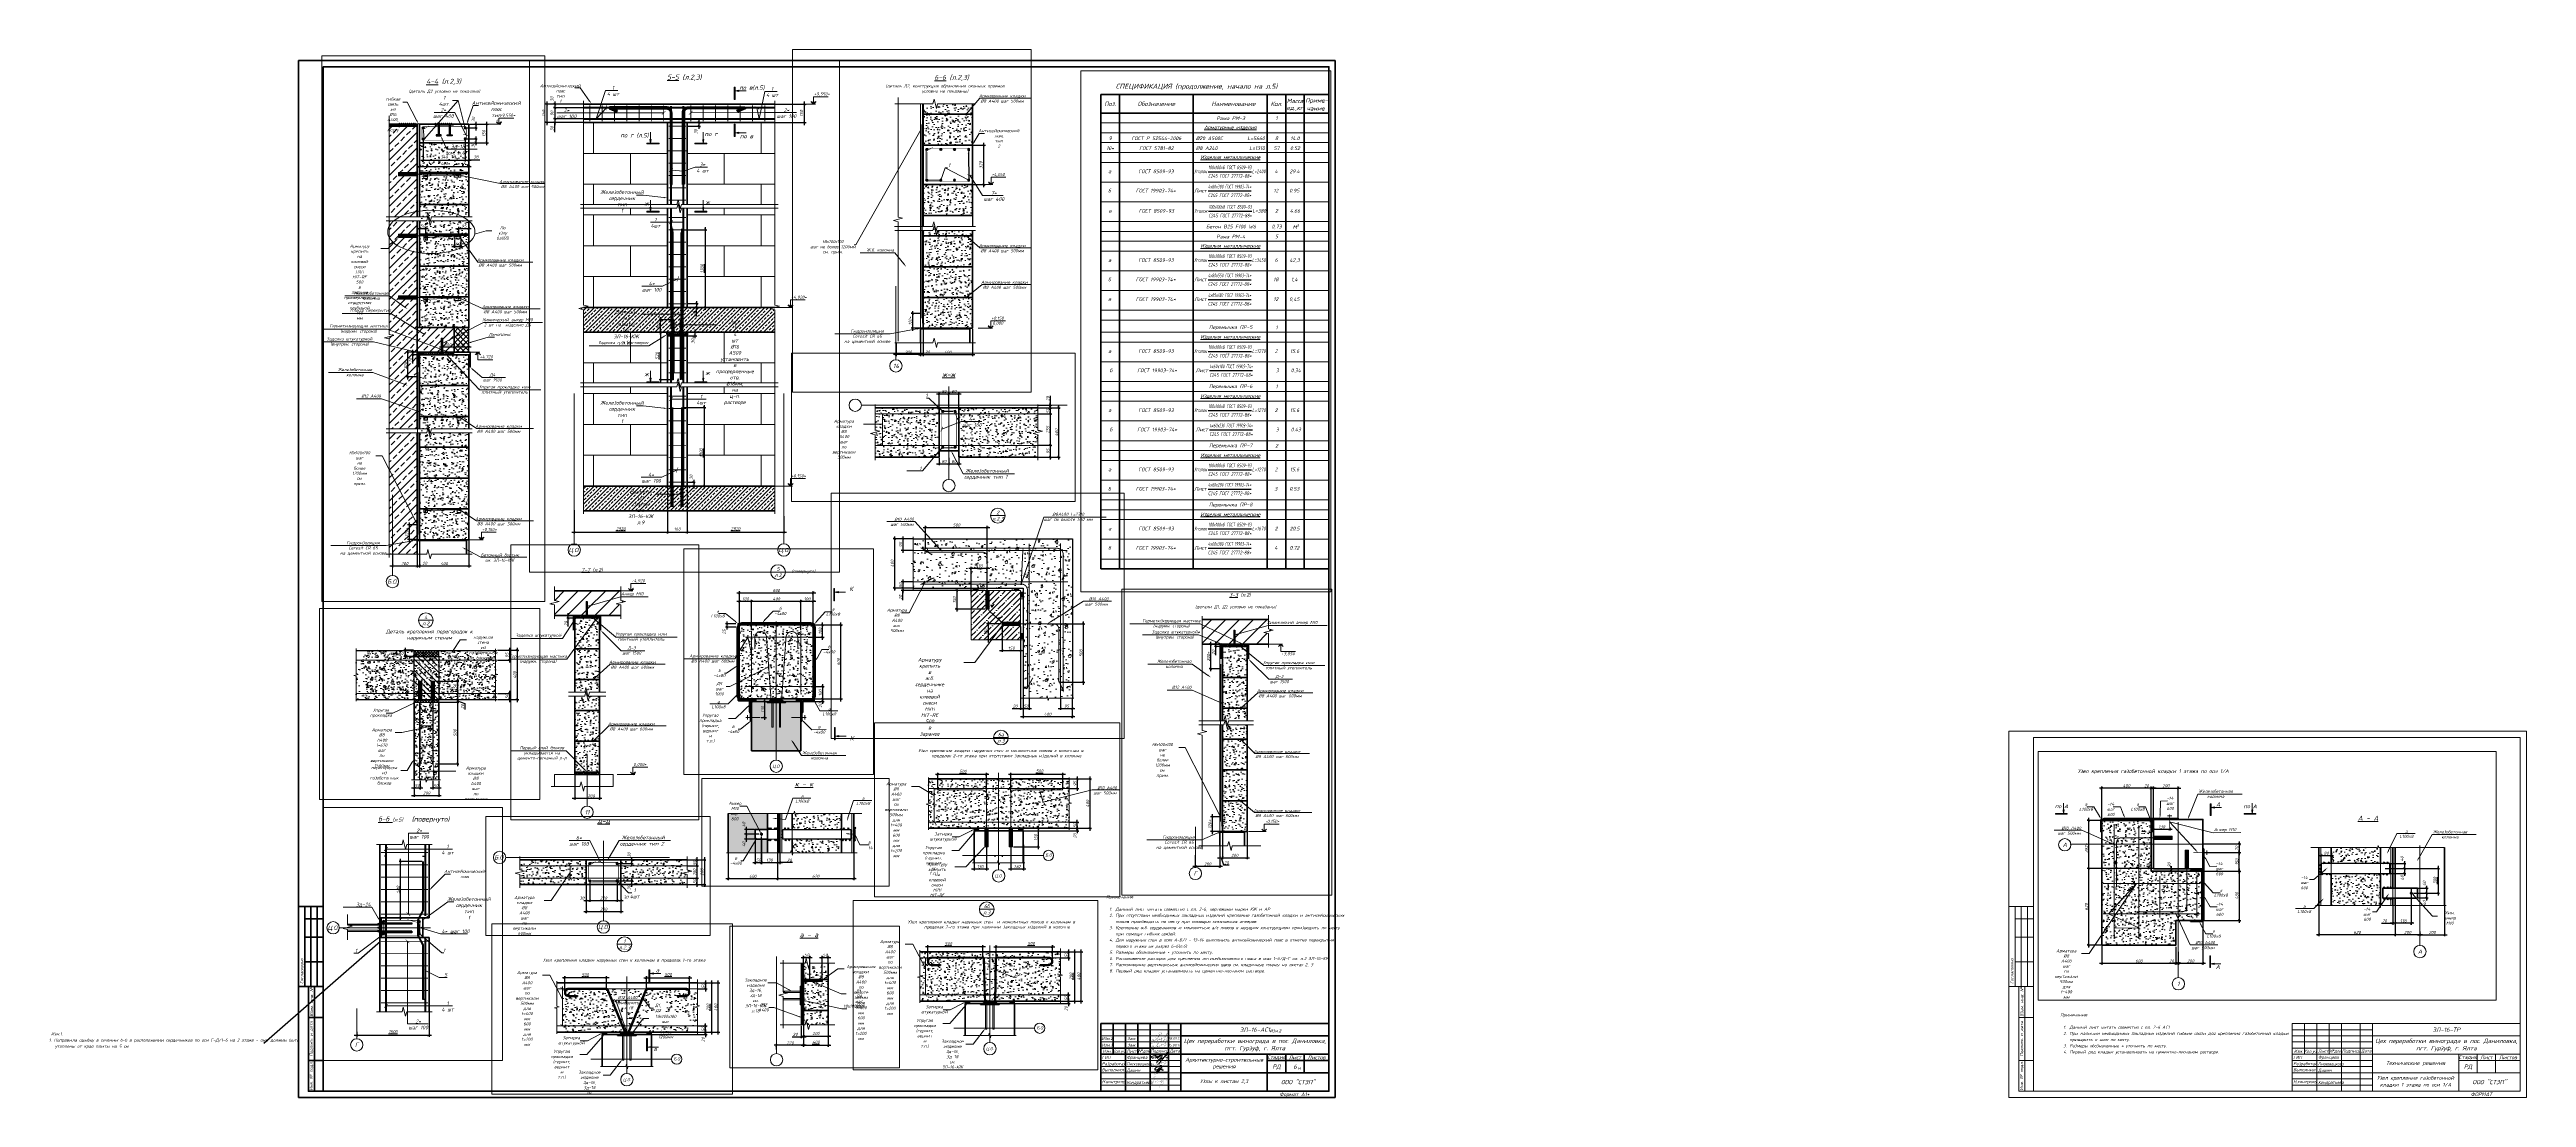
# Paper-space layout 'л.06 и2' of a CAD drawing. Header units: millimetres. Extents: x -172 to 1838, y 1 to 851.
# The model-space entities are those that its viewports show. They can reach past a viewport. Long polylines and large blocks are cut down to what shows.
import ezdxf
from ezdxf import colors
from ezdxf.entities.mleader import LeaderData, LeaderLine
from ezdxf.enums import TextEntityAlignment as Align
from ezdxf.math import Vec2, Vec3

# ---------------------------------------------------------------- set-up
doc = ezdxf.new("R2010")
doc.units = ezdxf.units.MM
doc.header["$PDMODE"] = 3
for name, pattern in [('DASHED2', [0.375, 0.25, -0.125]), ('GOST2.303 5', [24, 20, -1.5, 1, -1.5]), ('HIDDEN', [0.375, 0.25, -0.125]), ('K5LT32768', [0])]:
    doc.linetypes.add(name, pattern=pattern)
doc.layers.get('0').update_dxf_attribs({"lineweight": 5})
doc.layers.get('Defpoints').update_dxf_attribs({"lineweight": 0})
for name, color, linetype, lineweight in [('!!! Подписи', 7, 'Continuous', 40), ('!!!Изм.1', 170, 'Continuous', 30), ('!!!Металл', 7, 'Continuous', 15), ('!!!Металл разрез', 7, 'Continuous', 35), ('!!ПОДПИСИ', 7, 'Continuous', 13), ('#Cварка', 96, 'Continuous', 30), ('#Dimensions', 7, 'Continuous', 9), ('#Арматура', 152, 'Continuous', 30), ('#Бетон вид', 22, 'Continuous', 18), ('#Бетон разрез', 22, 'Continuous', 40), ('#Выноски', 7, 'Continuous', 15), ('#Газобетон', 152, 'Continuous', 35), ('#Газобетон вид', 150, 'Continuous', 18), ('#Границы штриховок', 7, 'Continuous', 20), ('#Оси', 7, 'Continuous', 9), ('#разм', 7, 'Continuous', 9), ('#стены наруж', 12, 'Continuous', 35), ('A-okno', 7, 'Continuous', 0), ('k_ Каркасы', 66, 'Continuous', 0), ('k_ Размеры', 7, 'Continuous', 15), ('k_ Рамка', 251, 'Continuous', 40), ('колонны_Ном._пера__99', 7, 'Continuous', 40), ('Металл для узлов', 7, 'Continuous', 30), ('Тонкие линии', 7, 'Continuous', 5), ('Штриховка', 7, 'Continuous', 25)]:
    doc.layers.add(name, color=color, linetype=linetype, lineweight=lineweight)
for name, color, linetype, lineweight, true_color in [('#Hatch', 7, 'Continuous', 5, 0x525252), ('#Арматура вид_2', 7, 'Continuous', 35, 0x616161), ('razmeru', 7, 'Continuous', 13, 0x000000), ('тонкая', 7, 'Continuous', 15, 0x000000)]:
    doc.layers.add(name, color=color, linetype=linetype, lineweight=lineweight, true_color=true_color)
doc.layers.add('#Текст', color=7, linetype='Continuous')
doc.layers.add('Системный слой', color=7, linetype='Continuous')
doc.layers.add('NoPrint', color=18, linetype='Continuous', plot=False)
doc.styles.add('GOST 2.304', font='isocpeui.ttf')
doc.styles.get("Standard").update_dxf_attribs({"font": 'arial.ttf'})
doc.styles.add('STEP PR', font='isocpeui.ttf')
doc.dimstyles.new('SPDS', dxfattribs={"dimscale": 10, "dimtxt": 2.5, "dimasz": 2, "dimexe": 1.25, "dimexo": 0.625, "dimtad": 1, "dimdec": 0, "dimrnd": 0.001, "dimtxsty": 'STEP PR', "dimblk": 'ARCHTICK', "dimcen": 2.5, "dimdle": 2, "dimclrd": 256, "dimclre": 256, "dimclrt": 7, "dimadec": 0, "dimazin": 2, "dimtfac": 0.75, "dimtdec": 0, "dimtmove": 1, "dimatfit": 3, "dimfxl": 1, "dimtolj": 1, "dimarcsym": 1})
pattern_1 = [(50, (528.1, 813.37), (91.09233, -7.96954), [9.525, -104.775]), (355, (528.1, 813.37), (-17.62171, 95.52842), [7.62, -83.8203]), (100.45144, (535.69, 812.7), (73.47062, 87.55888), [8.095, -89.04512]), (46.1842, (528.1, 838.77), (135.53952, -21.02116), [14.2875, -157.1625]), (96.63556, (539.4, 837.02), (118.70207, 123.71306), [12.1425, -133.5678]), (351.18415, (528.1, 838.77), (118.70207, 123.71306), [11.43, -125.72987]), (21, (540.8, 832.42), (75.8072, -51.1326), [9.525, -104.775]), (326, (540.8, 832.42), (30.90101, 92.09398), [7.62, -83.82]), (71.45144, (547.12, 828.16), (106.70821, 40.96138), [8.095, -89.04497]), (37.5, (528.1, 813.367), (1.544302, 42.27752), [0, -82.804, 0, -85.09, 0, -84.1375]), (7.5, (528.1, 813.367), (33.40983, 50.090287), [0, -48.514, 0, -80.899, 0, -32.0675]), (327.5, (499.78, 813.367), (67.795298, -2.864372), [0, -31.75, 0, -99.06, 0, -131.445]), (317.5, (487.08, 813.367), (74.06459, 12.713246), [0, -41.275, 0, -65.786, 0, -93.345])]
pattern_2 = [(37.5, (423.4053, -1968.7808), (-0.08000156, 2.44706619), [0, -1.9304, 0, -2.159, 0, -2.06375]), (7.5, (423.4053, -1968.7808), (2.24761642, 3.5841255), [0, -1.0414, 0, -1.7399, 0, -0.66675]), (327.5, (421.8432, -1968.7808), (3.95496185, 0.00718592), [0, -0.635, 0, -2.286, 0, -2.9845]), (317.5, (421.8432, -1968.7808), (3.81778226, 1.11464662), [0, -0.3175, 0, -1.4986, 0, -1.7145])]
pattern_3 = [(45, (426.692, -1968.7808), (-1.122532015, 1.122532015), []), (135, (426.692, -1968.7808), (-1.122532015, -1.122532015), [])]
pattern_4 = [(45, (-1131696.119, -8287766.432), (-11.22532015, 11.22532015), []), (135, (-1131696.119, -8287766.432), (-11.22532015, -11.22532015), [])]
pattern_5 = [(37.5, (4350.4916, -12461.0859), (-0.08000156, 2.44706619), [0, -1.9304, 0, -2.159, 0, -2.06375]), (7.5, (4350.4916, -12461.086), (2.24761642, 3.5841255), [0, -1.0414, 0, -1.7399, 0, -0.66675]), (327.5, (4348.9295, -12461.0859), (3.95496185, 0.00718592), [0, -0.635, 0, -2.286, 0, -2.9845]), (317.5, (4348.9295, -12461.086), (3.81778226, 1.11464662), [0, -0.3175, 0, -1.4986, 0, -1.7145])]
pattern_6 = [(45, (4353.7782, -12461.0859), (-1.122532015, 1.122532015), []), (135, (4353.7782, -12461.0859), (-1.122532015, -1.122532015), [])]
pattern_7 = [(37.5, (-2358.6968, 3734.055), (-0.08000156, 2.44706619), [0, -1.9304, 0, -2.159, 0, -2.06375]), (7.5, (-2358.6968, 3734.055), (2.24761642, 3.5841255), [0, -1.0414, 0, -1.7399, 0, -0.66675]), (327.5, (-2360.2589, 3734.055), (3.95496185, 0.00718592), [0, -0.635, 0, -2.286, 0, -2.9845]), (317.5, (-2360.259, 3734.055), (3.81778226, 1.11464662), [0, -0.3175, 0, -1.4986, 0, -1.7145])]
pattern_8 = [(45, (-2355.4101, 3734.0551), (-1.122532015, 1.122532015), []), (135, (-2355.4101, 3734.0551), (-1.122532015, -1.122532015), [])]
pattern_9 = [(37.5, (-1931.4923, -2025.9059), (-0.08000156, 2.44706619), [0, -1.9304, 0, -2.159, 0, -2.06375]), (7.5, (-1931.4923, -2025.906), (2.24761642, 3.5841255), [0, -1.0414, 0, -1.7399, 0, -0.66675]), (327.5, (-1933.0544, -2025.9059), (3.95496185, 0.00718592), [0, -0.635, 0, -2.286, 0, -2.9845]), (317.5, (-1933.0544, -2025.906), (3.81778226, 1.11464662), [0, -0.3175, 0, -1.4986, 0, -1.7145])]
pattern_10 = [(45, (-1928.2056, -2025.9059), (-1.122532015, 1.122532015), []), (135, (-1928.2056, -2025.9059), (-1.122532015, -1.122532015), [])]

# ---------------------------------------------------------------- blocks, each defined once
blk = doc.blocks.new('*U284')
for p, q in [((5, -686), (5, -751)), ((5, -696), (20, -696)), ((10, -686), (10, -751)), ((15, -686), (15, -751)), ((5, -711), (20, -711)), ((5, -731), (20, -731)), ((13, -751), (13, -836)), ((8, -776), (20, -776)), ((661, -781), (661, -806)), ((671, -781), (671, -836)), ((681, -781), (681, -806)), ((691, -781), (691, -836)), ((706, -781), (706, -836)), ((716, -781), (716, -821)), ((651, -801), (716, -801)), ((8, -811), (20, -811)), ((651, -806), (836, -806)), ((716, -821), (716, -836)), ((786, -806), (786, -836)), ((786, -811), (836, -811)), ((801, -821), (801, -806)), ((816, -821), (816, -806))]:
    blk.add_line(p, q)
at = {"lineweight": 13}
for p, q in [((651, -786), (716, -786)), ((651, -791), (716, -791)), ((651, -796), (716, -796)), ((651, -811), (716, -811)), ((651, -816), (716, -816)), ((651, -821), (716, -821)), ((651, -826), (716, -826)), ((651, -831), (716, -831))]:
    blk.add_line(p, q, dxfattribs=at)
at = {"extrusion": (-1, 0, 0)}
blk.add_line((716, -791), (836, -791), dxfattribs=at)
for points in [[(841, -841), (0, -841), (0, 0), (841, 0)], [(20, -836), (836, -836), (836, -5), (20, -5)]]:
    blk.add_lwpolyline(points, close=True)
for points in [[(20, -686), (0, -686), (0, -751), (8, -751)], [(20, -836), (8, -836), (8, -751), (20, -751)], [(836, -781), (651, -781), (651, -836)], [(836, -821), (716, -821)]]:
    blk.add_lwpolyline(points)
at = {"style": 'STEP PR'}
blk.add_text('РД', height=3.5, dxfattribs=at).set_placement((793.5, -816), align=Align.MIDDLE_CENTER)
at = {"ltscale": 100, "char_height": 2.5, "attachment_point": 5, "rotation": 90, "style": 'STEP PR'}
for s, insert, width in [('Согласовано', (2.5, -738.5), 25), ('Взам. инв. №', (10.5, -763.5), 25), ('Подпись и дата', (10.5, -793.5), 35), ('Инв. № подл.', (10.5, -823.5), 25)]:
    blk.add_mtext(s, dxfattribs=dict(at, insert=insert, width=width))
at = {"ltscale": 100, "style": 'STEP PR'}
for s, insert, char_height, width, attachment_point in [('Изм.', (656, -803.5), 2.5, 10, 5), ('{\\W0.9;Кол.уч.}', (666, -803.8), 2.5, 10, 5), ('Лист', (676, -803.5), 2.5, 10, 5), ('№док', (686, -803.5), 2.5, 10, 5), ('Подпись', (698.5, -803.5), 2.5, 15, 5), ('Дата', (711, -803.5), 2.5, 10, 5), ('ГИП', (651.8, -808.5), 2.5, 18.098, 4), ('Разработал', (651.8, -814), 2.5, 18.098, 4), ('Выполнил', (651.8, -818.5), 2.5, 18.098, 4), ('{\\W0.88;Дашин}', (672, -819.1), 2.5, 18.993, 4), ('{\\W0.8;Писковацкова}', (672, -814.1), 2.5, 18.993, 4), ('Францева', (672, -808.8), 2.5, 18.993, 4), ('Стадия', (793.5, -808.5), 3, 15, 5), ('Лист', (808.5, -808.5), 3, 15, 5), ('Листов', (826, -808.5), 3, 20, 5), ('Н.контроль', (651.8, -828.5), 2.5, 18.098, 4), ('{\\W0.88;Кондратьева}', (672, -829.1), 2.5, 18.993, 4)]:
    blk.add_mtext(s, dxfattribs=dict(at, insert=insert, char_height=char_height, width=width, attachment_point=attachment_point))
at = {"attachment_point": 5, "style": 'STEP PR'}
for s, insert, char_height, width in [('Цех переработки винограда в пос. Даниловка,\\Pпгт. Гурзуф, г. Ялта', (776, -798.5), 3.5, 120), ('ЭЛ-16-АС1', (776, -786), 3.5, 120), ('Архитектурно-строительные решения', (751, -813.5), 3.2, 65.875)]:
    blk.add_mtext(s, dxfattribs=dict(at, insert=insert, char_height=char_height, width=width))
at = {"insert": (811, -828.5), "char_height": 3.5, "width": 50, "attachment_point": 5, "line_spacing_factor": 1.071429, "style": 'STEP PR'}
blk.add_mtext('ООО "СТЭП"', dxfattribs=at)
at = {"style": 'STEP PR'}
blk.add_attdef('N.ЛИСТА', text='', height=3.5, dxfattribs=at).set_placement((808.5, -816), align=Align.MIDDLE_CENTER)
blk.add_attdef('ФОРМАТ', (795.9, -839.9), '', height=3, dxfattribs=at)
blk = doc.blocks.new('ЭлПодпись_ Кондратьева')
at = {"lineweight": 5, "const_width": 0.05}
for points in [[(-0.9, -0.3), (-1, -0.4), (-1, -0.5), (-1.2, -0.6), (-1.3, -0.6), (-1.3, -0.5), (-1.2, -0.4), (-1.2, -0.3), (-1.2, -0.3), (-1.1, -0.1), (-1.1, 0), (-1.1, 0.1), (-1, 0.2), (-1, 0.3), (-0.9, 0.4), (-0.8, 0.5), (-0.7, 0.7), (-0.6, 0.9), (-0.5, 1.2), (-0.4, 1.3), (-0.3, 1.5), (-0.2, 1.6), (-0.1, 1.9), (0.1, 2.1), (0.4, 2.5), (0.5, 2.7), (0.6, 2.8), (0.7, 3), (1, 3.2), (1.2, 3.4)], [(-0.8, 3), (-0.6, 3.1), (-0.5, 3.2), (-0.3, 3.3), (0, 3.4), (0.2, 3.6), (0.4, 3.7), (0.7, 3.9), (0.9, 4.1), (1.1, 4.2), (1.3, 4.4), (1.4, 4.6), (1.6, 4.8), (1.7, 5), (1.9, 5.1), (2, 5.3), (2.1, 5.5), (2.2, 5.6), (2.3, 5.7), (2.4, 5.8), (2.4, 5.9), (2.5, 6), (2.5, 6.1), (2.6, 6.2), (2.6, 6.3), (2.7, 6.4), (2.7, 6.4), (2.7, 6.5), (2.8, 6.6), (2.8, 6.7), (2.8, 6.7), (2.8, 6.8), (2.9, 6.9), (2.9, 7), (2.9, 7), (2.9, 7.1), (3, 7.2), (3, 7.3), (3, 7.4), (3, 7.5), (3.1, 7.6), (3.1, 7.7), (3.1, 7.7), (3.1, 7.8), (3.1, 7.9), (3.2, 8), (3.2, 8.1), (3.1, 8.1), (3.1, 8.2), (3.1, 8.2), (3.1, 8.3), (3, 8.3), (3, 8.3), (2.9, 8.3), (2.8, 8.3), (2.8, 8.3), (2.7, 8.2), (2.6, 8.2), (2.6, 8.1), (2.5, 8), (2.5, 7.9), (2.4, 7.8), (2.4, 7.7), (2.3, 7.6), (2.3, 7.5), (2.2, 7.4), (2.2, 7.3), (2.1, 7.2), (2.1, 7.1), (2, 7), (2, 6.9), (2, 6.8), (1.9, 6.7), (1.9, 6.6), (1.8, 6.4), (1.8, 6.3), (1.7, 6.1), (1.7, 6), (1.6, 5.8), (1.5, 5.6), (1.5, 5.4), (1.4, 5.2), (1.3, 5), (1.2, 4.8), (1.2, 4.6), (1.1, 4.4), (1, 4.2), (0.9, 4), (0.9, 3.8), (0.8, 3.6), (0.7, 3.4), (0.6, 3.2), (0.6, 3), (0.5, 2.9), (0.5, 2.7), (0.4, 2.5), (0.3, 2.3), (0.3, 2.2), (0.2, 2), (0.2, 1.8), (0.1, 1.7), (0, 1.5), (0, 1.4), (-0.1, 1.2), (-0.1, 1.1), (-0.2, 1), (-0.2, 0.9), (-0.3, 0.8), (-0.3, 0.7), (-0.3, 0.6), (-0.4, 0.5), (-0.4, 0.5), (-0.5, 0.4), (-0.5, 0.3), (-0.5, 0.3), (-0.5, 0.2), (-0.6, 0.1), (-0.6, 0.1), (-0.8, -0.3)], [(0.8, 2.4), (0.7, 2.2), (0.6, 2), (0.6, 1.8), (0.6, 1.6), (0.6, 1.5), (0.6, 1.4), (0.6, 1.3), (0.7, 1.2), (0.7, 1.1), (0.7, 1.1), (0.8, 1), (0.8, 1), (0.8, 0.9), (0.9, 0.9), (0.9, 0.9), (0.9, 0.8), (1, 0.8), (1, 0.8), (1.1, 0.8), (1.1, 0.7), (1.1, 0.7), (1.2, 0.7), (1.2, 0.7), (1.3, 0.7), (1.3, 0.7), (1.3, 0.7), (1.4, 0.6), (1.4, 0.6), (1.5, 0.6), (1.5, 0.6), (1.5, 0.6), (1.6, 0.6), (1.6, 0.6), (1.7, 0.6), (1.7, 0.6), (1.8, 0.6), (1.8, 0.6), (1.9, 0.6), (1.9, 0.6), (2, 0.6), (2, 0.6), (2.1, 0.7), (2.1, 0.7), (2.2, 0.7), (2.2, 0.7), (2.3, 0.8), (2.4, 0.8), (2.4, 0.9), (2.5, 0.9), (2.6, 1), (2.6, 1.1), (2.7, 1.2), (2.8, 1.4), (2.9, 1.5), (3, 1.8), (3.1, 2)], [(1.2, 3.4), (1.2, 3.5), (1.2, 3.5), (1.3, 3.6), (1.3, 3.6), (1.4, 3.7), (1.5, 3.7), (1.5, 3.7), (1.6, 3.8), (1.6, 3.8), (1.7, 3.9), (1.8, 3.9), (1.9, 3.9), (1.9, 3.9), (2, 4), (2.1, 4), (2.2, 4), (2.3, 4), (2.4, 4), (2.5, 4), (2.6, 4), (2.7, 4), (2.7, 4), (2.8, 4), (2.8, 4), (2.8, 4), (2.8, 4), (2.8, 4), (2.8, 4), (2.6, 4), (2.5, 3.9), (2.4, 3.9), (2.4, 3.9), (2.3, 3.9), (2.2, 3.9), (2.1, 3.9), (2, 3.8), (1.9, 3.8), (1.8, 3.8), (1.8, 3.7), (1.7, 3.7), (1.7, 3.7), (1.6, 3.6), (1.5, 3.6), (1.5, 3.5), (1.4, 3.5), (1.4, 3.4), (1.3, 3.4), (1.3, 3.3), (1.3, 3.3), (1.2, 3.2), (1.2, 3.1), (1.1, 3.1), (1.1, 3), (1, 3), (1, 2.9), (1, 2.8), (0.9, 2.8), (0.9, 2.7), (0.9, 2.6), (0.8, 2.6), (0.8, 2.4)], [(3.1, 2), (3.1, 2.1), (3.1, 2.1), (3.2, 2.1), (3.2, 2.2), (3.1, 2.3), (3.1, 2.3), (3.1, 2.4), (3.1, 2.4), (3, 2.5), (3, 2.5), (2.9, 2.5), (2.8, 2.5), (2.8, 2.5), (2.7, 2.5), (2.6, 2.5), (2.6, 2.5), (2.5, 2.5), (2.4, 2.5), (2.4, 2.4), (2.3, 2.4), (2.3, 2.3), (2.2, 2.3), (2.2, 2.2), (2.1, 2.2), (2.1, 2.1), (2.1, 2), (2, 2), (2, 1.9), (2, 1.8), (2, 1.7), (1.9, 1.7), (1.9, 1.6), (1.9, 1.5), (1.9, 1.4), (1.9, 1.3), (1.9, 1.3), (1.9, 1.2), (1.9, 1.1), (2, 1.1), (2, 1), (2.1, 1), (2.1, 0.9), (2.2, 0.9), (2.3, 0.9), (2.3, 0.9), (2.4, 0.9), (2.5, 0.9), (2.6, 0.9), (2.7, 1), (2.8, 1), (2.9, 1.1), (3, 1.2), (3.1, 1.3), (3.1, 1.4), (3.2, 1.5), (3.2, 1.6), (3.3, 1.7), (3.3, 1.8), (3.3, 1.9), (3.3, 2), (3.3, 2.1), (3.2, 2.2), (3.2, 2.2), (3.2, 2.3), (3.2, 2.3), (3.2, 2.3), (3.2, 2.3), (3.2, 2.3), (3.2, 2.2), (3.2, 2.2), (3.3, 2.2), (3.3, 2.2), (3.4, 2.2), (3.5, 2.2), (3.6, 2.2), (3.7, 2.3), (3.8, 2.3), (4, 2.3), (4.1, 2.4), (4.2, 2.4), (4.2, 2.4), (4.3, 2.4), (4.4, 2.4), (4.4, 2.4), (4.4, 2.4), (4.4, 2.3), (4.4, 2.3), (4.4, 2.2), (4.4, 2.1), (4.3, 2), (4.3, 1.9), (4.2, 1.8), (4.2, 1.7), (4.1, 1.5), (4.1, 1.4), (4, 1.2), (3.9, 1.1), (3.9, 1), (3.8, 0.8), (3.8, 0.7), (3.8, 0.6), (3.8, 0.5), (3.8, 0.5), (3.8, 0.4), (3.9, 0.4), (3.9, 0.4), (4, 0.4), (4.1, 0.5), (4.2, 0.5), (4.3, 0.6), (4.4, 0.6), (4.5, 0.7), (4.6, 0.8), (4.7, 0.8), (4.8, 0.9), (4.8, 1), (4.9, 1.1), (5, 1.2), (5.1, 1.2), (5.1, 1.3), (5.2, 1.4), (5.2, 1.5), (5.3, 1.6), (5.3, 1.7), (5.4, 1.8), (5.4, 1.9), (5.5, 2), (5.5, 2.1), (5.5, 2.1), (5.5, 2.2), (5.6, 2.2), (5.6, 2.2), (5.6, 2.2), (5.6, 2.2), (5.6, 2.2), (5.5, 2.1), (5.5, 2.1), (5.5, 2), (5.4, 1.9), (5.4, 1.8), (5.3, 1.7), (5.3, 1.6), (5.2, 1.5), (5.2, 1.3), (5.1, 1.2), (5.1, 1.1), (5.1, 1.1), (5, 1), (5, 0.9), (5, 0.8), (5, 0.8), (5, 0.7), (5.1, 0.7), (5.1, 0.6), (5.2, 0.6), (5.2, 0.6), (5.3, 0.6), (5.4, 0.6), (5.5, 0.7), (5.6, 0.8), (5.7, 0.9), (5.8, 1), (5.9, 1.1), (6, 1.3), (6.2, 1.4), (6.3, 1.6), (6.4, 1.7), (6.5, 1.8), (6.7, 1.9), (6.8, 2), (7, 2.1), (7.1, 2.1), (7.2, 2.1), (7.3, 2.2), (7.3, 2.2), (7.4, 2.2), (7.3, 2.2), (7.3, 2.2), (7.2, 2.2), (7, 2.2), (6.9, 2.2), (6.8, 2.1), (6.6, 2.1), (6.5, 2), (6.4, 1.9), (6.3, 1.8), (6.2, 1.7), (6.1, 1.6), (6, 1.4), (6, 1.3), (6, 1.2), (6, 1), (6, 0.9), (6, 0.8), (6, 0.8), (6, 0.7), (6.1, 0.6), (6.1, 0.6), (6.2, 0.6), (6.3, 0.6), (6.4, 0.6), (6.6, 0.6), (6.7, 0.7), (6.8, 0.7), (7, 0.8), (7.1, 0.9), (7.2, 0.9), (7.3, 1), (7.4, 1.1), (7.4, 1.2), (7.5, 1.3), (7.5, 1.4), (7.6, 1.5), (7.6, 1.6), (7.6, 1.7), (7.6, 1.8), (7.6, 1.9), (7.7, 1.9), (7.7, 2), (7.7, 2), (7.7, 2.1), (7.7, 2.1), (7.8, 2.1), (7.8, 2), (7.8, 2), (7.7, 1.9), (7.7, 1.9), (7.7, 1.8), (7.7, 1.7), (7.6, 1.5), (7.6, 1.4), (7.5, 1.2), (7.5, 1), (7.4, 0.8), (7.3, 0.6), (7.3, 0.3), (7.2, 0.1), (7.1, -0.2), (7, -0.5), (6.9, -0.8), (6.8, -1.1), (6.7, -1.3), (6.6, -1.6), (6.5, -1.9), (6.3, -2.2), (6.2, -2.5), (6.1, -2.7), (5.9, -2.9), (5.8, -3.1), (5.7, -3.3), (5.5, -3.4), (5.4, -3.5), (5.3, -3.5), (5.3, -3.5), (5.2, -3.5), (5.2, -3.4), (5.2, -3.2), (5.2, -3.1), (5.3, -2.8), (5.3, -2.6), (5.4, -2.3), (5.6, -2.1), (5.7, -1.8), (5.8, -1.5), (6, -1.2), (6.2, -1), (6.3, -0.7), (6.5, -0.5), (6.7, -0.2), (6.9, 0), (7.1, 0.2), (7.3, 0.4), (7.5, 0.6), (7.7, 0.8), (7.9, 1), (8.1, 1.1), (8.3, 1.3), (8.5, 1.5), (8.6, 1.7), (8.8, 1.8), (8.9, 2), (9.1, 2.2), (9.2, 2.4), (9.3, 2.5), (9.4, 2.7), (9.5, 2.9), (9.6, 3), (9.7, 3.2), (9.7, 3.3), (9.7, 3.5), (9.8, 3.6), (9.8, 3.6), (9.7, 3.7), (9.7, 3.6), (9.6, 3.6), (9.5, 3.4), (9.3, 3.2), (9.1, 2.9), (8.9, 2.6), (8.8, 2.3), (8.6, 2), (8.4, 1.7), (8.3, 1.4), (8.2, 1.2), (8.1, 1.1), (8.1, 1), (8.1, 1), (8.2, 1.1), (8.3, 1.1), (8.3, 1.2), (8.4, 1.2), (8.5, 1.2), (8.5, 1.2), (8.5, 1.1), (8.5, 1), (8.5, 0.8), (8.5, 0.6), (8.4, 0.4), (8.4, 0.2), (8.3, -0.1), (8.2, -0.4), (8.1, -0.8), (8, -1.1), (7.9, -1.4), (7.8, -1.7), (7.8, -2), (7.7, -2.2), (7.7, -2.4), (7.6, -2.4), (7.6, -2.4), (7.7, -2.4), (7.7, -2.3), (7.7, -2.2), (7.8, -2), (7.9, -1.8), (8, -1.6), (8.1, -1.4), (8.2, -1.3), (8.3, -1.1), (8.4, -0.9), (8.5, -0.7), (8.6, -0.5), (8.7, -0.4), (8.8, -0.2), (8.9, 0), (9, 0.2), (9.1, 0.3), (9.2, 0.5), (9.3, 0.6), (9.4, 0.8), (9.5, 0.9), (9.6, 1)], [(10.7, 1.4), (10.9, 1.5), (11.1, 1.6), (11.3, 1.7), (11.5, 1.7), (11.6, 1.8), (11.8, 1.8), (11.9, 1.8), (12, 1.8), (12.1, 1.8), (12.3, 1.8), (12.5, 1.9), (12.9, 1.9), (13.3, 1.9), (13.9, 1.9), (14.6, 2), (15.6, 2)]]:
    blk.add_lwpolyline(points, dxfattribs=at)
blk = doc.blocks.new('ЭлПодп_ Писковацкова')
at = {"ltscale": 100}
h = blk.add_hatch(color=256, dxfattribs=at)
h.paths.add_polyline_path([(-0.3, -2.2, -0.120674), (1.2, -0.2, -0.003894), (1.5, 0, 0.005406), (1, -0.3, 0.120674), (-0.5, -2.3, 0.618253), (0.2, -3.3, 0.144344), (2.3, -2.6, 0.018148), (3.4, -1.9, -0.016031), (2.4, -2.5, -0.144344), (0.3, -3.2, -0.618253)])
h.paths.add_polyline_path([(8.9, 5.9, 0.13127), (8, 5.9, 0.001442), (8, 5.9, -0.037089), (8.8, 5.8, -0.412279), (9.2, 5.1, -0.047626), (8.7, 4.1, 0.13439), (9.3, 5.2, 0.412279)])
h = blk.add_hatch(color=256, dxfattribs=at)
edge = h.paths.add_edge_path()
edge.add_arc((5.8, -0.2), 0.156, 186.9947, 274.7415, ccw=False)
edge.add_arc((6.9, -0.2), 1.26, 158.1585, 181.4107, ccw=False)
edge.add_arc((6, 0.1), 0.314, 114.0607, 146.8585, ccw=False)
edge.add_arc((5.9, 0.3), 0.0718, -44.2735, 112.4585, ccw=False)
edge.add_arc((-95, 64.4), 119.5, 327.4419, 327.5797, ccw=False)
edge.add_arc((6.3, -0.2), 0.574, 148.7118, 176.4657)
edge.add_arc((5.9, -0.2), 0.229, 180.6909, 221.2684)
edge.add_arc((5.7, -0.3), 0.0681, 273.0544, 313.6319)
blk.add_hatch(color=256, dxfattribs=at).paths.add_polyline_path([(7.7, 0.8, -0.13099), (7.5, 0.7, -0.457938), (7.5, 0.8, -0.035865), (7.5, 0.9, 0.073282), (7.4, 0.8, 0.062982), (7.3, 0.5)])
for points, const_width in [([(2.3, 0.5, 0.014412), (1, -0.3, 0.120674), (-0.5, -2.3, 0.618253), (0.2, -3.3, 0.144344), (2.3, -2.6, 0.032048), (4.3, -1.3)], 0.05), ([(5.2, 2.9, -0.233334), (5.4, 3.9, -0.174568), (8, 5.9, -0.13127), (8.9, 5.9, -0.412279), (9.3, 5.2, -0.174651), (8.5, 3.9, -0.08251), (6.8, 2.7, 0.060149), (1.2, -0.2, 0.120674), (-0.3, -2.2, 0.618253), (0.3, -3.2, 0.144344), (2.4, -2.5, 0.032048), (4.4, -1.2)], 0.05), ([(8.3, 4.6, 0.116613), (8, 4.8, 0.235202), (7.7, 4.7, 0.049514), (6.7, 3.3, -0.043476), (5.4, 1.2, -0.055055), (3.7, -0.4, -0.20167), (2.5, -0.7, -0.170845), (1.8, -0.3, -0.173578), (1.9, 0.3, -0.32678), (2.2, 0.6, -0.331888), (2.5, 0.4, -0.059302), (2.4, -0.1, 0.621611), (2.6, -0.2), (2.7, -0.1)], 0.1), ([(4.9, -0.5, -0.057291), (5.9, 1.2, 0.008489), (8.3, 4.6)], 0.1), ([(9.9, 1.6, -0.098957), (9.5, 1.2, -0.095894), (9.2, 1, -0.516977), (9.1, 1.2, -0.051005), (9.2, 1.5, -0.095958), (9.3, 1.7, -0.627395), (9.5, 1.7, -0.126867), (9.5, 1.4, -0.026848), (9, 1, -0.12797), (7.6, 0.3, -0.408838), (7.3, 0.5, -0.085013), (7.4, 0.8, -0.174263), (7.7, 1.1, -0.429276), (7.8, 1, -0.125956), (7.7, 0.8), (7.2, 0.5, -0.049685), (5.8, -0.3, -0.402742), (5.6, -0.2, -0.101806), (5.7, 0.3, -0.144093), (5.8, 0.4, -0.815086), (5.9, 0.3, -0.000602), (5.8, 0.1, 0.121695), (5.7, -0.2, 0.209904), (5.8, -0.4)], 0.1), ([(8, 5.9, -0.037089), (8.8, 5.8, -0.412279), (9.2, 5.1, -0.047626), (8.7, 4.1, -0.047626)], 0.05), ([(14.4, 2, 0.05803), (12.6, 1, 0.073128), (10.7, -0.8, 0.095936), (10.2, -1.8, 0.890388), (10.3, -1.9, 0.077303), (11, -1, 0.016701), (12.3, 2.3, 0.028782), (13.1, 4.5, -0.052172), (13.6, 5.5, -0.706562), (13.9, 5.4, -0.044295), (13.5, 4.6, -0.055726), (12.4, 3, -0.091431), (9.8, 1.3, -0.530665), (9.7, 1.4, -0.191005), (9.7, 1.5)], 0.1)]:
    blk.add_lwpolyline(points, format="xyb", dxfattribs=dict(at, const_width=const_width))
blk.add_solid([(13.1, 4.3), (12.8, 3.5), (13.1, 4.2), (13.3, 4.1)], dxfattribs=at)
blk = doc.blocks.new('ЭлПодп_ Францева')
at = {"lineweight": 15}
for points in [[(3.3, 2.1), (2.9, 1.7), (2.5, 1.6), (1.9, 1.6), (1.5, 1.7), (1, 2), (1, 2.5), (1.2, 2.7), (1.4, 2.9), (1.9, 3.1), (2.4, 3.3), (3.1, 3.4), (3.8, 3.5), (4.2, 3.5), (4.4, 3.5), (4.2, 3.9), (4.4, 4.2), (4.8, 4.6), (5.3, 4.8), (5.7, 4.9), (6, 4.7), (5.9, 4.3), (5.2, 3.9), (4.7, 3.8), (4.2, 3.9), (3.8, 3.9)], [(8.1, 3.1), (7.9, 3.2), (7.6, 3.2), (7.1, 3.2), (6.8, 3.2), (6.3, 3.1), (5.7, 2.9), (5.2, 2.8), (4.6, 2.5), (4.4, 2.3), (4.6, 2.2), (4.7, 2.1), (5.4, 2.1), (5.7, 2.1), (6.3, 2.1), (6.9, 2.3), (7.7, 2.5), (8, 2.9), (8.2, 3.3), (8.5, 3.5), (8.7, 3.7), (9, 3.8), (9.3, 3.9), (9.6, 3.9), (9.7, 3.6), (9.7, 3.2), (9.5, 3), (9.4, 2.7), (9.2, 2.4), (8.7, 1.8), (6.9, 0), (5.1, -1.9), (6.9, 0), (8.3, 0.8), (9.3, 1.3), (9.2, 1.3), (9.4, 1), (12.7, 3.4), (13.2, 4), (14, 5.2), (14.3, 5.8), (14.3, 6.1), (14.1, 6.1), (13.3, 5.2), (11.3, 2.4), (6.8, -3.5)], [(4.4, 1.8), (4.6, 1.6)], [(8.7, 4.6), (8.7, 4.8), (5.7, 1.2)], [(12.7, 1.9), (15.1, 2.7)], [(14.2, 1.7), (14.3, 1.7)]]:
    blk.add_lwpolyline(points, dxfattribs=at)
blk = doc.blocks.new('A$C46BD104E')
at = {"layer": '!!! Подписи', "lineweight": 25}
blk.add_lwpolyline([(750, 386), (516, 27), (523, -41), (584, -34), (814, 238), (967, 475), (898, 533), (805, 528), (491, 396), (368, 272), (372, 189), (448, 193), (585, 240), (791, 346), (747, 274), (767, 236), (851, 242), (942, 288), (942, 288), (945, 212), (975, 186), (1070, 192)], dxfattribs=at)
at = {"layer": 'NoPrint', "lineweight": 0}
blk.add_lwpolyline([(0, 500), (1500, 500), (1500, 0), (0, 0)], close=True, dxfattribs=at)
blk = doc.blocks.new('*U19')
at = {"color": 0, "linetype": 'ByBlock', "lineweight": -2}
for p, q in [((6.92, 0), (7.23, 1.25)), ((7.23, 1.25), (7.85, -1.25)), ((6.92, 0), (0, 0)), ((7.85, -1.25), (8.17, 0)), ((15.08, 0), (8.17, 0))]:
    blk.add_line(p, q, dxfattribs=at)
blk = doc.blocks.new('*U13')
at = {"color": 0, "linetype": 'ByBlock', "lineweight": -2}
for p, q in [((6.92, 0), (7.23, 1.25)), ((7.23, 1.25), (7.85, -1.25)), ((6.92, 0), (0, 0)), ((7.85, -1.25), (8.17, 0)), ((15.08, 0), (8.17, 0))]:
    blk.add_line(p, q, dxfattribs=at)
blk = doc.blocks.new('*U6')
at = {"layer": '#Арматура', "lineweight": 0}
h = blk.add_hatch(dxfattribs=at)
h.set_pattern_fill('ANSI31', scale=1.6)
edge = h.paths.add_edge_path()
edge.add_arc((0, 8), 8, 0, 360)
blk.add_circle((0, 8), 8)
blk = doc.blocks.new('*U21')
at = {"color": 0, "linetype": 'ByBlock', "lineweight": -2}
for p, q in [((2.78125, 0), (3.09375, 1.25)), ((3.09375, 1.25), (3.71875, -1.25)), ((2.78125, 0), (0, 0)), ((3.71875, -1.25), (4.03125, 0)), ((6.8125, 0), (4.03125, 0))]:
    blk.add_line(p, q, dxfattribs=at)
blk = doc.blocks.new('*U15')
for p, q in [((-0.5, 0.5), (0.5, -0.5)), ((0.5, 0.5), (-0.5, -0.5)), ((1.5, 0.5), (2.5, -0.5)), ((2.5, 0.5), (1.5, -0.5)), ((3.5, 0.5), (4.5, -0.5)), ((4.5, 0.5), (3.5, -0.5))]:
    blk.add_line(p, q)
blk = doc.blocks.new('_ArchTick')
at = {"color": 0, "linetype": 'ByBlock', "const_width": 0.15}
blk.add_lwpolyline([(-0.5, -0.5), (0.5, 0.5)], dxfattribs=at)
blk = doc.blocks.new('Г.б.250х200')
at = {"layer": '#Hatch'}
h = blk.add_hatch(dxfattribs=at)
h.set_pattern_fill('AR-CONC', color=256, scale=0.5)
h.paths.add_polyline_path([(200, 250), (0, 250), (0, 0), (200, 0)])
at = {"layer": '#Газобетон'}
blk.add_lwpolyline([(0, 0), (200, 0), (200, 250), (0, 250)], close=True, dxfattribs=at)
blk = doc.blocks.new('*U60')
at = {"color": 0, "linetype": 'ByBlock', "lineweight": -2}
for p, q in [((3.73, 0), (4.05, 1.25)), ((4.05, 1.25), (4.67, -1.25)), ((3.73, 0), (0, 0)), ((4.67, -1.25), (4.98, 0)), ((8.72, 0), (4.98, 0))]:
    blk.add_line(p, q, dxfattribs=at)
blk = doc.blocks.new('*U62')
at = {"color": 0, "linetype": 'ByBlock', "lineweight": -2}
for p, q in [((6.76, 0), (7.08, 1.25)), ((7.08, 1.25), (7.7, -1.25)), ((6.76, 0), (0, 0)), ((7.7, -1.25), (8.01, 0)), ((14.78, 0), (8.01, 0))]:
    blk.add_line(p, q, dxfattribs=at)
blk = doc.blocks.new('*U63')
at = {"color": 0, "linetype": 'ByBlock', "lineweight": -2}
for p, q in [((6.77, 0), (7.08, 1.25)), ((7.08, 1.25), (7.71, -1.25)), ((6.77, 0), (0, 0)), ((7.71, -1.25), (8.02, 0)), ((14.79, 0), (8.02, 0))]:
    blk.add_line(p, q, dxfattribs=at)
blk = doc.blocks.new('*U61')
at = {"color": 0, "linetype": 'ByBlock', "lineweight": -2}
for p, q in [((7.77, 0), (8.08, 1.25)), ((8.08, 1.25), (8.71, -1.25)), ((7.77, 0), (0, 0)), ((8.71, -1.25), (9.02, 0)), ((16.79, 0), (9.02, 0))]:
    blk.add_line(p, q, dxfattribs=at)
blk = doc.blocks.new('*U9')
at = {"layer": '#Арматура', "lineweight": 0}
h = blk.add_hatch(dxfattribs=at)
h.set_pattern_fill('ANSI31', scale=0.8)
edge = h.paths.add_edge_path()
edge.add_arc((0, 4), 4, 0, 360)
blk.add_circle((0, 4), 4)
blk = doc.blocks.new('*U64')
at = {"color": 0, "linetype": 'ByBlock', "lineweight": -2}
for p, q in [((30.87, 0), (31.18, 1.25)), ((31.18, 1.25), (31.81, -1.25)), ((30.87, 0), (0, 0)), ((31.81, -1.25), (32.12, 0)), ((62.99, 0), (32.12, 0))]:
    blk.add_line(p, q, dxfattribs=at)
blk = doc.blocks.new('*U16')
at = {"layer": '#разм', "ltscale": 100, "elevation": 0}
for points in [[(4577173, -920400), (4578375, -920400)], [(4577173, -921000), (4577173, -920400)], [(4575899, -921000), (4577323, -921000)]]:
    blk.add_lwpolyline(points, dxfattribs=at)
at = {"layer": 'A-okno', "color": 0, "lineweight": 50, "ltscale": 100, "elevation": 0}
for points in [[(4577173, -921000), (4576973, -920800)], [(4577173, -921000), (4577373, -920800)]]:
    blk.add_lwpolyline(points, dxfattribs=at)
at = {"layer": '#разм', "style": 'STEP PR'}
for tag, p in [('ОТМЕТКА', (4577216, -920299)), ('ПРИМЕЧАНИЕ', (4577314, -920711))]:
    blk.add_attdef(tag, p, '', height=250, dxfattribs=at)
blk = doc.blocks.new('*U75')
at = {"layer": '#разм', "ltscale": 100, "elevation": 0}
for points in [[(4575885, -921000), (4577323, -921000)], [(4577173, -921000), (4577173, -921600)], [(4577173, -921600), (4578375, -921600)]]:
    blk.add_lwpolyline(points, dxfattribs=at)
at = {"layer": 'A-okno', "color": 0, "lineweight": 50, "ltscale": 100, "elevation": 0}
for points in [[(4577173, -921000), (4576973, -921200)], [(4577173, -921000), (4577373, -921200)]]:
    blk.add_lwpolyline(points, dxfattribs=at)
at = {"layer": '#разм', "style": 'STEP PR'}
for tag, p in [('ОТМЕТКА', (4577216, -921901)), ('ПРИМЕЧАНИЕ', (4577314, -921290))]:
    blk.add_attdef(tag, p, '', height=250, dxfattribs=at)
blk = doc.blocks.new('*D80')
at = {"layer": 'Defpoints', "color": 0, "transparency": 16777216}
for p in [(14589, 35671), (14632, 35671), (14842, 35651)]:
    blk.add_point(p, dxfattribs=at)
at = {"layer": 'k_ Размеры', "lineweight": -2, "transparency": 16777216}
for p, q in [((14626, 35671), (14577, 35671)), ((14836, 35651), (14577, 35651)), ((14589, 35631), (14589, 35691)), ((14589, 35582), (14589, 35651))]:
    blk.add_line(p, q, dxfattribs=at)
at = {"layer": 'k_ Размеры', "lineweight": -2, "transparency": 16777216, "xscale": 20, "yscale": 20, "zscale": 20}
for p, rotation in [((14589, 35671), 90), ((14589, 35651), 270)]:
    blk.add_blockref('_ArchTick', p, dxfattribs=dict(at, rotation=rotation))
at = {"layer": 'k_ Размеры', "color": 7, "transparency": 16777216, "insert": (14570, 35605), "char_height": 25, "attachment_point": 5, "rotation": 90, "style": 'STEP PR'}
blk.add_mtext('\\A1;20', dxfattribs=at)
blk = doc.blocks.new('*U85')
at = {"color": 0, "linetype": 'ByBlock', "lineweight": -2}
for p, q in [((8.6, 0), (8.91, 1.25)), ((8.91, 1.25), (9.53, -1.25)), ((8.6, 0), (0, 0)), ((9.53, -1.25), (9.85, 0)), ((18.44, 0), (9.85, 0))]:
    blk.add_line(p, q, dxfattribs=at)
blk = doc.blocks.new('*U83')
for p, q in [((-0.5, 0.5), (0.5, -0.5)), ((0.5, 0.5), (-0.5, -0.5)), ((1.5, 0.5), (2.5, -0.5)), ((2.5, 0.5), (1.5, -0.5)), ((3.5, 0.5), (4.5, -0.5)), ((4.5, 0.5), (3.5, -0.5)), ((5.5, 0.5), (6.5, -0.5)), ((6.5, 0.5), (5.5, -0.5)), ((7.5, 0.5), (8.5, -0.5)), ((8.5, 0.5), (7.5, -0.5)), ((9.5, 0.5), (10.5, -0.5)), ((10.5, 0.5), (9.5, -0.5)), ((11.5, 0.5), (12.5, -0.5)), ((12.5, 0.5), (11.5, -0.5))]:
    blk.add_line(p, q)
blk = doc.blocks.new('*U84')
for p, q in [((-0.5, 0.5), (0.5, -0.5)), ((0.5, 0.5), (-0.5, -0.5)), ((1.5, 0.5), (2.5, -0.5)), ((2.5, 0.5), (1.5, -0.5)), ((3.5, 0.5), (4.5, -0.5)), ((4.5, 0.5), (3.5, -0.5)), ((5.5, 0.5), (6.5, -0.5)), ((6.5, 0.5), (5.5, -0.5)), ((7.5, 0.5), (8.5, -0.5)), ((8.5, 0.5), (7.5, -0.5)), ((9.5, 0.5), (10.5, -0.5)), ((10.5, 0.5), (9.5, -0.5)), ((11.5, 0.5), (12.5, -0.5)), ((12.5, 0.5), (11.5, -0.5)), ((13.5, 0.5), (14.5, -0.5)), ((14.5, 0.5), (13.5, -0.5))]:
    blk.add_line(p, q)
blk = doc.blocks.new('*D86')
at = {"layer": 'Defpoints', "color": 0, "transparency": 16777216}
for p in [(18498, 35252), (18518, 35252), (18518, 35157)]:
    blk.add_point(p, dxfattribs=at)
at = {"layer": 'k_ Размеры', "lineweight": -2, "transparency": 16777216}
for p, q in [((18498, 35246), (18498, 35145)), ((18518, 35246), (18518, 35145)), ((18426, 35157), (18498, 35157)), ((18478, 35157), (18538, 35157))]:
    blk.add_line(p, q, dxfattribs=at)
at = {"layer": 'k_ Размеры', "lineweight": -2, "transparency": 16777216, "xscale": 20, "yscale": 20, "zscale": 20, "rotation": 180}
blk.add_blockref('_ArchTick', (18498, 35157), dxfattribs=at)
at = {"layer": 'k_ Размеры', "lineweight": -2, "transparency": 16777216, "xscale": 20, "yscale": 20, "zscale": 20}
blk.add_blockref('_ArchTick', (18518, 35157), dxfattribs=at)
at = {"layer": 'k_ Размеры', "color": 7, "transparency": 16777216, "insert": (18450, 35176), "char_height": 25, "attachment_point": 5, "style": 'STEP PR'}
blk.add_mtext('\\A1;20', dxfattribs=at)
blk = doc.blocks.new('*D87')
at = {"layer": 'Defpoints', "color": 0, "transparency": 16777216}
for p in [(18518, 35252), (18718, 35252), (18718, 35087)]:
    blk.add_point(p, dxfattribs=at)
at = {"layer": 'k_ Размеры', "lineweight": -2, "transparency": 16777216}
for p, q in [((18518, 35246), (18518, 35075)), ((18718, 35246), (18718, 35075)), ((18498, 35087), (18738, 35087))]:
    blk.add_line(p, q, dxfattribs=at)
at = {"layer": 'k_ Размеры', "lineweight": -2, "transparency": 16777216, "xscale": 20, "yscale": 20, "zscale": 20, "rotation": 180}
blk.add_blockref('_ArchTick', (18518, 35087), dxfattribs=at)
at = {"layer": 'k_ Размеры', "lineweight": -2, "transparency": 16777216, "xscale": 20, "yscale": 20, "zscale": 20}
blk.add_blockref('_ArchTick', (18718, 35087), dxfattribs=at)
at = {"layer": 'k_ Размеры', "color": 7, "transparency": 16777216, "insert": (18618, 35114), "char_height": 25, "attachment_point": 5, "style": 'STEP PR'}
blk.add_mtext('\\A1;\\L400', dxfattribs=at)
blk = doc.blocks.new('*D88')
at = {"layer": 'Defpoints', "color": 0, "transparency": 16777216}
for p in [(18298, 35087), (18298, 35045), (18518, 35087)]:
    blk.add_point(p, dxfattribs=at)
at = {"layer": 'k_ Размеры', "lineweight": -2, "transparency": 16777216}
for p, q in [((18538, 35087), (18278, 35087)), ((18298, 35052), (18298, 35100)), ((18518, 35094), (18518, 35100))]:
    blk.add_line(p, q, dxfattribs=at)
at = {"layer": 'k_ Размеры', "lineweight": -2, "transparency": 16777216, "xscale": 20, "yscale": 20, "zscale": 20, "rotation": 180}
blk.add_blockref('_ArchTick', (18298, 35087), dxfattribs=at)
at = {"layer": 'k_ Размеры', "lineweight": -2, "transparency": 16777216, "xscale": 20, "yscale": 20, "zscale": 20}
blk.add_blockref('_ArchTick', (18518, 35087), dxfattribs=at)
at = {"layer": 'k_ Размеры', "color": 7, "transparency": 16777216, "insert": (18408, 35106), "char_height": 25, "attachment_point": 5, "style": 'STEP PR'}
blk.add_mtext('\\A1;220', dxfattribs=at)
blk = doc.blocks.new('*D89')
at = {"layer": 'Defpoints', "color": 0, "transparency": 16777216}
for p in [(18568, 35800), (18518, 35753), (18568, 35621)]:
    blk.add_point(p, dxfattribs=at)
at = {"layer": 'k_ Размеры', "lineweight": -2, "transparency": 16777216}
for p, q in [((18498, 35800), (18588, 35800)), ((18518, 35759), (18518, 35813)), ((18568, 35627), (18568, 35813))]:
    blk.add_line(p, q, dxfattribs=at)
at = {"layer": 'k_ Размеры', "lineweight": -2, "transparency": 16777216, "xscale": 20, "yscale": 20, "zscale": 20, "rotation": 180}
blk.add_blockref('_ArchTick', (18518, 35800), dxfattribs=at)
at = {"layer": 'k_ Размеры', "lineweight": -2, "transparency": 16777216, "xscale": 20, "yscale": 20, "zscale": 20}
blk.add_blockref('_ArchTick', (18568, 35800), dxfattribs=at)
at = {"layer": 'k_ Размеры', "color": 7, "transparency": 16777216, "insert": (18543, 35819), "char_height": 25, "attachment_point": 5, "style": 'STEP PR'}
blk.add_mtext('\\A1;50', dxfattribs=at)
blk = doc.blocks.new('*D90')
at = {"layer": 'Defpoints', "color": 0, "transparency": 16777216}
for p in [(18718, 35800), (18668, 35621), (18718, 35753)]:
    blk.add_point(p, dxfattribs=at)
at = {"layer": 'k_ Размеры', "lineweight": -2, "transparency": 16777216}
for p, q in [((18648, 35800), (18738, 35800)), ((18668, 35627), (18668, 35813)), ((18718, 35759), (18718, 35813))]:
    blk.add_line(p, q, dxfattribs=at)
at = {"layer": 'k_ Размеры', "lineweight": -2, "transparency": 16777216, "xscale": 20, "yscale": 20, "zscale": 20, "rotation": 180}
blk.add_blockref('_ArchTick', (18668, 35800), dxfattribs=at)
at = {"layer": 'k_ Размеры', "lineweight": -2, "transparency": 16777216, "xscale": 20, "yscale": 20, "zscale": 20}
blk.add_blockref('_ArchTick', (18718, 35800), dxfattribs=at)
at = {"layer": 'k_ Размеры', "color": 7, "transparency": 16777216, "insert": (18693, 35819), "char_height": 25, "attachment_point": 5, "style": 'STEP PR'}
blk.add_mtext('\\A1;50', dxfattribs=at)
blk = doc.blocks.new('*D91')
at = {"layer": 'Defpoints', "color": 0, "transparency": 16777216}
for p in [(14626, 34271), (14558, 34151), (14626, 34151)]:
    blk.add_point(p, dxfattribs=at)
at = {"layer": 'k_ Размеры', "lineweight": -2, "transparency": 16777216}
for p, q in [((14620, 34271), (14545, 34271)), ((14558, 34291), (14558, 34131)), ((14620, 34151), (14545, 34151))]:
    blk.add_line(p, q, dxfattribs=at)
at = {"layer": 'k_ Размеры', "lineweight": -2, "transparency": 16777216, "xscale": 20, "yscale": 20, "zscale": 20}
for p, rotation in [((14558, 34271), 90), ((14558, 34151), 270)]:
    blk.add_blockref('_ArchTick', p, dxfattribs=dict(at, rotation=rotation))
at = {"layer": 'k_ Размеры', "color": 7, "transparency": 16777216, "insert": (14539, 34211), "char_height": 25, "attachment_point": 5, "rotation": 90, "style": 'STEP PR'}
blk.add_mtext('\\A1;120*', dxfattribs=at)
blk = doc.blocks.new('*D92')
at = {"layer": 'Defpoints', "color": 0, "transparency": 16777216}
for p in [(14547, 35671), (14626, 35671), (14626, 35471)]:
    blk.add_point(p, dxfattribs=at)
at = {"layer": 'k_ Размеры', "lineweight": -2, "transparency": 16777216}
for p, q in [((14620, 35671), (14535, 35671)), ((14547, 35451), (14547, 35691)), ((14620, 35471), (14535, 35471))]:
    blk.add_line(p, q, dxfattribs=at)
at = {"layer": 'k_ Размеры', "lineweight": -2, "transparency": 16777216, "xscale": 20, "yscale": 20, "zscale": 20}
for p, rotation in [((14547, 35671), 90), ((14547, 35471), 270)]:
    blk.add_blockref('_ArchTick', p, dxfattribs=dict(at, rotation=rotation))
at = {"layer": 'k_ Размеры', "color": 7, "transparency": 16777216, "insert": (14529, 35571), "char_height": 25, "attachment_point": 5, "rotation": 90, "style": 'STEP PR'}
blk.add_mtext('\\A1;200*', dxfattribs=at)
blk = doc.blocks.new('*D93')
at = {"layer": 'Defpoints', "color": 0, "transparency": 16777216}
for p in [(16225, 40159), (16225, 40109), (16326, 40109)]:
    blk.add_point(p, dxfattribs=at)
at = {"layer": 'k_ Размеры', "lineweight": -2, "transparency": 16777216}
for p, q in [((16231, 40159), (16339, 40159)), ((16231, 40109), (16339, 40109)), ((16326, 40179), (16326, 40089))]:
    blk.add_line(p, q, dxfattribs=at)
at = {"layer": 'k_ Размеры', "lineweight": -2, "transparency": 16777216, "xscale": 20, "yscale": 20, "zscale": 20}
for p, rotation in [((16326, 40159), 90), ((16326, 40109), 270)]:
    blk.add_blockref('_ArchTick', p, dxfattribs=dict(at, rotation=rotation))
at = {"layer": 'k_ Размеры', "color": 7, "transparency": 16777216, "insert": (16307, 40134), "char_height": 25, "attachment_point": 5, "rotation": 90, "style": 'STEP PR'}
blk.add_mtext('\\A1;50', dxfattribs=at)
blk = doc.blocks.new('*D94')
at = {"layer": 'Defpoints', "color": 0, "transparency": 16777216}
for p in [(16225, 40109), (16225, 39854), (16326, 39854)]:
    blk.add_point(p, dxfattribs=at)
at = {"layer": 'k_ Размеры', "lineweight": -2, "transparency": 16777216}
for p, q in [((16231, 40109), (16339, 40109)), ((16326, 40129), (16326, 39834)), ((16231, 39854), (16339, 39854))]:
    blk.add_line(p, q, dxfattribs=at)
at = {"layer": 'k_ Размеры', "lineweight": -2, "transparency": 16777216, "xscale": 20, "yscale": 20, "zscale": 20}
for p, rotation in [((16326, 40109), 90), ((16326, 39854), 270)]:
    blk.add_blockref('_ArchTick', p, dxfattribs=dict(at, rotation=rotation))
at = {"layer": 'k_ Размеры', "color": 7, "transparency": 16777216, "insert": (16307, 39981), "char_height": 25, "attachment_point": 5, "rotation": 90, "style": 'STEP PR'}
blk.add_mtext('\\A1;255', dxfattribs=at)
blk = doc.blocks.new('*D95')
at = {"layer": 'Defpoints', "color": 0, "transparency": 16777216}
for p in [(16225, 39854), (16225, 39759), (16326, 39759)]:
    blk.add_point(p, dxfattribs=at)
at = {"layer": 'k_ Размеры', "lineweight": -2, "transparency": 16777216}
for p, q in [((16231, 39854), (16339, 39854)), ((16326, 39874), (16326, 39739)), ((16231, 39759), (16339, 39759))]:
    blk.add_line(p, q, dxfattribs=at)
at = {"layer": 'k_ Размеры', "lineweight": -2, "transparency": 16777216, "xscale": 20, "yscale": 20, "zscale": 20}
for p, rotation in [((16326, 39854), 90), ((16326, 39759), 270)]:
    blk.add_blockref('_ArchTick', p, dxfattribs=dict(at, rotation=rotation))
at = {"layer": 'k_ Размеры', "color": 7, "transparency": 16777216, "insert": (16307, 39806), "char_height": 25, "attachment_point": 5, "rotation": 90, "style": 'STEP PR'}
blk.add_mtext('\\A1;95', dxfattribs=at)
blk = doc.blocks.new('*D96')
at = {"layer": 'Defpoints', "color": 0, "transparency": 16777216}
for p in [(16225, 40159), (16225, 39759), (16394, 39759)]:
    blk.add_point(p, dxfattribs=at)
at = {"layer": 'k_ Размеры', "lineweight": -2, "transparency": 16777216}
for p, q in [((16231, 40159), (16407, 40159)), ((16394, 40179), (16394, 39739)), ((16231, 39759), (16407, 39759))]:
    blk.add_line(p, q, dxfattribs=at)
at = {"layer": 'k_ Размеры', "lineweight": -2, "transparency": 16777216, "xscale": 20, "yscale": 20, "zscale": 20}
for p, rotation in [((16394, 40159), 90), ((16394, 39759), 270)]:
    blk.add_blockref('_ArchTick', p, dxfattribs=dict(at, rotation=rotation))
at = {"layer": 'k_ Размеры', "color": 7, "transparency": 16777216, "insert": (16376, 39959), "char_height": 25, "attachment_point": 5, "rotation": 90, "style": 'STEP PR'}
blk.add_mtext('\\A1;400', dxfattribs=at)
blk = doc.blocks.new('_None')
blk = doc.blocks.new('*U97')
at = {"color": 0, "linetype": 'ByBlock', "lineweight": -2}
for p, q in [((3.58, 0), (3.9, 1.25)), ((3.9, 1.25), (4.52, -1.25)), ((3.58, 0), (0, 0)), ((4.52, -1.25), (4.83, 0)), ((8.42, 0), (4.83, 0))]:
    blk.add_line(p, q, dxfattribs=at)
blk = doc.blocks.new('*D98')
at = {"layer": 'Defpoints', "color": 0, "transparency": 16777216}
for p in [(17734, 33974), (17734, 33924), (17814, 33924)]:
    blk.add_point(p, dxfattribs=at)
at = {"layer": 'k_ Размеры', "lineweight": -2, "transparency": 16777216}
for p, q in [((17740, 33974), (17827, 33974)), ((17814, 33994), (17814, 33904)), ((17740, 33924), (17827, 33924))]:
    blk.add_line(p, q, dxfattribs=at)
at = {"layer": 'k_ Размеры', "lineweight": -2, "transparency": 16777216, "xscale": 20, "yscale": 20, "zscale": 20}
for p, rotation in [((17814, 33974), 90), ((17814, 33924), 270)]:
    blk.add_blockref('_ArchTick', p, dxfattribs=dict(at, rotation=rotation))
at = {"layer": 'k_ Размеры', "color": 7, "transparency": 16777216, "insert": (17796, 33949), "char_height": 25, "attachment_point": 5, "rotation": 90, "style": 'STEP PR'}
blk.add_mtext('\\A1;50', dxfattribs=at)
blk = doc.blocks.new('*D99')
at = {"layer": 'Defpoints', "color": 0, "transparency": 16777216}
for p in [(17734, 33924), (17734, 33824), (17814, 33824)]:
    blk.add_point(p, dxfattribs=at)
at = {"layer": 'k_ Размеры', "lineweight": -2, "transparency": 16777216}
for p, q in [((17740, 33924), (17827, 33924)), ((17740, 33824), (17827, 33824)), ((17814, 33944), (17814, 33804))]:
    blk.add_line(p, q, dxfattribs=at)
at = {"layer": 'k_ Размеры', "lineweight": -2, "transparency": 16777216, "xscale": 20, "yscale": 20, "zscale": 20}
for p, rotation in [((17814, 33924), 90), ((17814, 33824), 270)]:
    blk.add_blockref('_ArchTick', p, dxfattribs=dict(at, rotation=rotation))
at = {"layer": 'k_ Размеры', "color": 7, "transparency": 16777216, "insert": (17796, 33874), "char_height": 25, "attachment_point": 5, "rotation": 90, "style": 'STEP PR'}
blk.add_mtext('\\A1;100', dxfattribs=at)
blk = doc.blocks.new('*D100')
at = {"layer": 'Defpoints', "color": 0, "transparency": 16777216}
for p in [(17734, 33824), (17734, 33774), (17814, 33774)]:
    blk.add_point(p, dxfattribs=at)
at = {"layer": 'k_ Размеры', "lineweight": -2, "transparency": 16777216}
for p, q in [((17740, 33824), (17827, 33824)), ((17740, 33774), (17827, 33774)), ((17814, 33844), (17814, 33754))]:
    blk.add_line(p, q, dxfattribs=at)
at = {"layer": 'k_ Размеры', "lineweight": -2, "transparency": 16777216, "xscale": 20, "yscale": 20, "zscale": 20}
for p, rotation in [((17814, 33824), 90), ((17814, 33774), 270)]:
    blk.add_blockref('_ArchTick', p, dxfattribs=dict(at, rotation=rotation))
at = {"layer": 'k_ Размеры', "color": 7, "transparency": 16777216, "insert": (17796, 33799), "char_height": 25, "attachment_point": 5, "rotation": 90, "style": 'STEP PR'}
blk.add_mtext('\\A1;50', dxfattribs=at)
blk = doc.blocks.new('*D101')
at = {"layer": 'Defpoints', "color": 0, "transparency": 16777216}
for p in [(17734, 33974), (17734, 33774), (17875, 33774)]:
    blk.add_point(p, dxfattribs=at)
at = {"layer": 'k_ Размеры', "lineweight": -2, "transparency": 16777216}
for p, q in [((17740, 33974), (17887, 33974)), ((17875, 33994), (17875, 33754)), ((17740, 33774), (17887, 33774))]:
    blk.add_line(p, q, dxfattribs=at)
at = {"layer": 'k_ Размеры', "lineweight": -2, "transparency": 16777216, "xscale": 20, "yscale": 20, "zscale": 20}
for p, rotation in [((17875, 33974), 90), ((17875, 33774), 270)]:
    blk.add_blockref('_ArchTick', p, dxfattribs=dict(at, rotation=rotation))
at = {"layer": 'k_ Размеры', "color": 7, "transparency": 16777216, "insert": (17856, 33874), "char_height": 25, "attachment_point": 5, "rotation": 90, "style": 'STEP PR'}
blk.add_mtext('\\A1;200', dxfattribs=at)
blk = doc.blocks.new('*D102')
at = {"layer": 'Defpoints', "color": 0, "transparency": 16777216}
for p in [(16916, 33774), (16946, 33804), (16946, 33644)]:
    blk.add_point(p, dxfattribs=at)
at = {"layer": 'k_ Размеры', "lineweight": -2, "transparency": 16777216}
for p, q in [((16916, 33767), (16916, 33632)), ((16946, 33797), (16946, 33632)), ((16896, 33644), (16966, 33644))]:
    blk.add_line(p, q, dxfattribs=at)
at = {"layer": 'k_ Размеры', "lineweight": -2, "transparency": 16777216, "xscale": 20, "yscale": 20, "zscale": 20, "rotation": 180}
blk.add_blockref('_ArchTick', (16916, 33644), dxfattribs=at)
at = {"layer": 'k_ Размеры', "lineweight": -2, "transparency": 16777216, "xscale": 20, "yscale": 20, "zscale": 20}
blk.add_blockref('_ArchTick', (16946, 33644), dxfattribs=at)
at = {"layer": 'k_ Размеры', "color": 7, "transparency": 16777216, "insert": (16881, 33663), "char_height": 25, "attachment_point": 5, "style": 'STEP PR'}
blk.add_mtext('\\A1;30', dxfattribs=at)
blk = doc.blocks.new('*D103')
at = {"layer": 'Defpoints', "color": 0, "transparency": 16777216}
for p in [(16946, 33804), (17166, 33804), (17166, 33644)]:
    blk.add_point(p, dxfattribs=at)
at = {"layer": 'k_ Размеры', "lineweight": -2, "transparency": 16777216}
for p, q in [((16946, 33797), (16946, 33632)), ((17166, 33797), (17166, 33632)), ((16926, 33644), (17186, 33644))]:
    blk.add_line(p, q, dxfattribs=at)
at = {"layer": 'k_ Размеры', "lineweight": -2, "transparency": 16777216, "xscale": 20, "yscale": 20, "zscale": 20, "rotation": 180}
blk.add_blockref('_ArchTick', (16946, 33644), dxfattribs=at)
at = {"layer": 'k_ Размеры', "lineweight": -2, "transparency": 16777216, "xscale": 20, "yscale": 20, "zscale": 20}
blk.add_blockref('_ArchTick', (17166, 33644), dxfattribs=at)
at = {"layer": 'k_ Размеры', "color": 7, "transparency": 16777216, "insert": (17056, 33663), "char_height": 25, "attachment_point": 5, "style": 'STEP PR'}
blk.add_mtext('\\A1;220', dxfattribs=at)
blk = doc.blocks.new('*D104')
at = {"layer": 'Defpoints', "color": 0, "transparency": 16777216}
for p in [(17166, 33804), (17196, 33774), (17196, 33644)]:
    blk.add_point(p, dxfattribs=at)
at = {"layer": 'k_ Размеры', "lineweight": -2, "transparency": 16777216}
for p, q in [((17166, 33797), (17166, 33632)), ((17196, 33767), (17196, 33632)), ((17146, 33644), (17216, 33644))]:
    blk.add_line(p, q, dxfattribs=at)
at = {"layer": 'k_ Размеры', "lineweight": -2, "transparency": 16777216, "xscale": 20, "yscale": 20, "zscale": 20, "rotation": 180}
blk.add_blockref('_ArchTick', (17166, 33644), dxfattribs=at)
at = {"layer": 'k_ Размеры', "lineweight": -2, "transparency": 16777216, "xscale": 20, "yscale": 20, "zscale": 20}
blk.add_blockref('_ArchTick', (17196, 33644), dxfattribs=at)
at = {"layer": 'k_ Размеры', "color": 7, "transparency": 16777216, "insert": (17238, 33670), "char_height": 25, "attachment_point": 5, "style": 'STEP PR'}
blk.add_mtext('\\A1;30', dxfattribs=at)
blk = doc.blocks.new('*D105')
at = {"layer": 'Defpoints', "color": 0, "transparency": 16777216}
for p in [(16916, 33774), (17196, 33774), (17196, 33554)]:
    blk.add_point(p, dxfattribs=at)
at = {"layer": 'k_ Размеры', "lineweight": -2, "transparency": 16777216}
for p, q in [((16916, 33767), (16916, 33542)), ((17196, 33767), (17196, 33542)), ((16896, 33554), (17216, 33554))]:
    blk.add_line(p, q, dxfattribs=at)
at = {"layer": 'k_ Размеры', "lineweight": -2, "transparency": 16777216, "xscale": 20, "yscale": 20, "zscale": 20, "rotation": 180}
blk.add_blockref('_ArchTick', (16916, 33554), dxfattribs=at)
at = {"layer": 'k_ Размеры', "lineweight": -2, "transparency": 16777216, "xscale": 20, "yscale": 20, "zscale": 20}
blk.add_blockref('_ArchTick', (17196, 33554), dxfattribs=at)
at = {"layer": 'k_ Размеры', "color": 7, "transparency": 16777216, "insert": (17056, 33573), "char_height": 25, "attachment_point": 5, "style": 'STEP PR'}
blk.add_mtext('\\A1;280', dxfattribs=at)
blk = doc.blocks.new('*D106')
at = {"layer": 'Defpoints', "color": 0, "transparency": 16777216}
for p in [(17196, 33974), (17166, 33944), (17283, 33944)]:
    blk.add_point(p, dxfattribs=at)
at = {"layer": 'k_ Размеры', "lineweight": -2, "transparency": 16777216}
for p, q in [((17202, 33974), (17296, 33974)), ((17283, 33994), (17283, 33924)), ((17173, 33944), (17296, 33944))]:
    blk.add_line(p, q, dxfattribs=at)
at = {"layer": 'k_ Размеры', "lineweight": -2, "transparency": 16777216, "xscale": 20, "yscale": 20, "zscale": 20}
for p, rotation in [((17283, 33974), 90), ((17283, 33944), 270)]:
    blk.add_blockref('_ArchTick', p, dxfattribs=dict(at, rotation=rotation))
at = {"layer": 'k_ Размеры', "color": 7, "transparency": 16777216, "insert": (17264, 34014), "char_height": 25, "attachment_point": 5, "rotation": 90, "style": 'STEP PR'}
blk.add_mtext('\\A1;30', dxfattribs=at)
blk = doc.blocks.new('*D107')
at = {"layer": 'Defpoints', "color": 0, "transparency": 16777216}
for p in [(17166, 33804), (17166, 33774), (17283, 33774)]:
    blk.add_point(p, dxfattribs=at)
at = {"layer": 'k_ Размеры', "lineweight": -2, "transparency": 16777216}
for p, q in [((17172, 33774), (17296, 33774)), ((17173, 33804), (17296, 33804)), ((17283, 33824), (17283, 33754))]:
    blk.add_line(p, q, dxfattribs=at)
at = {"layer": 'k_ Размеры', "lineweight": -2, "transparency": 16777216, "xscale": 20, "yscale": 20, "zscale": 20}
for p, rotation in [((17283, 33804), 90), ((17283, 33774), 270)]:
    blk.add_blockref('_ArchTick', p, dxfattribs=dict(at, rotation=rotation))
at = {"layer": 'k_ Размеры', "color": 7, "transparency": 16777216, "insert": (17264, 33748), "char_height": 25, "attachment_point": 5, "rotation": 90, "style": 'STEP PR'}
blk.add_mtext('\\A1;30', dxfattribs=at)
blk = doc.blocks.new('*D108')
at = {"layer": '#Dimensions', "lineweight": -2, "transparency": 16777216}
for p, q in [((21176, 34792), (21371, 34792)), ((21358, 34812), (21358, 34142)), ((21216, 34162), (21371, 34162))]:
    blk.add_line(p, q, dxfattribs=at)
at = {"layer": 'Defpoints', "color": 0, "transparency": 16777216}
for p in [(21170, 34792), (21210, 34162), (21358, 34162)]:
    blk.add_point(p, dxfattribs=at)
at = {"layer": '#Dimensions', "lineweight": -2, "transparency": 16777216, "xscale": 20, "yscale": 20, "zscale": 20}
for p, rotation in [((21358, 34792), 90), ((21358, 34162), 270)]:
    blk.add_blockref('_ArchTick', p, dxfattribs=dict(at, rotation=rotation))
at = {"layer": '#Dimensions', "transparency": 16777216, "insert": (21331, 34477), "char_height": 25, "attachment_point": 5, "rotation": 90, "style": 'STEP PR'}
blk.add_mtext('\\A1;\\L1300', dxfattribs=at)
blk = doc.blocks.new('*U158')
at = {"color": 0, "linetype": 'ByBlock', "lineweight": -2}
for p, q in [((55.21, 0), (55.53, 1.25)), ((55.53, 1.25), (56.15, -1.25)), ((55.21, 0), (0, 0)), ((56.15, -1.25), (56.46, 0)), ((111.68, 0), (56.46, 0))]:
    blk.add_line(p, q, dxfattribs=at)
blk = doc.blocks.new('*U144')
at = {"color": 0, "linetype": 'ByBlock', "lineweight": -2}
for p, q in [((55.21, 0), (55.53, 1.25)), ((55.53, 1.25), (56.15, -1.25)), ((55.21, 0), (0, 0)), ((56.15, -1.25), (56.46, 0)), ((111.68, 0), (56.46, 0))]:
    blk.add_line(p, q, dxfattribs=at)
blk = doc.blocks.new('*D109')
at = {"layer": '#Dimensions', "lineweight": -2, "transparency": 16777216}
for p, q in [((21050, 32747), (21050, 32327)), ((20294, 32518), (20294, 32327)), ((20274, 32339), (21070, 32339))]:
    blk.add_line(p, q, dxfattribs=at)
at = {"layer": 'Defpoints', "color": 0, "transparency": 16777216}
for p in [(21050, 32753), (20294, 32524), (21050, 32339)]:
    blk.add_point(p, dxfattribs=at)
at = {"layer": '#Dimensions', "lineweight": -2, "transparency": 16777216, "xscale": 20, "yscale": 20, "zscale": 20, "rotation": 180}
blk.add_blockref('_ArchTick', (20294, 32339), dxfattribs=at)
at = {"layer": '#Dimensions', "lineweight": -2, "transparency": 16777216, "xscale": 20, "yscale": 20, "zscale": 20}
blk.add_blockref('_ArchTick', (21050, 32339), dxfattribs=at)
at = {"layer": '#Dimensions', "transparency": 16777216, "insert": (20672, 32366), "char_height": 25, "attachment_point": 5, "style": 'STEP PR'}
blk.add_mtext('\\A1;\\L2920', dxfattribs=at)
blk = doc.blocks.new('*D110')
at = {"layer": '#Dimensions', "lineweight": -2, "transparency": 16777216}
for p, q in [((21050, 32747), (21050, 32327)), ((21210, 32747), (21210, 32327)), ((21030, 32339), (21230, 32339))]:
    blk.add_line(p, q, dxfattribs=at)
at = {"layer": 'Defpoints', "color": 0, "transparency": 16777216}
for p in [(21050, 32753), (21210, 32753), (21210, 32339)]:
    blk.add_point(p, dxfattribs=at)
at = {"layer": '#Dimensions', "lineweight": -2, "transparency": 16777216, "xscale": 20, "yscale": 20, "zscale": 20, "rotation": 180}
blk.add_blockref('_ArchTick', (21050, 32339), dxfattribs=at)
at = {"layer": '#Dimensions', "lineweight": -2, "transparency": 16777216, "xscale": 20, "yscale": 20, "zscale": 20}
blk.add_blockref('_ArchTick', (21210, 32339), dxfattribs=at)
at = {"layer": '#Dimensions', "transparency": 16777216, "insert": (21130, 32364), "char_height": 25, "attachment_point": 5, "style": 'STEP PR'}
blk.add_mtext('\\A1;160', dxfattribs=at)
blk = doc.blocks.new('*D111')
at = {"layer": '#Dimensions', "lineweight": -2, "transparency": 16777216}
for p, q in [((21210, 32747), (21210, 32327)), ((21996, 32469), (21996, 32327)), ((21190, 32339), (22016, 32339))]:
    blk.add_line(p, q, dxfattribs=at)
at = {"layer": 'Defpoints', "color": 0, "transparency": 16777216}
for p in [(21210, 32753), (21996, 32475), (21996, 32339)]:
    blk.add_point(p, dxfattribs=at)
at = {"layer": '#Dimensions', "lineweight": -2, "transparency": 16777216, "xscale": 20, "yscale": 20, "zscale": 20, "rotation": 180}
blk.add_blockref('_ArchTick', (21210, 32339), dxfattribs=at)
at = {"layer": '#Dimensions', "lineweight": -2, "transparency": 16777216, "xscale": 20, "yscale": 20, "zscale": 20}
blk.add_blockref('_ArchTick', (21996, 32339), dxfattribs=at)
at = {"layer": '#Dimensions', "transparency": 16777216, "insert": (21603, 32366), "char_height": 25, "attachment_point": 5, "style": 'STEP PR'}
blk.add_mtext('\\A1;\\L2920', dxfattribs=at)
blk = doc.blocks.new('*U22')
at = {"color": 0, "linetype": 'ByBlock', "lineweight": -2}
for p, q in [((26.11, 0), (26.42, 1.25)), ((26.42, 1.25), (27.04, -1.25)), ((26.11, 0), (0, 0)), ((27.04, -1.25), (27.36, 0)), ((53.46, 0), (27.36, 0))]:
    blk.add_line(p, q, dxfattribs=at)
blk = doc.blocks.new('*D112')
at = {"layer": '#Dimensions', "lineweight": -2, "transparency": 16777216}
for p, q in [((21928, 35811), (22176, 35811)), ((22163, 35641), (22163, 35831)), ((21928, 35661), (22176, 35661))]:
    blk.add_line(p, q, dxfattribs=at)
at = {"layer": 'Defpoints', "color": 0, "transparency": 16777216}
for p in [(21922, 35811), (22163, 35811), (21922, 35661)]:
    blk.add_point(p, dxfattribs=at)
at = {"layer": '#Dimensions', "lineweight": -2, "transparency": 16777216, "xscale": 20, "yscale": 20, "zscale": 20}
for p, rotation in [((22163, 35811), 90), ((22163, 35661), 270)]:
    blk.add_blockref('_ArchTick', p, dxfattribs=dict(at, rotation=rotation))
at = {"layer": '#Dimensions', "transparency": 16777216, "insert": (22139, 35736), "char_height": 25, "attachment_point": 5, "rotation": 90, "style": 'STEP PR'}
blk.add_mtext('\\A1;150', dxfattribs=at)
blk = doc.blocks.new('*U210')
at = {"ltscale": 100}
h = blk.add_hatch(color=256, dxfattribs=at)
h.dxf.hatch_style = 1
h.paths.add_polyline_path([(1665, 700), (1665, 770), (665, 770), (665, 700)])
h = blk.add_hatch(color=256, dxfattribs=at)
h.dxf.hatch_style = 1
h.paths.add_polyline_path([(1415, 1070), (1365, 1070), (1315, 1070), (1365, 770)])
at = {"linetype": 'Continuous', "ltscale": 100}
for p, q in [((1665, 770), (665, 770)), ((665, 700), (1665, 700)), ((1365, 770), (1315, 1070)), ((1315, 1070), (1365, 1070)), ((1415, 1070), (1365, 1070)), ((1365, 770), (1415, 1070)), ((1665, 700), (1665, 770))]:
    blk.add_line(p, q, dxfattribs=at)
blk.add_lwpolyline([(665, 700), (665, 770)], dxfattribs=at)
at = {"linetype": 'Continuous', "ltscale": 100, "extrusion": (1, -1e-16, 0), "elevation": 1365}
blk.add_lwpolyline([(1660, 0), (1070, 0)], dxfattribs=at)
at = {"ltscale": 100, "style": 'STEP PR'}
blk.add_attdef('Nh', text='', height=350, dxfattribs=at).set_placement((1799, 1222), align=Align.RIGHT)
blk = doc.blocks.new('*U20')
at = {"ltscale": 100}
h = blk.add_hatch(color=256, dxfattribs=at)
h.dxf.hatch_style = 1
h.paths.add_polyline_path([(665, 700), (665, 770), (-335, 770), (-335, 700)])
h = blk.add_hatch(color=256, dxfattribs=at)
h.dxf.hatch_style = 1
h.paths.add_polyline_path([(-85, 1070), (-35, 1070), (15, 1070), (-35, 770)])
at = {"linetype": 'Continuous', "ltscale": 100}
for p, q in [((-335, 700), (-335, 770)), ((-335, 770), (665, 770)), ((665, 700), (-335, 700)), ((-85, 1070), (-35, 1070)), ((-35, 770), (-85, 1070)), ((-35, 770), (15, 1070)), ((15, 1070), (-35, 1070))]:
    blk.add_line(p, q, dxfattribs=at)
at = {"linetype": 'Continuous', "ltscale": 100, "extrusion": (-1, -1e-16, 0), "elevation": 35}
blk.add_lwpolyline([(-1660, 0), (-1070, 0)], dxfattribs=at)
at = {"linetype": 'Continuous', "ltscale": 100}
blk.add_lwpolyline([(665, 700), (665, 770)], dxfattribs=at)
at = {"ltscale": 100, "style": 'STEP PR'}
blk.add_attdef('Nh', text='', height=350, dxfattribs=at).set_placement((-192, 1222), align=Align.RIGHT)
blk = doc.blocks.new('*D113')
at = {"layer": '#Dimensions', "lineweight": -2, "transparency": 16777216}
for p, q in [((20364, 35811), (20126, 35811)), ((20364, 35781), (20126, 35781)), ((20138, 35831), (20138, 35761))]:
    blk.add_line(p, q, dxfattribs=at)
at = {"layer": 'Defpoints', "color": 0, "transparency": 16777216}
for p in [(20138, 35781), (20370, 35811), (20370, 35781)]:
    blk.add_point(p, dxfattribs=at)
at = {"layer": '#Dimensions', "lineweight": -2, "transparency": 16777216, "xscale": 20, "yscale": 20, "zscale": 20}
for p, rotation in [((20138, 35811), 90), ((20138, 35781), 270)]:
    blk.add_blockref('_ArchTick', p, dxfattribs=dict(at, rotation=rotation))
at = {"layer": '#Dimensions', "transparency": 16777216, "insert": (20114, 35852), "char_height": 25, "attachment_point": 5, "rotation": 90, "style": 'STEP PR'}
blk.add_mtext('\\A1;30', dxfattribs=at)
blk = doc.blocks.new('*D114')
at = {"layer": '#Dimensions', "lineweight": -2, "transparency": 16777216}
for p, q in [((20364, 35781), (20126, 35781)), ((20138, 35801), (20138, 35671)), ((20364, 35691), (20126, 35691))]:
    blk.add_line(p, q, dxfattribs=at)
at = {"layer": 'Defpoints', "color": 0, "transparency": 16777216}
for p in [(20370, 35781), (20138, 35691), (20370, 35691)]:
    blk.add_point(p, dxfattribs=at)
at = {"layer": '#Dimensions', "lineweight": -2, "transparency": 16777216, "xscale": 20, "yscale": 20, "zscale": 20}
for p, rotation in [((20138, 35781), 90), ((20138, 35691), 270)]:
    blk.add_blockref('_ArchTick', p, dxfattribs=dict(at, rotation=rotation))
at = {"layer": '#Dimensions', "transparency": 16777216, "insert": (20114, 35736), "char_height": 25, "attachment_point": 5, "rotation": 90, "style": 'STEP PR'}
blk.add_mtext('\\A1;90', dxfattribs=at)
blk = doc.blocks.new('*D115')
at = {"layer": '#Dimensions', "lineweight": -2, "transparency": 16777216}
for p, q in [((20364, 35691), (20126, 35691)), ((20364, 35661), (20126, 35661)), ((20138, 35711), (20138, 35641)), ((20138, 35582), (20138, 35661))]:
    blk.add_line(p, q, dxfattribs=at)
at = {"layer": 'Defpoints', "color": 0, "transparency": 16777216}
for p in [(20138, 35661), (20370, 35691), (20370, 35661)]:
    blk.add_point(p, dxfattribs=at)
at = {"layer": '#Dimensions', "lineweight": -2, "transparency": 16777216, "xscale": 20, "yscale": 20, "zscale": 20}
for p, rotation in [((20138, 35691), 90), ((20138, 35661), 270)]:
    blk.add_blockref('_ArchTick', p, dxfattribs=dict(at, rotation=rotation))
at = {"layer": '#Dimensions', "transparency": 16777216, "insert": (20114, 35611), "char_height": 25, "attachment_point": 5, "rotation": 90, "style": 'STEP PR'}
blk.add_mtext('\\A1;30', dxfattribs=at)
blk = doc.blocks.new('*D116')
at = {"layer": '#Dimensions', "lineweight": -2, "transparency": 16777216}
for p, q in [((20364, 35811), (20059, 35811)), ((20071, 35831), (20071, 35641)), ((20364, 35661), (20059, 35661))]:
    blk.add_line(p, q, dxfattribs=at)
at = {"layer": 'Defpoints', "color": 0, "transparency": 16777216}
for p in [(20370, 35811), (20071, 35661), (20370, 35661)]:
    blk.add_point(p, dxfattribs=at)
at = {"layer": '#Dimensions', "lineweight": -2, "transparency": 16777216, "xscale": 20, "yscale": 20, "zscale": 20}
for p, rotation in [((20071, 35811), 90), ((20071, 35661), 270)]:
    blk.add_blockref('_ArchTick', p, dxfattribs=dict(at, rotation=rotation))
at = {"layer": '#Dimensions', "transparency": 16777216, "insert": (20047, 35736), "char_height": 25, "attachment_point": 5, "rotation": 90, "style": 'STEP PR'}
blk.add_mtext('\\A1;150', dxfattribs=at)
blk = doc.blocks.new('*U254')
at = {"linetype": 'ByBlock', "ltscale": 100}
h = blk.add_hatch(color=256, dxfattribs=at)
h.dxf.hatch_style = 1
h.paths.add_polyline_path([(35, 0), (-35, 0), (-35, -1000), (35, -1000)])
h = blk.add_hatch(color=256, dxfattribs=at)
h.dxf.hatch_style = 1
h.paths.add_polyline_path([(335, -750), (335, -700), (335, -650), (35, -700)])
for p, q in [((35, 0), (-35, 0)), ((-35, 0), (-35, -1000)), ((35, -1000), (35, 0)), ((-35, -1000), (35, -1000)), ((35, -700), (335, -650)), ((35, -700), (335, -750)), ((335, -650), (335, -700)), ((335, -750), (335, -700))]:
    blk.add_line(p, q, dxfattribs=at)
at = {"linetype": 'ByBlock', "ltscale": 100, "extrusion": (0, -1, 0), "elevation": 700}
blk.add_lwpolyline([(925, 0), (335, 0)], dxfattribs=at)
at = {"ltscale": 100, "style": 'STEP PR'}
blk.add_attdef('Nv', text='', height=350, dxfattribs=at).set_placement((781, -1140), align=Align.RIGHT)
blk = doc.blocks.new('*U59')
at = {"linetype": 'ByBlock', "ltscale": 100}
h = blk.add_hatch(color=256, dxfattribs=at)
h.dxf.hatch_style = 1
h.paths.add_polyline_path([(35, 1000), (-35, 1000), (-35, 0), (35, 0)])
h = blk.add_hatch(color=256, dxfattribs=at)
h.dxf.hatch_style = 1
h.paths.add_polyline_path([(335, 750), (335, 700), (335, 650), (35, 700)])
for p, q in [((-35, 1000), (35, 1000)), ((-35, 0), (-35, 1000)), ((35, 0), (-35, 0)), ((35, 1000), (35, 0)), ((35, 700), (335, 750)), ((35, 700), (335, 650)), ((335, 750), (335, 700)), ((335, 650), (335, 700))]:
    blk.add_line(p, q, dxfattribs=at)
at = {"linetype": 'ByBlock', "ltscale": 100, "extrusion": (0, 1, 0), "elevation": 700}
blk.add_lwpolyline([(-925, 0), (-335, 0)], dxfattribs=at)
at = {"ltscale": 100, "style": 'STEP PR'}
blk.add_attdef('Nv', text='', height=350, dxfattribs=at).set_placement((781, 790), align=Align.RIGHT)
blk = doc.blocks.new('*U127')
at = {"color": 0, "linetype": 'ByBlock', "lineweight": -2}
for p, q in [((11.01, 0), (11.33, 1.25)), ((11.33, 1.25), (11.95, -1.25)), ((11.01, 0), (0, 0)), ((11.95, -1.25), (12.26, 0)), ((23.28, 0), (12.26, 0))]:
    blk.add_line(p, q, dxfattribs=at)
blk = doc.blocks.new('*U126')
at = {"color": 0, "linetype": 'ByBlock', "lineweight": -2}
for p, q in [((11.01, 0), (11.33, 1.25)), ((11.33, 1.25), (11.95, -1.25)), ((11.01, 0), (0, 0)), ((11.95, -1.25), (12.26, 0)), ((23.28, 0), (12.26, 0))]:
    blk.add_line(p, q, dxfattribs=at)
blk = doc.blocks.new('*U129')
at = {"color": 0, "linetype": 'ByBlock', "lineweight": -2}
for p, q in [((11.01, 0), (11.33, 1.25)), ((11.33, 1.25), (11.95, -1.25)), ((11.01, 0), (0, 0)), ((11.95, -1.25), (12.26, 0)), ((23.28, 0), (12.26, 0))]:
    blk.add_line(p, q, dxfattribs=at)
blk = doc.blocks.new('*U145')
at = {"color": 0, "linetype": 'ByBlock', "lineweight": -2}
for p, q in [((59.05, 0), (59.36, 1.25)), ((59.36, 1.25), (59.99, -1.25)), ((59.05, 0), (0, 0)), ((59.99, -1.25), (60.3, 0)), ((119.35, 0), (60.3, 0))]:
    blk.add_line(p, q, dxfattribs=at)
blk = doc.blocks.new('*U133')
at = {"layer": '#разм', "ltscale": 100, "elevation": 0}
for points in [[(4577173, -920400), (4578375, -920400)], [(4577173, -921000), (4577173, -920400)], [(4576150, -921000), (4577323, -921000)]]:
    blk.add_lwpolyline(points, dxfattribs=at)
at = {"layer": 'A-okno', "color": 0, "lineweight": 50, "ltscale": 100, "elevation": 0}
for points in [[(4577173, -921000), (4576973, -920800)], [(4577173, -921000), (4577373, -920800)]]:
    blk.add_lwpolyline(points, dxfattribs=at)
at = {"layer": '#разм', "style": 'STEP PR'}
for tag, p in [('ОТМЕТКА', (4577216, -920299)), ('ПРИМЕЧАНИЕ', (4577314, -920711))]:
    blk.add_attdef(tag, p, '', height=250, dxfattribs=at)
blk = doc.blocks.new('*U130')
at = {"layer": '#разм', "ltscale": 100, "elevation": 0}
for points in [[(4576313, -921000), (4577323, -921000)], [(4577173, -921000), (4577173, -921600)], [(4577173, -921600), (4578375, -921600)]]:
    blk.add_lwpolyline(points, dxfattribs=at)
at = {"layer": 'A-okno', "color": 0, "lineweight": 50, "ltscale": 100, "elevation": 0}
for points in [[(4577173, -921000), (4576973, -921200)], [(4577173, -921000), (4577373, -921200)]]:
    blk.add_lwpolyline(points, dxfattribs=at)
at = {"layer": '#разм', "style": 'STEP PR'}
for tag, p in [('ОТМЕТКА', (4577216, -921901)), ('ПРИМЕЧАНИЕ', (4577314, -921290))]:
    blk.add_attdef(tag, p, '', height=250, dxfattribs=at)
blk = doc.blocks.new('*D118')
at = {"layer": 'Defpoints', "color": 0, "transparency": 16777216}
for p in [(14589, 31193), (14897, 31193), (14897, 31173)]:
    blk.add_point(p, dxfattribs=at)
at = {"layer": 'k_ Размеры', "lineweight": -2, "transparency": 16777216}
for p, q in [((14891, 31193), (14577, 31193)), ((14891, 31173), (14577, 31173)), ((14589, 31153), (14589, 31213)), ((14589, 31103), (14589, 31173))]:
    blk.add_line(p, q, dxfattribs=at)
at = {"layer": 'k_ Размеры', "lineweight": -2, "transparency": 16777216, "xscale": 20, "yscale": 20, "zscale": 20}
for p, rotation in [((14589, 31193), 90), ((14589, 31173), 270)]:
    blk.add_blockref('_ArchTick', p, dxfattribs=dict(at, rotation=rotation))
at = {"layer": 'k_ Размеры', "color": 7, "transparency": 16777216, "insert": (14570, 31127), "char_height": 25, "attachment_point": 5, "rotation": 90, "style": 'STEP PR'}
blk.add_mtext('\\A1;20', dxfattribs=at)
blk = doc.blocks.new('*D119')
at = {"layer": 'Defpoints', "color": 0, "transparency": 16777216}
for p in [(14626, 29793), (14558, 29673), (14630, 29673)]:
    blk.add_point(p, dxfattribs=at)
at = {"layer": 'k_ Размеры', "lineweight": -2, "transparency": 16777216}
for p, q in [((14620, 29793), (14545, 29793)), ((14558, 29813), (14558, 29653)), ((14624, 29673), (14545, 29673))]:
    blk.add_line(p, q, dxfattribs=at)
at = {"layer": 'k_ Размеры', "lineweight": -2, "transparency": 16777216, "xscale": 20, "yscale": 20, "zscale": 20}
for p, rotation in [((14558, 29793), 90), ((14558, 29673), 270)]:
    blk.add_blockref('_ArchTick', p, dxfattribs=dict(at, rotation=rotation))
at = {"layer": 'k_ Размеры', "color": 7, "transparency": 16777216, "insert": (14539, 29733), "char_height": 25, "attachment_point": 5, "rotation": 90, "style": 'STEP PR'}
blk.add_mtext('\\A1;120*', dxfattribs=at)
blk = doc.blocks.new('*D117')
at = {"layer": 'Defpoints', "color": 0, "transparency": 16777216}
for p in [(14547, 31193), (14626, 31193), (14626, 30993)]:
    blk.add_point(p, dxfattribs=at)
at = {"layer": 'k_ Размеры', "lineweight": -2, "transparency": 16777216}
for p, q in [((14620, 31193), (14535, 31193)), ((14547, 30973), (14547, 31213)), ((14620, 30993), (14535, 30993))]:
    blk.add_line(p, q, dxfattribs=at)
at = {"layer": 'k_ Размеры', "lineweight": -2, "transparency": 16777216, "xscale": 20, "yscale": 20, "zscale": 20}
for p, rotation in [((14547, 31193), 90), ((14547, 30993), 270)]:
    blk.add_blockref('_ArchTick', p, dxfattribs=dict(at, rotation=rotation))
at = {"layer": 'k_ Размеры', "color": 7, "transparency": 16777216, "insert": (14529, 31093), "char_height": 25, "attachment_point": 5, "rotation": 90, "style": 'STEP PR'}
blk.add_mtext('\\A1;200*', dxfattribs=at)
blk = doc.blocks.new('*D120')
at = {"layer": 'Defpoints', "color": 0, "transparency": 16777216}
for p in [(14422, 33966), (14622, 33966), (14622, 33870)]:
    blk.add_point(p, dxfattribs=at)
at = {"layer": 'k_ Размеры', "lineweight": -2, "transparency": 16777216}
for p, q in [((14402, 33870), (14642, 33870)), ((14422, 33960), (14422, 33857)), ((14622, 33960), (14622, 33857))]:
    blk.add_line(p, q, dxfattribs=at)
at = {"layer": 'k_ Размеры', "lineweight": -2, "transparency": 16777216, "xscale": 20, "yscale": 20, "zscale": 20, "rotation": 180}
blk.add_blockref('_ArchTick', (14422, 33870), dxfattribs=at)
at = {"layer": 'k_ Размеры', "lineweight": -2, "transparency": 16777216, "xscale": 20, "yscale": 20, "zscale": 20}
blk.add_blockref('_ArchTick', (14622, 33870), dxfattribs=at)
at = {"layer": 'k_ Размеры', "color": 7, "transparency": 16777216, "insert": (14522, 33888), "char_height": 25, "attachment_point": 5, "style": 'STEP PR'}
blk.add_mtext('\\A1;200', dxfattribs=at)
blk = doc.blocks.new('*D121')
at = {"layer": 'Defpoints', "color": 0, "transparency": 16777216}
for p in [(14622, 34035), (14642, 34151), (14642, 33939)]:
    blk.add_point(p, dxfattribs=at)
at = {"layer": 'k_ Размеры', "lineweight": -2, "transparency": 16777216}
for p, q in [((14622, 34029), (14622, 33927)), ((14642, 34145), (14642, 33927)), ((14602, 33939), (14662, 33939)), ((14632, 33939), (14650, 33880)), ((14650, 33880), (14698, 33880))]:
    blk.add_line(p, q, dxfattribs=at)
at = {"layer": 'k_ Размеры', "lineweight": -2, "transparency": 16777216, "xscale": 20, "yscale": 20, "zscale": 20, "rotation": 180}
blk.add_blockref('_ArchTick', (14622, 33939), dxfattribs=at)
at = {"layer": 'k_ Размеры', "lineweight": -2, "transparency": 16777216, "xscale": 20, "yscale": 20, "zscale": 20}
blk.add_blockref('_ArchTick', (14642, 33939), dxfattribs=at)
at = {"layer": 'k_ Размеры', "color": 7, "transparency": 16777216, "insert": (14674, 33898), "char_height": 25, "attachment_point": 5, "style": 'STEP PR'}
blk.add_mtext('\\A1;20', dxfattribs=at)
blk = doc.blocks.new('*D122')
at = {"layer": 'Defpoints', "color": 0, "transparency": 16777216}
for p in [(14642, 34151), (14842, 34151), (14842, 33939)]:
    blk.add_point(p, dxfattribs=at)
at = {"layer": 'k_ Размеры', "lineweight": -2, "transparency": 16777216}
for p, q in [((14642, 34145), (14642, 33927)), ((14842, 34145), (14842, 33927)), ((14622, 33939), (14862, 33939))]:
    blk.add_line(p, q, dxfattribs=at)
at = {"layer": 'k_ Размеры', "lineweight": -2, "transparency": 16777216, "xscale": 20, "yscale": 20, "zscale": 20, "rotation": 180}
blk.add_blockref('_ArchTick', (14642, 33939), dxfattribs=at)
at = {"layer": 'k_ Размеры', "lineweight": -2, "transparency": 16777216, "xscale": 20, "yscale": 20, "zscale": 20}
blk.add_blockref('_ArchTick', (14842, 33939), dxfattribs=at)
at = {"layer": 'k_ Размеры', "color": 7, "transparency": 16777216, "insert": (14742, 33958), "char_height": 25, "attachment_point": 5, "style": 'STEP PR'}
blk.add_mtext('\\A1;200', dxfattribs=at)
blk = doc.blocks.new('*D123')
at = {"layer": 'Defpoints', "color": 0, "transparency": 16777216}
for p in [(14422, 29585), (14622, 29557), (14622, 29460)]:
    blk.add_point(p, dxfattribs=at)
at = {"layer": 'k_ Размеры', "lineweight": -2, "transparency": 16777216}
for p, q in [((14422, 29578), (14422, 29448)), ((14622, 29550), (14622, 29448)), ((14402, 29460), (14642, 29460))]:
    blk.add_line(p, q, dxfattribs=at)
at = {"layer": 'k_ Размеры', "lineweight": -2, "transparency": 16777216, "xscale": 20, "yscale": 20, "zscale": 20, "rotation": 180}
blk.add_blockref('_ArchTick', (14422, 29460), dxfattribs=at)
at = {"layer": 'k_ Размеры', "lineweight": -2, "transparency": 16777216, "xscale": 20, "yscale": 20, "zscale": 20}
blk.add_blockref('_ArchTick', (14622, 29460), dxfattribs=at)
at = {"layer": 'k_ Размеры', "color": 7, "transparency": 16777216, "insert": (14522, 29479), "char_height": 25, "attachment_point": 5, "style": 'STEP PR'}
blk.add_mtext('\\A1;200', dxfattribs=at)
blk = doc.blocks.new('*D124')
at = {"layer": 'Defpoints', "color": 0, "transparency": 16777216}
for p in [(14622, 29557), (14642, 29673), (14642, 29460)]:
    blk.add_point(p, dxfattribs=at)
at = {"layer": 'k_ Размеры', "lineweight": -2, "transparency": 16777216}
for p, q in [((14622, 29550), (14622, 29448)), ((14642, 29666), (14642, 29448)), ((14602, 29460), (14662, 29460))]:
    blk.add_line(p, q, dxfattribs=at)
at = {"layer": 'k_ Размеры', "lineweight": -2, "transparency": 16777216, "xscale": 20, "yscale": 20, "zscale": 20, "rotation": 180}
blk.add_blockref('_ArchTick', (14622, 29460), dxfattribs=at)
at = {"layer": 'k_ Размеры', "lineweight": -2, "transparency": 16777216, "xscale": 20, "yscale": 20, "zscale": 20}
blk.add_blockref('_ArchTick', (14642, 29460), dxfattribs=at)
at = {"layer": 'k_ Размеры', "color": 7, "transparency": 16777216, "insert": (14684, 29481), "char_height": 25, "attachment_point": 5, "style": 'STEP PR'}
blk.add_mtext('\\A1;20', dxfattribs=at)
blk = doc.blocks.new('*D125')
at = {"layer": 'Defpoints', "color": 0, "transparency": 16777216}
for p in [(14642, 29673), (15042, 29673), (15042, 29460)]:
    blk.add_point(p, dxfattribs=at)
at = {"layer": 'k_ Размеры', "lineweight": -2, "transparency": 16777216}
for p, q in [((14642, 29666), (14642, 29448)), ((15042, 29666), (15042, 29448)), ((14622, 29460), (15062, 29460))]:
    blk.add_line(p, q, dxfattribs=at)
at = {"layer": 'k_ Размеры', "lineweight": -2, "transparency": 16777216, "xscale": 20, "yscale": 20, "zscale": 20, "rotation": 180}
blk.add_blockref('_ArchTick', (14642, 29460), dxfattribs=at)
at = {"layer": 'k_ Размеры', "lineweight": -2, "transparency": 16777216, "xscale": 20, "yscale": 20, "zscale": 20}
blk.add_blockref('_ArchTick', (15042, 29460), dxfattribs=at)
at = {"layer": 'k_ Размеры', "color": 7, "transparency": 16777216, "insert": (14842, 29479), "char_height": 25, "attachment_point": 5, "style": 'STEP PR'}
blk.add_mtext('\\A1;400', dxfattribs=at)
blk = doc.blocks.new('Г.б.250х400')
at = {"layer": '#Hatch'}
h = blk.add_hatch(dxfattribs=at)
h.set_pattern_fill('AR-CONC', color=256, scale=0.5)
h.paths.add_polyline_path([(400, 250), (0, 250), (0, 0), (400, 0)])
at = {"layer": '#Газобетон'}
blk.add_lwpolyline([(0, 0), (400, 0), (400, 250), (0, 250)], close=True, dxfattribs=at)
blk = doc.blocks.new('*D128')
at = {"layer": 'Defpoints', "color": 0, "transparency": 16777216}
for p in [(14823, 31306), (14922, 31306), (14922, 31236)]:
    blk.add_point(p, dxfattribs=at)
at = {"layer": 'k_ Размеры', "lineweight": -2, "transparency": 16777216}
for p, q in [((14803, 31236), (14942, 31236)), ((14823, 31300), (14823, 31223)), ((14922, 31300), (14922, 31223))]:
    blk.add_line(p, q, dxfattribs=at)
at = {"layer": 'k_ Размеры', "lineweight": -2, "transparency": 16777216, "xscale": 20, "yscale": 20, "zscale": 20, "rotation": 180}
blk.add_blockref('_ArchTick', (14823, 31236), dxfattribs=at)
at = {"layer": 'k_ Размеры', "lineweight": -2, "transparency": 16777216, "xscale": 20, "yscale": 20, "zscale": 20}
blk.add_blockref('_ArchTick', (14922, 31236), dxfattribs=at)
at = {"layer": 'k_ Размеры', "color": 7, "transparency": 16777216, "insert": (14873, 31255), "char_height": 25, "attachment_point": 5, "style": 'STEP PR'}
blk.add_mtext('\\A1;100', dxfattribs=at)
blk = doc.blocks.new('*U481')
at = {"color": 0, "linetype": 'ByBlock', "lineweight": -2}
for p, q in [((11.01, 0), (11.33, 1.25)), ((11.33, 1.25), (11.95, -1.25)), ((11.01, 0), (0, 0)), ((11.95, -1.25), (12.26, 0)), ((23.28, 0), (12.26, 0))]:
    blk.add_line(p, q, dxfattribs=at)
blk = doc.blocks.new('*U482')
at = {"color": 0, "linetype": 'ByBlock', "lineweight": -2}
for p, q in [((11.01, 0), (11.33, 1.25)), ((11.33, 1.25), (11.95, -1.25)), ((11.01, 0), (0, 0)), ((11.95, -1.25), (12.26, 0)), ((23.28, 0), (12.26, 0))]:
    blk.add_line(p, q, dxfattribs=at)
blk = doc.blocks.new('*D147')
at = {"layer": '#Dimensions', "lineweight": -2, "transparency": 16777216}
for p, q in [((15049, 33043), (15201, 33043)), ((15188, 32873), (15188, 33063)), ((15049, 32893), (15201, 32893))]:
    blk.add_line(p, q, dxfattribs=at)
at = {"layer": 'Defpoints', "color": 0, "transparency": 16777216}
for p in [(15042, 33043), (15188, 33043), (15042, 32893)]:
    blk.add_point(p, dxfattribs=at)
at = {"layer": '#Dimensions', "lineweight": -2, "transparency": 16777216, "xscale": 20, "yscale": 20, "zscale": 20}
for p, rotation in [((15188, 33043), 90), ((15188, 32893), 270)]:
    blk.add_blockref('_ArchTick', p, dxfattribs=dict(at, rotation=rotation))
at = {"layer": '#Dimensions', "transparency": 16777216, "insert": (15164, 32968), "char_height": 25, "attachment_point": 5, "rotation": 90, "style": 'STEP PR'}
blk.add_mtext('\\A1;150', dxfattribs=at)
blk = doc.blocks.new('*D148')
at = {"layer": '#Dimensions', "lineweight": -2, "transparency": 16777216}
for p, q in [((14642, 33036), (14642, 32687)), ((15042, 33036), (15042, 32687)), ((14622, 32699), (15062, 32699))]:
    blk.add_line(p, q, dxfattribs=at)
at = {"layer": 'Defpoints', "color": 0, "transparency": 16777216}
for p in [(14642, 33043), (15042, 33043), (15042, 32699)]:
    blk.add_point(p, dxfattribs=at)
at = {"layer": '#Dimensions', "lineweight": -2, "transparency": 16777216, "xscale": 20, "yscale": 20, "zscale": 20, "rotation": 180}
blk.add_blockref('_ArchTick', (14642, 32699), dxfattribs=at)
at = {"layer": '#Dimensions', "lineweight": -2, "transparency": 16777216, "xscale": 20, "yscale": 20, "zscale": 20}
blk.add_blockref('_ArchTick', (15042, 32699), dxfattribs=at)
at = {"layer": '#Dimensions', "transparency": 16777216, "insert": (14842, 32724), "char_height": 25, "attachment_point": 5, "style": 'STEP PR'}
blk.add_mtext('\\A1;400', dxfattribs=at)
blk = doc.blocks.new('*D149')
at = {"layer": '#Dimensions', "lineweight": -2, "transparency": 16777216}
for p, q in [((14672, 32916), (14672, 32740)), ((15012, 32916), (15012, 32740)), ((14652, 32752), (15032, 32752))]:
    blk.add_line(p, q, dxfattribs=at)
at = {"layer": 'Defpoints', "color": 0, "transparency": 16777216}
for p in [(14672, 32923), (15012, 32923), (15012, 32752)]:
    blk.add_point(p, dxfattribs=at)
at = {"layer": '#Dimensions', "lineweight": -2, "transparency": 16777216, "xscale": 20, "yscale": 20, "zscale": 20, "rotation": 180}
blk.add_blockref('_ArchTick', (14672, 32752), dxfattribs=at)
at = {"layer": '#Dimensions', "lineweight": -2, "transparency": 16777216, "xscale": 20, "yscale": 20, "zscale": 20}
blk.add_blockref('_ArchTick', (15012, 32752), dxfattribs=at)
at = {"layer": '#Dimensions', "transparency": 16777216, "insert": (14842, 32777), "char_height": 25, "attachment_point": 5, "style": 'STEP PR'}
blk.add_mtext('\\A1;340', dxfattribs=at)
blk = doc.blocks.new('*D150')
at = {"layer": '#Dimensions', "lineweight": -2, "transparency": 16777216}
for p, q in [((15012, 32916), (15012, 32740)), ((15042, 32886), (15042, 32740)), ((14992, 32752), (15062, 32752)), ((15131, 32752), (15042, 32752))]:
    blk.add_line(p, q, dxfattribs=at)
at = {"layer": 'Defpoints', "color": 0, "transparency": 16777216}
for p in [(15012, 32923), (15042, 32893), (15042, 32752)]:
    blk.add_point(p, dxfattribs=at)
at = {"layer": '#Dimensions', "lineweight": -2, "transparency": 16777216, "xscale": 20, "yscale": 20, "zscale": 20, "rotation": 180}
blk.add_blockref('_ArchTick', (15012, 32752), dxfattribs=at)
at = {"layer": '#Dimensions', "lineweight": -2, "transparency": 16777216, "xscale": 20, "yscale": 20, "zscale": 20}
blk.add_blockref('_ArchTick', (15042, 32752), dxfattribs=at)
at = {"layer": '#Dimensions', "transparency": 16777216, "insert": (15101, 32777), "char_height": 25, "attachment_point": 5, "style": 'STEP PR'}
blk.add_mtext('\\A1;30', dxfattribs=at)
blk = doc.blocks.new('*D146')
at = {"layer": '#Dimensions', "lineweight": -2, "transparency": 16777216}
for p, q in [((15019, 33013), (15111, 33013)), ((15049, 33043), (15111, 33043)), ((15099, 33063), (15099, 32993))]:
    blk.add_line(p, q, dxfattribs=at)
at = {"layer": 'Defpoints', "color": 0, "transparency": 16777216}
for p in [(15012, 33013), (15042, 33043), (15099, 33013)]:
    blk.add_point(p, dxfattribs=at)
at = {"layer": '#Dimensions', "lineweight": -2, "transparency": 16777216, "xscale": 20, "yscale": 20, "zscale": 20}
for p, rotation in [((15099, 33043), 90), ((15099, 33013), 270)]:
    blk.add_blockref('_ArchTick', p, dxfattribs=dict(at, rotation=rotation))
at = {"layer": '#Dimensions', "transparency": 16777216, "insert": (15079, 33082), "char_height": 25, "attachment_point": 5, "rotation": 90, "style": 'STEP PR'}
blk.add_mtext('\\A1;30', dxfattribs=at)
blk = doc.blocks.new('*D151')
at = {"layer": '#Dimensions', "lineweight": -2, "transparency": 16777216}
for p, q in [((15019, 32923), (15111, 32923)), ((15019, 32893), (15111, 32893)), ((15099, 32943), (15099, 32873))]:
    blk.add_line(p, q, dxfattribs=at)
at = {"layer": 'Defpoints', "color": 0, "transparency": 16777216}
for p in [(15012, 32923), (15012, 32893), (15099, 32893)]:
    blk.add_point(p, dxfattribs=at)
at = {"layer": '#Dimensions', "lineweight": -2, "transparency": 16777216, "xscale": 20, "yscale": 20, "zscale": 20}
for p, rotation in [((15099, 32923), 90), ((15099, 32893), 270)]:
    blk.add_blockref('_ArchTick', p, dxfattribs=dict(at, rotation=rotation))
at = {"layer": '#Dimensions', "transparency": 16777216, "insert": (15074, 32873), "char_height": 25, "attachment_point": 5, "rotation": 90, "style": 'STEP PR'}
blk.add_mtext('\\A1;30', dxfattribs=at)
blk = doc.blocks.new('*U152')
at = {"layer": '#разм', "ltscale": 100, "elevation": 0}
for points in [[(4577173, -920501), (4578375, -920501)], [(4577173, -921000), (4577173, -920501)], [(4576313, -921000), (4577323, -921000)]]:
    blk.add_lwpolyline(points, dxfattribs=at)
at = {"layer": 'A-okno', "color": 0, "lineweight": 50, "ltscale": 100, "elevation": 0}
for points in [[(4577173, -921000), (4576973, -920800)], [(4577173, -921000), (4577373, -920800)]]:
    blk.add_lwpolyline(points, dxfattribs=at)
at = {"layer": '#разм', "style": 'STEP PR'}
for tag, p in [('ОТМЕТКА', (4577216, -920400)), ('ПРИМЕЧАНИЕ', (4577314, -920811))]:
    blk.add_attdef(tag, p, '', height=250, dxfattribs=at)
blk = doc.blocks.new('*D155')
at = {"layer": '#Dimensions', "lineweight": -2, "transparency": 16777216}
for p, q in [((21350, 33370), (21350, 32693)), ((21176, 33350), (21363, 33350)), ((21216, 32713), (21363, 32713))]:
    blk.add_line(p, q, dxfattribs=at)
at = {"layer": 'Defpoints', "color": 0, "transparency": 16777216}
for p in [(21170, 33350), (21210, 32713), (21350, 32713)]:
    blk.add_point(p, dxfattribs=at)
at = {"layer": '#Dimensions', "lineweight": -2, "transparency": 16777216, "xscale": 20, "yscale": 20, "zscale": 20}
for p, rotation in [((21350, 33350), 90), ((21350, 32713), 270)]:
    blk.add_blockref('_ArchTick', p, dxfattribs=dict(at, rotation=rotation))
at = {"layer": '#Dimensions', "transparency": 16777216, "insert": (21323, 32981), "char_height": 25, "attachment_point": 5, "rotation": 90, "style": 'STEP PR'}
blk.add_mtext('\\A1;\\L1300', dxfattribs=at)
blk = doc.blocks.new('*D156')
at = {"layer": 'Defpoints', "color": 0, "transparency": 16777216}
for p in [(21088, 33962), (20995, 33574), (21088, 33574)]:
    blk.add_point(p, dxfattribs=at)
at = {"layer": 'k_ Размеры', "lineweight": -2, "transparency": 16777216}
for p, q in [((20995, 33982), (20995, 33554)), ((21082, 33962), (20983, 33962)), ((21082, 33574), (20983, 33574))]:
    blk.add_line(p, q, dxfattribs=at)
at = {"layer": 'k_ Размеры', "lineweight": -2, "transparency": 16777216, "xscale": 20, "yscale": 20, "zscale": 20}
for p, rotation in [((20995, 33962), 90), ((20995, 33574), 270)]:
    blk.add_blockref('_ArchTick', p, dxfattribs=dict(at, rotation=rotation))
at = {"layer": 'k_ Размеры', "color": 7, "transparency": 16777216, "insert": (20966, 33769), "char_height": 25, "attachment_point": 5, "rotation": 90, "style": 'STEP PR'}
blk.add_mtext('\\A1;\\L520', dxfattribs=at)
blk = doc.blocks.new('*D157')
at = {"layer": 'Defpoints', "color": 0, "transparency": 16777216}
for p in [(20995, 34062), (21104, 34062), (21088, 33962)]:
    blk.add_point(p, dxfattribs=at)
at = {"layer": 'k_ Размеры', "lineweight": -2, "transparency": 16777216}
for p, q in [((21098, 34062), (20983, 34062)), ((20995, 33942), (20995, 34082)), ((21082, 33962), (20983, 33962))]:
    blk.add_line(p, q, dxfattribs=at)
at = {"layer": 'k_ Размеры', "lineweight": -2, "transparency": 16777216, "xscale": 20, "yscale": 20, "zscale": 20}
for p, rotation in [((20995, 34062), 90), ((20995, 33962), 270)]:
    blk.add_blockref('_ArchTick', p, dxfattribs=dict(at, rotation=rotation))
at = {"layer": 'k_ Размеры', "color": 7, "transparency": 16777216, "insert": (20977, 34012), "char_height": 25, "attachment_point": 5, "rotation": 90, "style": 'STEP PR'}
blk.add_mtext('\\A1;100', dxfattribs=at)
blk = doc.blocks.new('*D159')
at = {"layer": 'Defpoints', "color": 0, "transparency": 16777216}
for p in [(21200, 34192), (21200, 34162), (21287, 34162)]:
    blk.add_point(p, dxfattribs=at)
at = {"layer": 'k_ Размеры', "lineweight": -2, "transparency": 16777216}
for p, q in [((21206, 34192), (21299, 34192)), ((21287, 34212), (21287, 34142)), ((21206, 34162), (21299, 34162)), ((21287, 34089), (21287, 34162))]:
    blk.add_line(p, q, dxfattribs=at)
at = {"layer": 'k_ Размеры', "lineweight": -2, "transparency": 16777216, "xscale": 20, "yscale": 20, "zscale": 20}
for p, rotation in [((21287, 34192), 90), ((21287, 34162), 270)]:
    blk.add_blockref('_ArchTick', p, dxfattribs=dict(at, rotation=rotation))
at = {"layer": 'k_ Размеры', "color": 7, "transparency": 16777216, "insert": (21268, 34112), "char_height": 25, "attachment_point": 5, "rotation": 90, "style": 'STEP PR'}
blk.add_mtext('\\A1;30', dxfattribs=at)
blk = doc.blocks.new('*D160')
at = {"layer": 'Defpoints', "color": 0, "transparency": 16777216}
for p in [(21200, 32743), (21200, 32713), (21264, 32713)]:
    blk.add_point(p, dxfattribs=at)
at = {"layer": 'k_ Размеры', "lineweight": -2, "transparency": 16777216}
for p, q in [((21264, 32763), (21264, 32693)), ((21206, 32743), (21277, 32743)), ((21206, 32713), (21277, 32713))]:
    blk.add_line(p, q, dxfattribs=at)
at = {"layer": 'k_ Размеры', "lineweight": -2, "transparency": 16777216, "xscale": 20, "yscale": 20, "zscale": 20}
for p, rotation in [((21264, 32743), 90), ((21264, 32713), 270)]:
    blk.add_blockref('_ArchTick', p, dxfattribs=dict(at, rotation=rotation))
at = {"layer": 'k_ Размеры', "color": 7, "transparency": 16777216, "insert": (21243, 32785), "char_height": 25, "attachment_point": 5, "rotation": 90, "style": 'STEP PR'}
blk.add_mtext('\\A1;30', dxfattribs=at)
blk = doc.blocks.new('*D161')
at = {"layer": 'Defpoints', "color": 0, "transparency": 16777216}
for p in [(21210, 33962), (21210, 33932), (21275, 33962)]:
    blk.add_point(p, dxfattribs=at)
at = {"layer": 'k_ Размеры', "lineweight": -2, "transparency": 16777216}
for p, q in [((21275, 33912), (21275, 33982)), ((21216, 33962), (21288, 33962)), ((21216, 33932), (21288, 33932))]:
    blk.add_line(p, q, dxfattribs=at)
at = {"layer": 'k_ Размеры', "lineweight": -2, "transparency": 16777216, "xscale": 20, "yscale": 20, "zscale": 20}
for p, rotation in [((21275, 33962), 90), ((21275, 33932), 270)]:
    blk.add_blockref('_ArchTick', p, dxfattribs=dict(at, rotation=rotation))
at = {"layer": 'k_ Размеры', "color": 7, "transparency": 16777216, "insert": (21257, 33897), "char_height": 25, "attachment_point": 5, "rotation": 90, "style": 'STEP PR'}
blk.add_mtext('\\A1;30*', dxfattribs=at)
blk = doc.blocks.new('*D162')
at = {"layer": 'Defpoints', "color": 0, "transparency": 16777216}
for p in [(21200, 35661), (21200, 35631), (21307, 35661)]:
    blk.add_point(p, dxfattribs=at)
at = {"layer": 'k_ Размеры', "lineweight": -2, "transparency": 16777216}
for p, q in [((21206, 35661), (21319, 35661)), ((21206, 35631), (21319, 35631)), ((21307, 35611), (21307, 35681))]:
    blk.add_line(p, q, dxfattribs=at)
at = {"layer": 'k_ Размеры', "lineweight": -2, "transparency": 16777216, "xscale": 20, "yscale": 20, "zscale": 20}
for p, rotation in [((21307, 35661), 90), ((21307, 35631), 270)]:
    blk.add_blockref('_ArchTick', p, dxfattribs=dict(at, rotation=rotation))
at = {"layer": 'k_ Размеры', "color": 7, "transparency": 16777216, "insert": (21281, 35587), "char_height": 25, "attachment_point": 5, "rotation": 90, "style": 'STEP PR'}
blk.add_mtext('\\A1;30', dxfattribs=at)
blk = doc.blocks.new('*U289')
at = {"color": 0, "linetype": 'ByBlock', "lineweight": -2}
for p, q in [((10.37, 0), (10.68, 1.25)), ((10.68, 1.25), (11.3, -1.25)), ((10.37, 0), (0, 0)), ((11.3, -1.25), (11.62, 0)), ((21.98, 0), (11.62, 0))]:
    blk.add_line(p, q, dxfattribs=at)
blk = doc.blocks.new('*U288')
at = {"color": 0, "linetype": 'ByBlock', "lineweight": -2}
for p, q in [((10.31, 0), (10.62, 1.25)), ((10.62, 1.25), (11.24, -1.25)), ((10.31, 0), (0, 0)), ((11.24, -1.25), (11.56, 0)), ((21.86, 0), (11.56, 0))]:
    blk.add_line(p, q, dxfattribs=at)
blk = doc.blocks.new('*U287')
at = {"color": 0, "linetype": 'ByBlock', "lineweight": -2}
for p, q in [((10.31, 0), (10.62, 1.25)), ((10.62, 1.25), (11.24, -1.25)), ((10.31, 0), (0, 0)), ((11.24, -1.25), (11.56, 0)), ((21.86, 0), (11.56, 0))]:
    blk.add_line(p, q, dxfattribs=at)
blk = doc.blocks.new('*U286')
at = {"color": 0, "linetype": 'ByBlock', "lineweight": -2}
for p, q in [((32.28, 0), (32.59, 1.25)), ((32.59, 1.25), (33.22, -1.25)), ((32.28, 0), (0, 0)), ((33.22, -1.25), (33.53, 0)), ((65.81, 0), (33.53, 0))]:
    blk.add_line(p, q, dxfattribs=at)
blk = doc.blocks.new('*D176')
at = {"layer": 'Defpoints', "color": 0, "transparency": 16777216}
for p in [(14913, 24827), (14844, 24707), (14917, 24707)]:
    blk.add_point(p, dxfattribs=at)
at = {"layer": 'k_ Размеры', "lineweight": -2, "transparency": 16777216}
for p, q in [((14906, 24827), (14831, 24827)), ((14844, 24847), (14844, 24687)), ((14910, 24707), (14831, 24707))]:
    blk.add_line(p, q, dxfattribs=at)
at = {"layer": 'k_ Размеры', "lineweight": -2, "transparency": 16777216, "xscale": 20, "yscale": 20, "zscale": 20}
for p, rotation in [((14844, 24827), 90), ((14844, 24707), 270)]:
    blk.add_blockref('_ArchTick', p, dxfattribs=dict(at, rotation=rotation))
at = {"layer": 'k_ Размеры', "color": 7, "transparency": 16777216, "insert": (14825, 24767), "char_height": 25, "attachment_point": 5, "rotation": 90, "style": 'STEP PR'}
blk.add_mtext('\\A1;120*', dxfattribs=at)
blk = doc.blocks.new('*D174')
at = {"layer": 'Defpoints', "color": 0, "transparency": 16777216}
for p in [(14909, 24591), (14929, 24707), (14929, 24494)]:
    blk.add_point(p, dxfattribs=at)
at = {"layer": 'k_ Размеры', "lineweight": -2, "transparency": 16777216}
for p, q in [((14909, 24584), (14909, 24482)), ((14929, 24700), (14929, 24482)), ((14889, 24494), (14949, 24494))]:
    blk.add_line(p, q, dxfattribs=at)
at = {"layer": 'k_ Размеры', "lineweight": -2, "transparency": 16777216, "xscale": 20, "yscale": 20, "zscale": 20, "rotation": 180}
blk.add_blockref('_ArchTick', (14909, 24494), dxfattribs=at)
at = {"layer": 'k_ Размеры', "lineweight": -2, "transparency": 16777216, "xscale": 20, "yscale": 20, "zscale": 20}
blk.add_blockref('_ArchTick', (14929, 24494), dxfattribs=at)
at = {"layer": 'k_ Размеры', "color": 7, "transparency": 16777216, "insert": (14964, 24513), "char_height": 25, "attachment_point": 5, "style": 'STEP PR'}
blk.add_mtext('\\A1;20', dxfattribs=at)
blk = doc.blocks.new('*D175')
at = {"layer": 'Defpoints', "color": 0, "transparency": 16777216}
for p in [(14929, 24707), (15329, 24707), (15329, 24494)]:
    blk.add_point(p, dxfattribs=at)
at = {"layer": 'k_ Размеры', "lineweight": -2, "transparency": 16777216}
for p, q in [((14929, 24700), (14929, 24482)), ((15329, 24700), (15329, 24482)), ((14909, 24494), (15349, 24494))]:
    blk.add_line(p, q, dxfattribs=at)
at = {"layer": 'k_ Размеры', "lineweight": -2, "transparency": 16777216, "xscale": 20, "yscale": 20, "zscale": 20, "rotation": 180}
blk.add_blockref('_ArchTick', (14929, 24494), dxfattribs=at)
at = {"layer": 'k_ Размеры', "lineweight": -2, "transparency": 16777216, "xscale": 20, "yscale": 20, "zscale": 20}
blk.add_blockref('_ArchTick', (15329, 24494), dxfattribs=at)
at = {"layer": 'k_ Размеры', "color": 7, "transparency": 16777216, "insert": (15129, 24513), "char_height": 25, "attachment_point": 5, "style": 'STEP PR'}
blk.add_mtext('\\A1;400', dxfattribs=at)
blk = doc.blocks.new('*U285')
at = {"color": 0, "linetype": 'ByBlock', "lineweight": -2}
for p, q in [((10.31, 0), (10.62, 1.25)), ((10.62, 1.25), (11.24, -1.25)), ((10.31, 0), (0, 0)), ((11.24, -1.25), (11.56, 0)), ((21.86, 0), (11.56, 0))]:
    blk.add_line(p, q, dxfattribs=at)
blk = doc.blocks.new('*D177')
at = {"layer": '#Dimensions', "lineweight": -2, "transparency": 16777216}
for p, q in [((15335, 26192), (15434, 26192)), ((15422, 25852), (15422, 26212)), ((15335, 25872), (15434, 25872))]:
    blk.add_line(p, q, dxfattribs=at)
at = {"layer": 'Defpoints', "color": 0, "transparency": 16777216}
for p in [(15329, 26192), (15422, 26192), (15329, 25872)]:
    blk.add_point(p, dxfattribs=at)
at = {"layer": '#Dimensions', "lineweight": -2, "transparency": 16777216, "xscale": 20, "yscale": 20, "zscale": 20}
for p, rotation in [((15422, 26192), 90), ((15422, 25872), 270)]:
    blk.add_blockref('_ArchTick', p, dxfattribs=dict(at, rotation=rotation))
at = {"layer": '#Dimensions', "transparency": 16777216, "insert": (15397, 26032), "char_height": 25, "attachment_point": 5, "rotation": 90, "style": 'STEP PR'}
blk.add_mtext('\\A1;320', dxfattribs=at)
blk = doc.blocks.new('*D184')
at = {"layer": '#Dimensions', "lineweight": -2, "transparency": 16777216}
for p, q in [((20623, 41441), (20623, 41243)), ((20017, 41256), (20643, 41256)), ((20037, 41284), (20037, 41243))]:
    blk.add_line(p, q, dxfattribs=at)
at = {"layer": 'Defpoints', "color": 0, "transparency": 16777216}
for p in [(20623, 41447), (20037, 41291), (20623, 41256)]:
    blk.add_point(p, dxfattribs=at)
at = {"layer": '#Dimensions', "lineweight": -2, "transparency": 16777216, "xscale": 20, "yscale": 20, "zscale": 20, "rotation": 180}
blk.add_blockref('_ArchTick', (20037, 41256), dxfattribs=at)
at = {"layer": '#Dimensions', "lineweight": -2, "transparency": 16777216, "xscale": 20, "yscale": 20, "zscale": 20}
blk.add_blockref('_ArchTick', (20623, 41256), dxfattribs=at)
at = {"layer": '#Dimensions', "transparency": 16777216, "insert": (20331, 41285), "char_height": 25, "attachment_point": 5, "style": 'STEP PR'}
blk.add_mtext('\\A1;\\L1600', dxfattribs=at)
blk = doc.blocks.new('*D185')
at = {"layer": 'Defpoints', "color": 0, "transparency": 16777216}
for p in [(15424, 39759), (15504, 39759), (15504, 39704)]:
    blk.add_point(p, dxfattribs=at)
at = {"layer": 'k_ Размеры', "lineweight": -2, "transparency": 16777216}
for p, q in [((15404, 39704), (15524, 39704)), ((15424, 39752), (15424, 39692)), ((15504, 39752), (15504, 39692))]:
    blk.add_line(p, q, dxfattribs=at)
at = {"layer": 'k_ Размеры', "lineweight": -2, "transparency": 16777216, "xscale": 20, "yscale": 20, "zscale": 20, "rotation": 180}
blk.add_blockref('_ArchTick', (15424, 39704), dxfattribs=at)
at = {"layer": 'k_ Размеры', "lineweight": -2, "transparency": 16777216, "xscale": 20, "yscale": 20, "zscale": 20}
blk.add_blockref('_ArchTick', (15504, 39704), dxfattribs=at)
at = {"layer": 'k_ Размеры', "color": 7, "transparency": 16777216, "insert": (15464, 39723), "char_height": 25, "attachment_point": 5, "style": 'STEP PR'}
blk.add_mtext('\\A1;80', dxfattribs=at)
blk = doc.blocks.new('*D186')
at = {"layer": 'Defpoints', "color": 0, "transparency": 16777216}
for p in [(15504, 39759), (15584, 39759), (15584, 39704)]:
    blk.add_point(p, dxfattribs=at)
at = {"layer": 'k_ Размеры', "lineweight": -2, "transparency": 16777216}
for p, q in [((15484, 39704), (15604, 39704)), ((15504, 39752), (15504, 39692)), ((15584, 39752), (15584, 39692))]:
    blk.add_line(p, q, dxfattribs=at)
at = {"layer": 'k_ Размеры', "lineweight": -2, "transparency": 16777216, "xscale": 20, "yscale": 20, "zscale": 20, "rotation": 180}
blk.add_blockref('_ArchTick', (15504, 39704), dxfattribs=at)
at = {"layer": 'k_ Размеры', "lineweight": -2, "transparency": 16777216, "xscale": 20, "yscale": 20, "zscale": 20}
blk.add_blockref('_ArchTick', (15584, 39704), dxfattribs=at)
at = {"layer": 'k_ Размеры', "color": 7, "transparency": 16777216, "insert": (15544, 39723), "char_height": 25, "attachment_point": 5, "style": 'STEP PR'}
blk.add_mtext('\\A1;80', dxfattribs=at)
blk = doc.blocks.new('*D187')
at = {"layer": 'Defpoints', "color": 0, "transparency": 16777216}
for p in [(16225, 40179), (16225, 40159), (16326, 40179)]:
    blk.add_point(p, dxfattribs=at)
at = {"layer": 'k_ Размеры', "lineweight": -2, "transparency": 16777216}
for p, q in [((16326, 40255), (16326, 40179)), ((16326, 40139), (16326, 40199)), ((16231, 40179), (16339, 40179)), ((16231, 40159), (16339, 40159))]:
    blk.add_line(p, q, dxfattribs=at)
at = {"layer": 'k_ Размеры', "lineweight": -2, "transparency": 16777216, "xscale": 20, "yscale": 20, "zscale": 20}
for p, rotation in [((16326, 40179), 90), ((16326, 40159), 270)]:
    blk.add_blockref('_ArchTick', p, dxfattribs=dict(at, rotation=rotation))
at = {"layer": 'k_ Размеры', "color": 7, "transparency": 16777216, "insert": (16307, 40232), "char_height": 25, "attachment_point": 5, "rotation": 90, "style": 'STEP PR'}
blk.add_mtext('\\A1;20', dxfattribs=at)
blk = doc.blocks.new('*D188')
at = {"layer": 'Defpoints', "color": 0, "transparency": 16777216}
for p in [(15504, 40271), (15424, 40159), (15504, 40159)]:
    blk.add_point(p, dxfattribs=at)
at = {"layer": 'k_ Размеры', "lineweight": -2, "transparency": 16777216}
for p, q in [((15404, 40271), (15524, 40271)), ((15424, 40165), (15424, 40284)), ((15504, 40165), (15504, 40284))]:
    blk.add_line(p, q, dxfattribs=at)
at = {"layer": 'k_ Размеры', "lineweight": -2, "transparency": 16777216, "xscale": 20, "yscale": 20, "zscale": 20, "rotation": 180}
blk.add_blockref('_ArchTick', (15424, 40271), dxfattribs=at)
at = {"layer": 'k_ Размеры', "lineweight": -2, "transparency": 16777216, "xscale": 20, "yscale": 20, "zscale": 20}
blk.add_blockref('_ArchTick', (15504, 40271), dxfattribs=at)
at = {"layer": 'k_ Размеры', "color": 7, "transparency": 16777216, "insert": (15464, 40290), "char_height": 25, "attachment_point": 5, "style": 'STEP PR'}
blk.add_mtext('\\A1;80', dxfattribs=at)
blk = doc.blocks.new('*D189')
at = {"layer": 'Defpoints', "color": 0, "transparency": 16777216}
for p in [(15584, 40271), (15504, 40159), (15584, 40159)]:
    blk.add_point(p, dxfattribs=at)
at = {"layer": 'k_ Размеры', "lineweight": -2, "transparency": 16777216}
for p, q in [((15484, 40271), (15604, 40271)), ((15504, 40165), (15504, 40284)), ((15584, 40165), (15584, 40284))]:
    blk.add_line(p, q, dxfattribs=at)
at = {"layer": 'k_ Размеры', "lineweight": -2, "transparency": 16777216, "xscale": 20, "yscale": 20, "zscale": 20, "rotation": 180}
blk.add_blockref('_ArchTick', (15504, 40271), dxfattribs=at)
at = {"layer": 'k_ Размеры', "lineweight": -2, "transparency": 16777216, "xscale": 20, "yscale": 20, "zscale": 20}
blk.add_blockref('_ArchTick', (15584, 40271), dxfattribs=at)
at = {"layer": 'k_ Размеры', "color": 7, "transparency": 16777216, "insert": (15544, 40290), "char_height": 25, "attachment_point": 5, "style": 'STEP PR'}
blk.add_mtext('\\A1;80', dxfattribs=at)
blk = doc.blocks.new('*U255')
at = {"color": 0, "linetype": 'ByBlock', "lineweight": -2}
blk.add_lwpolyline([(-6, 0), (6, 0)], dxfattribs=at)
blk.add_circle((0, 0), 6, dxfattribs=at)
for tag, p in [('Узел', (0, 2.5)), ('Лист', (0, -2.5))]:
    blk.add_attdef(tag, text='', height=3, dxfattribs=at).set_placement(p, align=Align.MIDDLE_CENTER)
blk = doc.blocks.new('*D256')
at = {"layer": 'Defpoints', "color": 0, "transparency": 16777216}
for p in [(14922, 31306), (15042, 31236), (15042, 31193)]:
    blk.add_point(p, dxfattribs=at)
at = {"layer": 'k_ Размеры', "lineweight": -2, "transparency": 16777216}
for p, q in [((14902, 31236), (15062, 31236)), ((14922, 31300), (14922, 31223)), ((15042, 31199), (15042, 31248))]:
    blk.add_line(p, q, dxfattribs=at)
at = {"layer": 'k_ Размеры', "lineweight": -2, "transparency": 16777216, "xscale": 20, "yscale": 20, "zscale": 20, "rotation": 180}
blk.add_blockref('_ArchTick', (14922, 31236), dxfattribs=at)
at = {"layer": 'k_ Размеры', "lineweight": -2, "transparency": 16777216, "xscale": 20, "yscale": 20, "zscale": 20}
blk.add_blockref('_ArchTick', (15042, 31236), dxfattribs=at)
at = {"layer": 'k_ Размеры', "color": 7, "transparency": 16777216, "insert": (14982, 31255), "char_height": 25, "attachment_point": 5, "style": 'STEP PR'}
blk.add_mtext('\\A1;120', dxfattribs=at)
blk = doc.blocks.new('*D290')
at = {"layer": 'Defpoints', "color": 0, "transparency": 16777216}
for p in [(14709, 24589), (14909, 24591), (14709, 24494)]:
    blk.add_point(p, dxfattribs=at)
at = {"layer": 'k_ Размеры', "lineweight": -2, "transparency": 16777216}
for p, q in [((14709, 24583), (14709, 24482)), ((14909, 24584), (14909, 24482)), ((14929, 24494), (14689, 24494))]:
    blk.add_line(p, q, dxfattribs=at)
at = {"layer": 'k_ Размеры', "lineweight": -2, "transparency": 16777216, "xscale": 20, "yscale": 20, "zscale": 20, "rotation": 180}
blk.add_blockref('_ArchTick', (14709, 24494), dxfattribs=at)
at = {"layer": 'k_ Размеры', "lineweight": -2, "transparency": 16777216, "xscale": 20, "yscale": 20, "zscale": 20}
blk.add_blockref('_ArchTick', (14909, 24494), dxfattribs=at)
at = {"layer": 'k_ Размеры', "color": 7, "transparency": 16777216, "insert": (14809, 24513), "char_height": 25, "attachment_point": 5, "style": 'STEP PR'}
blk.add_mtext('\\A1;200', dxfattribs=at)
blk = doc.blocks.new('vcBlockST6-2-1')
at = {"color": 0, "linetype": 'ByBlock', "lineweight": -2}
blk.add_line((87.5, -8), (122.5, -8), dxfattribs=at)
at = {"color": 0, "linetype": 'ByBlock', "lineweight": -2, "style": 'STEP PR', "flags": 1}
for tag in ['CLASS', 'GOST', 'FILE', 'IDD']:
    blk.add_attdef(tag, text='', height=300, dxfattribs=at).set_placement((0, 0), align=Align.RIGHT)
at = {"color": 0, "linetype": 'ByBlock', "lineweight": -2, "style": 'STEP PR'}
for tag, p, p2 in [('НАИМЕНОВАНИЕ', (87.5, -6), (122.5, -6)), ('ПОЗИЦИЯ', (0.75, -9.25), (14.25, -9.25)), ('ОБОЗНАЧЕНИЕ', (15.75, -9.25), (74.25, -9.25)), ('ПРОФИЛЬ', (76, -9.25), (86.5, -9.25)), ('КОЛИЧЕСТВО', (135.75, -9.25), (149.25, -9.25)), ('МАССА', (150.75, -9.25), (164.25, -9.25)), ('ПРИМЕЧАНИЕ', (165.75, -9.25), (184.25, -9.25)), ('ДЛИНА', (123, -9.25), (134, -9.25)), ('СТАЛЬ', (87.5, -13), (122.5, -13))]:
    blk.add_attdef(tag, text='', height=300, dxfattribs=at).set_placement(p, p2, align=Align.FIT)
blk = doc.blocks.new('vcBlockST6-1-1')
at = {"color": 0, "linetype": 'ByBlock', "lineweight": -2, "style": 'STEP PR', "flags": 1}
for tag in ['CLASS', 'GOST', 'FILE', 'IDD']:
    blk.add_attdef(tag, text='', height=300, dxfattribs=at).set_placement((0, 0), align=Align.RIGHT)
at = {"color": 0, "linetype": 'ByBlock', "lineweight": -2, "style": 'STEP PR'}
for tag, p, p2 in [('ПОЗИЦИЯ', (0.75, -6), (14.25, -6)), ('ПРИМЕЧАНИЕ', (165.75, -6), (184.25, -6)), ('ОБОЗНАЧЕНИЕ', (15.75, -6), (74.25, -6)), ('КОЛИЧЕСТВО', (135.75, -6), (149.25, -6)), ('МАССА', (150.75, -6), (164.25, -6))]:
    blk.add_attdef(tag, text='', height=300, dxfattribs=at).set_placement(p, p2, align=Align.FIT)
blk.add_attdef('ДЛИНА', text='', height=300, dxfattribs=at).set_placement((133, -6), align=Align.RIGHT)
blk.add_attdef('НАИМЕНОВАНИЕ', (77, -6), '', height=300, dxfattribs=at)
blk = doc.blocks.new('*U69')
for p, q in [((-0.5, 0.5), (0.5, -0.5)), ((0.5, 0.5), (-0.5, -0.5)), ((1.5, 0.5), (2.5, -0.5)), ((2.5, 0.5), (1.5, -0.5)), ((3.5, 0.5), (4.5, -0.5)), ((4.5, 0.5), (3.5, -0.5))]:
    blk.add_line(p, q)
blk = doc.blocks.new('*U58')
at = {"linetype": 'ByBlock', "ltscale": 100}
h = blk.add_hatch(color=256, dxfattribs=at)
h.dxf.hatch_style = 1
h.paths.add_polyline_path([(35, 0), (-35, 0), (-35, -1000), (35, -1000)])
h = blk.add_hatch(color=256, dxfattribs=at)
h.dxf.hatch_style = 1
h.paths.add_polyline_path([(335, -750), (335, -700), (335, -650), (35, -700)])
for p, q in [((35, 0), (-35, 0)), ((-35, 0), (-35, -1000)), ((35, -1000), (35, 0)), ((-35, -1000), (35, -1000)), ((35, -700), (335, -650)), ((35, -700), (335, -750)), ((335, -650), (335, -700)), ((335, -750), (335, -700))]:
    blk.add_line(p, q, dxfattribs=at)
at = {"linetype": 'ByBlock', "ltscale": 100, "extrusion": (0, -1, 0), "elevation": 700}
blk.add_lwpolyline([(925, 0), (335, 0)], dxfattribs=at)
at = {"ltscale": 100, "style": 'STEP PR'}
blk.add_attdef('Nv', text='', height=350, dxfattribs=at).set_placement((781, -1140), align=Align.RIGHT)
blk = doc.blocks.new('*D301')
at = {"layer": 'Defpoints', "color": 0, "transparency": 16777216}
for p in [(19905, 30313), (20129, 30313), (19905, 29713)]:
    blk.add_point(p, dxfattribs=at)
at = {"layer": 'k_ Размеры', "lineweight": -2, "transparency": 16777216}
for p, q in [((19911, 30313), (20142, 30313)), ((20129, 29693), (20129, 30333)), ((19911, 29713), (20142, 29713))]:
    blk.add_line(p, q, dxfattribs=at)
at = {"layer": 'k_ Размеры', "lineweight": -2, "transparency": 16777216, "xscale": 20, "yscale": 20, "zscale": 20}
for p, rotation in [((20129, 30313), 90), ((20129, 29713), 270)]:
    blk.add_blockref('_ArchTick', p, dxfattribs=dict(at, rotation=rotation))
at = {"layer": 'k_ Размеры', "color": 7, "transparency": 16777216, "insert": (20111, 30013), "char_height": 25, "attachment_point": 5, "rotation": 90, "style": 'STEP PR'}
blk.add_mtext('\\A1;600', dxfattribs=at)
blk = doc.blocks.new('*D302')
at = {"layer": 'Defpoints', "color": 0, "transparency": 16777216}
for p in [(19805, 29693), (19905, 29713), (19980, 29693)]:
    blk.add_point(p, dxfattribs=at)
at = {"layer": 'k_ Размеры', "lineweight": -2, "transparency": 16777216}
for p, q in [((19811, 29693), (19993, 29693)), ((19911, 29713), (19993, 29713)), ((19980, 29733), (19980, 29673))]:
    blk.add_line(p, q, dxfattribs=at)
at = {"layer": 'k_ Размеры', "lineweight": -2, "transparency": 16777216, "xscale": 20, "yscale": 20, "zscale": 20}
for p, rotation in [((19980, 29713), 90), ((19980, 29693), 270)]:
    blk.add_blockref('_ArchTick', p, dxfattribs=dict(at, rotation=rotation))
at = {"layer": 'k_ Размеры', "color": 7, "transparency": 16777216, "insert": (19962, 29662), "char_height": 25, "attachment_point": 5, "rotation": 90, "style": 'STEP PR'}
blk.add_mtext('\\A1;20', dxfattribs=at)
blk = doc.blocks.new('*D303')
at = {"layer": 'Defpoints', "color": 0, "transparency": 16777216}
for p in [(19905, 30573), (19305, 30313), (19905, 30313)]:
    blk.add_point(p, dxfattribs=at)
at = {"layer": 'k_ Размеры', "lineweight": -2, "transparency": 16777216}
for p, q in [((19285, 30573), (19925, 30573)), ((19305, 30320), (19305, 30586)), ((19905, 30320), (19905, 30586))]:
    blk.add_line(p, q, dxfattribs=at)
at = {"layer": 'k_ Размеры', "lineweight": -2, "transparency": 16777216, "xscale": 20, "yscale": 20, "zscale": 20, "rotation": 180}
blk.add_blockref('_ArchTick', (19305, 30573), dxfattribs=at)
at = {"layer": 'k_ Размеры', "lineweight": -2, "transparency": 16777216, "xscale": 20, "yscale": 20, "zscale": 20}
blk.add_blockref('_ArchTick', (19905, 30573), dxfattribs=at)
at = {"layer": 'k_ Размеры', "color": 7, "transparency": 16777216, "insert": (19605, 30592), "char_height": 25, "attachment_point": 5, "style": 'STEP PR'}
blk.add_mtext('\\A1;600', dxfattribs=at)
blk = doc.blocks.new('*D304')
at = {"layer": 'Defpoints', "color": 0, "transparency": 16777216}
for p in [(19855, 30313), (19855, 30213), (19980, 30313)]:
    blk.add_point(p, dxfattribs=at)
at = {"layer": 'k_ Размеры', "lineweight": -2, "transparency": 16777216}
for p, q in [((19861, 30313), (19993, 30313)), ((19861, 30213), (19993, 30213)), ((19980, 30193), (19980, 30333))]:
    blk.add_line(p, q, dxfattribs=at)
at = {"layer": 'k_ Размеры', "lineweight": -2, "transparency": 16777216, "xscale": 20, "yscale": 20, "zscale": 20}
for p, rotation in [((19980, 30313), 90), ((19980, 30213), 270)]:
    blk.add_blockref('_ArchTick', p, dxfattribs=dict(at, rotation=rotation))
at = {"layer": 'k_ Размеры', "color": 7, "transparency": 16777216, "insert": (19962, 30263), "char_height": 25, "attachment_point": 5, "rotation": 90, "style": 'STEP PR'}
blk.add_mtext('\\A1;100', dxfattribs=at)
blk = doc.blocks.new('*D305')
at = {"layer": 'Defpoints', "color": 0, "transparency": 16777216}
for p in [(19883, 29813), (19905, 29713), (19980, 29713)]:
    blk.add_point(p, dxfattribs=at)
at = {"layer": 'k_ Размеры', "lineweight": -2, "transparency": 16777216}
for p, q in [((19889, 29813), (19993, 29813)), ((19980, 29833), (19980, 29693)), ((19911, 29713), (19993, 29713))]:
    blk.add_line(p, q, dxfattribs=at)
at = {"layer": 'k_ Размеры', "lineweight": -2, "transparency": 16777216, "xscale": 20, "yscale": 20, "zscale": 20}
for p, rotation in [((19980, 29813), 90), ((19980, 29713), 270)]:
    blk.add_blockref('_ArchTick', p, dxfattribs=dict(at, rotation=rotation))
at = {"layer": 'k_ Размеры', "color": 7, "transparency": 16777216, "insert": (19962, 29763), "char_height": 25, "attachment_point": 5, "rotation": 90, "style": 'STEP PR'}
blk.add_mtext('\\A1;100', dxfattribs=at)
blk = doc.blocks.new('*D306')
at = {"layer": 'Defpoints', "color": 0, "transparency": 16777216}
for p in [(19405, 30506), (19305, 30313), (19405, 30263)]:
    blk.add_point(p, dxfattribs=at)
at = {"layer": 'k_ Размеры', "lineweight": -2, "transparency": 16777216}
for p, q in [((19285, 30506), (19425, 30506)), ((19305, 30320), (19305, 30518)), ((19405, 30270), (19405, 30518))]:
    blk.add_line(p, q, dxfattribs=at)
at = {"layer": 'k_ Размеры', "lineweight": -2, "transparency": 16777216, "xscale": 20, "yscale": 20, "zscale": 20, "rotation": 180}
blk.add_blockref('_ArchTick', (19305, 30506), dxfattribs=at)
at = {"layer": 'k_ Размеры', "lineweight": -2, "transparency": 16777216, "xscale": 20, "yscale": 20, "zscale": 20}
blk.add_blockref('_ArchTick', (19405, 30506), dxfattribs=at)
at = {"layer": 'k_ Размеры', "color": 7, "transparency": 16777216, "insert": (19355, 30524), "char_height": 25, "attachment_point": 5, "style": 'STEP PR'}
blk.add_mtext('\\A1;100', dxfattribs=at)
blk = doc.blocks.new('*D307')
at = {"layer": 'Defpoints', "color": 0, "transparency": 16777216}
for p in [(19805, 30506), (19405, 30263), (19805, 30263)]:
    blk.add_point(p, dxfattribs=at)
at = {"layer": 'k_ Размеры', "lineweight": -2, "transparency": 16777216}
for p, q in [((19385, 30506), (19825, 30506)), ((19405, 30270), (19405, 30518)), ((19805, 30270), (19805, 30518))]:
    blk.add_line(p, q, dxfattribs=at)
at = {"layer": 'k_ Размеры', "lineweight": -2, "transparency": 16777216, "xscale": 20, "yscale": 20, "zscale": 20, "rotation": 180}
blk.add_blockref('_ArchTick', (19405, 30506), dxfattribs=at)
at = {"layer": 'k_ Размеры', "lineweight": -2, "transparency": 16777216, "xscale": 20, "yscale": 20, "zscale": 20}
blk.add_blockref('_ArchTick', (19805, 30506), dxfattribs=at)
at = {"layer": 'k_ Размеры', "color": 7, "transparency": 16777216, "insert": (19605, 30524), "char_height": 25, "attachment_point": 5, "style": 'STEP PR'}
blk.add_mtext('\\A1;400', dxfattribs=at)
blk = doc.blocks.new('*D308')
at = {"layer": 'Defpoints', "color": 0, "transparency": 16777216}
for p in [(19905, 30506), (19805, 30263), (19905, 30313)]:
    blk.add_point(p, dxfattribs=at)
at = {"layer": 'k_ Размеры', "lineweight": -2, "transparency": 16777216}
for p, q in [((19785, 30506), (19925, 30506)), ((19805, 30270), (19805, 30518)), ((19905, 30320), (19905, 30518))]:
    blk.add_line(p, q, dxfattribs=at)
at = {"layer": 'k_ Размеры', "lineweight": -2, "transparency": 16777216, "xscale": 20, "yscale": 20, "zscale": 20, "rotation": 180}
blk.add_blockref('_ArchTick', (19805, 30506), dxfattribs=at)
at = {"layer": 'k_ Размеры', "lineweight": -2, "transparency": 16777216, "xscale": 20, "yscale": 20, "zscale": 20}
blk.add_blockref('_ArchTick', (19905, 30506), dxfattribs=at)
at = {"layer": 'k_ Размеры', "color": 7, "transparency": 16777216, "insert": (19855, 30524), "char_height": 25, "attachment_point": 5, "style": 'STEP PR'}
blk.add_mtext('\\A1;100', dxfattribs=at)
blk = doc.blocks.new('*U310')
at = {"color": 0, "linetype": 'ByBlock', "lineweight": -2}
for p, q in [((-100, 0), (-100, 4)), ((-100, 0), (0, 0)), ((-96, 8), (-20, 8)), ((-8, 20), (-8, 96)), ((0, 100), (-4, 100)), ((0, 0), (0, 100))]:
    blk.add_line(p, q, dxfattribs=at)
for centre, radius, start, end in [((-96, 4), 4, 90, 180), ((-20, 20), 12, 270, 0), ((-4, 96), 3.99, 89.9248, 180.0752)]:
    blk.add_arc(centre, radius, start, end, dxfattribs=at)
blk = doc.blocks.new('*U311')
for p, q in [((-0.5, 0.5), (0.5, -0.5)), ((0.5, 0.5), (-0.5, -0.5)), ((1.5, 0.5), (2.5, -0.5)), ((2.5, 0.5), (1.5, -0.5)), ((3.5, 0.5), (4.5, -0.5)), ((4.5, 0.5), (3.5, -0.5)), ((5.5, 0.5), (6.5, -0.5)), ((6.5, 0.5), (5.5, -0.5)), ((7.5, 0.5), (8.5, -0.5)), ((8.5, 0.5), (7.5, -0.5)), ((9.5, 0.5), (10.5, -0.5)), ((10.5, 0.5), (9.5, -0.5))]:
    blk.add_line(p, q)
blk = doc.blocks.new('*D312')
at = {"layer": 'Defpoints', "color": 0, "transparency": 16777216}
for p in [(19397, 29693), (19476, 29563), (19513, 29693)]:
    blk.add_point(p, dxfattribs=at)
at = {"layer": 'k_ Размеры', "lineweight": -2, "transparency": 16777216}
for p, q in [((19403, 29693), (19526, 29693)), ((19483, 29563), (19526, 29563)), ((19513, 29543), (19513, 29713))]:
    blk.add_line(p, q, dxfattribs=at)
at = {"layer": 'k_ Размеры', "lineweight": -2, "transparency": 16777216, "xscale": 20, "yscale": 20, "zscale": 20}
for p, rotation in [((19513, 29693), 90), ((19513, 29563), 270)]:
    blk.add_blockref('_ArchTick', p, dxfattribs=dict(at, rotation=rotation))
at = {"layer": 'k_ Размеры', "color": 7, "transparency": 16777216, "insert": (19495, 29628), "char_height": 25, "attachment_point": 5, "rotation": 90, "style": 'STEP PR'}
blk.add_mtext('\\A1;130', dxfattribs=at)
blk = doc.blocks.new('*U484')
at = {"color": 0, "linetype": 'ByBlock', "lineweight": -2}
for p, q in [((4.45, 0), (4.76, 1.25)), ((4.76, 1.25), (5.38, -1.25)), ((4.45, 0), (0, 0)), ((5.38, -1.25), (5.7, 0)), ((10.14, 0), (5.7, 0))]:
    blk.add_line(p, q, dxfattribs=at)
blk = doc.blocks.new('*U485')
at = {"color": 0, "linetype": 'ByBlock', "lineweight": -2}
for p, q in [((4.45, 0), (4.76, 1.25)), ((4.76, 1.25), (5.39, -1.25)), ((4.45, 0), (0, 0)), ((5.39, -1.25), (5.7, 0)), ((10.15, 0), (5.7, 0))]:
    blk.add_line(p, q, dxfattribs=at)
blk = doc.blocks.new('*U315')
at = {"layer": '#разм', "ltscale": 100, "elevation": 0}
for points in [[(4577173, -920400), (4578375, -920400)], [(4577173, -921000), (4577173, -920400)], [(4575885, -921000), (4577323, -921000)]]:
    blk.add_lwpolyline(points, dxfattribs=at)
at = {"layer": 'A-okno', "color": 0, "lineweight": 50, "ltscale": 100, "elevation": 0}
for points in [[(4577173, -921000), (4576973, -920800)], [(4577173, -921000), (4577373, -920800)]]:
    blk.add_lwpolyline(points, dxfattribs=at)
at = {"layer": '#разм', "style": 'STEP PR'}
for tag, p in [('ОТМЕТКА', (4577216, -920299)), ('ПРИМЕЧАНИЕ', (4577314, -920711))]:
    blk.add_attdef(tag, p, '', height=250, dxfattribs=at)
blk = doc.blocks.new('*D313')
at = {"layer": 'Defpoints', "color": 0, "transparency": 16777216}
for p in [(12401, 35655), (12444, 35655), (12654, 35635)]:
    blk.add_point(p, dxfattribs=at)
at = {"layer": 'k_ Размеры', "lineweight": -2, "transparency": 16777216}
for p, q in [((12438, 35655), (12389, 35655)), ((12648, 35635), (12389, 35635)), ((12401, 35615), (12401, 35675)), ((12401, 35566), (12401, 35635))]:
    blk.add_line(p, q, dxfattribs=at)
at = {"layer": 'k_ Размеры', "lineweight": -2, "transparency": 16777216, "xscale": 20, "yscale": 20, "zscale": 20}
for p, rotation in [((12401, 35655), 90), ((12401, 35635), 270)]:
    blk.add_blockref('_ArchTick', p, dxfattribs=dict(at, rotation=rotation))
at = {"layer": 'k_ Размеры', "color": 7, "transparency": 16777216, "insert": (12383, 35590), "char_height": 25, "attachment_point": 5, "rotation": 90, "style": 'STEP PR'}
blk.add_mtext('\\A1;20', dxfattribs=at)
blk = doc.blocks.new('*D314')
at = {"layer": 'Defpoints', "color": 0, "transparency": 16777216}
for p in [(12454, 34385), (12654, 34385), (12654, 34173)]:
    blk.add_point(p, dxfattribs=at)
at = {"layer": 'k_ Размеры', "lineweight": -2, "transparency": 16777216}
for p, q in [((12454, 34379), (12454, 34161)), ((12654, 34379), (12654, 34161)), ((12434, 34173), (12674, 34173))]:
    blk.add_line(p, q, dxfattribs=at)
at = {"layer": 'k_ Размеры', "lineweight": -2, "transparency": 16777216, "xscale": 20, "yscale": 20, "zscale": 20, "rotation": 180}
blk.add_blockref('_ArchTick', (12454, 34173), dxfattribs=at)
at = {"layer": 'k_ Размеры', "lineweight": -2, "transparency": 16777216, "xscale": 20, "yscale": 20, "zscale": 20}
blk.add_blockref('_ArchTick', (12654, 34173), dxfattribs=at)
at = {"layer": 'k_ Размеры', "color": 7, "transparency": 16777216, "insert": (12588, 34192), "char_height": 25, "attachment_point": 5, "style": 'STEP PR'}
blk.add_mtext('\\A1;200', dxfattribs=at)
blk = doc.blocks.new('*D318')
at = {"layer": 'Defpoints', "color": 0, "transparency": 16777216}
for p in [(19205, 30321), (19284, 30321), (19284, 30296)]:
    blk.add_point(p, dxfattribs=at)
at = {"layer": 'k_ Размеры', "lineweight": -2, "transparency": 16777216}
for p, q in [((19277, 30321), (19192, 30321)), ((19277, 30296), (19192, 30296)), ((19205, 30276), (19205, 30341))]:
    blk.add_line(p, q, dxfattribs=at)
at = {"layer": 'k_ Размеры', "lineweight": -2, "transparency": 16777216, "xscale": 20, "yscale": 20, "zscale": 20}
for p, rotation in [((19205, 30321), 90), ((19205, 30296), 270)]:
    blk.add_blockref('_ArchTick', p, dxfattribs=dict(at, rotation=rotation))
at = {"layer": 'k_ Размеры', "color": 7, "transparency": 16777216, "insert": (19182, 30257), "char_height": 25, "attachment_point": 5, "rotation": 90, "style": 'STEP PR'}
blk.add_mtext('\\A1;25', dxfattribs=at)
blk = doc.blocks.new('*U319')
at = {"color": 0, "linetype": 'ByBlock', "lineweight": -2}
for p, q in [((34.6875, 0), (35, 1.25)), ((35, 1.25), (35.625, -1.25)), ((34.6875, 0), (0, 0)), ((35.625, -1.25), (35.9375, 0)), ((70.625, 0), (35.9375, 0))]:
    blk.add_line(p, q, dxfattribs=at)
blk = doc.blocks.new('*U320')
at = {"color": 0, "linetype": 'ByBlock', "lineweight": -2}
for p, q in [((35.6, 0), (35.9, 1.2)), ((35.9, 1.2), (36.5, -1.3)), ((35.6, 0), (0, 0)), ((36.5, -1.3), (36.8, 0)), ((72.4, 0), (36.8, 0))]:
    blk.add_line(p, q, dxfattribs=at)
blk = doc.blocks.new('*D321')
at = {"layer": 'Defpoints', "color": 0, "transparency": 16777216}
for p in [(21139, 29857), (21539, 29857), (21539, 29647)]:
    blk.add_point(p, dxfattribs=at)
at = {"layer": 'k_ Размеры', "lineweight": -2, "transparency": 16777216}
for p, q in [((21139, 29851), (21139, 29634)), ((21539, 29851), (21539, 29634)), ((21119, 29647), (21559, 29647))]:
    blk.add_line(p, q, dxfattribs=at)
at = {"layer": 'k_ Размеры', "lineweight": -2, "transparency": 16777216, "xscale": 20, "yscale": 20, "zscale": 20, "rotation": 180}
blk.add_blockref('_ArchTick', (21139, 29647), dxfattribs=at)
at = {"layer": 'k_ Размеры', "lineweight": -2, "transparency": 16777216, "xscale": 20, "yscale": 20, "zscale": 20}
blk.add_blockref('_ArchTick', (21539, 29647), dxfattribs=at)
at = {"layer": 'k_ Размеры', "color": 7, "transparency": 16777216, "insert": (21339, 29666), "char_height": 25, "attachment_point": 5, "style": 'STEP PR'}
blk.add_mtext('\\A1;400', dxfattribs=at)
blk = doc.blocks.new('*D322')
at = {"layer": 'Defpoints', "color": 0, "transparency": 16777216}
for p in [(21539, 29857), (22159, 29857), (22159, 29647)]:
    blk.add_point(p, dxfattribs=at)
at = {"layer": 'k_ Размеры', "lineweight": -2, "transparency": 16777216}
for p, q in [((21539, 29851), (21539, 29634)), ((22159, 29851), (22159, 29634)), ((21519, 29647), (22179, 29647))]:
    blk.add_line(p, q, dxfattribs=at)
at = {"layer": 'k_ Размеры', "lineweight": -2, "transparency": 16777216, "xscale": 20, "yscale": 20, "zscale": 20, "rotation": 180}
blk.add_blockref('_ArchTick', (21539, 29647), dxfattribs=at)
at = {"layer": 'k_ Размеры', "lineweight": -2, "transparency": 16777216, "xscale": 20, "yscale": 20, "zscale": 20}
blk.add_blockref('_ArchTick', (22159, 29647), dxfattribs=at)
at = {"layer": 'k_ Размеры', "color": 7, "transparency": 16777216, "insert": (21849, 29666), "char_height": 25, "attachment_point": 5, "style": 'STEP PR'}
blk.add_mtext('\\A1;620', dxfattribs=at)
blk = doc.blocks.new('*D323')
at = {"layer": 'Defpoints', "color": 0, "transparency": 16777216}
for p in [(21408, 29992), (21539, 29851), (21539, 29778)]:
    blk.add_point(p, dxfattribs=at)
at = {"layer": 'k_ Размеры', "lineweight": -2, "transparency": 16777216}
for p, q in [((21408, 29986), (21408, 29765)), ((21388, 29778), (21559, 29778)), ((21539, 29844), (21539, 29765))]:
    blk.add_line(p, q, dxfattribs=at)
at = {"layer": 'k_ Размеры', "lineweight": -2, "transparency": 16777216, "xscale": 20, "yscale": 20, "zscale": 20, "rotation": 180}
blk.add_blockref('_ArchTick', (21408, 29778), dxfattribs=at)
at = {"layer": 'k_ Размеры', "lineweight": -2, "transparency": 16777216, "xscale": 20, "yscale": 20, "zscale": 20}
blk.add_blockref('_ArchTick', (21539, 29778), dxfattribs=at)
at = {"layer": 'k_ Размеры', "color": 7, "transparency": 16777216, "insert": (21474, 29797), "char_height": 25, "attachment_point": 5, "style": 'STEP PR'}
blk.add_mtext('\\A1;130', dxfattribs=at)
blk = doc.blocks.new('A$C04BC7B76')
at = {"layer": 'NoPrint', "ltscale": 20}
for p, q in [((5, -8), (-7, 3)), ((-6, -8), (5, 3))]:
    blk.add_line(p, q, dxfattribs=at)
for radius in [7.67, 6.36]:
    blk.add_circle((-1, -2), radius, dxfattribs=at)
at = {"layer": 'Металл для узлов', "color": 7, "lineweight": 30, "ltscale": 10}
blk.add_lwpolyline([(-1, 5), (5, -2), (-1, -10), (-7, -2), (-1, 5)], dxfattribs=at)
at = {"layer": 'Тонкие линии', "lineweight": 5, "ltscale": 100}
for p, q in [((-1, -17), (-1, 12)), ((-14, -2), (11, -2))]:
    blk.add_line(p, q, dxfattribs=at)
blk = doc.blocks.new('*D325')
at = {"layer": 'Defpoints', "color": 0, "transparency": 16777216}
for p in [(21284, 30007), (21359, 30046), (21395, 30007)]:
    blk.add_point(p, dxfattribs=at)
at = {"layer": 'k_ Размеры', "lineweight": -2, "transparency": 16777216}
for p, q in [((21353, 30046), (21272, 30046)), ((21389, 30007), (21272, 30007)), ((21284, 30066), (21284, 29987))]:
    blk.add_line(p, q, dxfattribs=at)
at = {"layer": 'k_ Размеры', "lineweight": -2, "transparency": 16777216, "xscale": 20, "yscale": 20, "zscale": 20}
for p, rotation in [((21284, 30046), 90), ((21284, 30007), 270)]:
    blk.add_blockref('_ArchTick', p, dxfattribs=dict(at, rotation=rotation))
at = {"layer": 'k_ Размеры', "color": 7, "transparency": 16777216, "insert": (21266, 30086), "char_height": 25, "attachment_point": 5, "rotation": 90, "style": 'STEP PR'}
blk.add_mtext('\\A1;40', dxfattribs=at)
blk = doc.blocks.new('*D326')
at = {"layer": 'Defpoints', "color": 0, "transparency": 16777216}
for p in [(21284, 29966), (21359, 29966), (21395, 30007)]:
    blk.add_point(p, dxfattribs=at)
at = {"layer": 'k_ Размеры', "lineweight": -2, "transparency": 16777216}
for p, q in [((21389, 30007), (21272, 30007)), ((21353, 29966), (21272, 29966)), ((21284, 30027), (21284, 29946))]:
    blk.add_line(p, q, dxfattribs=at)
at = {"layer": 'k_ Размеры', "lineweight": -2, "transparency": 16777216, "xscale": 20, "yscale": 20, "zscale": 20}
for p, rotation in [((21284, 30007), 90), ((21284, 29966), 270)]:
    blk.add_blockref('_ArchTick', p, dxfattribs=dict(at, rotation=rotation))
at = {"layer": 'k_ Размеры', "color": 7, "transparency": 16777216, "insert": (21266, 29926), "char_height": 25, "attachment_point": 5, "rotation": 90, "style": 'STEP PR'}
blk.add_mtext('\\A1;40', dxfattribs=at)
blk = doc.blocks.new('*D327')
at = {"layer": 'Defpoints', "color": 0, "transparency": 16777216}
for p in [(21359, 29966), (21409, 29966), (21409, 29778)]:
    blk.add_point(p, dxfattribs=at)
at = {"layer": 'k_ Размеры', "lineweight": -2, "transparency": 16777216}
for p, q in [((21359, 29960), (21359, 29765)), ((21409, 29960), (21409, 29765)), ((21339, 29778), (21429, 29778))]:
    blk.add_line(p, q, dxfattribs=at)
at = {"layer": 'k_ Размеры', "lineweight": -2, "transparency": 16777216, "xscale": 20, "yscale": 20, "zscale": 20, "rotation": 180}
blk.add_blockref('_ArchTick', (21359, 29778), dxfattribs=at)
at = {"layer": 'k_ Размеры', "lineweight": -2, "transparency": 16777216, "xscale": 20, "yscale": 20, "zscale": 20}
blk.add_blockref('_ArchTick', (21409, 29778), dxfattribs=at)
at = {"layer": 'k_ Размеры', "color": 7, "transparency": 16777216, "insert": (21384, 29797), "char_height": 25, "attachment_point": 5, "style": 'STEP PR'}
blk.add_mtext('\\A1;50', dxfattribs=at)
blk = doc.blocks.new('*D328')
at = {"layer": 'Defpoints', "color": 0, "transparency": 16777216}
for p in [(21539, 29831), (21559, 29857), (21559, 29778)]:
    blk.add_point(p, dxfattribs=at)
at = {"layer": 'k_ Размеры', "lineweight": -2, "transparency": 16777216}
for p, q in [((21519, 29778), (21579, 29778)), ((21539, 29824), (21539, 29765)), ((21559, 29851), (21559, 29765)), ((21660, 29778), (21559, 29778))]:
    blk.add_line(p, q, dxfattribs=at)
at = {"layer": 'k_ Размеры', "lineweight": -2, "transparency": 16777216, "xscale": 20, "yscale": 20, "zscale": 20, "rotation": 180}
blk.add_blockref('_ArchTick', (21539, 29778), dxfattribs=at)
at = {"layer": 'k_ Размеры', "lineweight": -2, "transparency": 16777216, "xscale": 20, "yscale": 20, "zscale": 20}
blk.add_blockref('_ArchTick', (21559, 29778), dxfattribs=at)
at = {"layer": 'k_ Размеры', "color": 7, "transparency": 16777216, "insert": (21636, 29796), "char_height": 25, "attachment_point": 5, "style": 'STEP PR'}
blk.add_mtext('\\A1;20', dxfattribs=at)
blk = doc.blocks.new('*D331')
at = {"layer": 'Defpoints', "color": 0, "transparency": 16777216}
for p in [(18518, 35325), (18718, 35325), (18718, 35160)]:
    blk.add_point(p, dxfattribs=at)
at = {"layer": 'k_ Размеры', "lineweight": -2, "transparency": 16777216}
for p, q in [((18518, 35319), (18518, 35148)), ((18718, 35319), (18718, 35148)), ((18498, 35160), (18738, 35160))]:
    blk.add_line(p, q, dxfattribs=at)
at = {"layer": 'k_ Размеры', "lineweight": -2, "transparency": 16777216, "xscale": 20, "yscale": 20, "zscale": 20, "rotation": 180}
blk.add_blockref('_ArchTick', (18518, 35160), dxfattribs=at)
at = {"layer": 'k_ Размеры', "lineweight": -2, "transparency": 16777216, "xscale": 20, "yscale": 20, "zscale": 20}
blk.add_blockref('_ArchTick', (18718, 35160), dxfattribs=at)
at = {"layer": 'k_ Размеры', "color": 7, "transparency": 16777216, "insert": (18618, 35184), "char_height": 25, "attachment_point": 5, "style": 'STEP PR'}
blk.add_mtext('\\A1;200', dxfattribs=at)
blk = doc.blocks.new('*D390')
at = {"layer": 'Defpoints', "color": 0, "transparency": 16777216}
for p in [(20393, 42666), (20574, 42666), (20623, 42208)]:
    blk.add_point(p, dxfattribs=at)
at = {"layer": 'Штриховка', "lineweight": -2, "transparency": 16777216}
for p, q in [((20568, 42666), (20380, 42666)), ((20393, 42188), (20393, 42686)), ((20617, 42208), (20380, 42208))]:
    blk.add_line(p, q, dxfattribs=at)
at = {"layer": 'Штриховка', "lineweight": -2, "transparency": 16777216, "xscale": 20, "yscale": 20, "zscale": 20}
for p, rotation in [((20393, 42666), 90), ((20393, 42208), 270)]:
    blk.add_blockref('_ArchTick', p, dxfattribs=dict(at, rotation=rotation))
at = {"layer": 'Штриховка', "color": 7, "transparency": 16777216, "insert": (20372, 42437), "char_height": 25, "attachment_point": 5, "rotation": 90, "style": 'STEP PR'}
blk.add_mtext('\\A1;\\L500', dxfattribs=at)
blk = doc.blocks.new('*D405')
at = {"layer": 'Defpoints', "color": 0, "transparency": 16777216}
for p in [(22416, 26084), (22449, 25934), (22599, 25934)]:
    blk.add_point(p, dxfattribs=at)
at = {"layer": 'k_ Размеры', "lineweight": -2, "transparency": 16777216}
for p, q in [((22422, 26084), (22612, 26084)), ((22455, 25934), (22612, 25934)), ((22599, 26104), (22599, 25914))]:
    blk.add_line(p, q, dxfattribs=at)
at = {"layer": 'k_ Размеры', "lineweight": -2, "transparency": 16777216, "xscale": 20, "yscale": 20, "zscale": 20}
for p, rotation in [((22599, 26084), 90), ((22599, 25934), 270)]:
    blk.add_blockref('_ArchTick', p, dxfattribs=dict(at, rotation=rotation))
at = {"layer": 'k_ Размеры', "color": 7, "transparency": 16777216, "insert": (22581, 26033), "char_height": 25, "attachment_point": 5, "rotation": 90, "style": 'STEP PR'}
blk.add_mtext('\\A1;150', dxfattribs=at)
blk = doc.blocks.new('*D398')
at = {"layer": 'Defpoints', "color": 0, "transparency": 16777216}
for p in [(22449, 25934), (22449, 25914), (22599, 25914)]:
    blk.add_point(p, dxfattribs=at)
at = {"layer": 'k_ Размеры', "lineweight": -2, "transparency": 16777216}
for p, q in [((22455, 25934), (22612, 25934)), ((22599, 25954), (22599, 25894)), ((22455, 25914), (22612, 25914)), ((22599, 25924), (22660, 25901)), ((22660, 25901), (22660, 25853))]:
    blk.add_line(p, q, dxfattribs=at)
at = {"layer": 'k_ Размеры', "lineweight": -2, "transparency": 16777216, "xscale": 20, "yscale": 20, "zscale": 20}
for p, rotation in [((22599, 25934), 90), ((22599, 25914), 270)]:
    blk.add_blockref('_ArchTick', p, dxfattribs=dict(at, rotation=rotation))
at = {"layer": 'k_ Размеры', "color": 7, "transparency": 16777216, "insert": (22641, 25877), "char_height": 25, "attachment_point": 5, "rotation": 90, "style": 'STEP PR'}
blk.add_mtext('\\A1;20', dxfattribs=at)
blk = doc.blocks.new('*D399')
at = {"layer": 'Defpoints', "color": 0, "transparency": 16777216}
for p in [(22449, 25914), (22416, 25414), (22599, 25414)]:
    blk.add_point(p, dxfattribs=at)
at = {"layer": 'k_ Размеры', "lineweight": -2, "transparency": 16777216}
for p, q in [((22599, 25934), (22599, 25394)), ((22455, 25914), (22612, 25914)), ((22422, 25414), (22612, 25414))]:
    blk.add_line(p, q, dxfattribs=at)
at = {"layer": 'k_ Размеры', "lineweight": -2, "transparency": 16777216, "xscale": 20, "yscale": 20, "zscale": 20}
for p, rotation in [((22599, 25914), 90), ((22599, 25414), 270)]:
    blk.add_blockref('_ArchTick', p, dxfattribs=dict(at, rotation=rotation))
at = {"layer": 'k_ Размеры', "color": 7, "transparency": 16777216, "insert": (22581, 25664), "char_height": 25, "attachment_point": 5, "rotation": 90, "style": 'STEP PR'}
blk.add_mtext('\\A1;500', dxfattribs=at)
blk = doc.blocks.new('*D400')
at = {"layer": 'Defpoints', "color": 0, "transparency": 16777216}
for p in [(22920, 26334), (22920, 26254), (23021, 26254)]:
    blk.add_point(p, dxfattribs=at)
at = {"layer": 'k_ Размеры', "lineweight": -2, "transparency": 16777216}
for p, q in [((22926, 26334), (23034, 26334)), ((23021, 26354), (23021, 26234)), ((22926, 26254), (23034, 26254))]:
    blk.add_line(p, q, dxfattribs=at)
at = {"layer": 'k_ Размеры', "lineweight": -2, "transparency": 16777216, "xscale": 20, "yscale": 20, "zscale": 20}
for p, rotation in [((23021, 26334), 90), ((23021, 26254), 270)]:
    blk.add_blockref('_ArchTick', p, dxfattribs=dict(at, rotation=rotation))
at = {"layer": 'k_ Размеры', "color": 7, "transparency": 16777216, "insert": (23002, 26294), "char_height": 25, "attachment_point": 5, "rotation": 90, "style": 'STEP PR'}
blk.add_mtext('\\A1;95', dxfattribs=at)
blk = doc.blocks.new('*D401')
at = {"layer": 'Defpoints', "color": 0, "transparency": 16777216}
for p in [(22920, 25984), (22920, 25934), (23021, 25934)]:
    blk.add_point(p, dxfattribs=at)
at = {"layer": 'k_ Размеры', "lineweight": -2, "transparency": 16777216}
for p, q in [((22926, 25984), (23034, 25984)), ((22926, 25934), (23034, 25934)), ((23021, 26004), (23021, 25914))]:
    blk.add_line(p, q, dxfattribs=at)
at = {"layer": 'k_ Размеры', "lineweight": -2, "transparency": 16777216, "xscale": 20, "yscale": 20, "zscale": 20}
for p, rotation in [((23021, 25984), 90), ((23021, 25934), 270)]:
    blk.add_blockref('_ArchTick', p, dxfattribs=dict(at, rotation=rotation))
at = {"layer": 'k_ Размеры', "color": 7, "transparency": 16777216, "insert": (23002, 25959), "char_height": 25, "attachment_point": 5, "rotation": 90, "style": 'STEP PR'}
blk.add_mtext('\\A1;50', dxfattribs=at)
blk = doc.blocks.new('*D406')
at = {"layer": 'Defpoints', "color": 0, "transparency": 16777216}
for p in [(22920, 26334), (22920, 25934), (23084, 25934)]:
    blk.add_point(p, dxfattribs=at)
at = {"layer": 'k_ Размеры', "lineweight": -2, "transparency": 16777216}
for p, q in [((22926, 26334), (23097, 26334)), ((23084, 26354), (23084, 25914)), ((22926, 25934), (23097, 25934))]:
    blk.add_line(p, q, dxfattribs=at)
at = {"layer": 'k_ Размеры', "lineweight": -2, "transparency": 16777216, "xscale": 20, "yscale": 20, "zscale": 20}
for p, rotation in [((23084, 26334), 90), ((23084, 25934), 270)]:
    blk.add_blockref('_ArchTick', p, dxfattribs=dict(at, rotation=rotation))
at = {"layer": 'k_ Размеры', "color": 7, "transparency": 16777216, "insert": (23065, 26134), "char_height": 25, "attachment_point": 5, "rotation": 90, "style": 'STEP PR'}
blk.add_mtext('\\A1;400', dxfattribs=at)
blk = doc.blocks.new('*D402')
at = {"layer": 'Defpoints', "color": 0, "transparency": 16777216}
for p in [(22248, 26334), (22177, 26284), (22248, 26284)]:
    blk.add_point(p, dxfattribs=at)
at = {"layer": 'k_ Размеры', "lineweight": -2, "transparency": 16777216}
for p, q in [((22242, 26334), (22165, 26334)), ((22177, 26354), (22177, 26264)), ((22242, 26284), (22165, 26284))]:
    blk.add_line(p, q, dxfattribs=at)
at = {"layer": 'k_ Размеры', "lineweight": -2, "transparency": 16777216, "xscale": 20, "yscale": 20, "zscale": 20}
for p, rotation in [((22177, 26334), 90), ((22177, 26284), 270)]:
    blk.add_blockref('_ArchTick', p, dxfattribs=dict(at, rotation=rotation))
at = {"layer": 'k_ Размеры', "color": 7, "transparency": 16777216, "insert": (22159, 26309), "char_height": 25, "attachment_point": 5, "rotation": 90, "style": 'STEP PR'}
blk.add_mtext('\\A1;50', dxfattribs=at)
blk = doc.blocks.new('*D403')
at = {"layer": 'Defpoints', "color": 0, "transparency": 16777216}
for p in [(22248, 25281), (22298, 25281), (22298, 25218)]:
    blk.add_point(p, dxfattribs=at)
at = {"layer": 'k_ Размеры', "lineweight": -2, "transparency": 16777216}
for p, q in [((22228, 25218), (22318, 25218)), ((22248, 25275), (22248, 25205)), ((22298, 25275), (22298, 25205))]:
    blk.add_line(p, q, dxfattribs=at)
at = {"layer": 'k_ Размеры', "lineweight": -2, "transparency": 16777216, "xscale": 20, "yscale": 20, "zscale": 20, "rotation": 180}
blk.add_blockref('_ArchTick', (22248, 25218), dxfattribs=at)
at = {"layer": 'k_ Размеры', "lineweight": -2, "transparency": 16777216, "xscale": 20, "yscale": 20, "zscale": 20}
blk.add_blockref('_ArchTick', (22298, 25218), dxfattribs=at)
at = {"layer": 'k_ Размеры', "color": 7, "transparency": 16777216, "insert": (22273, 25236), "char_height": 25, "attachment_point": 5, "style": 'STEP PR'}
blk.add_mtext('\\A1;50', dxfattribs=at)
blk = doc.blocks.new('*D404')
at = {"layer": 'Defpoints', "color": 0, "transparency": 16777216}
for p in [(22399, 25281), (22449, 25281), (22449, 25218)]:
    blk.add_point(p, dxfattribs=at)
at = {"layer": 'k_ Размеры', "lineweight": -2, "transparency": 16777216}
for p, q in [((22379, 25218), (22469, 25218)), ((22399, 25275), (22399, 25205)), ((22449, 25275), (22449, 25205))]:
    blk.add_line(p, q, dxfattribs=at)
at = {"layer": 'k_ Размеры', "lineweight": -2, "transparency": 16777216, "xscale": 20, "yscale": 20, "zscale": 20, "rotation": 180}
blk.add_blockref('_ArchTick', (22399, 25218), dxfattribs=at)
at = {"layer": 'k_ Размеры', "lineweight": -2, "transparency": 16777216, "xscale": 20, "yscale": 20, "zscale": 20}
blk.add_blockref('_ArchTick', (22449, 25218), dxfattribs=at)
at = {"layer": 'k_ Размеры', "color": 7, "transparency": 16777216, "insert": (22424, 25236), "char_height": 25, "attachment_point": 5, "style": 'STEP PR'}
blk.add_mtext('\\A1;50', dxfattribs=at)
blk = doc.blocks.new('*D407')
at = {"layer": 'Defpoints', "color": 0, "transparency": 16777216}
for p in [(22248, 25281), (22449, 25281), (22449, 25157)]:
    blk.add_point(p, dxfattribs=at)
at = {"layer": 'k_ Размеры', "lineweight": -2, "transparency": 16777216}
for p, q in [((22228, 25157), (22469, 25157)), ((22248, 25275), (22248, 25144)), ((22449, 25275), (22449, 25144))]:
    blk.add_line(p, q, dxfattribs=at)
at = {"layer": 'k_ Размеры', "lineweight": -2, "transparency": 16777216, "xscale": 20, "yscale": 20, "zscale": 20, "rotation": 180}
blk.add_blockref('_ArchTick', (22248, 25157), dxfattribs=at)
at = {"layer": 'k_ Размеры', "lineweight": -2, "transparency": 16777216, "xscale": 20, "yscale": 20, "zscale": 20}
blk.add_blockref('_ArchTick', (22449, 25157), dxfattribs=at)
at = {"layer": 'k_ Размеры', "color": 7, "transparency": 16777216, "insert": (22349, 25176), "char_height": 25, "attachment_point": 5, "style": 'STEP PR'}
blk.add_mtext('\\A1;200', dxfattribs=at)
blk = doc.blocks.new('*U66')
at = {"color": 0, "linetype": 'ByBlock', "lineweight": -2}
for p, q in [((13.6, 0), (13.9, 1.2)), ((13.9, 1.2), (14.5, -1.3)), ((13.6, 0), (0, 0)), ((14.5, -1.3), (14.8, 0)), ((28.4, 0), (14.8, 0))]:
    blk.add_line(p, q, dxfattribs=at)
blk = doc.blocks.new('*U203')
at = {"color": 0, "linetype": 'ByBlock', "lineweight": -2}
for p, q in [((7.2, 0), (7.6, 1.2)), ((7.6, 1.2), (8.2, -1.3)), ((7.2, 0), (0, 0)), ((8.2, -1.3), (8.5, 0)), ((15.7, 0), (8.5, 0))]:
    blk.add_line(p, q, dxfattribs=at)
blk = doc.blocks.new('*D409')
at = {"layer": 'Defpoints', "color": 0, "transparency": 16777216}
for p in [(17108, 26371), (17191, 26466), (17191, 26371)]:
    blk.add_point(p, dxfattribs=at)
at = {"layer": 'k_ Размеры', "lineweight": -2, "transparency": 16777216}
for p, q in [((17185, 26466), (17095, 26466)), ((17185, 26371), (17095, 26371)), ((17108, 26486), (17108, 26351))]:
    blk.add_line(p, q, dxfattribs=at)
at = {"layer": 'k_ Размеры', "lineweight": -2, "transparency": 16777216, "xscale": 20, "yscale": 20, "zscale": 20}
for p, rotation in [((17108, 26466), 90), ((17108, 26371), 270)]:
    blk.add_blockref('_ArchTick', p, dxfattribs=dict(at, rotation=rotation))
at = {"layer": 'k_ Размеры', "color": 7, "transparency": 16777216, "insert": (17089, 26419), "char_height": 25, "attachment_point": 5, "rotation": 90, "style": 'STEP PR'}
blk.add_mtext('\\A1;95', dxfattribs=at)
blk = doc.blocks.new('*D410')
at = {"layer": 'Defpoints', "color": 0, "transparency": 16777216}
for p in [(17108, 26066), (17191, 26116), (17191, 26066)]:
    blk.add_point(p, dxfattribs=at)
at = {"layer": 'k_ Размеры', "lineweight": -2, "transparency": 16777216}
for p, q in [((17108, 26136), (17108, 26046)), ((17185, 26116), (17095, 26116)), ((17185, 26066), (17095, 26066))]:
    blk.add_line(p, q, dxfattribs=at)
at = {"layer": 'k_ Размеры', "lineweight": -2, "transparency": 16777216, "xscale": 20, "yscale": 20, "zscale": 20}
for p, rotation in [((17108, 26116), 90), ((17108, 26066), 270)]:
    blk.add_blockref('_ArchTick', p, dxfattribs=dict(at, rotation=rotation))
at = {"layer": 'k_ Размеры', "color": 7, "transparency": 16777216, "insert": (17089, 26091), "char_height": 25, "attachment_point": 5, "rotation": 90, "style": 'STEP PR'}
blk.add_mtext('\\A1;50', dxfattribs=at)
blk = doc.blocks.new('*D411')
at = {"layer": 'Defpoints', "color": 0, "transparency": 16777216}
for p in [(17108, 26046), (17191, 26066), (17663, 26046)]:
    blk.add_point(p, dxfattribs=at)
at = {"layer": 'k_ Размеры', "lineweight": -2, "transparency": 16777216}
for p, q in [((17185, 26066), (17095, 26066)), ((17657, 26046), (17095, 26046)), ((17108, 26086), (17108, 26026)), ((17108, 25967), (17108, 26046))]:
    blk.add_line(p, q, dxfattribs=at)
at = {"layer": 'k_ Размеры', "lineweight": -2, "transparency": 16777216, "xscale": 20, "yscale": 20, "zscale": 20}
for p, rotation in [((17108, 26066), 90), ((17108, 26046), 270)]:
    blk.add_blockref('_ArchTick', p, dxfattribs=dict(at, rotation=rotation))
at = {"layer": 'k_ Размеры', "color": 7, "transparency": 16777216, "insert": (17089, 25991), "char_height": 25, "attachment_point": 5, "rotation": 90, "style": 'STEP PR'}
blk.add_mtext('\\A1;20', dxfattribs=at)
blk = doc.blocks.new('*D412')
at = {"layer": 'Defpoints', "color": 0, "transparency": 16777216}
for p in [(17191, 26466), (17041, 26066), (17191, 26066)]:
    blk.add_point(p, dxfattribs=at)
at = {"layer": 'k_ Размеры', "lineweight": -2, "transparency": 16777216}
for p, q in [((17185, 26466), (17028, 26466)), ((17041, 26486), (17041, 26046)), ((17185, 26066), (17028, 26066))]:
    blk.add_line(p, q, dxfattribs=at)
at = {"layer": 'k_ Размеры', "lineweight": -2, "transparency": 16777216, "xscale": 20, "yscale": 20, "zscale": 20}
for p, rotation in [((17041, 26466), 90), ((17041, 26066), 270)]:
    blk.add_blockref('_ArchTick', p, dxfattribs=dict(at, rotation=rotation))
at = {"layer": 'k_ Размеры', "color": 7, "transparency": 16777216, "insert": (17022, 26266), "char_height": 25, "attachment_point": 5, "rotation": 90, "style": 'STEP PR'}
blk.add_mtext('\\A1;400', dxfattribs=at)
blk = doc.blocks.new('*D413')
at = {"layer": 'Defpoints', "color": 0, "transparency": 16777216}
for p in [(18063, 25646), (18083, 25175), (18083, 25090)]:
    blk.add_point(p, dxfattribs=at)
at = {"layer": 'k_ Размеры', "lineweight": -2, "transparency": 16777216}
for p, q in [((18063, 25640), (18063, 25078)), ((18083, 25168), (18083, 25078)), ((17995, 25090), (18063, 25090)), ((18043, 25090), (18103, 25090))]:
    blk.add_line(p, q, dxfattribs=at)
at = {"layer": 'k_ Размеры', "lineweight": -2, "transparency": 16777216, "xscale": 20, "yscale": 20, "zscale": 20, "rotation": 180}
blk.add_blockref('_ArchTick', (18063, 25090), dxfattribs=at)
at = {"layer": 'k_ Размеры', "lineweight": -2, "transparency": 16777216, "xscale": 20, "yscale": 20, "zscale": 20}
blk.add_blockref('_ArchTick', (18083, 25090), dxfattribs=at)
at = {"layer": 'k_ Размеры', "color": 7, "transparency": 16777216, "insert": (18019, 25109), "char_height": 25, "attachment_point": 5, "style": 'STEP PR'}
blk.add_mtext('\\A1;20', dxfattribs=at)
blk = doc.blocks.new('*D414')
at = {"layer": 'Defpoints', "color": 0, "transparency": 16777216}
for p in [(18083, 25175), (18133, 25175), (18133, 25090)]:
    blk.add_point(p, dxfattribs=at)
at = {"layer": 'k_ Размеры', "lineweight": -2, "transparency": 16777216}
for p, q in [((18083, 25168), (18083, 25078)), ((18133, 25168), (18133, 25078)), ((18063, 25090), (18153, 25090))]:
    blk.add_line(p, q, dxfattribs=at)
at = {"layer": 'k_ Размеры', "lineweight": -2, "transparency": 16777216, "xscale": 20, "yscale": 20, "zscale": 20, "rotation": 180}
blk.add_blockref('_ArchTick', (18083, 25090), dxfattribs=at)
at = {"layer": 'k_ Размеры', "lineweight": -2, "transparency": 16777216, "xscale": 20, "yscale": 20, "zscale": 20}
blk.add_blockref('_ArchTick', (18133, 25090), dxfattribs=at)
at = {"layer": 'k_ Размеры', "color": 7, "transparency": 16777216, "insert": (18108, 25109), "char_height": 25, "attachment_point": 5, "style": 'STEP PR'}
blk.add_mtext('\\A1;50', dxfattribs=at)
blk = doc.blocks.new('*D415')
at = {"layer": 'Defpoints', "color": 0, "transparency": 16777216}
for p in [(18388, 25175), (18483, 25175), (18483, 25090)]:
    blk.add_point(p, dxfattribs=at)
at = {"layer": 'k_ Размеры', "lineweight": -2, "transparency": 16777216}
for p, q in [((18388, 25168), (18388, 25078)), ((18483, 25168), (18483, 25078)), ((18368, 25090), (18503, 25090))]:
    blk.add_line(p, q, dxfattribs=at)
at = {"layer": 'k_ Размеры', "lineweight": -2, "transparency": 16777216, "xscale": 20, "yscale": 20, "zscale": 20, "rotation": 180}
blk.add_blockref('_ArchTick', (18388, 25090), dxfattribs=at)
at = {"layer": 'k_ Размеры', "lineweight": -2, "transparency": 16777216, "xscale": 20, "yscale": 20, "zscale": 20}
blk.add_blockref('_ArchTick', (18483, 25090), dxfattribs=at)
at = {"layer": 'k_ Размеры', "color": 7, "transparency": 16777216, "insert": (18436, 25109), "char_height": 25, "attachment_point": 5, "style": 'STEP PR'}
blk.add_mtext('\\A1;95', dxfattribs=at)
blk = doc.blocks.new('*D416')
at = {"layer": 'Defpoints', "color": 0, "transparency": 16777216}
for p in [(18083, 25175), (18483, 25175), (18483, 25024)]:
    blk.add_point(p, dxfattribs=at)
at = {"layer": 'k_ Размеры', "lineweight": -2, "transparency": 16777216}
for p, q in [((18083, 25168), (18083, 25012)), ((18483, 25168), (18483, 25012)), ((18063, 25024), (18503, 25024))]:
    blk.add_line(p, q, dxfattribs=at)
at = {"layer": 'k_ Размеры', "lineweight": -2, "transparency": 16777216, "xscale": 20, "yscale": 20, "zscale": 20, "rotation": 180}
blk.add_blockref('_ArchTick', (18083, 25024), dxfattribs=at)
at = {"layer": 'k_ Размеры', "lineweight": -2, "transparency": 16777216, "xscale": 20, "yscale": 20, "zscale": 20}
blk.add_blockref('_ArchTick', (18483, 25024), dxfattribs=at)
at = {"layer": 'k_ Размеры', "color": 7, "transparency": 16777216, "insert": (18283, 25043), "char_height": 25, "attachment_point": 5, "style": 'STEP PR'}
blk.add_mtext('\\A1;400', dxfattribs=at)
blk = doc.blocks.new('*D436')
at = {"layer": 'Defpoints', "color": 0, "transparency": 16777216}
for p in [(17793, 26558), (17293, 26377), (17793, 26256)]:
    blk.add_point(p, dxfattribs=at)
at = {"layer": 'k_ Размеры', "lineweight": -2, "transparency": 16777216}
for p, q in [((17273, 26558), (17813, 26558)), ((17293, 26383), (17293, 26571)), ((17793, 26263), (17793, 26571))]:
    blk.add_line(p, q, dxfattribs=at)
at = {"layer": 'k_ Размеры', "lineweight": -2, "transparency": 16777216, "xscale": 20, "yscale": 20, "zscale": 20, "rotation": 180}
blk.add_blockref('_ArchTick', (17293, 26558), dxfattribs=at)
at = {"layer": 'k_ Размеры', "lineweight": -2, "transparency": 16777216, "xscale": 20, "yscale": 20, "zscale": 20}
blk.add_blockref('_ArchTick', (17793, 26558), dxfattribs=at)
at = {"layer": 'k_ Размеры', "color": 7, "transparency": 16777216, "insert": (17543, 26577), "char_height": 25, "attachment_point": 5, "style": 'STEP PR'}
blk.add_mtext('\\A1;500', dxfattribs=at)
blk = doc.blocks.new('*D437')
at = {"layer": 'Defpoints', "color": 0, "transparency": 16777216}
for p in [(18274, 25776), (18387, 25302), (18572, 25302)]:
    blk.add_point(p, dxfattribs=at)
at = {"layer": 'k_ Размеры', "lineweight": -2, "transparency": 16777216}
for p, q in [((18280, 25776), (18584, 25776)), ((18572, 25796), (18572, 25282)), ((18393, 25302), (18584, 25302))]:
    blk.add_line(p, q, dxfattribs=at)
at = {"layer": 'k_ Размеры', "lineweight": -2, "transparency": 16777216, "xscale": 20, "yscale": 20, "zscale": 20}
for p, rotation in [((18572, 25776), 90), ((18572, 25302), 270)]:
    blk.add_blockref('_ArchTick', p, dxfattribs=dict(at, rotation=rotation))
at = {"layer": 'k_ Размеры', "color": 7, "transparency": 16777216, "insert": (18553, 25539), "char_height": 25, "attachment_point": 5, "rotation": 90, "style": 'STEP PR'}
blk.add_mtext('\\A1;500', dxfattribs=at)
blk = doc.blocks.new('*D424')
at = {"layer": 'Defpoints', "color": 0, "transparency": 16777216}
for p in [(17780, 26046), (17546, 25896), (17780, 25896)]:
    blk.add_point(p, dxfattribs=at)
at = {"layer": 'k_ Размеры', "lineweight": -2, "transparency": 16777216}
for p, q in [((17774, 26046), (17533, 26046)), ((17546, 26066), (17546, 25876)), ((17774, 25896), (17533, 25896))]:
    blk.add_line(p, q, dxfattribs=at)
at = {"layer": 'k_ Размеры', "lineweight": -2, "transparency": 16777216, "xscale": 20, "yscale": 20, "zscale": 20}
for p, rotation in [((17546, 26046), 90), ((17546, 25896), 270)]:
    blk.add_blockref('_ArchTick', p, dxfattribs=dict(at, rotation=rotation))
at = {"layer": 'k_ Размеры', "color": 7, "transparency": 16777216, "insert": (17527, 25971), "char_height": 25, "attachment_point": 5, "rotation": 90, "style": 'STEP PR'}
blk.add_mtext('\\A1;150', dxfattribs=at)
blk = doc.blocks.new('*D425')
at = {"layer": 'Defpoints', "color": 0, "transparency": 16777216}
for p in [(17913, 25762), (18063, 25762), (18063, 25560)]:
    blk.add_point(p, dxfattribs=at)
at = {"layer": 'k_ Размеры', "lineweight": -2, "transparency": 16777216}
for p, q in [((17913, 25756), (17913, 25548)), ((18063, 25756), (18063, 25548)), ((17893, 25560), (18083, 25560))]:
    blk.add_line(p, q, dxfattribs=at)
at = {"layer": 'k_ Размеры', "lineweight": -2, "transparency": 16777216, "xscale": 20, "yscale": 20, "zscale": 20, "rotation": 180}
blk.add_blockref('_ArchTick', (17913, 25560), dxfattribs=at)
at = {"layer": 'k_ Размеры', "lineweight": -2, "transparency": 16777216, "xscale": 20, "yscale": 20, "zscale": 20}
blk.add_blockref('_ArchTick', (18063, 25560), dxfattribs=at)
at = {"layer": 'k_ Размеры', "color": 7, "transparency": 16777216, "insert": (17988, 25579), "char_height": 25, "attachment_point": 5, "style": 'STEP PR'}
blk.add_mtext('\\A1;150', dxfattribs=at)
blk = doc.blocks.new('*U192')
at = {"color": 0, "linetype": 'ByBlock', "lineweight": -2}
for p, q in [((13.6, 0), (13.9, 1.2)), ((13.9, 1.2), (14.5, -1.3)), ((13.6, 0), (0, 0)), ((14.5, -1.3), (14.8, 0)), ((28.4, 0), (14.8, 0))]:
    blk.add_line(p, q, dxfattribs=at)
blk = doc.blocks.new('*D441')
at = {"layer": 'Defpoints', "lineweight": -2, "transparency": 16777216}
for p, q in [((17907, 25776), (17786, 25776)), ((17799, 25796), (17799, 25626)), ((17907, 25646), (17786, 25646))]:
    blk.add_line(p, q, dxfattribs=at)
at = {"layer": 'Defpoints', "color": 0, "transparency": 16777216}
for p in [(17913, 25776), (17799, 25646), (17913, 25646)]:
    blk.add_point(p, dxfattribs=at)
at = {"layer": 'Defpoints', "lineweight": -2, "transparency": 16777216, "xscale": 20, "yscale": 20, "zscale": 20}
for p, rotation in [((17799, 25776), 90), ((17799, 25646), 270)]:
    blk.add_blockref('_ArchTick', p, dxfattribs=dict(at, rotation=rotation))
at = {"layer": 'Defpoints', "color": 7, "transparency": 16777216, "insert": (17780, 25711), "char_height": 25, "attachment_point": 5, "rotation": 90, "style": 'STEP PR'}
blk.add_mtext('\\A1;130', dxfattribs=at)
blk = doc.blocks.new('*D442')
at = {"layer": 'Defpoints', "lineweight": -2, "transparency": 16777216}
for p, q in [((17643, 26227), (17813, 26227)), ((17663, 26008), (17663, 26240)), ((17793, 26008), (17793, 26240))]:
    blk.add_line(p, q, dxfattribs=at)
at = {"layer": 'Defpoints', "color": 0, "transparency": 16777216}
for p in [(17793, 26227), (17663, 26001), (17793, 26001)]:
    blk.add_point(p, dxfattribs=at)
at = {"layer": 'Defpoints', "lineweight": -2, "transparency": 16777216, "xscale": 20, "yscale": 20, "zscale": 20, "rotation": 180}
blk.add_blockref('_ArchTick', (17663, 26227), dxfattribs=at)
at = {"layer": 'Defpoints', "lineweight": -2, "transparency": 16777216, "xscale": 20, "yscale": 20, "zscale": 20}
blk.add_blockref('_ArchTick', (17793, 26227), dxfattribs=at)
at = {"layer": 'Defpoints', "color": 7, "transparency": 16777216, "insert": (17728, 26246), "char_height": 25, "attachment_point": 5, "style": 'STEP PR'}
blk.add_mtext('\\A1;130', dxfattribs=at)
blk = doc.blocks.new('*U65')
at = {"color": 0, "linetype": 'ByBlock', "lineweight": -2}
for p, q in [((14, 0), (14.3, 1.2)), ((14.3, 1.2), (15, -1.3)), ((14, 0), (0, 0)), ((15, -1.3), (15.3, 0)), ((29.3, 0), (15.3, 0))]:
    blk.add_line(p, q, dxfattribs=at)
blk = doc.blocks.new('*D444')
at = {"layer": 'Defpoints', "color": 0, "transparency": 16777216}
for p in [(24104, 19621), (24272, 19621), (24104, 19221)]:
    blk.add_point(p, dxfattribs=at)
at = {"layer": 'k_ Размеры', "lineweight": -2, "transparency": 16777216}
for p, q in [((24110, 19621), (24285, 19621)), ((24272, 19201), (24272, 19641)), ((24110, 19221), (24285, 19221))]:
    blk.add_line(p, q, dxfattribs=at)
at = {"layer": 'k_ Размеры', "lineweight": -2, "transparency": 16777216, "xscale": 20, "yscale": 20, "zscale": 20}
for p, rotation in [((24272, 19621), 90), ((24272, 19221), 270)]:
    blk.add_blockref('_ArchTick', p, dxfattribs=dict(at, rotation=rotation))
at = {"layer": 'k_ Размеры', "color": 7, "transparency": 16777216, "insert": (24254, 19421), "char_height": 25, "attachment_point": 5, "rotation": 90, "style": 'STEP PR'}
blk.add_mtext('\\A1;400', dxfattribs=at)
blk = doc.blocks.new('*D445')
at = {"layer": 'Defpoints', "color": 0, "transparency": 16777216}
for p in [(24104, 19621), (24221, 19621), (24104, 19221)]:
    blk.add_point(p, dxfattribs=at)
at = {"layer": 'k_ Размеры', "lineweight": -2, "transparency": 16777216}
for p, q in [((24110, 19621), (24233, 19621)), ((24221, 19201), (24221, 19641)), ((24110, 19221), (24233, 19221))]:
    blk.add_line(p, q, dxfattribs=at)
at = {"layer": 'k_ Размеры', "lineweight": -2, "transparency": 16777216, "xscale": 20, "yscale": 20, "zscale": 20}
for p, rotation in [((24221, 19621), 90), ((24221, 19221), 270)]:
    blk.add_blockref('_ArchTick', p, dxfattribs=dict(at, rotation=rotation))
at = {"layer": 'k_ Размеры', "color": 7, "transparency": 16777216, "insert": (24191, 19421), "char_height": 25, "attachment_point": 5, "rotation": 90, "style": 'STEP PR'}
blk.add_mtext('\\A1;\\L200', dxfattribs=at)
blk = doc.blocks.new('*U68')
at = {"color": 0, "linetype": 'ByBlock', "lineweight": -2}
for p, q in [((13.6, 0), (13.9, 1.2)), ((13.9, 1.2), (14.5, -1.3)), ((13.6, 0), (0, 0)), ((14.5, -1.3), (14.8, 0)), ((28.4, 0), (14.8, 0))]:
    blk.add_line(p, q, dxfattribs=at)
blk = doc.blocks.new('*D447')
at = {"layer": 'Defpoints', "color": 0, "transparency": 16777216}
for p in [(24104, 19271), (24104, 19221), (24170, 19271)]:
    blk.add_point(p, dxfattribs=at)
at = {"layer": 'k_ Размеры', "lineweight": -2, "transparency": 16777216}
for p, q in [((24110, 19271), (24182, 19271)), ((24110, 19221), (24182, 19221)), ((24170, 19201), (24170, 19291))]:
    blk.add_line(p, q, dxfattribs=at)
at = {"layer": 'k_ Размеры', "lineweight": -2, "transparency": 16777216, "xscale": 20, "yscale": 20, "zscale": 20}
for p, rotation in [((24170, 19271), 90), ((24170, 19221), 270)]:
    blk.add_blockref('_ArchTick', p, dxfattribs=dict(at, rotation=rotation))
at = {"layer": 'k_ Размеры', "color": 7, "transparency": 16777216, "insert": (24151, 19246), "char_height": 25, "attachment_point": 5, "rotation": 90, "style": 'STEP PR'}
blk.add_mtext('\\A1;50', dxfattribs=at)
blk = doc.blocks.new('*D448')
at = {"layer": 'Defpoints', "color": 0, "transparency": 16777216}
for p in [(24104, 19621), (24104, 19571), (24170, 19571)]:
    blk.add_point(p, dxfattribs=at)
at = {"layer": 'k_ Размеры', "lineweight": -2, "transparency": 16777216}
for p, q in [((24110, 19621), (24182, 19621)), ((24110, 19571), (24182, 19571)), ((24170, 19641), (24170, 19551))]:
    blk.add_line(p, q, dxfattribs=at)
at = {"layer": 'k_ Размеры', "lineweight": -2, "transparency": 16777216, "xscale": 20, "yscale": 20, "zscale": 20}
for p, rotation in [((24170, 19621), 90), ((24170, 19571), 270)]:
    blk.add_blockref('_ArchTick', p, dxfattribs=dict(at, rotation=rotation))
at = {"layer": 'k_ Размеры', "color": 7, "transparency": 16777216, "insert": (24151, 19596), "char_height": 25, "attachment_point": 5, "rotation": 90, "style": 'STEP PR'}
blk.add_mtext('\\A1;50', dxfattribs=at)
blk = doc.blocks.new('*D449')
at = {"layer": 'Defpoints', "color": 0, "transparency": 16777216}
for p in [(23732, 19201), (24104, 19221), (24170, 19201)]:
    blk.add_point(p, dxfattribs=at)
at = {"layer": 'k_ Размеры', "lineweight": -2, "transparency": 16777216}
for p, q in [((23738, 19201), (24182, 19201)), ((24110, 19221), (24182, 19221)), ((24170, 19241), (24170, 19181))]:
    blk.add_line(p, q, dxfattribs=at)
at = {"layer": 'k_ Размеры', "lineweight": -2, "transparency": 16777216, "xscale": 20, "yscale": 20, "zscale": 20}
for p, rotation in [((24170, 19221), 90), ((24170, 19201), 270)]:
    blk.add_blockref('_ArchTick', p, dxfattribs=dict(at, rotation=rotation))
at = {"layer": 'k_ Размеры', "color": 7, "transparency": 16777216, "insert": (24151, 19160), "char_height": 25, "attachment_point": 5, "rotation": 90, "style": 'STEP PR'}
blk.add_mtext('\\A1;20', dxfattribs=at)
blk = doc.blocks.new('*D446')
at = {"layer": 'Defpoints', "color": 0, "transparency": 16777216}
for p in [(23583, 19571), (24039, 19662), (24039, 19543)]:
    blk.add_point(p, dxfattribs=at)
at = {"layer": 'k_ Размеры', "lineweight": -2, "transparency": 16777216}
for p, q in [((23563, 19662), (24059, 19662)), ((23583, 19577), (23583, 19674)), ((24039, 19549), (24039, 19674))]:
    blk.add_line(p, q, dxfattribs=at)
at = {"layer": 'k_ Размеры', "lineweight": -2, "transparency": 16777216, "xscale": 20, "yscale": 20, "zscale": 20, "rotation": 180}
blk.add_blockref('_ArchTick', (23583, 19662), dxfattribs=at)
at = {"layer": 'k_ Размеры', "lineweight": -2, "transparency": 16777216, "xscale": 20, "yscale": 20, "zscale": 20}
blk.add_blockref('_ArchTick', (24039, 19662), dxfattribs=at)
at = {"layer": 'k_ Размеры', "color": 7, "transparency": 16777216, "insert": (23858, 19689), "char_height": 25, "attachment_point": 5, "style": 'STEP PR'}
blk.add_mtext('\\A1;\\L 500', dxfattribs=at)
blk = doc.blocks.new('*D450')
at = {"layer": 'Defpoints', "color": 0, "transparency": 16777216}
for p in [(23029, 19662), (23029, 19543), (23475, 19574)]:
    blk.add_point(p, dxfattribs=at)
at = {"layer": 'k_ Размеры', "lineweight": -2, "transparency": 16777216}
for p, q in [((23495, 19662), (23009, 19662)), ((23029, 19549), (23029, 19674)), ((23475, 19580), (23475, 19674))]:
    blk.add_line(p, q, dxfattribs=at)
at = {"layer": 'k_ Размеры', "lineweight": -2, "transparency": 16777216, "xscale": 20, "yscale": 20, "zscale": 20, "rotation": 180}
blk.add_blockref('_ArchTick', (23029, 19662), dxfattribs=at)
at = {"layer": 'k_ Размеры', "lineweight": -2, "transparency": 16777216, "xscale": 20, "yscale": 20, "zscale": 20}
blk.add_blockref('_ArchTick', (23475, 19662), dxfattribs=at)
at = {"layer": 'k_ Размеры', "color": 7, "transparency": 16777216, "insert": (23186, 19687), "char_height": 25, "attachment_point": 5, "style": 'STEP PR'}
blk.add_mtext('\\A1;\\L 500', dxfattribs=at)
blk = doc.blocks.new('*U67')
at = {"layer": '#Арматура', "lineweight": 0}
h = blk.add_hatch(dxfattribs=at)
h.set_pattern_fill('ANSI31', scale=1.2)
edge = h.paths.add_edge_path()
edge.add_arc((0, 6), 6, 0, 360)
blk.add_circle((0, 6), 6)
blk = doc.blocks.new('*D451')
at = {"layer": 'Defpoints', "color": 0, "transparency": 16777216}
for p in [(17395, 35816), (17563, 35816), (17395, 35416)]:
    blk.add_point(p, dxfattribs=at)
at = {"layer": 'k_ Размеры', "lineweight": -2, "transparency": 16777216}
for p, q in [((17401, 35816), (17576, 35816)), ((17563, 35396), (17563, 35836)), ((17401, 35416), (17576, 35416))]:
    blk.add_line(p, q, dxfattribs=at)
at = {"layer": 'k_ Размеры', "lineweight": -2, "transparency": 16777216, "xscale": 20, "yscale": 20, "zscale": 20}
for p, rotation in [((17563, 35816), 90), ((17563, 35416), 270)]:
    blk.add_blockref('_ArchTick', p, dxfattribs=dict(at, rotation=rotation))
at = {"layer": 'k_ Размеры', "color": 7, "transparency": 16777216, "insert": (17545, 35616), "char_height": 25, "attachment_point": 5, "rotation": 90, "style": 'STEP PR'}
blk.add_mtext('\\A1;400', dxfattribs=at)
blk = doc.blocks.new('*D452')
at = {"layer": 'Defpoints', "color": 0, "transparency": 16777216}
for p in [(17395, 35816), (17512, 35816), (17395, 35416)]:
    blk.add_point(p, dxfattribs=at)
at = {"layer": 'k_ Размеры', "lineweight": -2, "transparency": 16777216}
for p, q in [((17401, 35816), (17524, 35816)), ((17512, 35396), (17512, 35836)), ((17401, 35416), (17524, 35416))]:
    blk.add_line(p, q, dxfattribs=at)
at = {"layer": 'k_ Размеры', "lineweight": -2, "transparency": 16777216, "xscale": 20, "yscale": 20, "zscale": 20}
for p, rotation in [((17512, 35816), 90), ((17512, 35416), 270)]:
    blk.add_blockref('_ArchTick', p, dxfattribs=dict(at, rotation=rotation))
at = {"layer": 'k_ Размеры', "color": 7, "transparency": 16777216, "insert": (17482, 35616), "char_height": 25, "attachment_point": 5, "rotation": 90, "style": 'STEP PR'}
blk.add_mtext('\\A1;\\L200', dxfattribs=at)
blk = doc.blocks.new('*D454')
at = {"layer": 'Defpoints', "color": 0, "transparency": 16777216}
for p in [(17395, 35466), (17395, 35416), (17460, 35466)]:
    blk.add_point(p, dxfattribs=at)
at = {"layer": 'k_ Размеры', "lineweight": -2, "transparency": 16777216}
for p, q in [((17401, 35466), (17473, 35466)), ((17401, 35416), (17473, 35416)), ((17460, 35396), (17460, 35486))]:
    blk.add_line(p, q, dxfattribs=at)
at = {"layer": 'k_ Размеры', "lineweight": -2, "transparency": 16777216, "xscale": 20, "yscale": 20, "zscale": 20}
for p, rotation in [((17460, 35466), 90), ((17460, 35416), 270)]:
    blk.add_blockref('_ArchTick', p, dxfattribs=dict(at, rotation=rotation))
at = {"layer": 'k_ Размеры', "color": 7, "transparency": 16777216, "insert": (17442, 35441), "char_height": 25, "attachment_point": 5, "rotation": 90, "style": 'STEP PR'}
blk.add_mtext('\\A1;50', dxfattribs=at)
blk = doc.blocks.new('*D455')
at = {"layer": 'Defpoints', "color": 0, "transparency": 16777216}
for p in [(17395, 35816), (17395, 35766), (17460, 35766)]:
    blk.add_point(p, dxfattribs=at)
at = {"layer": 'k_ Размеры', "lineweight": -2, "transparency": 16777216}
for p, q in [((17401, 35816), (17473, 35816)), ((17460, 35836), (17460, 35746)), ((17401, 35766), (17473, 35766))]:
    blk.add_line(p, q, dxfattribs=at)
at = {"layer": 'k_ Размеры', "lineweight": -2, "transparency": 16777216, "xscale": 20, "yscale": 20, "zscale": 20}
for p, rotation in [((17460, 35816), 90), ((17460, 35766), 270)]:
    blk.add_blockref('_ArchTick', p, dxfattribs=dict(at, rotation=rotation))
at = {"layer": 'k_ Размеры', "color": 7, "transparency": 16777216, "insert": (17442, 35791), "char_height": 25, "attachment_point": 5, "rotation": 90, "style": 'STEP PR'}
blk.add_mtext('\\A1;50', dxfattribs=at)
blk = doc.blocks.new('*D456')
at = {"layer": 'Defpoints', "color": 0, "transparency": 16777216}
for p in [(17023, 35396), (17395, 35416), (17460, 35396)]:
    blk.add_point(p, dxfattribs=at)
at = {"layer": 'k_ Размеры', "lineweight": -2, "transparency": 16777216}
for p, q in [((17029, 35396), (17473, 35396)), ((17401, 35416), (17473, 35416)), ((17460, 35436), (17460, 35376))]:
    blk.add_line(p, q, dxfattribs=at)
at = {"layer": 'k_ Размеры', "lineweight": -2, "transparency": 16777216, "xscale": 20, "yscale": 20, "zscale": 20}
for p, rotation in [((17460, 35416), 90), ((17460, 35396), 270)]:
    blk.add_blockref('_ArchTick', p, dxfattribs=dict(at, rotation=rotation))
at = {"layer": 'k_ Размеры', "color": 7, "transparency": 16777216, "insert": (17442, 35355), "char_height": 25, "attachment_point": 5, "rotation": 90, "style": 'STEP PR'}
blk.add_mtext('\\A1;20', dxfattribs=at)
blk = doc.blocks.new('*U81')
at = {"linetype": 'ByBlock', "ltscale": 100}
h = blk.add_hatch(color=256, dxfattribs=at)
h.dxf.hatch_style = 1
h.paths.add_polyline_path([(35, 1000), (-35, 1000), (-35, 0), (35, 0)])
h = blk.add_hatch(color=256, dxfattribs=at)
h.dxf.hatch_style = 1
h.paths.add_polyline_path([(335, 750), (335, 700), (335, 650), (35, 700)])
for p, q in [((-35, 1000), (35, 1000)), ((-35, 0), (-35, 1000)), ((35, 0), (-35, 0)), ((35, 1000), (35, 0)), ((35, 700), (335, 750)), ((35, 700), (335, 650)), ((335, 750), (335, 700)), ((335, 650), (335, 700))]:
    blk.add_line(p, q, dxfattribs=at)
at = {"linetype": 'ByBlock', "ltscale": 100, "extrusion": (0, 1, 0), "elevation": 700}
blk.add_lwpolyline([(-925, 0), (-335, 0)], dxfattribs=at)
at = {"ltscale": 100, "style": 'STEP PR'}
blk.add_attdef('Nv', text='', height=350, dxfattribs=at).set_placement((781, 790), align=Align.RIGHT)
blk = doc.blocks.new('*U82')
at = {"linetype": 'ByBlock', "ltscale": 100}
h = blk.add_hatch(color=256, dxfattribs=at)
h.dxf.hatch_style = 1
h.paths.add_polyline_path([(35, 0), (-35, 0), (-35, -1000), (35, -1000)])
h = blk.add_hatch(color=256, dxfattribs=at)
h.dxf.hatch_style = 1
h.paths.add_polyline_path([(335, -750), (335, -700), (335, -650), (35, -700)])
for p, q in [((35, 0), (-35, 0)), ((-35, 0), (-35, -1000)), ((35, -1000), (35, 0)), ((-35, -1000), (35, -1000)), ((35, -700), (335, -650)), ((35, -700), (335, -750)), ((335, -650), (335, -700)), ((335, -750), (335, -700))]:
    blk.add_line(p, q, dxfattribs=at)
at = {"linetype": 'ByBlock', "ltscale": 100, "extrusion": (0, -1, 0), "elevation": 700}
blk.add_lwpolyline([(925, 0), (335, 0)], dxfattribs=at)
at = {"ltscale": 100, "style": 'STEP PR'}
blk.add_attdef('Nv', text='', height=350, dxfattribs=at).set_placement((781, -1140), align=Align.RIGHT)
blk = doc.blocks.new('*D453')
at = {"layer": 'Defpoints', "color": 0, "transparency": 16777216}
for p in [(17330, 35857), (16981, 35765), (17330, 35738)]:
    blk.add_point(p, dxfattribs=at)
at = {"layer": 'k_ Размеры', "lineweight": -2, "transparency": 16777216}
for p, q in [((16961, 35857), (17350, 35857)), ((16981, 35771), (16981, 35869)), ((17330, 35744), (17330, 35869))]:
    blk.add_line(p, q, dxfattribs=at)
at = {"layer": 'k_ Размеры', "lineweight": -2, "transparency": 16777216, "xscale": 20, "yscale": 20, "zscale": 20, "rotation": 180}
blk.add_blockref('_ArchTick', (16981, 35857), dxfattribs=at)
at = {"layer": 'k_ Размеры', "lineweight": -2, "transparency": 16777216, "xscale": 20, "yscale": 20, "zscale": 20}
blk.add_blockref('_ArchTick', (17330, 35857), dxfattribs=at)
at = {"layer": 'k_ Размеры', "color": 7, "transparency": 16777216, "insert": (17148, 35884), "char_height": 25, "attachment_point": 5, "style": 'STEP PR'}
blk.add_mtext('\\A1;\\L 500', dxfattribs=at)
blk = doc.blocks.new('*D457')
at = {"layer": 'Defpoints', "color": 0, "transparency": 16777216}
for p in [(16319, 35857), (16319, 35738), (16658, 35766)]:
    blk.add_point(p, dxfattribs=at)
at = {"layer": 'k_ Размеры', "lineweight": -2, "transparency": 16777216}
for p, q in [((16678, 35857), (16299, 35857)), ((16319, 35744), (16319, 35869)), ((16658, 35772), (16658, 35869))]:
    blk.add_line(p, q, dxfattribs=at)
at = {"layer": 'k_ Размеры', "lineweight": -2, "transparency": 16777216, "xscale": 20, "yscale": 20, "zscale": 20, "rotation": 180}
blk.add_blockref('_ArchTick', (16319, 35857), dxfattribs=at)
at = {"layer": 'k_ Размеры', "lineweight": -2, "transparency": 16777216, "xscale": 20, "yscale": 20, "zscale": 20}
blk.add_blockref('_ArchTick', (16658, 35857), dxfattribs=at)
at = {"layer": 'k_ Размеры', "color": 7, "transparency": 16777216, "insert": (16476, 35882), "char_height": 25, "attachment_point": 5, "style": 'STEP PR'}
blk.add_mtext('\\A1;\\L 500', dxfattribs=at)
blk = doc.blocks.new('*D469')
at = {"layer": 'Defpoints', "color": 0, "transparency": 16777216}
for p in [(17822, 30056), (17991, 30056), (17822, 29656)]:
    blk.add_point(p, dxfattribs=at)
at = {"layer": 'k_ Размеры', "lineweight": -2, "transparency": 16777216}
for p, q in [((17828, 30056), (18003, 30056)), ((17991, 29636), (17991, 30076)), ((17828, 29656), (18003, 29656))]:
    blk.add_line(p, q, dxfattribs=at)
at = {"layer": 'k_ Размеры', "lineweight": -2, "transparency": 16777216, "xscale": 20, "yscale": 20, "zscale": 20}
for p, rotation in [((17991, 30056), 90), ((17991, 29656), 270)]:
    blk.add_blockref('_ArchTick', p, dxfattribs=dict(at, rotation=rotation))
at = {"layer": 'k_ Размеры', "color": 7, "transparency": 16777216, "insert": (17972, 29856), "char_height": 25, "attachment_point": 5, "rotation": 90, "style": 'STEP PR'}
blk.add_mtext('\\A1;400', dxfattribs=at)
blk = doc.blocks.new('*D470')
at = {"layer": 'Defpoints', "color": 0, "transparency": 16777216}
for p in [(17822, 29706), (17822, 29656), (17888, 29706)]:
    blk.add_point(p, dxfattribs=at)
at = {"layer": 'k_ Размеры', "lineweight": -2, "transparency": 16777216}
for p, q in [((17828, 29706), (17900, 29706)), ((17828, 29656), (17900, 29656)), ((17888, 29636), (17888, 29726))]:
    blk.add_line(p, q, dxfattribs=at)
at = {"layer": 'k_ Размеры', "lineweight": -2, "transparency": 16777216, "xscale": 20, "yscale": 20, "zscale": 20}
for p, rotation in [((17888, 29706), 90), ((17888, 29656), 270)]:
    blk.add_blockref('_ArchTick', p, dxfattribs=dict(at, rotation=rotation))
at = {"layer": 'k_ Размеры', "color": 7, "transparency": 16777216, "insert": (17869, 29681), "char_height": 25, "attachment_point": 5, "rotation": 90, "style": 'STEP PR'}
blk.add_mtext('\\A1;50', dxfattribs=at)
blk = doc.blocks.new('*D471')
at = {"layer": 'Defpoints', "color": 0, "transparency": 16777216}
for p in [(17822, 30056), (17822, 29980), (17888, 29980)]:
    blk.add_point(p, dxfattribs=at)
at = {"layer": 'k_ Размеры', "lineweight": -2, "transparency": 16777216}
for p, q in [((17828, 30056), (17900, 30056)), ((17828, 29980), (17900, 29980)), ((17888, 30076), (17888, 29960))]:
    blk.add_line(p, q, dxfattribs=at)
at = {"layer": 'k_ Размеры', "lineweight": -2, "transparency": 16777216, "xscale": 20, "yscale": 20, "zscale": 20}
for p, rotation in [((17888, 30056), 90), ((17888, 29980), 270)]:
    blk.add_blockref('_ArchTick', p, dxfattribs=dict(at, rotation=rotation))
at = {"layer": 'k_ Размеры', "color": 7, "transparency": 16777216, "insert": (17869, 30018), "char_height": 25, "attachment_point": 5, "rotation": 90, "style": 'STEP PR'}
blk.add_mtext('\\A1;95', dxfattribs=at)
blk = doc.blocks.new('*D472')
at = {"layer": 'Defpoints', "color": 0, "transparency": 16777216}
for p in [(17450, 29636), (17822, 29656), (17888, 29636)]:
    blk.add_point(p, dxfattribs=at)
at = {"layer": 'k_ Размеры', "lineweight": -2, "transparency": 16777216}
for p, q in [((17456, 29636), (17900, 29636)), ((17828, 29656), (17900, 29656)), ((17888, 29676), (17888, 29616))]:
    blk.add_line(p, q, dxfattribs=at)
at = {"layer": 'k_ Размеры', "lineweight": -2, "transparency": 16777216, "xscale": 20, "yscale": 20, "zscale": 20}
for p, rotation in [((17888, 29656), 90), ((17888, 29636), 270)]:
    blk.add_blockref('_ArchTick', p, dxfattribs=dict(at, rotation=rotation))
at = {"layer": 'k_ Размеры', "color": 7, "transparency": 16777216, "insert": (17869, 29595), "char_height": 25, "attachment_point": 5, "rotation": 90, "style": 'STEP PR'}
blk.add_mtext('\\A1;20', dxfattribs=at)
blk = doc.blocks.new('*D473')
at = {"layer": 'Defpoints', "color": 0, "transparency": 16777216}
for p in [(17540, 29656), (17363, 29506), (17570, 29506)]:
    blk.add_point(p, dxfattribs=at)
at = {"layer": 'k_ Размеры', "lineweight": -2, "transparency": 16777216}
for p, q in [((17546, 29656), (17582, 29656)), ((17570, 29676), (17570, 29486)), ((17369, 29506), (17582, 29506))]:
    blk.add_line(p, q, dxfattribs=at)
at = {"layer": 'k_ Размеры', "lineweight": -2, "transparency": 16777216, "xscale": 20, "yscale": 20, "zscale": 20}
for p, rotation in [((17570, 29656), 90), ((17570, 29506), 270)]:
    blk.add_blockref('_ArchTick', p, dxfattribs=dict(at, rotation=rotation))
at = {"layer": 'k_ Размеры', "color": 7, "transparency": 16777216, "insert": (17551, 29581), "char_height": 25, "attachment_point": 5, "rotation": 90, "style": 'STEP PR'}
blk.add_mtext('\\A1;150', dxfattribs=at)
blk = doc.blocks.new('*D474')
at = {"layer": 'Defpoints', "color": 0, "transparency": 16777216}
for p in [(16756, 30093), (16756, 29974), (17150, 29941)]:
    blk.add_point(p, dxfattribs=at)
at = {"layer": 'k_ Размеры', "lineweight": -2, "transparency": 16777216}
for p, q in [((17170, 30093), (16736, 30093)), ((16756, 29980), (16756, 30105)), ((17150, 29947), (17150, 30105))]:
    blk.add_line(p, q, dxfattribs=at)
at = {"layer": 'k_ Размеры', "lineweight": -2, "transparency": 16777216, "xscale": 20, "yscale": 20, "zscale": 20, "rotation": 180}
blk.add_blockref('_ArchTick', (16756, 30093), dxfattribs=at)
at = {"layer": 'k_ Размеры', "lineweight": -2, "transparency": 16777216, "xscale": 20, "yscale": 20, "zscale": 20}
blk.add_blockref('_ArchTick', (17150, 30093), dxfattribs=at)
at = {"layer": 'k_ Размеры', "color": 7, "transparency": 16777216, "insert": (16951, 30118), "char_height": 25, "attachment_point": 5, "style": 'STEP PR'}
blk.add_mtext('\\A1;\\L 500', dxfattribs=at)
blk = doc.blocks.new('*D475')
at = {"layer": 'Defpoints', "color": 0, "transparency": 16777216}
for p in [(17349, 30093), (17771, 29968), (17349, 29941)]:
    blk.add_point(p, dxfattribs=at)
at = {"layer": 'k_ Размеры', "lineweight": -2, "transparency": 16777216}
for p, q in [((17791, 30093), (17329, 30093)), ((17349, 29947), (17349, 30105)), ((17771, 29974), (17771, 30105))]:
    blk.add_line(p, q, dxfattribs=at)
at = {"layer": 'k_ Размеры', "lineweight": -2, "transparency": 16777216, "xscale": 20, "yscale": 20, "zscale": 20, "rotation": 180}
blk.add_blockref('_ArchTick', (17349, 30093), dxfattribs=at)
at = {"layer": 'k_ Размеры', "lineweight": -2, "transparency": 16777216, "xscale": 20, "yscale": 20, "zscale": 20}
blk.add_blockref('_ArchTick', (17771, 30093), dxfattribs=at)
at = {"layer": 'k_ Размеры', "color": 7, "transparency": 16777216, "insert": (17573, 30121), "char_height": 25, "attachment_point": 5, "style": 'STEP PR'}
blk.add_mtext('\\A1;\\L 500', dxfattribs=at)
blk = doc.blocks.new('*D476')
at = {"layer": 'Defpoints', "lineweight": -2, "transparency": 16777216}
for p, q in [((17050, 29531), (17050, 29314)), ((17150, 29531), (17150, 29314)), ((17030, 29327), (17170, 29327))]:
    blk.add_line(p, q, dxfattribs=at)
at = {"layer": 'Defpoints', "color": 0, "transparency": 16777216}
for p in [(17050, 29537), (17150, 29537), (17150, 29327)]:
    blk.add_point(p, dxfattribs=at)
at = {"layer": 'Defpoints', "lineweight": -2, "transparency": 16777216, "xscale": 20, "yscale": 20, "zscale": 20, "rotation": 180}
blk.add_blockref('_ArchTick', (17050, 29327), dxfattribs=at)
at = {"layer": 'Defpoints', "lineweight": -2, "transparency": 16777216, "xscale": 20, "yscale": 20, "zscale": 20}
blk.add_blockref('_ArchTick', (17150, 29327), dxfattribs=at)
at = {"layer": 'Defpoints', "color": 7, "transparency": 16777216, "insert": (17100, 29345), "char_height": 25, "attachment_point": 5, "style": 'STEP PR'}
blk.add_mtext('\\A1;130', dxfattribs=at)
blk = doc.blocks.new('*D477')
at = {"layer": 'Defpoints', "lineweight": -2, "transparency": 16777216}
for p, q in [((17349, 29523), (17349, 29315)), ((17450, 29523), (17450, 29315)), ((17329, 29328), (17470, 29328))]:
    blk.add_line(p, q, dxfattribs=at)
at = {"layer": 'Defpoints', "color": 0, "transparency": 16777216}
for p in [(17349, 29530), (17450, 29530), (17450, 29328)]:
    blk.add_point(p, dxfattribs=at)
at = {"layer": 'Defpoints', "lineweight": -2, "transparency": 16777216, "xscale": 20, "yscale": 20, "zscale": 20, "rotation": 180}
blk.add_blockref('_ArchTick', (17349, 29328), dxfattribs=at)
at = {"layer": 'Defpoints', "lineweight": -2, "transparency": 16777216, "xscale": 20, "yscale": 20, "zscale": 20}
blk.add_blockref('_ArchTick', (17450, 29328), dxfattribs=at)
at = {"layer": 'Defpoints', "color": 7, "transparency": 16777216, "insert": (17399, 29347), "char_height": 25, "attachment_point": 5, "style": 'STEP PR'}
blk.add_mtext('\\A1;130', dxfattribs=at)
blk = doc.blocks.new('A$C7E2A33D1')
at = {"layer": 'Системный слой'}
h = blk.add_hatch(color=1, dxfattribs=at)
edge = h.paths.add_edge_path()
edge.add_line((0, 70), (35, 61))
edge.add_line((35, 61), (60, 36))
edge.add_line((60, 36), (70, 1))
edge.add_line((70, 1), (61, -34))
edge.add_line((61, -34), (37, -60))
edge.add_line((37, -60), (2, -70))
edge.add_line((2, -70), (-33, -62))
edge.add_line((-33, -62), (-59, -38))
edge.add_line((-59, -38), (-70, -4))
edge.add_line((-70, -4), (-63, 31))
edge.add_line((-63, 31), (-39, 58))
edge.add_line((-39, 58), (-5, 70))
edge.add_line((-5, 70), (0, 70))
at = {"layer": 'Системный слой', "color": 1, "linetype": 'K5LT32768'}
blk.add_circle((0, 0), 70, dxfattribs=at)
at = {"layer": 'тонкая', "ltscale": 0.1}
for p, q in [((-70, 0), (70, 0)), ((0, 70), (0, -70))]:
    blk.add_line(p, q, dxfattribs=at)
blk = doc.blocks.new('*D478')
at = {"layer": 'Defpoints', "color": 0, "transparency": 16777216}
for p in [(14642, 32170), (14692, 32198), (14692, 32123)]:
    blk.add_point(p, dxfattribs=at)
at = {"layer": 'k_ Размеры', "lineweight": -2, "transparency": 16777216}
for p, q in [((14622, 32198), (14712, 32198)), ((14642, 32176), (14642, 32210)), ((14692, 32129), (14692, 32210))]:
    blk.add_line(p, q, dxfattribs=at)
at = {"layer": 'k_ Размеры', "lineweight": -2, "transparency": 16777216, "xscale": 20, "yscale": 20, "zscale": 20, "rotation": 180}
blk.add_blockref('_ArchTick', (14642, 32198), dxfattribs=at)
at = {"layer": 'k_ Размеры', "lineweight": -2, "transparency": 16777216, "xscale": 20, "yscale": 20, "zscale": 20}
blk.add_blockref('_ArchTick', (14692, 32198), dxfattribs=at)
at = {"layer": 'k_ Размеры', "color": 7, "transparency": 16777216, "insert": (14667, 32217), "char_height": 25, "attachment_point": 5, "style": 'STEP PR'}
blk.add_mtext('\\A1;50', dxfattribs=at)
blk = doc.blocks.new('*D479')
at = {"layer": 'Defpoints', "color": 0, "transparency": 16777216}
for p in [(15042, 32198), (15042, 32185), (14962, 32133)]:
    blk.add_point(p, dxfattribs=at)
at = {"layer": 'k_ Размеры', "lineweight": -2, "transparency": 16777216}
for p, q in [((14942, 32198), (15062, 32198)), ((14962, 32139), (14962, 32210)), ((15042, 32191), (15042, 32210))]:
    blk.add_line(p, q, dxfattribs=at)
at = {"layer": 'k_ Размеры', "lineweight": -2, "transparency": 16777216, "xscale": 20, "yscale": 20, "zscale": 20, "rotation": 180}
blk.add_blockref('_ArchTick', (14962, 32198), dxfattribs=at)
at = {"layer": 'k_ Размеры', "lineweight": -2, "transparency": 16777216, "xscale": 20, "yscale": 20, "zscale": 20}
blk.add_blockref('_ArchTick', (15042, 32198), dxfattribs=at)
at = {"layer": 'k_ Размеры', "color": 7, "transparency": 16777216, "insert": (15002, 32217), "char_height": 25, "attachment_point": 5, "style": 'STEP PR'}
blk.add_mtext('\\A1;95', dxfattribs=at)
blk = doc.blocks.new('*D480')
at = {"layer": 'Defpoints', "color": 0, "transparency": 16777216}
for p in [(14925, 32113), (14977, 32113), (14977, 32052)]:
    blk.add_point(p, dxfattribs=at)
at = {"layer": 'k_ Размеры', "lineweight": -2, "transparency": 16777216}
for p, q in [((14905, 32052), (14997, 32052)), ((14925, 32106), (14925, 32040)), ((14977, 32106), (14977, 32040))]:
    blk.add_line(p, q, dxfattribs=at)
at = {"layer": 'k_ Размеры', "lineweight": -2, "transparency": 16777216, "xscale": 20, "yscale": 20, "zscale": 20, "rotation": 180}
blk.add_blockref('_ArchTick', (14925, 32052), dxfattribs=at)
at = {"layer": 'k_ Размеры', "lineweight": -2, "transparency": 16777216, "xscale": 20, "yscale": 20, "zscale": 20}
blk.add_blockref('_ArchTick', (14977, 32052), dxfattribs=at)
at = {"layer": 'k_ Размеры', "color": 7, "transparency": 16777216, "insert": (14951, 32071), "char_height": 25, "attachment_point": 5, "style": 'STEP PR'}
blk.add_mtext('\\A1;40', dxfattribs=at)
blk = doc.blocks.new('*U483')
for p, q in [((-0.5, 0.5), (0.5, -0.5)), ((0.5, 0.5), (-0.5, -0.5)), ((1.5, 0.5), (2.5, -0.5)), ((2.5, 0.5), (1.5, -0.5)), ((3.5, 0.5), (4.5, -0.5)), ((4.5, 0.5), (3.5, -0.5)), ((5.5, 0.5), (6.5, -0.5)), ((6.5, 0.5), (5.5, -0.5)), ((7.5, 0.5), (8.5, -0.5)), ((8.5, 0.5), (7.5, -0.5)), ((9.5, 0.5), (10.5, -0.5)), ((10.5, 0.5), (9.5, -0.5)), ((11.5, 0.5), (12.5, -0.5)), ((12.5, 0.5), (11.5, -0.5)), ((13.5, 0.5), (14.5, -0.5)), ((14.5, 0.5), (13.5, -0.5)), ((15.5, 0.5), (16.5, -0.5)), ((16.5, 0.5), (15.5, -0.5))]:
    blk.add_line(p, q)
blk = doc.blocks.new('A$C6A987936')
at = {"layer": '#Арматура', "color": 250, "ltscale": 0.1, "true_color": 0x303030, "const_width": 80}
for points in [[(-11325, -1241), (-12171, -700), (-1200, -700, -0.4142136), (-700, -1200), (-700, -12234), (-1148, -11233)], [(-11246, -3112), (-12171, -3599), (-4099, -3599, -0.4142136), (-3599, -4099), (-3599, -12000), (-3159, -11199)]]:
    blk.add_lwpolyline(points, format="xyb", dxfattribs=at)
blk = doc.blocks.new('*D490')
at = {"layer": 'Defpoints', "color": 0, "transparency": 16777216}
for p in [(27853, 41633), (28454, 41625), (28454, 41486)]:
    blk.add_point(p, dxfattribs=at)
at = {"layer": 'k_ Размеры', "lineweight": -2, "transparency": 16777216}
for p, q in [((27853, 41626), (27853, 41473)), ((28454, 41619), (28454, 41473)), ((27833, 41486), (28474, 41486))]:
    blk.add_line(p, q, dxfattribs=at)
at = {"layer": 'k_ Размеры', "lineweight": -2, "transparency": 16777216, "xscale": 20, "yscale": 20, "zscale": 20, "rotation": 180}
blk.add_blockref('_ArchTick', (27853, 41486), dxfattribs=at)
at = {"layer": 'k_ Размеры', "lineweight": -2, "transparency": 16777216, "xscale": 20, "yscale": 20, "zscale": 20}
blk.add_blockref('_ArchTick', (28454, 41486), dxfattribs=at)
at = {"layer": 'k_ Размеры', "color": 7, "transparency": 16777216, "insert": (28154, 41504), "char_height": 25, "attachment_point": 5, "style": 'STEP PR'}
blk.add_mtext('\\A1;600', dxfattribs=at)
blk = doc.blocks.new('*D491')
at = {"layer": 'Defpoints', "color": 0, "transparency": 16777216}
for p in [(28673, 41833), (28474, 41496), (28673, 41486)]:
    blk.add_point(p, dxfattribs=at)
at = {"layer": 'k_ Размеры', "lineweight": -2, "transparency": 16777216}
for p, q in [((28673, 41826), (28673, 41473)), ((28454, 41486), (28693, 41486)), ((28474, 41489), (28474, 41473))]:
    blk.add_line(p, q, dxfattribs=at)
at = {"layer": 'k_ Размеры', "lineweight": -2, "transparency": 16777216, "xscale": 20, "yscale": 20, "zscale": 20, "rotation": 180}
blk.add_blockref('_ArchTick', (28474, 41486), dxfattribs=at)
at = {"layer": 'k_ Размеры', "lineweight": -2, "transparency": 16777216, "xscale": 20, "yscale": 20, "zscale": 20}
blk.add_blockref('_ArchTick', (28673, 41486), dxfattribs=at)
at = {"layer": 'k_ Размеры', "color": 7, "transparency": 16777216, "insert": (28574, 41504), "char_height": 25, "attachment_point": 5, "style": 'STEP PR'}
blk.add_mtext('\\A1;200', dxfattribs=at)
blk = doc.blocks.new('*D492')
at = {"layer": 'Defpoints', "color": 0, "transparency": 16777216}
for p in [(27853, 42644), (27746, 42253), (27824, 42253)]:
    blk.add_point(p, dxfattribs=at)
at = {"layer": 'k_ Размеры', "lineweight": -2, "transparency": 16777216}
for p, q in [((27847, 42644), (27734, 42644)), ((27746, 42664), (27746, 42233)), ((27818, 42253), (27734, 42253))]:
    blk.add_line(p, q, dxfattribs=at)
at = {"layer": 'k_ Размеры', "lineweight": -2, "transparency": 16777216, "xscale": 20, "yscale": 20, "zscale": 20}
for p, rotation in [((27746, 42644), 90), ((27746, 42253), 270)]:
    blk.add_blockref('_ArchTick', p, dxfattribs=dict(at, rotation=rotation))
at = {"layer": 'k_ Размеры', "color": 7, "transparency": 16777216, "insert": (27728, 42419), "char_height": 25, "attachment_point": 5, "rotation": 90, "style": 'STEP PR'}
blk.add_mtext('\\A1;392*', dxfattribs=at)
blk = doc.blocks.new('*D493')
at = {"layer": 'Defpoints', "color": 0, "transparency": 16777216}
for p in [(28273, 42253), (27746, 41633), (27853, 41633)]:
    blk.add_point(p, dxfattribs=at)
at = {"layer": 'k_ Размеры', "lineweight": -2, "transparency": 16777216}
for p, q in [((28267, 42253), (27734, 42253)), ((27746, 42273), (27746, 41613)), ((27847, 41633), (27734, 41633))]:
    blk.add_line(p, q, dxfattribs=at)
at = {"layer": 'k_ Размеры', "lineweight": -2, "transparency": 16777216, "xscale": 20, "yscale": 20, "zscale": 20}
for p, rotation in [((27746, 42253), 90), ((27746, 41633), 270)]:
    blk.add_blockref('_ArchTick', p, dxfattribs=dict(at, rotation=rotation))
at = {"layer": 'k_ Размеры', "color": 7, "transparency": 16777216, "insert": (27728, 41943), "char_height": 25, "attachment_point": 5, "rotation": 90, "style": 'STEP PR'}
blk.add_mtext('\\A1;620', dxfattribs=at)
blk = doc.blocks.new('*D494')
at = {"layer": 'Defpoints', "color": 0, "transparency": 16777216}
for p in [(28253, 42907), (28253, 42653), (28273, 42653)]:
    blk.add_point(p, dxfattribs=at)
at = {"layer": 'k_ Размеры', "lineweight": -2, "transparency": 16777216}
for p, q in [((28293, 42907), (28233, 42907)), ((28253, 42659), (28253, 42920)), ((28273, 42659), (28273, 42920))]:
    blk.add_line(p, q, dxfattribs=at)
at = {"layer": 'k_ Размеры', "lineweight": -2, "transparency": 16777216, "xscale": 20, "yscale": 20, "zscale": 20, "rotation": 180}
blk.add_blockref('_ArchTick', (28253, 42907), dxfattribs=at)
at = {"layer": 'k_ Размеры', "lineweight": -2, "transparency": 16777216, "xscale": 20, "yscale": 20, "zscale": 20}
blk.add_blockref('_ArchTick', (28273, 42907), dxfattribs=at)
at = {"layer": 'k_ Размеры', "color": 7, "transparency": 16777216, "insert": (28216, 42926), "char_height": 25, "attachment_point": 5, "style": 'STEP PR'}
blk.add_mtext('\\A1;20', dxfattribs=at)
blk = doc.blocks.new('*D495')
at = {"layer": 'Defpoints', "color": 0, "transparency": 16777216}
for p in [(27853, 42907), (27853, 42653), (28253, 42644)]:
    blk.add_point(p, dxfattribs=at)
at = {"layer": 'k_ Размеры', "lineweight": -2, "transparency": 16777216}
for p, q in [((28273, 42907), (27833, 42907)), ((27853, 42659), (27853, 42920)), ((28253, 42651), (28253, 42920))]:
    blk.add_line(p, q, dxfattribs=at)
at = {"layer": 'k_ Размеры', "lineweight": -2, "transparency": 16777216, "xscale": 20, "yscale": 20, "zscale": 20, "rotation": 180}
blk.add_blockref('_ArchTick', (27853, 42907), dxfattribs=at)
at = {"layer": 'k_ Размеры', "lineweight": -2, "transparency": 16777216, "xscale": 20, "yscale": 20, "zscale": 20}
blk.add_blockref('_ArchTick', (28253, 42907), dxfattribs=at)
at = {"layer": 'k_ Размеры', "color": 7, "transparency": 16777216, "insert": (28053, 42926), "char_height": 25, "attachment_point": 5, "style": 'STEP PR'}
blk.add_mtext('\\A1;400', dxfattribs=at)
blk = doc.blocks.new('*D496')
at = {"layer": 'Defpoints', "color": 0, "transparency": 16777216}
for p in [(28473, 42907), (28273, 42653), (28473, 42653)]:
    blk.add_point(p, dxfattribs=at)
at = {"layer": 'k_ Размеры', "lineweight": -2, "transparency": 16777216}
for p, q in [((28253, 42907), (28493, 42907)), ((28273, 42659), (28273, 42920)), ((28473, 42659), (28473, 42920))]:
    blk.add_line(p, q, dxfattribs=at)
at = {"layer": 'k_ Размеры', "lineweight": -2, "transparency": 16777216, "xscale": 20, "yscale": 20, "zscale": 20, "rotation": 180}
blk.add_blockref('_ArchTick', (28273, 42907), dxfattribs=at)
at = {"layer": 'k_ Размеры', "lineweight": -2, "transparency": 16777216, "xscale": 20, "yscale": 20, "zscale": 20}
blk.add_blockref('_ArchTick', (28473, 42907), dxfattribs=at)
at = {"layer": 'k_ Размеры', "color": 7, "transparency": 16777216, "insert": (28373, 42926), "char_height": 25, "attachment_point": 5, "style": 'STEP PR'}
blk.add_mtext('\\A1;200', dxfattribs=at)
blk = doc.blocks.new('*U489')
at = {"linetype": 'ByBlock', "ltscale": 100}
h = blk.add_hatch(color=256, dxfattribs=at)
h.dxf.hatch_style = 1
h.paths.add_polyline_path([(-35, -1000), (35, -1000), (35, 0), (-35, 0)])
h = blk.add_hatch(color=256, dxfattribs=at)
h.dxf.hatch_style = 1
h.paths.add_polyline_path([(-335, -750), (-335, -700), (-335, -650), (-35, -700)])
for p, q in [((-35, -1000), (-35, 0)), ((-35, 0), (35, 0)), ((35, 0), (35, -1000)), ((-35, -700), (-335, -650)), ((-335, -650), (-335, -700)), ((-335, -750), (-335, -700)), ((-35, -700), (-335, -750)), ((35, -1000), (-35, -1000))]:
    blk.add_line(p, q, dxfattribs=at)
at = {"linetype": 'ByBlock', "ltscale": 100, "extrusion": (0, -1, 0), "elevation": 700}
blk.add_lwpolyline([(-925, 0), (-335, 0)], dxfattribs=at)
at = {"ltscale": 100, "style": 'STEP PR'}
blk.add_attdef('Nv', text='', height=350, dxfattribs=at).set_placement((-503, -1140), align=Align.RIGHT)
blk = doc.blocks.new('*D497')
at = {"layer": 'Defpoints', "color": 0, "transparency": 16777216}
for p in [(28773, 42233), (28673, 41833), (28968, 41833)]:
    blk.add_point(p, dxfattribs=at)
at = {"layer": 'k_ Размеры', "lineweight": -2, "transparency": 16777216}
for p, q in [((28780, 42233), (28981, 42233)), ((28968, 42253), (28968, 41813)), ((28680, 41833), (28981, 41833))]:
    blk.add_line(p, q, dxfattribs=at)
at = {"layer": 'k_ Размеры', "lineweight": -2, "transparency": 16777216, "xscale": 20, "yscale": 20, "zscale": 20}
for p, rotation in [((28968, 42233), 90), ((28968, 41833), 270)]:
    blk.add_blockref('_ArchTick', p, dxfattribs=dict(at, rotation=rotation))
at = {"layer": 'k_ Размеры', "color": 7, "transparency": 16777216, "insert": (28949, 42033), "char_height": 25, "attachment_point": 5, "rotation": 90, "style": 'STEP PR'}
blk.add_mtext('\\A1;400', dxfattribs=at)
blk = doc.blocks.new('*D498')
at = {"layer": 'Defpoints', "color": 0, "transparency": 16777216}
for p in [(28373, 42253), (28418, 42253), (28418, 42232)]:
    blk.add_point(p, dxfattribs=at)
at = {"layer": 'k_ Размеры', "lineweight": -2, "transparency": 16777216}
for p, q in [((28379, 42253), (28430, 42253)), ((28412, 42232), (28405, 42232)), ((28418, 42212), (28418, 42273))]:
    blk.add_line(p, q, dxfattribs=at)
at = {"layer": 'k_ Размеры', "lineweight": -2, "transparency": 16777216, "xscale": 20, "yscale": 20, "zscale": 20}
for p, rotation in [((28418, 42253), 90), ((28418, 42232), 270)]:
    blk.add_blockref('_ArchTick', p, dxfattribs=dict(at, rotation=rotation))
at = {"layer": 'k_ Размеры', "color": 7, "transparency": 16777216, "insert": (28399, 42284), "char_height": 25, "attachment_point": 5, "rotation": 90, "style": 'STEP PR'}
blk.add_mtext('\\A1;20', dxfattribs=at)
blk = doc.blocks.new('*U518')
for p, q in [((-0.5, 0.5), (0.5, -0.5)), ((0.5, 0.5), (-0.5, -0.5)), ((1.5, 0.5), (2.5, -0.5)), ((2.5, 0.5), (1.5, -0.5)), ((3.5, 0.5), (4.5, -0.5)), ((4.5, 0.5), (3.5, -0.5)), ((5.5, 0.5), (6.5, -0.5)), ((6.5, 0.5), (5.5, -0.5)), ((7.5, 0.5), (8.5, -0.5)), ((8.5, 0.5), (7.5, -0.5))]:
    blk.add_line(p, q)
blk = doc.blocks.new('*U517')
for p, q in [((-0.5, 0.5), (0.5, -0.5)), ((0.5, 0.5), (-0.5, -0.5)), ((1.5, 0.5), (2.5, -0.5)), ((2.5, 0.5), (1.5, -0.5)), ((3.5, 0.5), (4.5, -0.5)), ((4.5, 0.5), (3.5, -0.5)), ((5.5, 0.5), (6.5, -0.5)), ((6.5, 0.5), (5.5, -0.5))]:
    blk.add_line(p, q)
blk = doc.blocks.new('*D519')
at = {"layer": 'Defpoints', "color": 0, "transparency": 16777216}
for p in [(28596, 42233), (28673, 42383), (28968, 42383)]:
    blk.add_point(p, dxfattribs=at)
at = {"layer": 'k_ Размеры', "lineweight": -2, "transparency": 16777216}
for p, q in [((28602, 42233), (28981, 42233)), ((28680, 42383), (28981, 42383)), ((28968, 42213), (28968, 42403))]:
    blk.add_line(p, q, dxfattribs=at)
at = {"layer": 'k_ Размеры', "lineweight": -2, "transparency": 16777216, "xscale": 20, "yscale": 20, "zscale": 20}
for p, rotation in [((28968, 42383), 90), ((28968, 42233), 270)]:
    blk.add_blockref('_ArchTick', p, dxfattribs=dict(at, rotation=rotation))
at = {"layer": 'k_ Размеры', "color": 7, "transparency": 16777216, "insert": (28949, 42308), "char_height": 25, "attachment_point": 5, "rotation": 90, "style": 'STEP PR'}
blk.add_mtext('\\A1;150', dxfattribs=at)
blk = doc.blocks.new('*D520')
at = {"layer": 'Defpoints', "lineweight": -2, "transparency": 16777216}
for p, q in [((28493, 41486), (28434, 41486)), ((28454, 41530), (28454, 41473)), ((28473, 41578), (28473, 41473))]:
    blk.add_line(p, q, dxfattribs=at)
at = {"layer": 'Defpoints', "color": 0, "transparency": 16777216}
for p in [(28454, 41536), (28454, 41486), (28473, 41584)]:
    blk.add_point(p, dxfattribs=at)
at = {"layer": 'Defpoints', "lineweight": -2, "transparency": 16777216, "xscale": 20, "yscale": 20, "zscale": 20, "rotation": 180}
blk.add_blockref('_ArchTick', (28454, 41486), dxfattribs=at)
at = {"layer": 'Defpoints', "lineweight": -2, "transparency": 16777216, "xscale": 20, "yscale": 20, "zscale": 20}
blk.add_blockref('_ArchTick', (28473, 41486), dxfattribs=at)
at = {"layer": 'Defpoints', "color": 7, "transparency": 16777216, "insert": (28419, 41504), "char_height": 25, "attachment_point": 5, "style": 'STEP PR'}
blk.add_mtext('\\A1;20', dxfattribs=at)
blk = doc.blocks.new('*D522')
at = {"layer": 'Defpoints', "color": 0, "transparency": 16777216}
for p in [(30234, 41955), (30234, 41717), (30434, 41748)]:
    blk.add_point(p, dxfattribs=at)
at = {"layer": 'k_ Размеры', "lineweight": -2, "transparency": 16777216}
for p, q in [((30234, 41949), (30234, 41705)), ((30454, 41717), (30214, 41717)), ((30434, 41742), (30434, 41705))]:
    blk.add_line(p, q, dxfattribs=at)
at = {"layer": 'k_ Размеры', "lineweight": -2, "transparency": 16777216, "xscale": 20, "yscale": 20, "zscale": 20, "rotation": 180}
blk.add_blockref('_ArchTick', (30234, 41717), dxfattribs=at)
at = {"layer": 'k_ Размеры', "lineweight": -2, "transparency": 16777216, "xscale": 20, "yscale": 20, "zscale": 20}
blk.add_blockref('_ArchTick', (30434, 41717), dxfattribs=at)
at = {"layer": 'k_ Размеры', "color": 7, "transparency": 16777216, "insert": (30334, 41736), "char_height": 25, "attachment_point": 5, "style": 'STEP PR'}
blk.add_mtext('\\A1;200', dxfattribs=at)
blk = doc.blocks.new('*D523')
at = {"layer": 'Defpoints', "color": 0, "transparency": 16777216}
for p in [(29614, 41955), (30234, 41955), (29614, 41717)]:
    blk.add_point(p, dxfattribs=at)
at = {"layer": 'k_ Размеры', "lineweight": -2, "transparency": 16777216}
for p, q in [((29614, 41949), (29614, 41705)), ((30234, 41949), (30234, 41705)), ((30254, 41717), (29594, 41717))]:
    blk.add_line(p, q, dxfattribs=at)
at = {"layer": 'k_ Размеры', "lineweight": -2, "transparency": 16777216, "xscale": 20, "yscale": 20, "zscale": 20, "rotation": 180}
blk.add_blockref('_ArchTick', (29614, 41717), dxfattribs=at)
at = {"layer": 'k_ Размеры', "lineweight": -2, "transparency": 16777216, "xscale": 20, "yscale": 20, "zscale": 20}
blk.add_blockref('_ArchTick', (30234, 41717), dxfattribs=at)
at = {"layer": 'k_ Размеры', "color": 7, "transparency": 16777216, "insert": (29924, 41736), "char_height": 25, "attachment_point": 5, "style": 'STEP PR'}
blk.add_mtext('\\A1;620', dxfattribs=at)
blk = doc.blocks.new('*D521')
at = {"layer": 'Defpoints', "color": 0, "transparency": 16777216}
for p in [(30364, 42095), (30234, 41949), (30234, 41811)]:
    blk.add_point(p, dxfattribs=at)
at = {"layer": 'k_ Размеры', "lineweight": -2, "transparency": 16777216}
for p, q in [((30364, 42089), (30364, 41798)), ((30384, 41811), (30214, 41811)), ((30234, 41943), (30234, 41798))]:
    blk.add_line(p, q, dxfattribs=at)
at = {"layer": 'k_ Размеры', "lineweight": -2, "transparency": 16777216, "xscale": 20, "yscale": 20, "zscale": 20, "rotation": 180}
blk.add_blockref('_ArchTick', (30234, 41811), dxfattribs=at)
at = {"layer": 'k_ Размеры', "lineweight": -2, "transparency": 16777216, "xscale": 20, "yscale": 20, "zscale": 20}
blk.add_blockref('_ArchTick', (30364, 41811), dxfattribs=at)
at = {"layer": 'k_ Размеры', "color": 7, "transparency": 16777216, "insert": (30299, 41829), "char_height": 25, "attachment_point": 5, "style": 'STEP PR'}
blk.add_mtext('\\A1;130', dxfattribs=at)
blk = doc.blocks.new('*D524')
at = {"layer": 'Defpoints', "color": 0, "transparency": 16777216}
for p in [(30377, 42055), (30414, 42015), (30488, 42015)]:
    blk.add_point(p, dxfattribs=at)
at = {"layer": 'k_ Размеры', "lineweight": -2, "transparency": 16777216}
for p, q in [((30383, 42055), (30501, 42055)), ((30420, 42015), (30501, 42015)), ((30488, 42075), (30488, 41995))]:
    blk.add_line(p, q, dxfattribs=at)
at = {"layer": 'k_ Размеры', "lineweight": -2, "transparency": 16777216, "xscale": 20, "yscale": 20, "zscale": 20}
for p, rotation in [((30488, 42055), 90), ((30488, 42015), 270)]:
    blk.add_blockref('_ArchTick', p, dxfattribs=dict(at, rotation=rotation))
at = {"layer": 'k_ Размеры', "color": 7, "transparency": 16777216, "insert": (30470, 41974), "char_height": 25, "attachment_point": 5, "rotation": 90, "style": 'STEP PR'}
blk.add_mtext('\\A1;40', dxfattribs=at)
blk = doc.blocks.new('*D525')
at = {"layer": 'Defpoints', "color": 0, "transparency": 16777216}
for p in [(30214, 41955), (30214, 41811), (30234, 41929)]:
    blk.add_point(p, dxfattribs=at)
at = {"layer": 'k_ Размеры', "lineweight": -2, "transparency": 16777216}
for p, q in [((30123, 41811), (30214, 41811)), ((30254, 41811), (30194, 41811)), ((30214, 41949), (30214, 41798)), ((30234, 41923), (30234, 41798))]:
    blk.add_line(p, q, dxfattribs=at)
at = {"layer": 'k_ Размеры', "lineweight": -2, "transparency": 16777216, "xscale": 20, "yscale": 20, "zscale": 20, "rotation": 180}
blk.add_blockref('_ArchTick', (30214, 41811), dxfattribs=at)
at = {"layer": 'k_ Размеры', "lineweight": -2, "transparency": 16777216, "xscale": 20, "yscale": 20, "zscale": 20}
blk.add_blockref('_ArchTick', (30234, 41811), dxfattribs=at)
at = {"layer": 'k_ Размеры', "color": 7, "transparency": 16777216, "insert": (30147, 41829), "char_height": 25, "attachment_point": 5, "style": 'STEP PR'}
blk.add_mtext('\\A1;20', dxfattribs=at)
blk = doc.blocks.new('*D526')
at = {"layer": 'Defpoints', "color": 0, "transparency": 16777216}
for p in [(30377, 42055), (30414, 42095), (30488, 42055)]:
    blk.add_point(p, dxfattribs=at)
at = {"layer": 'k_ Размеры', "lineweight": -2, "transparency": 16777216}
for p, q in [((30383, 42055), (30501, 42055)), ((30420, 42095), (30501, 42095)), ((30488, 42115), (30488, 42035))]:
    blk.add_line(p, q, dxfattribs=at)
at = {"layer": 'k_ Размеры', "lineweight": -2, "transparency": 16777216, "xscale": 20, "yscale": 20, "zscale": 20}
for p, rotation in [((30488, 42095), 90), ((30488, 42055), 270)]:
    blk.add_blockref('_ArchTick', p, dxfattribs=dict(at, rotation=rotation))
at = {"layer": 'k_ Размеры', "color": 7, "transparency": 16777216, "insert": (30470, 42134), "char_height": 25, "attachment_point": 5, "rotation": 90, "style": 'STEP PR'}
blk.add_mtext('\\A1;40', dxfattribs=at)
blk = doc.blocks.new('*D527')
at = {"layer": 'Defpoints', "lineweight": -2, "transparency": 16777216}
for p, q in [((30220, 42255), (30594, 42255)), ((30582, 42275), (30582, 42035)), ((30420, 42055), (30594, 42055))]:
    blk.add_line(p, q, dxfattribs=at)
at = {"layer": 'Defpoints', "color": 0, "transparency": 16777216}
for p in [(30214, 42255), (30414, 42055), (30582, 42055)]:
    blk.add_point(p, dxfattribs=at)
at = {"layer": 'Defpoints', "lineweight": -2, "transparency": 16777216, "xscale": 20, "yscale": 20, "zscale": 20}
for p, rotation in [((30582, 42255), 90), ((30582, 42055), 270)]:
    blk.add_blockref('_ArchTick', p, dxfattribs=dict(at, rotation=rotation))
at = {"layer": 'Defpoints', "color": 7, "transparency": 16777216, "insert": (30556, 42156), "char_height": 25, "attachment_point": 5, "rotation": 90, "style": 'STEP PR'}
blk.add_mtext('\\A1;\\L300', dxfattribs=at)
blk = doc.blocks.new('*D528')
at = {"layer": 'Defpoints', "lineweight": -2, "transparency": 16777216}
for p, q in [((29614, 42360), (29734, 42360)), ((29634, 42301), (29634, 42372)), ((29714, 42301), (29714, 42372))]:
    blk.add_line(p, q, dxfattribs=at)
at = {"layer": 'Defpoints', "color": 0, "transparency": 16777216}
for p in [(29634, 42295), (29714, 42360), (29714, 42295)]:
    blk.add_point(p, dxfattribs=at)
at = {"layer": 'Defpoints', "lineweight": -2, "transparency": 16777216, "xscale": 20, "yscale": 20, "zscale": 20, "rotation": 180}
blk.add_blockref('_ArchTick', (29634, 42360), dxfattribs=at)
at = {"layer": 'Defpoints', "lineweight": -2, "transparency": 16777216, "xscale": 20, "yscale": 20, "zscale": 20}
blk.add_blockref('_ArchTick', (29714, 42360), dxfattribs=at)
at = {"layer": 'Defpoints', "color": 7, "transparency": 16777216, "insert": (29674, 42378), "char_height": 25, "attachment_point": 5, "style": 'STEP PR'}
blk.add_mtext('\\A1;80', dxfattribs=at)
blk = doc.blocks.new('*D529')
at = {"layer": 'Defpoints', "color": 0, "transparency": 16777216}
for p in [(30634, 41955), (30434, 41748), (30634, 41717)]:
    blk.add_point(p, dxfattribs=at)
at = {"layer": 'k_ Размеры', "lineweight": -2, "transparency": 16777216}
for p, q in [((30634, 41949), (30634, 41705)), ((30414, 41717), (30654, 41717)), ((30434, 41742), (30434, 41705))]:
    blk.add_line(p, q, dxfattribs=at)
at = {"layer": 'k_ Размеры', "lineweight": -2, "transparency": 16777216, "xscale": 20, "yscale": 20, "zscale": 20, "rotation": 180}
blk.add_blockref('_ArchTick', (30434, 41717), dxfattribs=at)
at = {"layer": 'k_ Размеры', "lineweight": -2, "transparency": 16777216, "xscale": 20, "yscale": 20, "zscale": 20}
blk.add_blockref('_ArchTick', (30634, 41717), dxfattribs=at)
at = {"layer": 'k_ Размеры', "color": 7, "transparency": 16777216, "insert": (30534, 41736), "char_height": 25, "attachment_point": 5, "style": 'STEP PR'}
blk.add_mtext('\\A1;200', dxfattribs=at)
blk = doc.blocks.new('*D530')
at = {"layer": 'Defpoints', "color": 0, "transparency": 16777216}
for p in [(30146, 42255), (30183, 42215), (30309, 42215)]:
    blk.add_point(p, dxfattribs=at)
at = {"layer": 'k_ Размеры', "lineweight": -2, "transparency": 16777216}
for p, q in [((30152, 42255), (30321, 42255)), ((30189, 42215), (30321, 42215)), ((30309, 42275), (30309, 42195))]:
    blk.add_line(p, q, dxfattribs=at)
at = {"layer": 'k_ Размеры', "lineweight": -2, "transparency": 16777216, "xscale": 20, "yscale": 20, "zscale": 20}
for p, rotation in [((30309, 42255), 90), ((30309, 42215), 270)]:
    blk.add_blockref('_ArchTick', p, dxfattribs=dict(at, rotation=rotation))
at = {"layer": 'k_ Размеры', "color": 7, "transparency": 16777216, "insert": (30291, 42178), "char_height": 25, "attachment_point": 5, "rotation": 90, "style": 'STEP PR'}
blk.add_mtext('\\A1;40', dxfattribs=at)
blk = doc.blocks.new('*D531')
at = {"layer": 'Defpoints', "color": 0, "transparency": 16777216}
for p in [(30146, 42255), (30183, 42295), (30309, 42255)]:
    blk.add_point(p, dxfattribs=at)
at = {"layer": 'k_ Размеры', "lineweight": -2, "transparency": 16777216}
for p, q in [((30152, 42255), (30321, 42255)), ((30189, 42295), (30321, 42295)), ((30309, 42315), (30309, 42235))]:
    blk.add_line(p, q, dxfattribs=at)
at = {"layer": 'k_ Размеры', "lineweight": -2, "transparency": 16777216, "xscale": 20, "yscale": 20, "zscale": 20}
for p, rotation in [((30309, 42295), 90), ((30309, 42255), 270)]:
    blk.add_blockref('_ArchTick', p, dxfattribs=dict(at, rotation=rotation))
at = {"layer": 'k_ Размеры', "color": 7, "transparency": 16777216, "insert": (30289, 42332), "char_height": 25, "attachment_point": 5, "rotation": 90, "style": 'STEP PR'}
blk.add_mtext('\\A1;40', dxfattribs=at)
blk = doc.blocks.new('*U532')
at = {"ltscale": 100}
h = blk.add_hatch(color=256, dxfattribs=at)
h.dxf.hatch_style = 1
h.paths.add_polyline_path([(-335, 770), (-335, 700), (665, 700), (665, 770)])
h = blk.add_hatch(color=256, dxfattribs=at)
h.dxf.hatch_style = 1
h.paths.add_polyline_path([(-85, 400), (-35, 400), (15, 400), (-35, 700)])
at = {"linetype": 'Continuous', "ltscale": 100}
for p, q in [((-335, 770), (-335, 700)), ((665, 770), (-335, 770)), ((-335, 700), (665, 700)), ((-35, 700), (-85, 400)), ((-85, 400), (-35, 400)), ((-35, 700), (15, 400)), ((15, 400), (-35, 400))]:
    blk.add_line(p, q, dxfattribs=at)
at = {"linetype": 'Continuous', "ltscale": 100, "extrusion": (-1, 1e-16, 0), "elevation": 35}
blk.add_lwpolyline([(190, 0), (-400, 0)], dxfattribs=at)
at = {"linetype": 'Continuous', "ltscale": 100}
blk.add_lwpolyline([(665, 770), (665, 700)], dxfattribs=at)
at = {"ltscale": 100, "style": 'STEP PR'}
blk.add_attdef('Nh', text='', height=350, dxfattribs=at).set_placement((-192, -102), align=Align.RIGHT)
blk = doc.blocks.new('*D533')
at = {"layer": 'Defpoints', "lineweight": -2, "transparency": 16777216}
for p, q in [((28253, 42574), (28424, 42574)), ((28273, 42587), (28273, 42562)), ((28404, 42587), (28404, 42562))]:
    blk.add_line(p, q, dxfattribs=at)
at = {"layer": 'Defpoints', "color": 0, "transparency": 16777216}
for p in [(28273, 42593), (28404, 42593), (28404, 42574)]:
    blk.add_point(p, dxfattribs=at)
at = {"layer": 'Defpoints', "lineweight": -2, "transparency": 16777216, "xscale": 20, "yscale": 20, "zscale": 20, "rotation": 180}
blk.add_blockref('_ArchTick', (28273, 42574), dxfattribs=at)
at = {"layer": 'Defpoints', "lineweight": -2, "transparency": 16777216, "xscale": 20, "yscale": 20, "zscale": 20}
blk.add_blockref('_ArchTick', (28404, 42574), dxfattribs=at)
at = {"layer": 'Defpoints', "color": 7, "transparency": 16777216, "insert": (28339, 42593), "char_height": 25, "attachment_point": 5, "style": 'STEP PR'}
blk.add_mtext('\\A1;130', dxfattribs=at)
blk = doc.blocks.new('*D534')
at = {"layer": 'Defpoints', "lineweight": -2, "transparency": 16777216}
for p, q in [((28680, 42453), (28981, 42453)), ((28968, 42473), (28968, 42363)), ((28686, 42383), (28981, 42383))]:
    blk.add_line(p, q, dxfattribs=at)
at = {"layer": 'Defpoints', "color": 0, "transparency": 16777216}
for p in [(28673, 42453), (28680, 42383), (28968, 42383)]:
    blk.add_point(p, dxfattribs=at)
at = {"layer": 'Defpoints', "lineweight": -2, "transparency": 16777216, "xscale": 20, "yscale": 20, "zscale": 20}
for p, rotation in [((28968, 42453), 90), ((28968, 42383), 270)]:
    blk.add_blockref('_ArchTick', p, dxfattribs=dict(at, rotation=rotation))
at = {"layer": 'Defpoints', "color": 7, "transparency": 16777216, "insert": (28949, 42418), "char_height": 25, "attachment_point": 5, "rotation": 90, "style": 'STEP PR'}
blk.add_mtext('\\A1;70', dxfattribs=at)

msp = doc.modelspace()

# ---------------------------------------------------------------- hatches: boundary and pattern name
at = {"layer": '#Hatch'}
h = msp.add_hatch(dxfattribs=at)
h.set_pattern_fill('AR-CONC', color=256, scale=0.5)
h.paths.add_polyline_path([(28453.8, 41832.7), (28673.5, 41832.7), (28673.5, 42232.7), (28473.8, 42232.7)])
h.paths.add_polyline_path([(28253.5, 42232.7), (28253.5, 42452.7), (27853.5, 42452.7), (27853.5, 41832.7), (27853.5, 41632.7), (28453.8, 41632.7), (28453.8, 41832.7), (28473.8, 42232.7)])
h.paths.add_polyline_path([(28253.5, 42452.7), (28253.5, 42642.7), (27853.5, 42642.7), (27853.5, 42452.7)])
h = msp.add_hatch(dxfattribs=at)
h.set_pattern_fill('AR-CONC', color=256, scale=0.5)
h.set_pattern_definition([(50, (8289.76, 12248.58), (91.09233, -7.96954), [9.525, -104.775]), (355, (8289.76, 12248.58), (-17.6217, 95.52842), [7.62, -83.8203]), (100.45144, (8297.354, 12247.91), (73.47062, 87.55888), [8.095, -89.04512]), (46.1842, (8289.76, 12273.98), (135.53952, -21.02116), [14.2875, -157.1625]), (96.63556, (8301.06, 12272.23), (118.70207, 123.71306), [12.1425, -133.5678]), (351.18415, (8289.76, 12273.98), (118.70207, 123.71306), [11.43, -125.72987]), (21, (8302.46, 12267.63), (75.8072, -51.1326), [9.525, -104.775]), (326, (8302.46, 12267.63), (30.90101, 92.09398), [7.62, -83.82]), (71.45144, (8308.78, 12263.37), (106.7082, 40.96138), [8.095, -89.04497]), (37.5, (8289.763, 12248.577), (1.544302, 42.27752), [0, -82.804, 0, -85.09, 0, -84.1375]), (7.5, (8289.763, 12248.577), (33.40983, 50.09029), [0, -48.514, 0, -80.899, 0, -32.0675]), (327.5, (8261.442, 12248.577), (67.795298, -2.864372), [0, -31.75, 0, -99.06, 0, -131.445]), (317.5, (8248.74, 12248.577), (74.06459, 12.71325), [0, -41.275, 0, -65.786, 0, -93.345])])
h.paths.add_polyline_path([(29713.8, 42215), (30113.8, 42215), (30113.8, 41955.2), (29713.8, 41955.2)])
h.paths.add_polyline_path([(30113.8, 42295), (29713.8, 42295), (29713.8, 42424.1), (30113.8, 42424.1)])
h = msp.add_hatch(dxfattribs=at)
h.set_pattern_fill('ANSI37', color=256, scale=0.5)
h.set_pattern_definition([(45, (9295.5762, 9919.9897), (-1.122532015, 1.122532015), []), (135, (9295.5762, 9919.9897), (-1.122532015, -1.122532015), [])])
edge = h.paths.add_edge_path()
edge.add_ellipse((28650, 42242.7), major_axis=(-14.6, 0), ratio=0.6861448, start_angle=0, end_angle=360)
h = msp.add_hatch(dxfattribs=at)
h.set_pattern_fill('AR-SAND', color=256, scale=0.05)
h.set_pattern_definition([(37.5, (9292.2896, 9919.9897), (-0.08000156, 2.44706619), [0, -1.9304, 0, -2.159, 0, -2.06375]), (7.5, (9292.2896, 9919.9897), (2.24761642, 3.5841255), [0, -1.0414, 0, -1.7399, 0, -0.66675]), (327.5, (9290.7275, 9919.9897), (3.95496185, 0.00718592), [0, -0.635, 0, -2.286, 0, -2.9845]), (317.5, (9290.7275, 9919.9897), (3.81778226, 1.11464662), [0, -0.3175, 0, -1.4986, 0, -1.7145])])
edge = h.paths.add_edge_path()
edge.add_ellipse((28650, 42242.7), major_axis=(-14.6, 0), ratio=0.6861448, start_angle=90, end_angle=270, ccw=False)
edge.add_line((28650, 42232.7), (28673.5, 42232.7))
edge.add_line((28673.5, 42232.7), (28673.5, 42252.7))
edge.add_line((28673.5, 42252.7), (28650, 42252.7))
h = msp.add_hatch(dxfattribs=at)
h.set_pattern_fill('AR-CONC', color=256, scale=0.5)
h.set_pattern_definition(pattern_1)
h.paths.add_polyline_path([(14904.9, 40158.6), (14904.9, 39977.3), (14942.4, 39967.9), (14867.4, 39949.2), (14904.9, 39939.8), (14904.9, 39758.6), (15424.3, 39758.6), (15424.3, 39876.9), (15401.8, 39899.4), (15416.8, 39914.4), (15401.8, 39929.4), (15416.8, 39944.4), (15401.8, 39959.4), (15416.8, 39974.4), (15401.8, 39989.4), (15416.8, 40004.4), (15401.8, 40019.4), (15416.8, 40034.4), (15401.8, 40049.4), (15416.8, 40064.4), (15401.8, 40079.4), (15424.3, 40101.9), (15424.3, 40158.6)])
h = msp.add_hatch(dxfattribs=at)
h.set_pattern_fill('AR-CONC', color=256, scale=0.5)
h.set_pattern_definition(pattern_1)
h.paths.add_polyline_path([(15584.3, 40158.6), (15584.3, 39758.6), (16225.2, 39758.6), (16225.2, 39939.8), (16187.7, 39949.2), (16262.7, 39968), (16225.2, 39977.3), (16225.2, 40158.6)])
h = msp.add_hatch(dxfattribs=at)
h.set_pattern_fill('ANSI33', color=256, scale=14, style=0)
h.paths.add_polyline_path([(14622.4, 33026.7), (14396.5, 33026.7), (14396.5, 32290.9), (14622.4, 32290.9), (14622.4, 32622.8), (14472.4, 32622.8), (14472.4, 32649.9), (14622.4, 32649.9)])
h.paths.add_polyline_path([(14310.5, 33125.4), (14539, 33125.4), (14539, 33279.5), (14310.5, 33279.5)], flags=9)
h.paths.add_polyline_path([(14373.8, 29306.2), (14471, 29306.2), (14471, 29358.7), (14373.8, 29358.7)], flags=9)
h.paths.add_polyline_path([(14398.3, 33784.8), (14446.4, 33784.8), (14446.4, 33837.3), (14398.3, 33837.3)], flags=9)
h.paths.add_polyline_path([(14557.7, 33281.1), (15129.9, 33281.1), (15129.9, 33333.6), (14557.7, 33333.6)], flags=9)
h.paths.add_polyline_path([(14689.7, 33350.3), (14986.1, 33350.3), (14986.1, 33428.3), (14689.7, 33428.3)], flags=9)
h.paths.add_polyline_path([(14432.7, 35946), (15065.8, 35946), (15065.8, 35998.5), (14432.7, 35998.5)], flags=9)
h.paths.add_polyline_path([(14694, 36043.8), (14876.1, 36043.8), (14876.1, 36097.8), (14694, 36097.8)], flags=9)
at = {"layer": '#Hatch', "lineweight": 5}
h = msp.add_hatch(dxfattribs=at)
h.set_pattern_fill('ANSI31', color=256, scale=25)
h.set_pattern_definition([(45, (-250.47, 0), (-56.1266, 56.1266), [])])
h.paths.add_polyline_path([(12546, 35769.2), (12556, 35769.2), (12556, 35655.4), (12654.5, 35655.4), (12664.5, 35655.4), (12827.9, 35655.4), (12827.9, 35741.2), (12790.4, 35750.5), (12865.4, 35769.3), (12827.9, 35778.7), (12827.9, 35855.4), (12289.6, 35855.4), (12289.6, 35778.7), (12327.1, 35769.3), (12252.1, 35750.5), (12289.6, 35741.2), (12289.6, 35655.4), (12546, 35655.4)])
h = msp.add_hatch(dxfattribs=at)
h.set_pattern_fill('ANSI31', color=256, scale=25)
h.set_pattern_definition([(45, (1937.41, 15.83), (-56.1266, 56.1266), [])])
h.paths.add_polyline_path([(14733.8, 35785), (14743.8, 35785), (14743.8, 35671.3), (14842.4, 35671.3), (14852.4, 35671.3), (15015.8, 35671.3), (15015.8, 35757), (14978.3, 35766.4), (15053.3, 35785.1), (15015.8, 35794.5), (15015.8, 35871.3), (14477.5, 35871.3), (14477.5, 35794.5), (14515, 35785.1), (14440, 35766.4), (14477.5, 35757), (14477.5, 35671.3), (14733.8, 35671.3)])
at = {"layer": '#Hatch'}
h = msp.add_hatch(dxfattribs=at)
h.set_pattern_fill('AR-CONC', color=256, scale=0.5)
h.paths.add_polyline_path([(18529.9, 35752.7), (18518.1, 35752.7), (18518.1, 35620.5), (18718.1, 35620.5), (18718.1, 35752.7), (18567.4, 35752.7), (18558.1, 35715.2), (18539.3, 35790.2)])
h = msp.add_hatch(dxfattribs=at)
h.set_pattern_fill('AR-SAND', color=256, scale=0.05)
h.set_pattern_definition([(37.5, (-4492.497, 969.8818), (-0.08000156, 2.44706619), [0, -1.9304, 0, -2.159, 0, -2.06375]), (7.5, (-4492.497, 969.8818), (2.24761642, 3.5841255), [0, -1.0414, 0, -1.7399, 0, -0.66675]), (327.5, (-4494.059, 969.8818), (3.95496185, 0.00718592), [0, -0.635, 0, -2.286, 0, -2.9845]), (317.5, (-4494.059, 969.8818), (3.81778226, 1.11464662), [0, -0.3175, 0, -1.4986, 0, -1.7145])])
h.paths.add_polyline_path([(12454.5, 35655.4), (12479.5, 35655.3), (12479.5, 35635.4), (12454.5, 35635.4)])
h = msp.add_hatch(dxfattribs=at)
h.set_pattern_fill('ANSI37', color=256, scale=4)
h.set_pattern_definition([(45, (-4492.497, 969.882), (-8.980256, 8.980256), []), (135, (-4492.497, 969.882), (-8.980256, -8.980256), [])])
h.paths.add_polyline_path([(12629.5, 35655.3), (12479.5, 35655.3), (12479.5, 35635.4), (12629.5, 35635.4)])
h = msp.add_hatch(dxfattribs=at)
h.set_pattern_fill('ANSI37', color=256, scale=0.5)
h.set_pattern_definition([(45, (-2187.876, -15.8262), (-1.122532015, 1.122532015), []), (135, (-2187.876, -15.8262), (-1.122532015, -1.122532015), [])])
edge = h.paths.add_edge_path()
edge.add_line((12654.5, 35655.4), (12629.5, 35655.3))
edge.add_line((12629.5, 35655.3), (12629.5, 35635.4))
edge.add_line((12629.5, 35635.4), (12654.5, 35635.4))
edge.add_arc((12667, 35645.4), 16, 141.4553, 218.5447, ccw=False)
h = msp.add_hatch(dxfattribs=at)
h.set_pattern_fill('AR-SAND', color=256, scale=0.05)
h.set_pattern_definition([(37.5, (-2304.621, 985.708), (-0.08000156, 2.44706619), [0, -1.9304, 0, -2.159, 0, -2.06375]), (7.5, (-2304.621, 985.708), (2.24761642, 3.5841255), [0, -1.0414, 0, -1.7399, 0, -0.66675]), (327.5, (-2306.183, 985.708), (3.95496185, 0.00718592), [0, -0.635, 0, -2.286, 0, -2.9845]), (317.5, (-2306.183, 985.708), (3.81778226, 1.11464662), [0, -0.3175, 0, -1.4986, 0, -1.7145])])
h.paths.add_polyline_path([(14642.4, 35671.3), (14667.4, 35671.2), (14667.4, 35651.3), (14642.4, 35651.3)])
h = msp.add_hatch(dxfattribs=at)
h.set_pattern_fill('ANSI37', color=256, scale=4)
h.set_pattern_definition([(45, (-2304.621, 985.708), (-8.980256, 8.980256), []), (135, (-2304.621, 985.708), (-8.980256, -8.980256), [])])
h.paths.add_polyline_path([(14817.4, 35671.2), (14667.4, 35671.2), (14667.4, 35651.3), (14817.4, 35651.3)])
h = msp.add_hatch(dxfattribs=at)
h.set_pattern_fill('ANSI37', color=256, scale=0.5)
edge = h.paths.add_edge_path()
edge.add_line((14842.4, 35671.3), (14817.4, 35671.2))
edge.add_line((14817.4, 35671.2), (14817.4, 35651.3))
edge.add_line((14817.4, 35651.3), (14842.4, 35651.3))
edge.add_arc((14854.9, 35661.3), 16, 141.4553, 218.5447, ccw=False)
at = {"layer": '#Hatch', "lineweight": 5}
h = msp.add_hatch(dxfattribs=at)
h.set_pattern_fill('AR-CONC', color=256, scale=0.5)
edge = h.paths.add_edge_path()
edge.add_arc((16658.4, 35756.2), 6, 22.3848, 90)
edge.add_line((16658.4, 35762.2), (16349.5, 35762.2))
edge.add_arc((16347.6, 35738.1), 24.2, 85.4456, 274.5544)
edge.add_line((16349.5, 35714), (16422.6, 35714))
edge.add_line((16422.6, 35714), (16422.6, 35706))
edge.add_line((16422.6, 35706), (16349.8, 35706))
edge.add_arc((16347.6, 35738.1), 32.2, 119.15919, 273.94734, ccw=False)
edge.add_line((16331.9, 35766.2), (16299.2, 35766.2))
edge.add_line((16299.2, 35766.2), (16299.2, 35705.7))
edge.add_line((16299.2, 35705.7), (16299.2, 35416.2))
edge.add_line((16299.2, 35416.2), (16784.3, 35416.2))
edge.add_line((16784.3, 35416.2), (16663.9, 35758.5))
edge = h.paths.add_edge_path()
edge.add_line((17395, 35766.2), (17317.3, 35766.2))
edge.add_arc((17301.7, 35738.1), 32.2, -93.90432, 60.84081, ccw=False)
edge.add_line((17299.5, 35706), (17231.1, 35705.2))
edge.add_line((17231.1, 35705.2), (17231, 35713.2))
edge.add_line((17231, 35713.2), (17299.7, 35714))
edge.add_arc((17301.7, 35738.1), 24.2, 265.39229, 454.5544)
edge.add_line((17299.8, 35762.2), (16986.6, 35762.2))
edge.add_arc((16986.6, 35756.2), 6, 90, 157.61867)
edge.add_line((16981.1, 35758.5), (16953.3, 35691))
edge.add_line((16953.3, 35691), (16953.3, 35691))
edge.add_line((16953.3, 35691), (16953.3, 35691))
edge.add_line((16953.3, 35691), (16860.7, 35466.2))
edge.add_line((16860.7, 35466.2), (17395, 35466.2))
edge.add_line((17395, 35466.2), (17395, 35613.4))
edge.add_line((17395, 35613.4), (17376.2, 35618.1))
edge.add_line((17376.2, 35618.1), (17413.7, 35627.5))
edge.add_line((17413.7, 35627.5), (17395, 35632.1))
edge.add_line((17395, 35632.1), (17395, 35766.2))
edge = h.paths.add_edge_path()
edge.add_arc((16986.6, 35756.2), 14, 134.41531, 157.61867, ccw=False)
edge.add_line((16976.8, 35766.2), (16822.5, 35766.2))
edge.add_line((16822.5, 35766.2), (16822.5, 35466.2))
edge.add_line((16822.5, 35466.2), (16852.1, 35466.2))
edge.add_line((16852.1, 35466.2), (16973.7, 35761.5))
edge = h.paths.add_edge_path()
edge.add_line((16822.5, 35766.2), (16668.2, 35766.2))
edge.add_arc((16658.4, 35756.2), 14, 22.3848, 45.58403, ccw=False)
edge.add_line((16671.3, 35761.5), (16793, 35466.2))
edge.add_line((16793, 35466.2), (16803.3, 35466.2))
edge.add_line((16803.3, 35466.2), (16732.1, 35674.3))
edge.add_line((16732.1, 35674.3), (16822.5, 35674.3))
edge.add_line((16822.5, 35674.3), (16822.5, 35766.2))
h.paths.add_polyline_path([(16954.8, 35416.2), (17317.5, 35416.2), (17317.5, 35576.4), (16954.8, 35576.4)])
h.paths.add_polyline_path([(17015.6, 35598.3), (17138.1, 35598.3), (17138.1, 35660.8), (17015.6, 35660.8)], flags=16)
h.paths.add_polyline_path([(16734.1, 35580.2), (16920, 35580.2), (16920, 35729.3), (16734.1, 35729.3)])
at = {"layer": '#Hatch'}
h = msp.add_hatch(dxfattribs=at)
h.set_pattern_fill('AR-SAND', color=256, scale=0.05)
h.set_pattern_definition(pattern_7)
edge = h.paths.add_edge_path()
edge.add_line((16622.5, 35416.2), (16622.5, 35396.2))
edge.add_line((16622.5, 35396.2), (16646, 35396.2))
edge.add_ellipse((16646, 35406.2), major_axis=(14.6, 0), ratio=0.6861448, start_angle=90, end_angle=270, ccw=False)
edge.add_line((16646, 35416.2), (16622.5, 35416.2))
h = msp.add_hatch(dxfattribs=at)
h.set_pattern_fill('ANSI37', color=256, scale=0.5)
h.set_pattern_definition(pattern_8)
edge = h.paths.add_edge_path()
edge.add_ellipse((16646, 35406.2), major_axis=(14.6, 0), ratio=0.6861448, start_angle=0, end_angle=360)
h = msp.add_hatch(dxfattribs=at)
h.set_pattern_fill('ANSI37', color=256, scale=0.5)
h.set_pattern_definition(pattern_8)
edge = h.paths.add_edge_path()
edge.add_ellipse((16999, 35406.2), major_axis=(-14.6, 0), ratio=0.6861448, start_angle=0, end_angle=360, ccw=False)
h = msp.add_hatch(dxfattribs=at)
h.set_pattern_fill('AR-SAND', color=256, scale=0.05)
h.set_pattern_definition(pattern_7)
edge = h.paths.add_edge_path()
edge.add_ellipse((16999, 35406.2), major_axis=(-14.6, 0), ratio=0.6861448, start_angle=90, end_angle=270)
edge.add_line((16999, 35416.2), (17022.5, 35416.2))
edge.add_line((17022.5, 35416.2), (17022.5, 35396.2))
edge.add_line((17022.5, 35396.2), (16999, 35396.2))
h = msp.add_hatch(dxfattribs=at)
h.set_pattern_fill('AR-CONC', color=256, scale=0.5)
h.paths.add_polyline_path([(18567.6, 35252), (18718.1, 35252), (18718.1, 35370.5), (18518.1, 35370.5), (18518.1, 35252), (18530.1, 35252), (18539.4, 35289.5), (18558.2, 35214.5)])
h = msp.add_hatch(dxfattribs=at)
h.set_pattern_fill('AR-CONC', color=256, scale=0.5)
h.set_pattern_definition([(50, (-2187.876, -15.826), (91.09233, -7.96954), [9.525, -104.775]), (355, (-2187.88, -15.83), (-17.6217, 95.52842), [7.62, -83.8203]), (100.45144, (-2180.285, -16.49), (73.47062, 87.55888), [8.095, -89.04512]), (46.1842, (-2187.88, 9.57), (135.53952, -21.02116), [14.2875, -157.1625]), (96.63556, (-2176.58, 7.82), (118.70207, 123.71306), [12.1425, -133.5678]), (351.18415, (-2187.88, 9.57), (118.70207, 123.71306), [11.43, -125.72987]), (21, (-2175.176, 3.224), (75.8072, -51.1326), [9.525, -104.775]), (326, (-2175.18, 3.22), (30.90101, 92.09398), [7.62, -83.82]), (71.45144, (-2168.86, -1.04), (106.7082, 40.96138), [8.095, -89.04497]), (37.5, (-2187.876, -15.826), (1.544302, 42.27752), [0, -82.804, 0, -85.09, 0, -84.1375]), (7.5, (-2187.876, -15.826), (33.40983, 50.09029), [0, -48.514, 0, -80.899, 0, -32.0675]), (327.5, (-2216.197, -15.826), (67.795298, -2.864372), [0, -31.75, 0, -99.06, 0, -131.445]), (317.5, (-2228.897, -15.826), (74.06459, 12.71325), [0, -41.275, 0, -65.786, 0, -93.345])])
h.paths.add_polyline_path([(12466.4, 35001.5), (12454.5, 35001.5), (12454.5, 34885.4), (12654.5, 34885.4), (12654.5, 35001.5), (12503.9, 35001.5), (12494.5, 34964), (12475.8, 35039)])
h.paths.add_polyline_path([(12454.5, 35033.6), (12466.3, 35033.6), (12475.7, 35071.1), (12494.4, 34996.1), (12503.8, 35033.6), (12654.5, 35033.6), (12654.5, 35135.4), (12454.5, 35135.4)])
h = msp.add_hatch(dxfattribs=at)
h.set_pattern_fill('AR-CONC', color=256, scale=0.5)
h.paths.add_polyline_path([(14654.3, 35017.3), (14642.4, 35017.3), (14642.4, 34901.3), (14842.4, 34901.3), (14842.4, 35017.3), (14691.8, 35017.3), (14682.4, 34979.8), (14663.7, 35054.8)])
h.paths.add_polyline_path([(14642.4, 35049.4), (14654.2, 35049.4), (14663.5, 35086.9), (14682.3, 35011.9), (14691.7, 35049.4), (14842.4, 35049.4), (14842.4, 35151.3), (14642.4, 35151.3)])
at = {"layer": '#Hatch', "lineweight": 40}
h = msp.add_hatch(dxfattribs=at)
h.set_pattern_fill('AR-CONC', color=256, scale=0.2)
h.set_pattern_definition([(50, (-250.467, 0), (36.436934, -3.187817), [3.81, -41.91]), (355, (-250.467, 0), (-7.048684, 38.21137), [3.048, -33.528117]), (100.45144, (-247.43, -0.266), (29.38825, 35.02355), [3.238, -35.61805]), (46.1842, (-250.467, 10.16), (54.21581, -8.408466), [5.715, -62.865]), (96.63556, (-245.95, 9.46), (47.48083, 49.485225), [4.857005, -53.42712]), (351.18415, (-250.467, 10.16), (47.48083, 49.485225), [4.57199, -50.29195]), (21, (-245.387, 7.62), (30.322878, -20.45304), [3.81, -41.91]), (326, (-245.387, 7.62), (12.360406, 36.837593), [3.048, -33.528]), (71.45144, (-242.86, 5.916), (42.683284, 16.384554), [3.238, -35.617988]), (37.5, (-250.467, 0), (0.6177207, 16.911008), [0, -33.1216, 0, -34.036, 0, -33.655]), (7.5, (-250.467, 0), (13.3639325, 20.036115), [0, -19.4056, 0, -32.3596, 0, -12.827]), (327.5, (-261.795, 0), (27.118119, -1.145749), [0, -12.7, 0, -39.624, 0, -52.578]), (317.5, (-266.875, 0), (29.625836, 5.085298), [0, -16.51, 0, -26.3144, 0, -37.338])])
h.paths.add_polyline_path([(12454.5, 34385.4), (12654.5, 34385.4), (12654.5, 34365.4), (12454.5, 34365.4)])
at = {"layer": '#Hatch'}
h = msp.add_hatch(dxfattribs=at)
h.set_pattern_fill('AR-CONC', color=256, scale=0.5)
h.set_pattern_definition([(50, (-1485.6, -5062.62), (91.09233, -7.96954), [9.525, -104.775]), (355, (-1485.6, -5062.62), (-17.62171, 95.52842), [7.62, -83.8203]), (100.45144, (-1478.01, -5063.28), (73.47062, 87.55888), [8.095, -89.04512]), (46.1842, (-1485.6, -5037.22), (135.53952, -21.02116), [14.2875, -157.1625]), (96.63556, (-1474.31, -5038.97), (118.70207, 123.71306), [12.1425, -133.5678]), (351.18415, (-1485.6, -5037.22), (118.70207, 123.71306), [11.43, -125.72987]), (21, (-1472.9, -5043.57), (75.8072, -51.1326), [9.525, -104.775]), (326, (-1472.9, -5043.57), (30.90101, 92.09398), [7.62, -83.82]), (71.45144, (-1466.59, -5047.83), (106.70821, 40.96138), [8.095, -89.04497]), (37.5, (-1485.603, -5062.62), (1.544302, 42.27752), [0, -82.804, 0, -85.09, 0, -84.1375]), (7.5, (-1485.603, -5062.62), (33.40983, 50.090287), [0, -48.514, 0, -80.899, 0, -32.0675]), (327.5, (-1513.924, -5062.62), (67.795298, -2.864372), [0, -31.75, 0, -99.06, 0, -131.445]), (317.5, (-1526.624, -5062.62), (74.06459, 12.713246), [0, -41.275, 0, -65.786, 0, -93.345])])
h.paths.add_polyline_path([(16915.9, 33773.7), (16915.9, 33973.7), (16377.7, 33973.7), (16377.7, 33892.4), (16415.2, 33883), (16340.2, 33864.3), (16377.7, 33854.9), (16377.7, 33773.7)])
h.paths.add_polyline_path([(17734.1, 33773.7), (17734.1, 33854.9), (17696.6, 33864.3), (17771.6, 33883), (17734.1, 33892.4), (17734.1, 33973.7), (17195.9, 33973.7), (17195.9, 33773.7)])
h = msp.add_hatch(dxfattribs=at)
h.set_pattern_fill('ANSI33', color=256, scale=7, style=0)
h.paths.add_polyline_path([(21921.7, 34143), (21884.2, 34152.4), (21921.7, 34161.8), (20370.3, 34161.8), (20332.8, 34152.4), (20370.3, 34143), (20370.3, 33961.8), (20750.1, 33961.8), (21050.1, 33961.8), (21921.7, 33961.8)])
at = {"layer": '#Hatch', "lineweight": 5}
h = msp.add_hatch(dxfattribs=at)
h.set_pattern_fill('AR-CONC', color=256, scale=0.05)
h.set_pattern_definition([(50, (10528.455, 16969.991), (9.1092334, -0.7969543), [0.9525, -10.4775]), (355, (10528.455, 16969.991), (-1.762171, 9.5528423), [0.762, -8.382029]), (100.451445, (10529.214, 16969.924), (7.3470624, 8.7558876), [0.8095004, -8.9045122]), (46.1842, (10528.455, 16972.531), (13.553952, -2.1021164), [1.42875, -15.71625]), (96.63556, (10529.585, 16972.356), (11.870207, 12.371306), [1.214251, -13.35678]), (351.18415, (10528.455, 16972.531), (11.870207, 12.371306), [1.142998, -12.572987]), (21, (10529.725, 16971.896), (7.5807196, -5.11326), [0.9525, -10.4775]), (326, (10529.725, 16971.896), (3.0901014, 9.2093983), [0.762, -8.382]), (71.451445, (10530.357, 16971.47), (10.670821, 4.0961384), [0.8095004, -8.904497]), (37.5, (10528.4552, 16969.991), (0.15443016, 4.22775194), [0, -8.2804, 0, -8.509, 0, -8.41375]), (7.5, (10528.4552, 16969.991), (3.3409831, 5.0090287), [0, -4.8514, 0, -8.0899, 0, -3.20675]), (327.5, (10525.623, 16969.991), (6.77952976, -0.2864372), [0, -3.175, 0, -9.906, 0, -13.1445]), (317.5, (10524.353, 16969.991), (7.406459, 1.2713246), [0, -4.1275, 0, -6.5786, 0, -9.3345])])
h.paths.add_polyline_path([(21071, 33961.8), (21053.3, 33961.6), (21045.8, 33953.3), (21050.9, 33936.6), (21070.4, 33935.9)])
h = msp.add_hatch(dxfattribs=at)
h.set_pattern_fill('AR-CONC', color=256, scale=0.2)
h.paths.add_polyline_path([(21156.1, 33961.8), (21104.1, 33961.8), (21104.1, 33931.8), (21156.1, 33931.8)])
h = msp.add_hatch(dxfattribs=at)
h.set_pattern_fill('AR-CONC', color=256, scale=0.05)
h.set_pattern_definition([(50, (10597.291, 16974.571), (9.1092334, -0.7969543), [0.9525, -10.4775]), (355, (10597.291, 16974.571), (-1.762171, 9.5528423), [0.762, -8.382029]), (100.451445, (10598.05, 16974.504), (7.3470624, 8.7558876), [0.8095004, -8.9045122]), (46.1842, (10597.291, 16977.111), (13.553952, -2.1021164), [1.42875, -15.71625]), (96.63556, (10598.421, 16976.936), (11.870207, 12.371306), [1.214251, -13.35678]), (351.18415, (10597.291, 16977.111), (11.870207, 12.371306), [1.142998, -12.572987]), (21, (10598.561, 16976.476), (7.5807196, -5.11326), [0.9525, -10.4775]), (326, (10598.561, 16976.476), (3.0901014, 9.2093983), [0.762, -8.382]), (71.451445, (10599.193, 16976.05), (10.670821, 4.0961384), [0.8095004, -8.904497]), (37.5, (10597.2913, 16974.5708), (0.15443016, 4.22775194), [0, -8.2804, 0, -8.509, 0, -8.41375]), (7.5, (10597.2913, 16974.571), (3.3409831, 5.0090287), [0, -4.8514, 0, -8.0899, 0, -3.20675]), (327.5, (10594.459, 16974.5708), (6.77952976, -0.2864372), [0, -3.175, 0, -9.906, 0, -13.1445]), (317.5, (10593.189, 16974.571), (7.406459, 1.2713246), [0, -4.1275, 0, -6.5786, 0, -9.3345])])
h.paths.add_polyline_path([(21156.1, 33961.8), (21104.1, 33961.8), (21104.1, 33931.8), (21156.1, 33935.5)])
h = msp.add_hatch(dxfattribs=at)
h.set_pattern_fill('AR-CONC', color=256, scale=0.05)
h.paths.add_polyline_path([(21209.8, 33961.7), (21172.1, 33961.8), (21172.1, 33931.8), (21209.8, 33931.7)])
h = msp.add_hatch(dxfattribs=at)
h.set_pattern_fill('AR-CONC', color=256, scale=0.05)
h.paths.add_polyline_path([(21206.6, 33954.8), (21193, 33954.4), (21195.1, 33939.9), (21210.1, 33939.7)])
at = {"layer": '#Hatch'}
h = msp.add_hatch(dxfattribs=at)
h.set_pattern_fill('ANSI31', color=256, scale=1.5)
h.paths.add_polyline_path([(14622.4, 33042.7), (14396.5, 33042.7), (14396.5, 33026.7), (14622.4, 33026.7)])
h = msp.add_hatch(dxfattribs=at)
h.set_pattern_fill('ANSI31', color=256, scale=1.5)
h.set_pattern_definition([(45, (90, 0), (-3.36759605, 3.36759605), [])])
h.paths.add_polyline_path([(14917.4, 33042.7), (14767.4, 33042.7), (14767.4, 33036.7), (14917.4, 33036.7)])
h = msp.add_hatch(dxfattribs=at)
h.set_pattern_fill('ANSI33', color=256, scale=7, style=0)
h.paths.add_polyline_path([(21921.7, 32712.9), (20370.3, 32712.9), (20370.3, 32512.9), (21921.7, 32512.9)])
h = msp.add_hatch(dxfattribs=at)
h.set_pattern_fill('AR-CONC', color=256, scale=0.5)
h.set_pattern_definition([(50, (0, 664.36), (91.09233, -7.96954), [9.525, -104.775]), (355, (0, 664.36), (-17.6217, 95.52842), [7.62, -83.8203]), (100.45144, (7.59, 663.7), (73.47062, 87.55888), [8.095, -89.04512]), (46.1842, (0, 689.76), (135.53952, -21.02116), [14.2875, -157.1625]), (96.63556, (11.3, 688.01), (118.70207, 123.71306), [12.1425, -133.5678]), (351.18415, (0, 689.76), (118.70207, 123.71306), [11.43, -125.72987]), (21, (12.7, 683.41), (75.8072, -51.1326), [9.525, -104.775]), (326, (12.7, 683.41), (30.90101, 92.09398), [7.62, -83.82]), (71.45144, (19.02, 679.15), (106.7082, 40.96138), [8.095, -89.04497]), (37.5, (0, 664.362), (1.544302, 42.27752), [0, -82.804, 0, -85.09, 0, -84.1375]), (7.5, (0, 664.36), (33.40983, 50.09029), [0, -48.514, 0, -80.899, 0, -32.0675]), (327.5, (-28.32, 664.362), (67.795298, -2.864372), [0, -31.75, 0, -99.06, 0, -131.445]), (317.5, (-41.02, 664.36), (74.06459, 12.71325), [0, -41.275, 0, -65.786, 0, -93.345])])
h.paths.add_polyline_path([(14654.3, 32258.7), (14642.4, 32258.7), (14642.4, 32142.7), (15042.4, 32142.7), (15042.4, 32258.7), (14691.8, 32258.7), (14682.4, 32221.2), (14663.7, 32296.2)])
h.paths.add_polyline_path([(14642.4, 32290.9), (14654.2, 32290.9), (14663.5, 32328.4), (14682.3, 32253.4), (14691.7, 32290.9), (15042.4, 32290.9), (15042.4, 32392.7), (14642.4, 32392.7)])
h = msp.add_hatch(dxfattribs=at)
h.set_pattern_fill('ANSI33', color=256, scale=14, style=0)
h.paths.add_polyline_path([(14622.4, 32122.8), (14472.4, 32122.8), (14472.4, 32149.9), (14622.4, 32149.9), (14622.4, 32258.7), (14396.5, 32258.7), (14396.5, 31338.3), (14434, 31328.9), (14359, 31310.2), (14396.5, 31300.8), (14396.5, 30570.9), (14622.4, 30570.9), (14622.4, 31192.7), (14622.4, 31622.8), (14472.4, 31622.8), (14472.4, 31649.9), (14622.4, 31649.9)])
h = msp.add_hatch(dxfattribs=at)
h.set_pattern_fill('ANSI33', color=256, scale=14, style=0)
h.paths.add_polyline_path([(14817.7, 31306.5), (14827.7, 31306.5), (14827.7, 31192.8), (14902.5, 31192.7), (14921.9, 31192.8), (14921.9, 31392.7), (14642.4, 31392.7), (14622.4, 31392.7), (14622.4, 31193), (14817.7, 31192.8)])
h = msp.add_hatch(dxfattribs=at)
h.set_pattern_fill('ANSI37', color=256, scale=10)
h.paths.add_polyline_path([(15042.4, 31392.7), (14921.9, 31392.7), (14921.9, 31192.7), (15042.4, 31192.7)])
h = msp.add_hatch(dxfattribs=at)
h.set_pattern_fill('AR-SAND', color=256, scale=0.05)
h.set_pattern_definition([(37.5, (-2304.621, -3492.8585), (-0.08000156, 2.44706619), [0, -1.9304, 0, -2.159, 0, -2.06375]), (7.5, (-2304.621, -3492.8585), (2.24761642, 3.5841255), [0, -1.0414, 0, -1.7399, 0, -0.66675]), (327.5, (-2306.183, -3492.8585), (3.95496185, 0.00718592), [0, -0.635, 0, -2.286, 0, -2.9845]), (317.5, (-2306.183, -3492.8585), (3.81778226, 1.11464662), [0, -0.3175, 0, -1.4986, 0, -1.7145])])
h.paths.add_polyline_path([(14642.4, 31192.7), (14667.4, 31192.6), (14667.4, 31172.7), (14642.4, 31172.7)])
h = msp.add_hatch(dxfattribs=at)
h.set_pattern_fill('ANSI37', color=256, scale=4)
h.set_pattern_definition([(45, (-2304.621, -3492.859), (-8.980256, 8.980256), []), (135, (-2304.621, -3492.859), (-8.980256, -8.980256), [])])
h.paths.add_polyline_path([(14897, 31192.6), (14667.4, 31192.6), (14667.4, 31172.7), (14897, 31172.7)])
h = msp.add_hatch(dxfattribs=at)
h.set_pattern_fill('ANSI37', color=256, scale=0.5)
h.set_pattern_definition([(45, (79.625, -4478.4668), (-1.122532015, 1.122532015), []), (135, (79.625, -4478.4668), (-1.122532015, -1.122532015), [])])
edge = h.paths.add_edge_path()
edge.add_line((14922, 31192.8), (14897, 31192.7))
edge.add_line((14897, 31192.7), (14897, 31172.8))
edge.add_line((14897, 31172.8), (14922, 31172.8))
edge.add_arc((14934.5, 31182.8), 16, 141.4553, 218.5447, ccw=False)
h = msp.add_hatch(dxfattribs=at)
h.set_pattern_fill('AR-CONC', color=256, scale=0.5)
h.set_pattern_definition([(50, (0, -1055.64), (91.09233, -7.96954), [9.525, -104.775]), (355, (0, -1055.64), (-17.6217, 95.52842), [7.62, -83.8203]), (100.45144, (7.59, -1056.3), (73.47062, 87.55888), [8.095, -89.04512]), (46.1842, (0, -1030.24), (135.53952, -21.02116), [14.2875, -157.1625]), (96.63556, (11.3, -1031.99), (118.70207, 123.71306), [12.1425, -133.5678]), (351.18415, (0, -1030.24), (118.70207, 123.71306), [11.43, -125.72987]), (21, (12.7, -1036.59), (75.8072, -51.1326), [9.525, -104.775]), (326, (12.7, -1036.59), (30.90101, 92.09398), [7.62, -83.82]), (71.45144, (19.02, -1040.85), (106.7082, 40.96138), [8.095, -89.04497]), (37.5, (0, -1055.638), (1.544302, 42.27752), [0, -82.804, 0, -85.09, 0, -84.1375]), (7.5, (0, -1055.64), (33.40983, 50.09029), [0, -48.514, 0, -80.899, 0, -32.0675]), (327.5, (-28.32, -1055.638), (67.795298, -2.864372), [0, -31.75, 0, -99.06, 0, -131.445]), (317.5, (-41.02, -1055.64), (74.06459, 12.71325), [0, -41.275, 0, -65.786, 0, -93.345])])
h.paths.add_polyline_path([(14654.3, 30538.7), (14642.4, 30538.7), (14642.4, 30422.7), (15042.4, 30422.7), (15042.4, 30538.7), (14691.8, 30538.7), (14682.4, 30501.2), (14663.7, 30576.2)])
h.paths.add_polyline_path([(14642.4, 30570.9), (14654.2, 30570.9), (14663.5, 30608.4), (14682.3, 30533.4), (14691.7, 30570.9), (15042.4, 30570.9), (15042.4, 30672.7), (14642.4, 30672.7)])
h = msp.add_hatch(dxfattribs=at)
h.set_pattern_fill('ANSI33', color=256, scale=14, style=0)
h.paths.add_polyline_path([(14622.4, 30538.7), (14396.5, 30538.7), (14396.5, 29555.5), (14622.4, 29555.5), (14622.4, 29672.7)])
h = msp.add_hatch(dxfattribs=at)
h.set_pattern_fill('AR-CONC', color=256, scale=0.5)
h.set_pattern_definition([(50, (2419.164, -1979.83), (91.09233, -7.96954), [9.525, -104.775]), (355, (2419.16, -1979.83), (-17.6217, 95.52842), [7.62, -83.8203]), (100.45144, (2426.755, -1980.5), (73.47062, 87.55888), [8.095, -89.04512]), (46.1842, (2419.16, -1954.43), (135.53952, -21.02116), [14.2875, -157.1625]), (96.63556, (2430.46, -1956.19), (118.70207, 123.71306), [12.1425, -133.5678]), (351.18415, (2419.16, -1954.43), (118.70207, 123.71306), [11.43, -125.72987]), (21, (2431.864, -1960.78), (75.8072, -51.1326), [9.525, -104.775]), (326, (2431.86, -1960.78), (30.90101, 92.09398), [7.62, -83.82]), (71.45144, (2438.18, -1965.045), (106.7082, 40.96138), [8.095, -89.04497]), (37.5, (2419.164, -1979.834), (1.544302, 42.27752), [0, -82.804, 0, -85.09, 0, -84.1375]), (7.5, (2419.164, -1979.834), (33.40983, 50.09029), [0, -48.514, 0, -80.899, 0, -32.0675]), (327.5, (2390.843, -1979.834), (67.795298, -2.864372), [0, -31.75, 0, -99.06, 0, -131.445]), (317.5, (2378.143, -1979.834), (74.06459, 12.71325), [0, -41.275, 0, -65.786, 0, -93.345])])
h.paths.add_polyline_path([(19604.6, 30313.4), (19304.6, 30313.4), (19304.6, 29713.4), (19604.6, 29713.4)])
h.paths.add_polyline_path([(19904.6, 30313.4), (19604.6, 30313.4), (19604.6, 29713.4), (19904.6, 29713.4)])
at = {"layer": '#Hatch', "lineweight": 0}
h = msp.add_hatch(color=254, dxfattribs=at)
h.dxf.hatch_style = 1
h.set_gradient(color1=(214, 214, 214), name='CYLINDER')
h.paths.add_polyline_path([(21358.8, 30046.4), (21458.8, 30046.4), (21458.8, 30175.5), (21138.8, 30175.5), (21138.8, 29856.9), (21458.8, 29856.9), (21458.8, 29966.4), (21358.8, 29966.4)])
at = {"layer": '#Hatch'}
h = msp.add_hatch(dxfattribs=at)
h.set_pattern_fill('AR-CONC', color=256, scale=0.5)
h.paths.add_polyline_path([(22058.8, 29966.4), (21658.8, 29966.4), (21658.8, 29856.9), (22058.8, 29856.9)])
h.paths.add_polyline_path([(21658.8, 30046.4), (22058.8, 30046.4), (22058.8, 30175.5), (21658.8, 30175.5)])
at = {"layer": '#Hatch', "lineweight": 5}
h = msp.add_hatch(dxfattribs=at)
h.set_pattern_fill('AR-CONC', color=256, scale=0.5)
h.paths.add_polyline_path([(17822.2, 29846.9), (17803.4, 29851.6), (17840.9, 29860.9), (17822.2, 29865.6), (17822.2, 30056.2), (16681.4, 30056.2), (16681.4, 29865.6), (16700.1, 29860.9), (16662.6, 29851.6), (16681.4, 29846.9), (16681.4, 29656.2), (17822.2, 29656.2)])
at = {"layer": '#Hatch'}
h = msp.add_hatch(dxfattribs=at)
h.set_pattern_fill('AR-SAND', color=256, scale=0.05)
h.set_pattern_definition(pattern_9)
edge = h.paths.add_edge_path()
edge.add_line((17049.7, 29656.2), (17049.7, 29636.2))
edge.add_line((17049.7, 29636.2), (17073.2, 29636.2))
edge.add_ellipse((17073.2, 29646.2), major_axis=(14.6, 0), ratio=0.6861448, start_angle=90, end_angle=270, ccw=False)
edge.add_line((17073.2, 29656.2), (17049.7, 29656.2))
h = msp.add_hatch(dxfattribs=at)
h.set_pattern_fill('ANSI37', color=256, scale=0.5)
h.set_pattern_definition(pattern_10)
edge = h.paths.add_edge_path()
edge.add_ellipse((17073.2, 29646.2), major_axis=(14.6, 0), ratio=0.6861448, start_angle=0, end_angle=360)
h = msp.add_hatch(dxfattribs=at)
h.set_pattern_fill('ANSI37', color=256, scale=0.5)
h.set_pattern_definition(pattern_10)
edge = h.paths.add_edge_path()
edge.add_ellipse((17426.3, 29646.2), major_axis=(-14.6, 0), ratio=0.6861448, start_angle=0, end_angle=360, ccw=False)
h = msp.add_hatch(dxfattribs=at)
h.set_pattern_fill('AR-SAND', color=256, scale=0.05)
h.set_pattern_definition(pattern_9)
edge = h.paths.add_edge_path()
edge.add_ellipse((17426.3, 29646.2), major_axis=(-14.6, 0), ratio=0.6861448, start_angle=90, end_angle=270)
edge.add_line((17426.3, 29656.2), (17449.7, 29656.2))
edge.add_line((17449.7, 29656.2), (17449.7, 29636.2))
edge.add_line((17449.7, 29636.2), (17426.3, 29636.2))
h = msp.add_hatch(dxfattribs=at)
h.set_pattern_fill('AR-SAND', color=256, scale=0.05)
h.set_pattern_definition(pattern_2)
edge = h.paths.add_edge_path()
edge.add_line((19404.6, 29713.4), (19404.6, 29693.4))
edge.add_line((19404.6, 29693.4), (19428.1, 29693.4))
edge.add_ellipse((19428.1, 29703.4), major_axis=(14.6, 0), ratio=0.6861448, start_angle=90, end_angle=270, ccw=False)
edge.add_line((19428.1, 29713.4), (19404.6, 29713.4))
h = msp.add_hatch(color=254, dxfattribs=at)
h.dxf.hatch_style = 1
h.set_gradient(color1=(214, 214, 214), name='CYLINDER')
h.paths.add_polyline_path([(19804.6, 29293.4), (19804.6, 29693.4), (19404.6, 29693.4), (19404.6, 29293.4)])
h = msp.add_hatch(dxfattribs=at)
h.set_pattern_fill('ANSI37', color=256, scale=0.5)
h.set_pattern_definition(pattern_3)
edge = h.paths.add_edge_path()
edge.add_ellipse((19428.1, 29703.4), major_axis=(14.6, 0), ratio=0.6861448, start_angle=0, end_angle=360)
h = msp.add_hatch(dxfattribs=at)
h.set_pattern_fill('ANSI37', color=256, scale=0.5)
h.set_pattern_definition(pattern_3)
edge = h.paths.add_edge_path()
edge.add_ellipse((19781.2, 29703.4), major_axis=(-14.6, 0), ratio=0.6861448, start_angle=0, end_angle=360, ccw=False)
h = msp.add_hatch(dxfattribs=at)
h.set_pattern_fill('AR-SAND', color=256, scale=0.05)
h.set_pattern_definition(pattern_2)
edge = h.paths.add_edge_path()
edge.add_ellipse((19781.2, 29703.4), major_axis=(-14.6, 0), ratio=0.6861448, start_angle=90, end_angle=270)
edge.add_line((19781.2, 29713.4), (19804.6, 29713.4))
edge.add_line((19804.6, 29713.4), (19804.6, 29693.4))
edge.add_line((19804.6, 29693.4), (19781.2, 29693.4))
h = msp.add_hatch(dxfattribs=at)
h.set_pattern_fill('AR-CONC', color=256, scale=0.5)
h.set_pattern_definition([(50, (14928.694, 26442.44), (91.092, -7.97), [9.525, -104.775]), (355, (14928.69, 26442.44), (-17.622, 95.528), [7.62, -83.82]), (100.451, (14936.285, 26441.78), (73.47, 87.559), [8.095, -89.045]), (46.184, (14928.69, 26467.84), (135.54, -21.02), [14.287, -157.162]), (96.636, (14939.99, 26466.09), (118.7, 123.713), [12.143, -133.568]), (351.184, (14928.7, 26467.84), (118.7, 123.713), [11.43, -125.73]), (21, (14941.394, 26461.49), (75.807, -51.133), [9.525, -104.775]), (326, (14941.39, 26461.49), (30.9, 92.094), [7.62, -83.82]), (71.451, (14947.71, 26457.23), (106.708, 40.961), [8.095, -89.045]), (37.5, (14928.694, 26442.44), (1.5443, 42.2775), [0, -82.804, 0, -85.09, 0, -84.1375]), (7.5, (14928.694, 26442.44), (33.41, 50.0903), [0, -48.514, 0, -80.899, 0, -32.0675]), (327.5, (14900.373, 26442.44), (67.7953, -2.8644), [0, -31.75, 0, -99.06, 0, -131.445]), (317.5, (14887.67, 26442.44), (74.0646, 12.713), [0, -41.275, 0, -65.786, 0, -93.345])])
h.paths.add_polyline_path([(15065.4, 26493), (15056.7, 26528), (14928.7, 26528), (14928.7, 26442.4), (15328.7, 26442.4), (15328.7, 26528), (15147.4, 26528), (15138.1, 26490.5), (15119.3, 26565.5), (15109.9, 26528), (15075.4, 26528)])
h = msp.add_hatch(dxfattribs=at)
h.set_pattern_fill('AR-CONC', color=256, scale=0.5)
h.paths.add_polyline_path([(22448.2, 25913.6), (22248.2, 25913.6), (22248.2, 25282.2), (22333.9, 25282.2), (22338.6, 25301), (22348, 25263.5), (22352.7, 25282.2), (22448.2, 25282.2)])
h.paths.add_polyline_path([(22908.4, 25933.6), (22908.4, 26124.1), (22889.6, 26128.8), (22927.1, 26138.2), (22908.4, 26142.9), (22908.4, 26333.6), (21850.5, 26333.6), (21850.5, 26143), (21869.2, 26138.3), (21831.7, 26129), (21850.5, 26124.3), (21850.5, 25933.6)])
h = msp.add_hatch(dxfattribs=at)
h.set_pattern_fill('AR-CONC', color=256, scale=0.5)
h.paths.add_polyline_path([(15045.7, 25500.3), (15036.4, 25462.8), (15017.6, 25537.8), (15008.2, 25500.3), (14928.7, 25500.3), (14928.7, 25456.6), (14974.7, 25456.6, -1), (14982.7, 25456.6), (15274.7, 25456.6, -1), (15282.7, 25456.6), (15328.7, 25456.6), (15328.7, 25500.3)])
at = {"layer": '#Hatch', "lineweight": 5}
h = msp.add_hatch(dxfattribs=at)
h.set_pattern_fill('AR-CONC', color=256, scale=0.5)
h.paths.add_polyline_path([(24104.1, 19621.1), (22963.4, 19621.1), (22963.4, 19430.4), (22982.1, 19425.8), (22944.6, 19416.4), (22963.4, 19411.7), (22963.4, 19221.1), (24104.1, 19221.1), (24104.1, 19418.3), (24085.4, 19422.9), (24122.9, 19432.3), (24104.1, 19437)])
at = {"layer": '#Hatch'}
h = msp.add_hatch(dxfattribs=at)
h.set_pattern_fill('AR-SAND', color=256, scale=0.05)
h.set_pattern_definition(pattern_5)
edge = h.paths.add_edge_path()
edge.add_line((23331.7, 19221.1), (23331.7, 19201.1))
edge.add_line((23331.7, 19201.1), (23355.2, 19201.1))
edge.add_ellipse((23355.2, 19211.1), major_axis=(14.6, 0), ratio=0.6861448, start_angle=90, end_angle=270, ccw=False)
edge.add_line((23355.2, 19221.1), (23331.7, 19221.1))
h = msp.add_hatch(dxfattribs=at)
h.set_pattern_fill('ANSI37', color=256, scale=0.5)
h.set_pattern_definition(pattern_6)
edge = h.paths.add_edge_path()
edge.add_ellipse((23355.2, 19211.1), major_axis=(14.6, 0), ratio=0.6861448, start_angle=0, end_angle=360)
h = msp.add_hatch(dxfattribs=at)
h.set_pattern_fill('ANSI37', color=256, scale=0.5)
h.set_pattern_definition(pattern_6)
edge = h.paths.add_edge_path()
edge.add_ellipse((23708.2, 19211.1), major_axis=(-14.6, 0), ratio=0.6861448, start_angle=0, end_angle=360, ccw=False)
h = msp.add_hatch(dxfattribs=at)
h.set_pattern_fill('AR-SAND', color=256, scale=0.05)
h.set_pattern_definition(pattern_5)
edge = h.paths.add_edge_path()
edge.add_ellipse((23708.2, 19211.1), major_axis=(-14.6, 0), ratio=0.6861448, start_angle=90, end_angle=270)
edge.add_line((23708.2, 19221.1), (23731.7, 19221.1))
edge.add_line((23731.7, 19221.1), (23731.7, 19201.1))
edge.add_line((23731.7, 19201.1), (23708.2, 19201.1))
at = {"layer": '#Арматура вид_2'}
h = msp.add_hatch(color=256, dxfattribs=at)
h.dxf.hatch_style = 1
edge = h.paths.add_edge_path()
edge.add_line((18668.1, 35612.5), (18502.1, 35612.5))
edge.add_arc((18502.1, 35608.5), 4, -180, 90, ccw=False)
edge.add_arc((18502.1, 35608.5), 4, -90, 180, ccw=False)
edge.add_line((18502.1, 35604.5), (18668.1, 35604.5))
edge.add_arc((18668.1, 35608.5), 4, 180, 270, ccw=False)
edge.add_arc((18668.1, 35608.5), 4, 90, 180, ccw=False)
at = {"linetype": 'Continuous'}
for points in [[(14622.5, 34151.3), (14622.5, 34143.3), (14654.5, 34143.3), (14654.5, 34151.3)], [(14678.5, 34151.3), (14678.5, 34143.3), (14710.5, 34143.3), (14710.5, 34151.3)], [(14734.5, 34151.3), (14734.5, 34143.3), (14766.5, 34143.3), (14766.5, 34151.3)], [(14790.5, 34151.3), (14790.5, 34143.3), (14822.5, 34143.3), (14822.5, 34151.3)], [(14622.5, 29672.7), (14622.5, 29664.7), (14654.5, 29664.7), (14654.5, 29672.7)], [(14678.5, 29672.7), (14678.5, 29664.7), (14710.5, 29664.7), (14710.5, 29672.7)], [(14734.5, 29672.7), (14734.5, 29664.7), (14766.5, 29664.7), (14766.5, 29672.7)], [(14789.9, 29672.7), (14789.9, 29664.7), (14821.9, 29664.7), (14821.9, 29672.7)], [(14846.4, 29672.7), (14846.4, 29664.7), (14878.4, 29664.7), (14878.4, 29672.7)], [(14904.5, 29672.7), (14904.5, 29664.7), (14936.5, 29664.7), (14936.5, 29672.7)], [(14970.7, 29672.7), (14970.7, 29664.7), (15002.7, 29664.7), (15002.7, 29672.7)], [(14908.8, 24706.6), (14908.8, 24698.6), (14940.8, 24698.6), (14940.8, 24706.6)], [(14964.8, 24706.6), (14964.8, 24698.6), (14996.8, 24698.6), (14996.8, 24706.6)], [(15020.8, 24706.6), (15020.8, 24698.6), (15052.8, 24698.6), (15052.8, 24706.6)], [(15076.2, 24706.6), (15076.2, 24698.6), (15108.2, 24698.6), (15108.2, 24706.6)], [(15132.7, 24706.6), (15132.7, 24698.6), (15164.7, 24698.6), (15164.7, 24706.6)], [(15190.8, 24706.6), (15190.8, 24698.6), (15222.8, 24698.6), (15222.8, 24706.6)], [(15257, 24706.6), (15257, 24698.6), (15289, 24698.6), (15289, 24706.6)]]:
    msp.add_hatch(color=256, dxfattribs=at).paths.add_polyline_path(points, flags=0)
at = {"layer": 'razmeru', "ltscale": 0.1, "true_color": 0xd9d9d9}
h = msp.add_hatch(color=254, dxfattribs=at)
h.dxf.hatch_style = 1
h.paths.add_polyline_path([(28423.5, 42502.4), (28423.5, 42516.3), (28323.5, 42516.3), (28323.5, 42502.4)])
h.paths.add_polyline_path([(28423.5, 42489.1), (28423.5, 42502.4), (28323.5, 42502.4), (28323.5, 42489.1)])
h.paths.add_polyline_path([(28323.5, 42489.1), (28323.5, 42502.4), (28273.5, 42502.4), (28273.5, 42489.1)])
h.paths.add_polyline_path([(28323.5, 42502.4), (28323.5, 42516.3), (28273.5, 42516.3), (28273.5, 42502.4)])
h = msp.add_hatch(color=254, dxfattribs=at)
h.dxf.hatch_style = 1
h.paths.add_polyline_path([(28543.2, 42402.8), (28529.4, 42402.8), (28529.4, 42302.8), (28543.2, 42302.8)])
h.paths.add_polyline_path([(28556.5, 42402.8), (28543.2, 42402.8), (28543.2, 42302.8), (28556.5, 42302.8)])
h.paths.add_polyline_path([(28556.5, 42302.8), (28543.2, 42302.8), (28543.2, 42252.8), (28556.5, 42252.8)])
h.paths.add_polyline_path([(28543.2, 42302.8), (28529.4, 42302.8), (28529.4, 42252.8), (28543.2, 42252.8)])
h = msp.add_hatch(color=254, dxfattribs=at)
h.dxf.hatch_style = 1
h.paths.add_polyline_path([(14472.4, 32636.6), (14472.4, 32622.8), (14572.4, 32622.8), (14572.4, 32636.6)])
h.paths.add_polyline_path([(14472.4, 32649.9), (14472.4, 32636.6), (14572.4, 32636.6), (14572.4, 32649.9)])
h.paths.add_polyline_path([(14572.4, 32649.9), (14572.4, 32636.6), (14622.4, 32636.6), (14622.4, 32649.9)])
h.paths.add_polyline_path([(14572.4, 32636.6), (14572.4, 32622.8), (14622.4, 32622.8), (14622.4, 32636.6)])
h = msp.add_hatch(color=254, dxfattribs=at)
h.dxf.hatch_style = 1
h.paths.add_polyline_path([(14472.4, 32136.6), (14472.4, 32122.8), (14572.4, 32122.8), (14572.4, 32136.6)])
h.paths.add_polyline_path([(14472.4, 32149.9), (14472.4, 32136.6), (14572.4, 32136.6), (14572.4, 32149.9)])
h.paths.add_polyline_path([(14572.4, 32149.9), (14572.4, 32136.6), (14622.4, 32136.6), (14622.4, 32149.9)])
h.paths.add_polyline_path([(14572.4, 32136.6), (14572.4, 32122.8), (14622.4, 32122.8), (14622.4, 32136.6)])
h = msp.add_hatch(color=254, dxfattribs=at)
h.dxf.hatch_style = 1
h.paths.add_polyline_path([(14472.4, 31636.6), (14472.4, 31622.8), (14572.4, 31622.8), (14572.4, 31636.6)])
h.paths.add_polyline_path([(14472.4, 31649.9), (14472.4, 31636.6), (14572.4, 31636.6), (14572.4, 31649.9)])
h.paths.add_polyline_path([(14572.4, 31649.9), (14572.4, 31636.6), (14622.4, 31636.6), (14622.4, 31649.9)])
h.paths.add_polyline_path([(14572.4, 31636.6), (14572.4, 31622.8), (14622.4, 31622.8), (14622.4, 31636.6)])
h = msp.add_hatch(color=254, dxfattribs=at)
h.dxf.hatch_style = 1
h.paths.add_polyline_path([(17150.3, 29506.2), (17164.2, 29506.2), (17164.2, 29606.2), (17150.3, 29606.2)])
h.paths.add_polyline_path([(17137, 29506.2), (17150.3, 29506.2), (17150.3, 29606.2), (17137, 29606.2)])
h.paths.add_polyline_path([(17137, 29606.2), (17150.3, 29606.2), (17150.3, 29656.2), (17137, 29656.2)])
h.paths.add_polyline_path([(17150.3, 29606.2), (17164.2, 29606.2), (17164.2, 29656.2), (17150.3, 29656.2)])
h = msp.add_hatch(color=254, dxfattribs=at)
h.dxf.hatch_style = 1
h.paths.add_polyline_path([(17349.1, 29506.2), (17335.3, 29506.2), (17335.3, 29606.2), (17349.1, 29606.2)])
h.paths.add_polyline_path([(17362.4, 29506.2), (17349.1, 29506.2), (17349.1, 29606.2), (17362.4, 29606.2)])
h.paths.add_polyline_path([(17362.4, 29606.2), (17349.1, 29606.2), (17349.1, 29656.2), (17362.4, 29656.2)])
h.paths.add_polyline_path([(17349.1, 29606.2), (17335.3, 29606.2), (17335.3, 29656.2), (17349.1, 29656.2)])
at = {"layer": 'razmeru', "ltscale": 0.1}
h = msp.add_hatch(dxfattribs=at)
h.set_pattern_fill('AR-CONC', color=256, scale=0.8)
h.set_pattern_definition([(50, (-1146306.53, -8285780.31), (145.7477352, -12.7512684), [15.24, -167.64]), (355, (-1146306.53, -8285780.31), (-28.1947371, 152.8454762), [12.192, -134.1124673]), (100.4514447, (-1146294.38, -8285781.37), (117.5529977, 140.0942015), [12.952007, -142.4721957]), (46.1842, (-1146306.53, -8285739.67), (216.8632327, -33.6338623), [22.86, -251.46]), (96.6355576, (-1146288.45, -8285742.47), (189.923307, 197.9408997), [19.4280185, -213.7084865]), (351.1841512, (-1146306.53, -8285739.67), (189.923307, 197.9408997), [18.2879737, -201.1677855]), (21, (-1146286.2, -8285749.83), (121.291513, -81.8121585), [15.24, -167.64]), (326, (-1146286.2, -8285749.83), (49.4416227, 147.350373), [12.192, -134.112]), (71.451445, (-1146276.1, -8285756.65), (170.7331354, 65.538215), [12.952007, -142.47195]), (37.5, (-1146306.525, -8285780.31), (2.4708826, 67.6440311), [0, -132.4864, 0, -136.144, 0, -134.62]), (7.5, (-1146306.525, -8285780.31), (53.45573, 80.14445985), [0, -77.6224, 0, -129.4384, 0, -51.308]), (327.5, (-1146351.84, -8285780.31), (108.47247613, -4.5829952), [0, -50.8, 0, -158.496, 0, -210.312]), (317.5, (-1146372.16, -8285780.31), (118.5033451, 20.3411928), [0, -66.04, 0, -105.2576, 0, -149.352])])
h.paths.add_polyline_path([(18483.2, 26466.3), (17191.5, 26466.3), (17191.5, 26276.3), (17211.5, 26271.3), (17171.5, 26261.3), (17191.5, 26256.3), (17191.5, 26066.3), (18083.2, 26066.3), (18083.2, 25174.5), (18273.3, 25174.5), (18278.3, 25194.5), (18288.3, 25154.5), (18293.3, 25174.5), (18483.2, 25174.5)])
h = msp.add_hatch(dxfattribs=at)
h.set_pattern_fill('ANSI35', color=250, scale=10, angle=90)
h.set_pattern_definition([(135, (-1131696.12, -8287766.43), (-44.9012806, -44.9012806), []), (135, (-1131696.12, -8287721.53), (-44.9012806, -44.9012806), [79.375, -15.875, 0, -15.875])])
h.paths.add_polyline_path([(22448.2, 26283.6), (22248.2, 26283.6), (22248.2, 26253.5), (22448.2, 26253.5)])
h.paths.add_polyline_path([(22448.2, 26253.5), (22248.2, 26253.5), (22248.2, 25983.6), (22448.8, 25983.6)])
h.paths.add_polyline_path([(22416.2, 25983.6), (22280.9, 25983.6), (22280.9, 25933.6), (22416.2, 25933.6)])
h.paths.add_polyline_path([(22280.9, 25983.6), (22248.2, 25983.6), (22248.2, 25933.6), (22280.9, 25933.6)])
h.paths.add_polyline_path([(22448.8, 25983.6), (22416.2, 25983.6), (22416.2, 25933.6), (22448.9, 25933.6)])
h = msp.add_hatch(dxfattribs=at)
h.set_pattern_fill('ANSI35', color=250, scale=10)
h.set_pattern_definition([(45, (-1143593.225, -8285792.86), (-44.9012806, 44.9012806), []), (45, (-1143548.324, -8285792.86), (-44.9012806, 44.9012806), [79.375, -15.875, 0, -15.875])])
h.paths.add_polyline_path([(18063.2, 26046.3), (17663.2, 26046.3), (17663.2, 25646.3), (18063.2, 25646.3)])
h = msp.add_hatch(color=250, dxfattribs=at)
h.dxf.hatch_style = 1
h.paths.add_polyline_path([(17719.4, 26066.3), (17678.9, 26066.3), (17678.9, 26046.3), (17719.4, 26046.3)])
at = {"layer": 'razmeru', "ltscale": 0.1, "true_color": 0xd9d9d9}
h = msp.add_hatch(color=254, dxfattribs=at)
h.dxf.hatch_style = 1
h.paths.add_polyline_path([(17793.3, 25896.3), (17807.1, 25896.3), (17807.1, 25996.3), (17793.3, 25996.3)])
h.paths.add_polyline_path([(17780, 25896.3), (17793.3, 25896.3), (17793.3, 25996.3), (17780, 25996.3)])
h.paths.add_polyline_path([(17780, 25996.3), (17793.3, 25996.3), (17793.3, 26046.3), (17780, 26046.3)])
h.paths.add_polyline_path([(17793.3, 25996.3), (17807.1, 25996.3), (17807.1, 26046.3), (17793.3, 26046.3)])
at = {"layer": 'razmeru', "ltscale": 0.1}
h = msp.add_hatch(color=250, dxfattribs=at)
h.dxf.hatch_style = 1
h.paths.add_polyline_path([(18050.3, 26066.3), (18009.8, 26066.3), (18009.8, 26046.3), (18050.3, 26046.3)])
h = msp.add_hatch(color=250, dxfattribs=at)
h.dxf.hatch_style = 1
h.paths.add_polyline_path([(18063.2, 26032.2), (18063.2, 25991.7), (18083.2, 25991.7), (18083.2, 26032.2)])
at = {"layer": 'razmeru', "ltscale": 0.4}
h = msp.add_hatch(dxfattribs=at)
h.set_pattern_fill('ANSI37', color=250, scale=5)
h.set_pattern_definition(pattern_4)
h.paths.add_polyline_path([(22280.9, 25933.6), (22248.2, 25933.6), (22248.2, 25913.6), (22280.9, 25913.6)])
h.paths.add_polyline_path([(22416.2, 25933.6), (22280.9, 25933.6), (22280.9, 25913.6), (22416.2, 25913.6)])
h.paths.add_polyline_path([(22448.9, 25933.6), (22416.2, 25933.6), (22416.2, 25913.6), (22448.9, 25913.6)])
at = {"layer": 'razmeru', "ltscale": 0.1, "true_color": 0xd9d9d9}
h = msp.add_hatch(color=254, dxfattribs=at)
h.dxf.hatch_style = 1
h.paths.add_polyline_path([(22297.9, 26083.6), (22284.1, 26083.6), (22284.1, 25983.6), (22297.9, 25983.6)])
h.paths.add_polyline_path([(22311.2, 26083.6), (22297.9, 26083.6), (22297.9, 25983.6), (22311.2, 25983.6)])
h.paths.add_polyline_path([(22311.2, 25983.6), (22297.9, 25983.6), (22297.9, 25933.6), (22311.2, 25933.6)])
h.paths.add_polyline_path([(22297.9, 25983.6), (22284.1, 25983.6), (22284.1, 25933.6), (22297.9, 25933.6)])
h = msp.add_hatch(color=254, dxfattribs=at)
h.dxf.hatch_style = 1
h.paths.add_polyline_path([(22399.2, 26083.6), (22385.4, 26083.6), (22385.4, 25983.6), (22399.2, 25983.6)])
h.paths.add_polyline_path([(22412.5, 26083.6), (22399.2, 26083.6), (22399.2, 25983.6), (22412.5, 25983.6)])
h.paths.add_polyline_path([(22412.5, 25983.6), (22399.2, 25983.6), (22399.2, 25933.6), (22412.5, 25933.6)])
h.paths.add_polyline_path([(22399.2, 25983.6), (22385.4, 25983.6), (22385.4, 25933.6), (22399.2, 25933.6)])
h = msp.add_hatch(color=254, dxfattribs=at)
h.dxf.hatch_style = 1
h.paths.add_polyline_path([(17913.2, 25776.3), (17913.2, 25762.4), (18013.2, 25762.4), (18013.2, 25776.3)])
h.paths.add_polyline_path([(17913.2, 25789.6), (17913.2, 25776.3), (18013.2, 25776.3), (18013.2, 25789.6)])
h.paths.add_polyline_path([(18013.2, 25789.6), (18013.2, 25776.3), (18063.2, 25776.3), (18063.2, 25789.6)])
h.paths.add_polyline_path([(18013.2, 25776.3), (18013.2, 25762.4), (18063.2, 25762.4), (18063.2, 25776.3)])
at = {"layer": 'razmeru', "ltscale": 0.1}
h = msp.add_hatch(color=250, dxfattribs=at)
h.dxf.hatch_style = 1
h.paths.add_polyline_path([(18063.2, 25698), (18063.2, 25657.5), (18083.2, 25657.5), (18083.2, 25698)])

# ---------------------------------------------------------------- linework, layer by layer
at = {"layer": '!!!Металл', "lineweight": 40}
for points in [[(29613.8, 41955.2), (29613.8, 42424.1)], [(29713.8, 42295), (29713.8, 42424.1)], [(30113.8, 42295), (30113.8, 42424.1)], [(30213.8, 42094.8), (30213.8, 42424.1)], [(29713.8, 41955.2), (29713.8, 42215)], [(30113.8, 41955.2), (30113.8, 42215)], [(30133.8, 42014.8), (30413.8, 42014.8), (30413.8, 42094.8), (30133.8, 42094.8), (30133.8, 42014.8)], [(30213.8, 41955.2), (30213.8, 42014.8)], [(21458.8, 29856.9), (21458.8, 30175.5)], [(21550.8, 29856.9), (21550.8, 30175.5)], [(21558.8, 29856.9), (21558.8, 30175.5)], [(21658.8, 30046.4), (21658.8, 30175.5)], [(22058.8, 30046.4), (22058.8, 30175.5)], [(22158.8, 29856.9), (22158.8, 30175.5)], [(21458.8, 29966.4), (21358.8, 29966.4), (21358.8, 30046.4), (21458.8, 30046.4)], [(21658.8, 29856.9), (21658.8, 29966.4)], [(22058.8, 29856.9), (22058.8, 29966.4)]]:
    msp.add_lwpolyline(points, dxfattribs=at)
at = {"layer": '!!!Металл'}
for points in [[(19962.7, 42157.5), (20223.5, 42157.5)], [(19962.7, 42097.5), (20223.5, 42097.5)]]:
    msp.add_lwpolyline(points, dxfattribs=at)
at = {"layer": '!!!Металл', "linetype": 'HIDDEN', "ltscale": 250}
msp.add_lwpolyline([(19962.7, 42147.5), (20223.5, 42147.5)], dxfattribs=at)
at = {"layer": '!!!Металл разрез'}
for points in [[(28253.5, 42652.7), (28253.5, 42660.7), (27870.5, 42660.7), (27870.5, 42652.7)], [(28473.5, 42652.7), (28473.5, 42660.7), (28175.4, 42660.7), (28175.4, 42652.7)], [(28681.7, 42218.3), (28673.7, 42218.3), (28673.7, 41832.7), (28681.7, 41832.7)], [(20223.5, 42202.5), (20233.5, 42202.5), (20233.5, 42052.5), (20223.5, 42052.5)], [(16747.5, 35388.2), (16747.5, 35396.2), (16897.5, 35396.2), (16897.5, 35388.2)], [(18498.1, 35440.8), (18506.1, 35440.8), (18506.1, 35540.8), (18498.1, 35540.8)], [(19296.6, 29730.7), (19288.6, 29730.7), (19288.6, 30296.3), (19296.6, 30296.3)], [(19887.2, 30329.4), (19887.2, 30321.4), (19321.6, 30321.4), (19321.6, 30329.4)], [(19920.6, 29730.7), (19912.6, 29730.7), (19912.6, 30296.3), (19920.6, 30296.3)], [(19529.6, 29685.4), (19529.6, 29693.4), (19679.6, 29693.4), (19679.6, 29685.4)], [(23456.7, 19193.1), (23456.7, 19201.1), (23606.7, 19201.1), (23606.7, 19193.1)]]:
    msp.add_lwpolyline(points, close=True, dxfattribs=at)
at = {"layer": '!!!Металл разрез', "lineweight": 40}
for points in [[(28681.5, 42412.7), (28673.5, 42412.7), (28673.7, 42160.7), (28681.7, 42160.7)], [(19404.6, 29533.4), (19396.6, 29533.4), (19396.6, 29693.4), (19404.6, 29693.4)], [(19812.6, 29533.4), (19804.6, 29533.4), (19804.6, 29693.4), (19812.6, 29693.4)]]:
    msp.add_lwpolyline(points, close=True, dxfattribs=at)
at = {"layer": '!!!Металл разрез', "lineweight": 60}
for points in [[(12444.5, 35535.4), (12444.5, 35655.4), (12664.5, 35655.4), (12664.5, 35535.4)], [(14632.4, 35551.3), (14632.4, 35671.3), (14852.4, 35671.3), (14852.4, 35551.3)], [(14632.4, 31072.7), (14632.4, 31192.7), (15052.4, 31192.7), (15052.4, 31072.7)]]:
    msp.add_lwpolyline(points, dxfattribs=at)
at = {"layer": '!!!Металл разрез'}
for points in [[(16822.5, 35404.2), (16772.5, 35404.2), (16772.5, 35396.2)], [(16822.5, 35404.2), (16872.5, 35404.2), (16872.5, 35396.2)], [(19604.6, 29701.4), (19554.6, 29701.4), (19554.6, 29693.4)], [(19604.6, 29701.4), (19654.6, 29701.4), (19654.6, 29693.4)]]:
    msp.add_lwpolyline(points, dxfattribs=at)
at = {"layer": '#Cварка', "linetype": 'Continuous', "lineweight": 30, "ltscale": 0.08, "extrusion": (-0.705525, 0.708685, 0)}
for points, elevation in [([(-50818.4, 0), (-50835.4, 0)], 9060.5), ([(-50798.7, 0), (-50815.6, 0)], 9040.7), ([(-50780.6, 0), (-50797.6, 0)], 9022.5), ([(-50776.7, 0), (-50793.7, 0)], 8999), ([(-50851.3, 0), (-50871.8, 0)], 9052.8), ([(-50802.8, 0), (-50819.8, 0)], 8973), ([(-50880.8, 0), (-50897.7, 0)], 9027), ([(-50820.7, 0), (-50837.6, 0)], 8955.2), ([(-51129.4, 0), (-51146.4, 0)], 8648.8), ([(-51199.3, 0), (-51216.3, 0)], 8709.9), ([(-51149.4, 0), (-51166.3, 0)], 8628.9), ([(-51218.8, 0), (-51235.8, 0)], 8690.5), ([(-51201, 0), (-51218, 0)], 8641.1), ([(-51220.6, 0), (-51237.6, 0)], 8660.3), ([(-51183.7, 0), (-51199.2, 0)], 8622.8), ([(-51057.5, 0), (-51074.5, 0)], 8568.6), ([(-50992.6, 0), (-51009.6, 0)], 8503.4), ([(-51077.4, 0), (-51094.4, 0)], 8548.8), ([(-51012.5, 0), (-51029.5, 0)], 8483.6), ([(-51094.4, 0), (-51111.4, 0)], 8531.8), ([(-51029.5, 0), (-51046.5, 0)], 8466.7)]:
    msp.add_lwpolyline(points, dxfattribs=dict(at, elevation=elevation))
at = {"layer": '#Cварка', "linetype": 'Continuous', "lineweight": 30, "ltscale": 0.08, "extrusion": (-0.708685, -0.705525, 0)}
for points, elevation in [([(-9069, 0), (-9052, 0)], -50826.9), ([(-9049.1, 0), (-9032.2, 0)], -50807.1), ([(-9030.9, 0), (-9014, 0)], -50789.1), ([(-9007.4, 0), (-8990.5, 0)], -50785.2), ([(-9064.9, 0), (-9044.4, 0)], -50863.3), ([(-8981.5, 0), (-8964.5, 0)], -50811.3), ([(-9035.5, 0), (-9018.5, 0)], -50889.3), ([(-8963.7, 0), (-8946.7, 0)], -50829.1), ([(-8657.3, 0), (-8640.3, 0)], -51137.9), ([(-8718.4, 0), (-8701.4, 0)], -51207.8), ([(-8637.4, 0), (-8620.5, 0)], -51157.8), ([(-8699, 0), (-8682, 0)], -51227.3), ([(-8631.3, 0), (-8614.3, 0)], -51190.8), ([(-8649.6, 0), (-8632.6, 0)], -51209.5), ([(-8668.8, 0), (-8651.8, 0)], -51229.1), ([(-8577.1, 0), (-8560.1, 0)], -51066), ([(-8511.9, 0), (-8494.9, 0)], -51001.1), ([(-8557.3, 0), (-8540.3, 0)], -51085.9), ([(-8492.1, 0), (-8475.1, 0)], -51021), ([(-8540.3, 0), (-8523.4, 0)], -51102.9), ([(-8475.1, 0), (-8458.2, 0)], -51038)]:
    msp.add_lwpolyline(points, dxfattribs=dict(at, elevation=elevation))
at = {"layer": '#Cварка', "linetype": 'Continuous', "lineweight": 30, "ltscale": 0.08, "extrusion": (0.705525, 0.708685, 0)}
for points, elevation in [([(5998.5, 0), (6015.4, 0)], 36582.4), ([(5985.8, 0), (6002.7, 0)], 36569.7), ([(5914.8, 0), (5931.8, 0)], 36378.4), ([(5977.6, 0), (5994.6, 0)], 36446.9), ([(5905.6, 0), (5922.5, 0)], 36389.1), ([(5968.4, 0), (5985.3, 0)], 36456.1), ([(5944.7, 0), (5961.7, 0)], 36479.7), ([(5877.5, 0), (5894.5, 0)], 36415.6), ([(5935.9, 0), (5952.9, 0)], 36489.9), ([(5868.5, 0), (5885.5, 0)], 36425), ([(5940.3, 0), (5957.2, 0)], 36524), ([(5931.4, 0), (5948.4, 0)], 36515.1), ([(5892.5, 0), (5909.5, 0)], 36476), ([(5884, 0), (5901, 0)], 36467.5), ([(5843.9, 0), (5860.8, 0)], 36427.2), ([(5888.4, 0), (5905.4, 0)], 36506.9), ([(5868.8, 0), (5885.8, 0)], 36487.7), ([(5851.5, 0), (5867.1, 0)], 36469.4), ([(5886.7, 0), (5903.6, 0)], 36537), ([(5817.2, 0), (5834.2, 0)], 36475.5), ([(5867.1, 0), (5884.1, 0)], 36556.5), ([(5797.3, 0), (5814.2, 0)], 36495.3), ([(5488.5, 0), (5505.5, 0)], 36801.8), ([(5548.6, 0), (5565.6, 0)], 36873.6), ([(5470.6, 0), (5487.6, 0)], 36819.5), ([(5522.7, 0), (5539.6, 0)], 36899.4), ([(5448.1, 0), (5465.1, 0)], 36842), ([(5489.8, 0), (5506.7, 0)], 36903.5), ([(5470, 0), (5487, 0)], 36883.7), ([(5451.9, 0), (5468.9, 0)], 36865.5), ([(5417.8, 0), (5434.8, 0)], 36869.5), ([(5486.9, 0), (5503.9, 0)], 36940.3), ([(5835.3, 0), (5852.3, 0)], 36418.6), ([(5797.3, 0), (5814.3, 0)], 36380.4), ([(5786.4, 0), (5803.3, 0)], 36369.4)]:
    msp.add_lwpolyline(points, dxfattribs=dict(at, elevation=elevation))
at = {"layer": '#Cварка', "linetype": 'Continuous', "lineweight": 30, "ltscale": 0.08, "extrusion": (0.708685, -0.705525, 0)}
for points, elevation in [([(36590.9, 0), (36574, 0)], -6006.9), ([(36578.2, 0), (36561.2, 0)], -5994.2), ([(36386.9, 0), (36369.9, 0)], -5923.3), ([(36455.4, 0), (36438.4, 0)], -5986.1), ([(36397.6, 0), (36380.6, 0)], -5914), ([(36464.6, 0), (36447.6, 0)], -5976.9), ([(36488.1, 0), (36471.2, 0)], -5953.2), ([(36424.1, 0), (36407.1, 0)], -5886), ([(36498.3, 0), (36481.4, 0)], -5944.4), ([(36433.5, 0), (36416.6, 0)], -5877), ([(36532.5, 0), (36515.5, 0)], -5948.8), ([(36523.6, 0), (36506.6, 0)], -5939.9), ([(36484.5, 0), (36467.5, 0)], -5901), ([(36476, 0), (36459, 0)], -5892.5), ([(36435.7, 0), (36418.7, 0)], -5852.4), ([(36515.3, 0), (36498.4, 0)], -5896.9), ([(36496.2, 0), (36479.2, 0)], -5877.3), ([(36477.8, 0), (36460.9, 0)], -5858.6), ([(36545.5, 0), (36528.5, 0)], -5895.1), ([(36484, 0), (36467, 0)], -5825.7), ([(36565, 0), (36548, 0)], -5875.6), ([(36503.8, 0), (36486.9, 0)], -5805.7), ([(36810.3, 0), (36793.3, 0)], -5497), ([(36882.1, 0), (36865.1, 0)], -5557.1), ([(36828, 0), (36811.1, 0)], -5479.1), ([(36907.9, 0), (36890.9, 0)], -5531.1), ([(36850.5, 0), (36833.5, 0)], -5456.6), ([(36874, 0), (36857, 0)], -5460.4), ([(36912, 0), (36895, 0)], -5498.2), ([(36892.2, 0), (36875.2, 0)], -5478.5), ([(36878, 0), (36861, 0)], -5426.3), ([(36948.8, 0), (36931.9, 0)], -5495.4), ([(36427.1, 0), (36410.1, 0)], -5843.8), ([(36388.9, 0), (36371.9, 0)], -5805.8), ([(36377.9, 0), (36360.9, 0)], -5794.9)]:
    msp.add_lwpolyline(points, dxfattribs=dict(at, elevation=elevation))
at = {"layer": '#Hatch', "color": 254}
msp.add_lwpolyline([(28273.5, 42452.7), (28673.5, 42452.7)], dxfattribs=at)
at = {"layer": '#Арматура'}
for points, const_width in [([(20273.5, 42803.4), (20273.5, 41446.3)], 16), ([(20593.5, 42803.4), (20593.5, 42222.5)], 16), ([(20233.5, 42737.5), (20613.5, 42737.5)], 8), ([(20233.5, 42637.5), (20613.5, 42637.5)], 8), ([(20573.8, 42666.3), (20573.8, 42266.9), (20532.8, 42188.2), (20532.8, 42127.5)], 16), ([(28422.2, 42682.1), (28385.3, 42682.1)], 8), ([(28403.5, 42574), (28403.5, 42693.7)], 8), ([(20233.5, 42537.5), (20613.5, 42537.5)], 8), ([(20233.5, 42437.5), (20613.5, 42437.5)], 8), ([(27953.5, 41682.7), (27953.5, 42603.2)], 8), ([(28153.5, 41682.7), (28153.5, 42603.2)], 8), ([(20233.5, 42337.5), (20613.5, 42337.5)], 8), ([(20233.5, 42237.5), (20613.5, 42237.5)], 8), ([(28596.5, 42382.7), (28716.2, 42382.7)], 8), ([(28596.5, 42382.7), (28716.2, 42382.7)], 8), ([(28704.5, 42364), (28704.5, 42400.9)], 8), ([(28704.5, 42364), (28704.5, 42400.9)], 8), ([(20233.5, 42017.5), (20613.5, 42017.5)], 8), ([(20273.5, 42037.5), (20273.5, 41447)], 16), ([(20573.8, 41546.4), (20573.8, 41989.1), (20532.8, 42067.8), (20532.8, 42128.5)], 16), ([(20593.5, 42037.5), (20593.5, 41447)], 16), ([(27863.5, 42132.7), (28651.5, 42132.7)], 8), ([(28323.5, 41854.4), (28323.5, 42193.5)], 8), ([(28623.5, 41854.4), (28623.5, 42193.5)], 8), ([(20233.5, 41917.5), (20613.5, 41917.5)], 8), ([(20233.5, 41817.5), (20613.5, 41817.5)], 8), ([(27863.5, 41887.2), (28651.5, 41887.2)], 8), ([(20233.5, 41717.5), (20613.5, 41717.5)], 8), ([(20233.5, 41617.5), (20613.5, 41617.5)], 8), ([(20233.5, 41517.5), (20613.5, 41517.5)], 8), ([(14904.9, 40108.6), (16224.8, 40108.6)], 8), ([(15614.3, 40108.6), (16225.2, 40108.6)], 8), ([(14904.9, 39853.6), (16226.2, 39853.6)], 8), ([(20370.3, 35780.7), (21921.7, 35780.7)], 16), ([(20420.1, 35670.7), (20420.1, 35800.7)], 8), ([(20520.1, 35670.7), (20520.1, 35800.7)], 8), ([(20620.1, 35670.7), (20620.1, 35800.7)], 8), ([(20720.1, 35670.7), (20720.1, 35800.7)], 8), ([(20820.1, 35670.7), (20820.1, 35800.7)], 8), ([(20920.1, 35670.7), (20920.1, 35800.7)], 8), ([(21020.1, 35670.7), (21020.1, 35800.7)], 8), ([(21080.1, 35794), (21080.1, 34997.7)], 16), ([(21180.1, 35794), (21180.1, 34997.7)], 16), ([(21240.1, 35670.7), (21240.1, 35800.7)], 8), ([(21340.1, 35670.7), (21340.1, 35800.7)], 8), ([(21440.1, 35670.7), (21440.1, 35800.7)], 8), ([(21540.1, 35670.7), (21540.1, 35800.7)], 8), ([(21640.1, 35670.7), (21640.1, 35800.7)], 8), ([(21740.1, 35670.7), (21740.1, 35800.7)], 8), ([(21840.1, 35670.7), (21840.1, 35800.7)], 8), ([(16254.2, 35766.2), (17395, 35766.2)], 8), ([(20370.3, 35690.7), (21921.7, 35690.7)], 16), ([(21200.1, 35630.7), (21060.1, 35630.7)], 8), ([(14626.4, 35431.3), (14626.4, 35511.3)], 8), ([(14636.4, 35049.4), (14636.4, 35511.3)], 8), ([(16254.2, 35466.2), (17395, 35466.2)], 8), ([(21200.1, 35530.7), (21060.1, 35530.7)], 8), ([(21200.1, 35430.7), (21060.1, 35430.7)], 8), ([(21200.1, 35330.7), (21060.1, 35330.7)], 8), ([(21200.1, 35230.7), (21060.1, 35230.7)], 8), ([(14636.4, 34192.3), (14636.4, 35017.3)], 8), ([(21200.1, 35130.7), (21060.1, 35130.7)], 8), ([(21200.1, 35030.7), (21060.1, 35030.7)], 8), ([(21080.1, 34965.4), (21080.1, 34159.4)], 16), ([(21180.1, 34965.4), (21180.1, 34161.8)], 16), ([(14626.4, 34861.3), (14626.4, 34941.3)], 8), ([(21200.1, 34891.8), (21060.1, 34891.8)], 8), ([(21200.1, 34791.8), (21060.1, 34791.8)], 8), ([(21200.1, 34691.8), (21060.1, 34691.8)], 8), ([(21200.1, 34591.8), (21060.1, 34591.8)], 8), ([(21200.1, 34491.8), (21060.1, 34491.8)], 8), ([(21200.1, 34391.8), (21060.1, 34391.8)], 8), ([(14626.4, 34231.3), (14626.4, 34311.3)], 8), ([(21200.1, 34291.8), (21060.1, 34291.8)], 8), ([(21200.1, 34191.8), (21060.1, 34191.8)], 8), ([(21080.1, 33961.8), (21080.1, 33546.5)], 16), ([(21180.1, 33961.8), (21180.1, 33548.8)], 16), ([(17055.6, 33923.7), (16377.7, 33923.7)], 8), ([(17055.7, 33823.7), (16377.7, 33823.7)], 8), ([(17055.6, 33923.7), (17734.1, 33923.7)], 8), ([(17055.7, 33823.7), (17734.1, 33823.7)], 8), ([(21200.1, 33831.8), (21060.1, 33831.8)], 8), ([(21200.1, 33731.8), (21060.1, 33731.8)], 8), ([(21200.1, 33631.8), (21060.1, 33631.8)], 8), ([(21200.1, 33442.9), (21060.1, 33442.9)], 8), ([(21080.1, 33516.5), (21080.1, 32712.9)], 16), ([(21180.1, 33516.5), (21180.1, 32712.9)], 16), ([(21200.1, 33342.9), (21060.1, 33342.9)], 8), ([(21200.1, 33342.9), (21060.1, 33342.9)], 8), ([(21200.1, 33242.9), (21060.1, 33242.9)], 8), ([(21200.1, 33242.9), (21060.1, 33242.9)], 8), ([(21200.1, 33142.9), (21060.1, 33142.9)], 8), ([(21200.1, 33142.9), (21060.1, 33142.9)], 8), ([(21200.1, 33042.9), (21060.1, 33042.9)], 8), ([(21200.1, 33042.9), (21060.1, 33042.9)], 8), ([(21200.1, 32942.9), (21060.1, 32942.9)], 8), ([(21200.1, 32942.9), (21060.1, 32942.9)], 8), ([(21200.1, 32842.9), (21060.1, 32842.9)], 8), ([(21200.1, 32842.9), (21060.1, 32842.9)], 8), ([(21200.1, 32742.9), (21060.1, 32742.9)], 8), ([(21200.1, 32742.9), (21060.1, 32742.9)], 8), ([(14626.4, 30952.7), (14626.4, 31032.7)], 8), ([(14636.4, 30570.9), (14636.4, 31032.7)], 8), ([(14626.4, 30382.7), (14626.4, 30462.7)], 8), ([(14636.4, 29713.7), (14636.4, 30538.7)], 8), ([(19354.6, 30213.4), (19854.6, 30213.4)], 8), ([(19404.6, 30263.4), (19404.6, 29763.4)], 8), ([(19804.6, 30263.4), (19804.6, 29763.4)], 8), ([(16681.4, 29980.1), (17822.2, 29980.1)], 8), ([(14626.4, 29752.7), (14626.4, 29832.7)], 8), ([(19354.6, 29813.4), (19882.6, 29813.4)], 8), ([(16681.4, 29706.2), (17822.2, 29706.2)], 8), ([(19356.7, 29563.4), (19476.4, 29563.4)], 8), ([(19372.2, 29582), (19372.2, 29545.1)], 8), ([(19727.6, 29563.4), (19847.3, 29563.4)], 8), ([(19835.7, 29582), (19835.7, 29545.1)], 8), ([(14922.7, 24747.6), (14922.7, 26528)], 8), ([(14912.7, 26281.2), (14912.7, 26361.2)], 8), ([(14912.7, 25416.6), (14912.7, 25496.6)], 8), ([(14912.7, 24786.6), (14912.7, 24866.6)], 8), ([(22963.4, 19571.1), (24104.1, 19571.1)], 8), ([(22963.4, 19271.1), (24104.1, 19271.1)], 8)]:
    msp.add_lwpolyline(points, dxfattribs=dict(at, const_width=const_width))
for points in [[(20277.5, 42707.5), (20261.5, 42707.5)], [(20569.5, 42707.5), (20585.5, 42707.5)], [(20233.5, 42167.5), (20483.5, 42167.5)], [(20483.5, 42155.5), (20233.5, 42155.5)], [(20483.5, 42099.5), (20233.5, 42099.5)], [(20483.5, 42087.5), (20233.5, 42087.5)], [(20483.5, 42167.5), (20483.5, 42155.5)], [(20483.5, 42099.5), (20483.5, 42087.5)], [(20569.5, 41547.5), (20585.5, 41547.5)], [(15057.4, 39842.7), (15060.8, 39835.4)], [(16422.6, 35714), (16422.6, 35706)], [(17231, 35713.2), (17231.1, 35705.2)], [(18668.1, 35612.5), (18502.1, 35612.5)], [(18668.1, 35604.5), (18502.1, 35604.5)], [(18506.1, 35252), (18506.1, 35752.7)], [(18518.1, 35252), (18518.1, 35752.7)], [(14793.4, 33036.7), (14793.4, 32956.7)], [(14801.4, 33036.7), (14801.4, 32956.7)], [(14883.4, 33036.7), (14883.4, 32956.7)], [(14891.4, 33036.7), (14891.4, 32956.7)], [(14793.4, 32956.7), (14801.4, 32956.7)], [(14891.4, 32956.7), (14883.4, 32956.7)], [(23131.8, 19518.9), (23131.8, 19510.9)], [(23940.2, 19518.1), (23940.3, 19510.1)]]:
    msp.add_lwpolyline(points, dxfattribs=at)
for points in [[(21088.3, 35209.6), (21088.3, 35740.7, 0.4142136), (21040.3, 35788.7), (20580.3, 35788.7), (20577.2, 35773.3), (20639.1, 35746.3), (20645.5, 35760.9), (20618.6, 35772.7), (21040.3, 35772.7, -0.4142136), (21072.3, 35740.7), (21072.3, 35160.5), (21087.9, 35158.1)], [(21171.9, 35209.6), (21171.9, 35740.7, -0.4142136), (21219.9, 35788.7), (21680, 35788.7), (21683.1, 35773.3), (21621.2, 35746.3), (21614.8, 35760.9), (21641.7, 35772.7), (21219.9, 35772.7, 0.4142136), (21187.9, 35740.7), (21187.9, 35160.5), (21172.3, 35158.1)]]:
    msp.add_lwpolyline(points, format="xyb", close=True, dxfattribs=at)
for points in [[(17231.1, 35705.2), (17299.5, 35706, 1.0709781), (17299.5, 35770.2), (16986.6, 35770.2, 0.303932), (16973.7, 35761.5), (16828.1, 35407.9, -0.6677492), (16817, 35407.9), (16671.3, 35761.5, 0.303932), (16658.4, 35770.2), (16349.8, 35770.2, 1.0713811), (16349.8, 35706), (16422.6, 35706)], [(17231, 35713.2), (17299.7, 35714, 1.0833301), (17299.8, 35762.2), (16986.6, 35762.2, 0.303932), (16981.1, 35758.5), (16835.4, 35404.9, -0.6684072), (16809.6, 35404.9), (16663.9, 35758.5, 0.303932), (16658.4, 35762.2), (16349.5, 35762.2, 1.0828246), (16349.5, 35714), (16422.6, 35714)], [(23940.3, 19510.1), (24008.7, 19510.9, 1.0709781), (24008.6, 19575.1), (23589, 19576.8, 0.303932), (23576, 19568.1), (23570.2, 19208.5), (23497.6, 19208.4), (23488.1, 19569.2, 0.303932), (23475.2, 19577.8), (23059, 19575.1, 1.0713811), (23059, 19510.9), (23131.8, 19510.9)], [(23940.2, 19518.1), (24008.9, 19518.9, 1.0833301), (24008.9, 19567.1), (23589, 19568.8, 0.303932), (23583.4, 19565), (23577.9, 19201), (23489.9, 19201), (23480.7, 19566.1, 0.303932), (23475.2, 19569.8), (23058.7, 19567.1, 1.0828246), (23058.7, 19518.9), (23131.8, 19518.9)]]:
    msp.add_lwpolyline(points, format="xyb", dxfattribs=at)
at = {"layer": '#Арматура', "linetype": 'DASHED2', "ltscale": 100}
for points in [[(21098.1, 34161.8), (21098.1, 34768.3), (21082.1, 34830.1), (21082.1, 34161.8)], [(21162.1, 34161.8), (21162.1, 34768.3), (21178.1, 34161.8)]]:
    msp.add_lwpolyline(points, close=True, dxfattribs=at)
for points in [[(21082.1, 33991.8), (21082.1, 34161.8)], [(21082.1, 33991.8), (21098.1, 33991.8)], [(21098.1, 33991.8), (21098.1, 34161.8)], [(21162.1, 33991.8), (21162.1, 34161.8)], [(21162.1, 33991.8), (21178.1, 33991.8)], [(21178.1, 33991.8), (21162.1, 33991.8)], [(21178.1, 33991.8), (21178.1, 34161.8)], [(21082.1, 32542.9), (21082.1, 32712.9)], [(21098.1, 32542.9), (21098.1, 32712.9)], [(21162.1, 32542.9), (21162.1, 32712.9)], [(21178.1, 32542.9), (21178.1, 32712.9)]]:
    msp.add_lwpolyline(points, dxfattribs=at)
at = {"layer": '#Арматура', "ltscale": 100}
for points in [[(21088.1, 34061.8), (21104.1, 34061.8)], [(21096.1, 33574.3), (21088.1, 33573.7), (21088.1, 34061.8)], [(21104.1, 33628.9), (21104.1, 34061.8)], [(21156.1, 33574.2), (21156.1, 34061.8)], [(21172.1, 34061.8), (21156.1, 34061.8)], [(21172.1, 33573.7), (21172.1, 33573.7), (21172.1, 34061.8)]]:
    msp.add_lwpolyline(points, dxfattribs=at)
at = {"layer": '#Арматура'}
for points in [[(14396.5, 33042.7), (14396.5, 33026.7), (14622.4, 33026.7), (14622.4, 33042.7)], [(14767.4, 33042.7), (14767.4, 33036.7), (14917.4, 33036.7), (14917.4, 33042.7)], [(14777.4, 32956.7), (14777.4, 32948.7), (14817.4, 32948.7), (14817.4, 32956.7)], [(14907.4, 32956.7), (14907.4, 32948.7), (14867.4, 32948.7), (14867.4, 32956.7)]]:
    msp.add_lwpolyline(points, close=True, dxfattribs=at)
at = {"layer": '#Арматура', "color": 7, "true_color": 0xffffff, "const_width": 8}
for points in [[(14797.4, 32956.7), (14797.4, 33036.7)], [(14887.4, 32956.7), (14887.4, 33036.7)]]:
    msp.add_lwpolyline(points, dxfattribs=at)
at = {"layer": '#Арматура', "const_width": 8}
for points in [[(19430.8, 30117.4), (19430.8, 30214.3, -0.9527647), (19525.3, 30214.3), (19563.2, 29701.4), (19591.9, 29701.6), (19604.6, 29701.4, 0.2941189)], [(19778.4, 30117.4), (19778.4, 30214.3, 0.9527647), (19683.9, 30214.3), (19647.6, 29701.7), (19617.4, 29701.6), (19604.6, 29701.4, -0.2941189)]]:
    msp.add_lwpolyline(points, format="xyb", dxfattribs=at)
at = {"layer": '#Арматура'}
msp.add_arc((18502.1, 35608.5), 4, 90, 270, dxfattribs=at)
at = {"layer": '#Арматура вид_2', "color": 7, "true_color": 0xffffff, "const_width": 12}
for points in [[(20483.5, 42161.5), (20233.5, 42161.5)], [(20483.5, 42093.5), (20233.5, 42093.5)]]:
    msp.add_lwpolyline(points, dxfattribs=at)
at = {"layer": '#Арматура вид_2'}
for points, const_width in [([(20642.3, 35753.6), (20580.3, 35780.7), (21040.3, 35780.7, -0.4142136), (21080.3, 35740.7), (21080.3, 35160.7)], 16), ([(21618, 35753.6), (21679.9, 35780.7), (21219.9, 35780.7, 0.4142136), (21179.9, 35740.7), (21179.9, 35160.7)], 16), ([(17231, 35709.2), (17299.6, 35710, 1.0764757), (17299.6, 35766.2), (16986.6, 35766.2, 0.303932), (16977.4, 35760), (16831.7, 35406.4, -0.6681786), (16813.3, 35406.4), (16667.6, 35760, 0.303932), (16658.4, 35766.2), (16349.6, 35766.2, 1.0764757), (16349.6, 35710), (16422.6, 35710)], 8), ([(23940.2, 19514.1), (24008.8, 19514.9, 1.0764757), (24008.8, 19571.1), (23589, 19572.8, 0.303932), (23579.7, 19566.6), (23574.1, 19204.6, -0.0033576), (23493.7, 19204.6), (23484.4, 19567.7, 0.303932), (23475.2, 19573.8), (23058.8, 19571.1, 1.0764757), (23058.8, 19514.9), (23131.8, 19514.9)], 8)]:
    msp.add_lwpolyline(points, format="xyb", dxfattribs=dict(at, const_width=const_width))
at = {"layer": '#Арматура вид_2', "const_width": 12}
msp.add_lwpolyline([(18512.1, 35252), (18512.1, 35752.7)], dxfattribs=at)
at = {"layer": '#Арматура вид_2', "linetype": 'DASHED2', "ltscale": 100, "const_width": 16}
for points in [[(21090.1, 33991.8), (21090.1, 34799.2)], [(21170.1, 33991.8), (21170.1, 34799.2)], [(21090.1, 32542.9), (21090.1, 33350.3)], [(21170.1, 32542.9), (21170.1, 33350.3)]]:
    msp.add_lwpolyline(points, dxfattribs=at)
at = {"layer": '#Арматура вид_2', "ltscale": 100, "const_width": 16}
for points in [[(21096.1, 33574.1), (21096.1, 34061.8)], [(21164.1, 33574.8), (21164.1, 34061.8)]]:
    msp.add_lwpolyline(points, dxfattribs=at)
at = {"layer": '#Арматура вид_2', "ltscale": 0.4, "const_width": 8}
msp.add_lwpolyline([(14472.4, 33046.7), (14917.4, 33046.7)], dxfattribs=at)
at = {"layer": '#Бетон вид'}
for points in [[(12314.5, 35855.4), (12827.9, 35855.4)], [(14502.4, 35871.3), (15015.8, 35871.3)], [(14622.4, 35049.4), (14622.4, 35671.3)], [(18498.1, 35252), (18498.1, 35752.7)], [(14622.4, 34083.2), (14622.4, 35017.3)], [(14908.7, 24638.5), (14908.7, 26528)]]:
    msp.add_lwpolyline(points, dxfattribs=at)
at = {"layer": '#Бетон разрез'}
for points in [[(20223.5, 42207.5), (20223.5, 42803.4)], [(20623.5, 42207.5), (20623.5, 42803.4)], [(30233.8, 42094.8), (30233.8, 42424.1)], [(30633.8, 41955.2), (30633.8, 42424.1)], [(20223.5, 42207.5), (20623.5, 42207.5)], [(20223.5, 42047.5), (20223.5, 41447)], [(20223.5, 42047.5), (20623.5, 42047.5)], [(20623.5, 42047.5), (20623.5, 41447)], [(30233.8, 41955.2), (30233.8, 42014.8)], [(12827.9, 35855.4), (12289.6, 35855.4)], [(15015.8, 35871.3), (14477.5, 35871.3)], [(20370.3, 35810.7), (21921.7, 35810.7)], [(12289.6, 35655.4), (12827.9, 35655.4)], [(14477.5, 35671.3), (15015.8, 35671.3)], [(20370.3, 35660.7), (21921.7, 35660.7)], [(21050.1, 35660.7), (21050.1, 34997.7)], [(21210.1, 35660.7), (21210.1, 34997.7)], [(17022.5, 35137.1), (17022.5, 35396.2), (16622.5, 35396.2), (16622.5, 35137.1)], [(21050.1, 34965.4), (21050.1, 34161.8)], [(21210.1, 34965.4), (21210.1, 34161.8)], [(14822.4, 34034.1), (14822.4, 34151.3), (14622.4, 34151.3), (14622.4, 34034.1)], [(20370.3, 34161.8), (21921.7, 34161.8)], [(21050.1, 34161.8), (21210.1, 34161.8)], [(20370.3, 33961.8), (21921.7, 33961.8)], [(21050.1, 33931.8), (21050.1, 33548.8)], [(21210.1, 33931.8), (21050.1, 33931.8)], [(21210.1, 33931.8), (21210.1, 33548.8)], [(21050.1, 33516.5), (21050.1, 32712.9)], [(21210.1, 33516.5), (21210.1, 32712.9)], [(14622.4, 32290.9), (14622.4, 33042.7), (14396.5, 33042.7)], [(20370.3, 32712.9), (21921.7, 32712.9)], [(21050.1, 32712.9), (21210.1, 32712.9)], [(20370.3, 32512.9), (21921.7, 32512.9)], [(14622.4, 31192.7), (14622.4, 32258.7)], [(14922.4, 31392.7), (14622.4, 31392.7)], [(14922.4, 31392.7), (14922.4, 31192.7)], [(14622.4, 31193), (14922.4, 31192.7)], [(14622.4, 30570.9), (14622.4, 31192.7)], [(14622.4, 29604.6), (14622.4, 30538.7)], [(21138.8, 29856.9), (21138.8, 30175.5)], [(15022.4, 29555.5), (15022.4, 29672.7), (14622.4, 29672.7), (14622.4, 29555.5)], [(17449.7, 29377.1), (17449.7, 29636.2), (17049.7, 29636.2), (17049.7, 29377.1)], [(19804.6, 29293.4), (19804.6, 29693.4), (19404.6, 29693.4), (19404.6, 29293.4), (19804.6, 29293.4)], [(15308.7, 24589.4), (15308.7, 24706.6), (14908.7, 24706.6), (14908.7, 24589.4)], [(23731.7, 18941.9), (23731.7, 19201.1), (23331.7, 19201.1), (23331.7, 18941.9)]]:
    msp.add_lwpolyline(points, dxfattribs=at)
for points in [[(20573.5, 42047.5), (20223.5, 42047.5), (20223.5, 42207.5), (20573.5, 42207.5)], [(15424.3, 40158.6), (15424.3, 39808.6), (15584.3, 39808.6), (15584.3, 40158.6)], [(12454.5, 34385.4), (12654.5, 34385.4), (12654.5, 34365.4), (12454.5, 34365.4)], [(16915.9, 33773.7), (17195.9, 33773.7), (17195.9, 33973.7), (16915.9, 33973.7)], [(14642.4, 33042.7), (15042.4, 33042.7), (15042.4, 32892.7), (14642.4, 32892.7)], [(14928.7, 26192.4), (15328.7, 26192.4), (15328.7, 25872.4), (14928.7, 25872.4)]]:
    msp.add_lwpolyline(points, close=True, dxfattribs=at)
for points in [[(21050.1, 33931.8), (21050.1, 33961.8), (21052.2, 33963.1)], [(21210.1, 33931.8), (21210.1, 33961.8), (21208.1, 33963.1)]]:
    msp.add_spline(points, degree=3, dxfattribs=at)
at = {"layer": '#Выноски'}
msp.add_ellipse((14737.7, 32169.3), major_axis=(353.7, 0), ratio=0.4964356, dxfattribs=at)
at = {"layer": '#Газобетон'}
for points in [[(15424.3, 40158.6), (14904.9, 40158.6)], [(15424.3, 40158.6), (15424.3, 39758.6)], [(15584.3, 40158.6), (16225.2, 40158.6)], [(15584.3, 40158.6), (15584.3, 39758.6)], [(15424.3, 39758.6), (14904.9, 39758.6)], [(15584.3, 39758.6), (16225.2, 39758.6)], [(16254.2, 35816.2), (17395, 35816.2)], [(18518.1, 35752.7), (18518.1, 35620.5), (18718.1, 35620.5), (18718.1, 35752.7)], [(16254.2, 35416.2), (17395, 35416.2)], [(18718.1, 35252), (18718.1, 35370.5), (18518.1, 35370.5), (18518.1, 35252)], [(12654.5, 35033.6), (12654.5, 35135.4), (12454.5, 35135.4), (12454.5, 35033.6)], [(12454.5, 35001.5), (12454.5, 34885.4), (12654.5, 34885.4), (12654.5, 35001.5)], [(14842.4, 35049.4), (14842.4, 35151.3), (14642.4, 35151.3), (14642.4, 35049.4)], [(14642.4, 35017.3), (14642.4, 34901.3), (14842.4, 34901.3), (14842.4, 35017.3)], [(16915.9, 33973.7), (16377.7, 33973.7)], [(17195.9, 33973.7), (17734.1, 33973.7)], [(16915.9, 33773.7), (16377.7, 33773.7)], [(17195.9, 33773.7), (17734.1, 33773.7)], [(15042.4, 32290.9), (15042.4, 32392.7), (14642.4, 32392.7), (14642.4, 32290.9)], [(14642.4, 32258.7), (14642.4, 32142.7), (15042.4, 32142.7), (15042.4, 32258.7)], [(15042.4, 30570.9), (15042.4, 30672.7), (14642.4, 30672.7), (14642.4, 30570.9)], [(14642.4, 30538.7), (14642.4, 30422.7), (15042.4, 30422.7), (15042.4, 30538.7)], [(19304.6, 30313.4), (19904.6, 30313.4)], [(19304.6, 30313.4), (19304.6, 29713.4)], [(19904.6, 30313.4), (19904.6, 29713.4)], [(16681.4, 30056.2), (17822.2, 30056.2)], [(16681.4, 29656.2), (17822.2, 29656.2)], [(19304.6, 29713.4), (19904.6, 29713.4)], [(14928.7, 26528), (14928.7, 26442.4), (15328.7, 26442.4), (15328.7, 26528)], [(22248.2, 25913.6), (22248.2, 25282.2)], [(22448.2, 25913.6), (22448.2, 25282.2)], [(14928.7, 25500.3), (14928.7, 25456.6), (15328.7, 25456.6), (15328.7, 25500.3)], [(22963.4, 19621.1), (24104.1, 19621.1)], [(22963.4, 19221.1), (24104.1, 19221.1)]]:
    msp.add_lwpolyline(points, dxfattribs=at)
at = {"layer": '#Газобетон', "lineweight": 25}
for points in [[(14928.7, 25872.4), (14928.7, 25532.5)], [(15328.7, 25872.4), (15328.7, 25532.5)]]:
    msp.add_lwpolyline(points, dxfattribs=at)
at = {"layer": '#Газобетон вид'}
for points in [[(20370.3, 35410.7), (20450.1, 35410.7), (20450.1, 35660.7), (20370.3, 35660.7)], [(21921.7, 35410.7), (21810.1, 35410.7), (21810.1, 35660.7), (21921.7, 35660.7)], [(20370.3, 35160.7), (20750.1, 35160.7), (20750.1, 35410.7), (20370.3, 35410.7)], [(21050.1, 35410.7), (20750.1, 35410.7), (20750.1, 35160.7), (21050.1, 35160.7)], [(21210.1, 35410.7), (21510.1, 35410.7), (21510.1, 35160.7), (21210.1, 35160.7)], [(21921.7, 35160.7), (21510.1, 35160.7), (21510.1, 35410.7), (21921.7, 35410.7)], [(20450.1, 34997.7), (20450.1, 35160.7), (20370.3, 35160.7)], [(21050.1, 34997.7), (21050.1, 35160.7), (20450.1, 35160.7), (20450.1, 34997.7)], [(21210.1, 34997.7), (21210.1, 35160.7), (21810.1, 35160.7), (21810.1, 34997.7)], [(21810.1, 34997.7), (21810.1, 35160.7), (21921.7, 35160.7)], [(20370.3, 34911.8), (20750.1, 34911.8), (20750.1, 34965.4)], [(20370.3, 34661.8), (20450.1, 34661.8), (20450.1, 34911.8), (20370.3, 34911.8)], [(20750.1, 34965.4), (20750.1, 34911.8), (21050.1, 34911.8)], [(21510.1, 34965.4), (21510.1, 34911.8), (21210.1, 34911.8)], [(21921.7, 34911.8), (21510.1, 34911.8), (21510.1, 34965.4)], [(21921.7, 34661.8), (21810.1, 34661.8), (21810.1, 34911.8), (21921.7, 34911.8)], [(20370.3, 34411.8), (20750.1, 34411.8), (20750.1, 34661.8), (20370.3, 34661.8)], [(21050.1, 34661.8), (20750.1, 34661.8), (20750.1, 34411.8), (21050.1, 34411.8)], [(21210.1, 34661.8), (21510.1, 34661.8), (21510.1, 34411.8), (21210.1, 34411.8)], [(21921.7, 34411.8), (21510.1, 34411.8), (21510.1, 34661.8), (21921.7, 34661.8)], [(20370.3, 34161.8), (20450.1, 34161.8), (20450.1, 34411.8), (20370.3, 34411.8)], [(21911.2, 34161.8), (21810.1, 34161.8), (21810.1, 34411.8), (21921.7, 34411.8)], [(20370.3, 34161.8), (21921.7, 34161.8)], [(20370.3, 33711.8), (20750.1, 33711.8), (20750.1, 33961.8), (20370.3, 33961.8)], [(21050.1, 33961.8), (20750.1, 33961.8), (20750.1, 33711.8), (21050.1, 33711.8)], [(21210.1, 33961.8), (21510.1, 33961.8), (21510.1, 33711.8), (21210.1, 33711.8)], [(21921.7, 33711.8), (21510.1, 33711.8), (21510.1, 33961.8), (21921.7, 33961.8)], [(20450.1, 33548.8), (20450.1, 33711.8), (20370.3, 33711.8)], [(21050.1, 33548.8), (21050.1, 33711.8), (20450.1, 33711.8), (20450.1, 33548.8)], [(21210.1, 33548.8), (21210.1, 33711.8), (21810.1, 33711.8), (21810.1, 33548.8)], [(21810.1, 33548.8), (21810.1, 33711.8), (21921.7, 33711.8)], [(20370.3, 33462.9), (20750.1, 33462.9), (20750.1, 33516.5)], [(20370.3, 33212.9), (20450.1, 33212.9), (20450.1, 33462.9), (20370.3, 33462.9)], [(20750.1, 33516.5), (20750.1, 33462.9), (21050.1, 33462.9)], [(21510.1, 33516.5), (21510.1, 33462.9), (21210.1, 33462.9)], [(21921.7, 33462.9), (21510.1, 33462.9), (21510.1, 33516.5)], [(21921.7, 33212.9), (21810.1, 33212.9), (21810.1, 33462.9), (21921.7, 33462.9)], [(20370.3, 32962.9), (20750.1, 32962.9), (20750.1, 33212.9), (20370.3, 33212.9)], [(21050.1, 33212.9), (20750.1, 33212.9), (20750.1, 32962.9), (21050.1, 32962.9)], [(21210.1, 33212.9), (21510.1, 33212.9), (21510.1, 32962.9), (21210.1, 32962.9)], [(21921.7, 32962.9), (21510.1, 32962.9), (21510.1, 33212.9), (21921.7, 33212.9)], [(20370.3, 32712.9), (20450.1, 32712.9), (20450.1, 32962.9), (20370.3, 32962.9)], [(21911.2, 32712.9), (21810.1, 32712.9), (21810.1, 32962.9), (21921.7, 32962.9)], [(20370.3, 32712.9), (21921.7, 32712.9)]]:
    msp.add_lwpolyline(points, dxfattribs=at)
for points in [[(20450.1, 35410.7), (21050.1, 35410.7), (21050.1, 35660.7), (20450.1, 35660.7)], [(21810.1, 35410.7), (21210.1, 35410.7), (21210.1, 35660.7), (21810.1, 35660.7)], [(20450.1, 34661.8), (21050.1, 34661.8), (21050.1, 34911.8), (20450.1, 34911.8)], [(21810.1, 34661.8), (21210.1, 34661.8), (21210.1, 34911.8), (21810.1, 34911.8)], [(20450.1, 34161.8), (21050.1, 34161.8), (21050.1, 34411.8), (20450.1, 34411.8)], [(21810.1, 34161.8), (21210.1, 34161.8), (21210.1, 34411.8), (21810.1, 34411.8)], [(20450.1, 33212.9), (21050.1, 33212.9), (21050.1, 33462.9), (20450.1, 33462.9)], [(21810.1, 33212.9), (21210.1, 33212.9), (21210.1, 33462.9), (21810.1, 33462.9)], [(20450.1, 32712.9), (21050.1, 32712.9), (21050.1, 32962.9), (20450.1, 32962.9)], [(21810.1, 32712.9), (21210.1, 32712.9), (21210.1, 32962.9), (21810.1, 32962.9)]]:
    msp.add_lwpolyline(points, close=True, dxfattribs=at)
at = {"layer": '#Границы штриховок'}
for points in [[(28673.5, 42252.7), (28673.5, 42232.7)], [(16622.5, 35396.2), (16622.5, 35416.2)], [(17022.5, 35396.2), (17022.5, 35416.2)], [(17049.7, 29636.2), (17049.7, 29656.2)], [(17449.7, 29636.2), (17449.7, 29656.2)], [(19404.6, 29693.4), (19404.6, 29713.4)], [(19804.6, 29693.4), (19804.6, 29713.4)], [(23331.7, 19201.1), (23331.7, 19221.1)], [(23731.7, 19201.1), (23731.7, 19221.1)]]:
    msp.add_lwpolyline(points, dxfattribs=at)
for points in [[(12454.5, 35655.4), (12479.5, 35655.3), (12479.5, 35635.4), (12454.5, 35635.4)], [(14642.4, 35671.3), (14667.4, 35671.2), (14667.4, 35651.3), (14642.4, 35651.3)], [(14642.4, 31192.7), (14667.4, 31192.6), (14667.4, 31172.7), (14642.4, 31172.7)]]:
    msp.add_lwpolyline(points, close=True, dxfattribs=at)
for points in [[(12654.5, 35655.4), (12629.5, 35655.3), (12629.5, 35635.4), (12654.5, 35635.4, -0.3496534)], [(14842.4, 35671.3), (14817.4, 35671.2), (14817.4, 35651.3), (14842.4, 35651.3, -0.3496534)], [(14922, 31192.8), (14897, 31192.7), (14897, 31172.8), (14922, 31172.8, -0.3496534)]]:
    msp.add_lwpolyline(points, format="xyb", close=True, dxfattribs=at)
for centre, major_axis in [((28650, 42242.7), (-14.6, 0)), ((16646, 35406.2), (14.6, 0)), ((17073.2, 29646.2), (14.6, 0)), ((19428.1, 29703.4), (14.6, 0)), ((23355.2, 19211.1), (14.6, 0))]:
    msp.add_ellipse(centre, major_axis=major_axis, ratio=0.6861448, start_param=-1.5707963, end_param=4.712389, dxfattribs=at)
at = {"layer": '#Границы штриховок', "extrusion": (0, 0, -1)}
for centre in [(16999, 35406.2), (17426.3, 29646.2), (19781.2, 29703.4), (23708.2, 19211.1)]:
    msp.add_ellipse(centre, major_axis=(-14.6, 0), ratio=0.6861448, start_param=-1.5707963, end_param=4.712389, dxfattribs=at)
at = {"layer": '#Оси', "linetype": 'GOST2.303 5', "ltscale": 10}
for points in [[(28473.5, 42630.7), (28473.5, 41890.6), (28473.5, 41369.4)], [(28712.1, 42452.7), (27972, 42452.7), (27595.9, 42452.7)], [(30433.8, 42440.1), (30433.8, 42013.2), (30433.8, 41629.8)], [(19895.1, 42127.5), (20635.4, 42127.5), (20635.4, 42127.5)], [(20038, 41473), (20036.4, 41277.8), (20036.4, 41227.8)], [(16822.5, 35867.2), (16822.5, 35105.4), (16822.5, 35080.4)], [(18298.1, 35807.3), (18298.1, 35045.5), (18298.1, 35020.5)], [(16530, 35196.2), (17160.3, 35196.2), (17185.3, 35196.2)], [(12554.5, 34528.4), (12554.5, 34249.7), (12554.5, 34110.2)], [(14422.4, 34189.7), (14422.4, 33911), (14422.4, 33861)], [(17592.8, 33993.7), (16312.3, 33993.7), (16262.3, 33993.7)], [(17055.4, 34127.8), (17055.9, 33478.3), (17055.9, 33478.9)], [(20294.2, 33462), (20294.2, 32244), (20294.2, 32244)], [(21995.9, 33462), (21995.9, 32244)], [(19604.6, 30341.3), (19604.6, 29402.6), (19604.6, 29217.1)], [(14422.4, 30035.7), (14422.4, 29432.5), (14422.4, 29382.5)], [(17249.7, 30107.2), (17249.7, 29345.4), (17249.7, 29320.4)], [(16957.2, 29436.2), (17587.5, 29436.2), (17612.5, 29436.2)], [(14708.7, 25049.4), (14708.7, 24451.3)], [(23531.7, 19672.1), (23531.7, 18910.3), (23531.7, 18885.3)], [(23239.2, 19001.1), (23869.5, 19001.1), (23894.5, 19001.1)]]:
    msp.add_lwpolyline(points, dxfattribs=at)
at = {"layer": '#Оси', "linetype": 'GOST2.303 5', "ltscale": 7}
for points in [[(15504.3, 40330), (15504.3, 39627), (15504.3, 39577)], [(16463.9, 40178.6), (14904.9, 40178.6), (14793.9, 40178.6)]]:
    msp.add_lwpolyline(points, dxfattribs=at)
at = {"layer": '#Оси', "linetype": 'Continuous', "ltscale": 100}
for centre, radius in [((27552.3, 42447.2), 50), ((19845.1, 42127.9), 50), ((30434.4, 41579.8), 50), ((20036.4, 41177.8), 50), ((28474, 41319.5), 50), ((14743.9, 40178.6), 50), ((15504.3, 39527), 50), ((17226.8, 35196.2), 41.4), ((16822.5, 35030.4), 50), ((18298.1, 34970.5), 50), ((12554.5, 34060.2), 50), ((16212.3, 33993.7), 50), ((14422.4, 33811), 50), ((17055.9, 33428.9), 50), ((20294.2, 32194), 50), ((21995.9, 32194), 50), ((14422.4, 29332.5), 50), ((17654, 29436.2), 41.4), ((17249.7, 29270.4), 50), ((19604.6, 29167.1), 50), ((14708.7, 24401.3), 50), ((23935.9, 19001.1), 41.4), ((23531.7, 18835.3), 50)]:
    msp.add_circle(centre, radius, dxfattribs=at)
at = {"layer": '#стены наруж'}
msp.add_lwpolyline([(28253.5, 42644.4), (28253.5, 42232.3), (28665.5, 42232.3), (28665.5, 41832.7), (28453.8, 41832.7), (28453.8, 41632.7), (27853.5, 41632.7), (27853.5, 41822.7), (27853.5, 42644.4), (28253.5, 42644.4)], dxfattribs=at)
at = {"color": 8, "lineweight": 13}
for p, q in [((64465.2, 114412.1), (45965.2, 114412.1)), ((64465.2, 113612.1), (45965.2, 113612.1)), ((64465.2, 113612.1), (45965.2, 113612.1)), ((64465.2, 112812.1), (45965.2, 112812.1)), ((64465.2, 112812.1), (45965.2, 112812.1)), ((64465.2, 112012.1), (45965.2, 112012.1)), ((64465.2, 111212.1), (45965.2, 111212.1)), ((64465.2, 110412.1), (45965.2, 110412.1)), ((64465.2, 110412.1), (45965.2, 110412.1)), ((64465.2, 108812.1), (45965.2, 108812.1)), ((64465.2, 107212.1), (45965.2, 107212.1)), ((64465.2, 105612.1), (45965.2, 105612.1)), ((64465.2, 104812.1), (45965.2, 104812.1)), ((64465.2, 104012.1), (45965.2, 104012.1)), ((64465.2, 104012.1), (45965.2, 104012.1)), ((64465.2, 103212.1), (45965.2, 103212.1)), ((64465.2, 103212.1), (45965.2, 103212.1)), ((64465.2, 101612.1), (45965.2, 101612.1)), ((64465.2, 100012.1), (45965.2, 100012.1)), ((64465.2, 98412.1), (45965.2, 98412.1)), ((64465.2, 97612.1), (45965.2, 97612.1)), ((64465.2, 97612.1), (45965.2, 97612.1)), ((64465.2, 96635.5), (45965.2, 96635.5)), ((64465.2, 96635.5), (45965.2, 96635.5)), ((64465.2, 95835.5), (45965.2, 95835.5)), ((64465.2, 94235.5), (45965.2, 94235.5)), ((64465.2, 92635.5), (45965.2, 92635.5)), ((64465.2, 91835.5), (45965.2, 91835.5)), ((64465.2, 91035.5), (45965.2, 91035.5)), ((64465.2, 89435.5), (45965.2, 89435.5)), ((64465.2, 87835.5), (45965.2, 87835.5)), ((64465.2, 87035.5), (45965.2, 87035.5)), ((64465.2, 86235.5), (45965.2, 86235.5)), ((64465.2, 84635.5), (45965.2, 84635.5)), ((64465.2, 83035.5), (45965.2, 83035.5)), ((64465.2, 82235.5), (45965.2, 82235.5)), ((64465.2, 81435.5), (45965.2, 81435.5)), ((64465.2, 79835.5), (45965.2, 79835.5)), ((64465.2, 78235.5), (45965.2, 78235.5)), ((64465.2, 77435.5), (45965.2, 77435.5)), ((64465.2, 77435.5), (45965.2, 77435.5)), ((64465.2, 77435.5), (45965.2, 77435.5)), ((64465.2, 77435.5), (45965.2, 77435.5))]:
    msp.add_line(p, q, dxfattribs=at)
at = {"linetype": 'DASHED2', "ltscale": 100}
for p, q in [((29713.8, 42289.2), (29713.8, 42219.5)), ((30113.8, 42289.1), (30113.8, 42217.8)), ((21658.8, 30040.5), (21658.8, 29969.3)), ((22058.8, 30040.7), (22058.8, 29971))]:
    msp.add_line(p, q, dxfattribs=at)
for points in [[(29631.5, 41955.2), (29631.5, 42424.1)], [(30197, 42094.8), (30197, 42424.1)], [(30197, 41955.2), (30197, 42014.8)], [(30213.8, 42019.1), (30213.8, 42091.2)], [(30307.6, 42094.8), (30233.8, 42094.8)], [(30233.8, 42018.1), (30233.8, 42091.2)], [(16787.5, 35388.2), (16787.5, 35188.2)], [(16797.5, 35388.2), (16797.5, 35188.2)], [(16847.5, 35388.2), (16847.5, 35188.2)], [(16857.5, 35388.2), (16857.5, 35188.2)], [(18490.1, 35525.8), (18353.2, 35525.8)], [(18490.1, 35515.8), (18353.2, 35515.8)], [(18490.1, 35465.8), (18353.2, 35465.8)], [(18490.1, 35455.8), (18353.2, 35455.8)], [(18498.1, 35565.8), (18490.1, 35565.8)], [(18498.1, 35415.8), (18490.1, 35415.8)], [(21538.8, 29856.9), (21538.8, 30175.5)], [(21575.7, 29856.9), (21575.7, 30175.5)], [(22141.2, 29856.9), (22141.2, 30175.5)], [(21538.8, 30046.4), (21538.8, 29966.4), (21464, 29966.4)], [(21465.1, 30046.4), (21538.8, 30046.4)], [(19569.6, 29685.4), (19569.6, 29485.4)], [(19579.6, 29685.4), (19579.6, 29485.4)], [(19629.6, 29685.4), (19629.6, 29485.4)], [(19639.6, 29685.4), (19639.6, 29485.4)], [(23496.7, 19193.1), (23496.7, 18993.1)], [(23506.7, 19193.1), (23506.7, 18993.1)], [(23556.7, 19193.1), (23556.7, 18993.1)], [(23566.7, 19193.1), (23566.7, 18993.1)]]:
    msp.add_lwpolyline(points, dxfattribs=at)
for points in [[(28673.5, 42252.7), (28673.5, 42232.7)], [(15574.3, 40074.6), (15574.3, 40062.6)], [(16622.5, 35396.2), (16622.5, 35416.2)], [(16747.5, 35396.2), (16747.5, 35388.2)], [(16897.5, 35396.2), (16897.5, 35388.2)], [(17022.5, 35396.2), (17022.5, 35416.2)], [(21050.1, 35430.7), (21210.1, 35430.7)], [(16787.5, 35188.2), (16797.5, 35188.2)], [(16847.5, 35188.2), (16857.5, 35188.2)], [(12496.4, 34268.3), (12289.6, 34268.3), (12289.6, 34365.4), (12767, 34365.4), (12767, 34268.3), (12533.9, 34268.3)], [(17049.7, 29636.2), (17049.7, 29656.2)], [(17449.7, 29636.2), (17449.7, 29656.2)], [(19404.6, 29693.4), (19404.6, 29713.4)], [(19529.6, 29693.4), (19529.6, 29685.4)], [(19679.6, 29693.4), (19679.6, 29685.4)], [(19804.6, 29693.4), (19804.6, 29713.4)], [(17214.7, 29428.2), (17224.7, 29428.2)], [(17274.7, 29428.2), (17284.7, 29428.2)], [(19569.6, 29485.4), (19579.6, 29485.4)], [(19629.6, 29485.4), (19639.6, 29485.4)], [(23331.7, 19201.1), (23331.7, 19221.1)], [(23456.7, 19201.1), (23456.7, 19193.1)], [(23606.7, 19201.1), (23606.7, 19193.1)], [(23731.7, 19201.1), (23731.7, 19221.1)], [(23496.7, 18993.1), (23506.7, 18993.1)], [(23556.7, 18993.1), (23566.7, 18993.1)]]:
    msp.add_lwpolyline(points)
at = {"linetype": 'HIDDEN', "ltscale": 250}
msp.add_lwpolyline([(19962.7, 42107.5), (20223.5, 42107.5)], dxfattribs=at)
at = {"color": 3, "lineweight": 40}
msp.add_lwpolyline([(13472.1, 36442.8), (24318.1, 36442.8), (24318.1, 28653.3), (13472.1, 28653.3)], close=True, dxfattribs=at)
for points in [[(12654.5, 35635.4), (12454.5, 35635.4), (12454.5, 35655.4), (12654.5, 35655.4)], [(14842.4, 35651.3), (14642.4, 35651.3), (14642.4, 35671.3), (14842.4, 35671.3)], [(14897, 31172.8), (14642.4, 31172.7), (14642.4, 31192.7), (14897, 31192.7)]]:
    msp.add_lwpolyline(points, close=True)
at = {"linetype": 'DASHED2', "ltscale": 100}
msp.add_lwpolyline([(18490.1, 35565.8), (18498.1, 35565.8), (18498.1, 35415.8), (18490.1, 35415.8)], close=True, dxfattribs=at)
at = {"linetype": 'Continuous'}
for points in [[(14622.4, 34151.3), (14822.4, 34151.3)], [(14622.4, 34143.3), (14822.4, 34143.3)], [(14622.4, 29672.7), (15022.4, 29672.7)], [(14622.4, 29664.7), (15022.4, 29664.7)], [(14908.7, 24706.6), (15308.7, 24706.6)], [(14908.7, 24698.6), (15308.7, 24698.6)]]:
    msp.add_lwpolyline(points, dxfattribs=at)
at = {"layer": 'Defpoints'}
for points in [[(28673.5, 42252.7), (28673.5, 41654.7)], [(17049.7, 29436.2), (17049.7, 29636.2), (17449.7, 29636.2)], [(18248.9, 26466.3), (18483.2, 26466.3), (18483.2, 26260.3)]]:
    msp.add_lwpolyline(points, dxfattribs=at)
at = {"layer": 'k_ Каркасы', "const_width": 4}
for points in [[(20553.5, 42177.5), (20553.5, 42077.5, -0.4142136), (20543.5, 42067.5), (20253.5, 42067.5, -0.4142136), (20243.5, 42077.5), (20243.5, 42177.5, -0.4142136), (20253.5, 42187.5), (20543.5, 42187.5, -0.4142136), (20553.5, 42177.5, -0.4142136), (20543.5, 42167.5, -0.0984914), (20539.7, 42168.3), (20446.4, 42193.3)], [(15554.3, 40138.6), (15454.3, 40138.6, 0.4142136), (15444.3, 40128.6), (15444.3, 39838.6, 0.4142136), (15454.3, 39828.6), (15554.3, 39828.6, 0.4142136), (15564.3, 39838.6), (15564.3, 40128.6, 0.4142136), (15554.3, 40138.6, 0.4142136), (15544.3, 40128.6, 0.0984914), (15545.1, 40124.8), (15570.1, 40081.5)], [(16935.4, 33943.7), (16935.4, 33803.7, 0.4142136), (16945.4, 33793.7), (17166.4, 33793.7, 0.4142136), (17176.4, 33803.7), (17176.4, 33943.7, 0.4142136), (17166.4, 33953.7), (16945.4, 33953.7, 0.4142136), (16935.4, 33943.7, 0.4142136), (16945.4, 33933.7, 0.0984914), (16949.2, 33934.4), (16992.5, 33959.4)], [(14662.4, 33012.7), (14662.4, 32922.7, 0.4142136), (14672.4, 32912.7), (15012.4, 32912.7, 0.4142136), (15022.4, 32922.7), (15022.4, 33012.7, 0.4142136), (15012.4, 33022.7), (14672.4, 33022.7, 0.4142136), (14662.4, 33012.7, 0.4142136), (14672.4, 33002.7, 0.0984914), (14676.2, 33003.5), (14719.5, 33028.5)], [(14948.7, 26157.4), (14948.7, 25907.4, 0.4142136), (14958.7, 25897.4), (15298.7, 25897.4, 0.4142136), (15308.7, 25907.4), (15308.7, 26157.4, 0.4142136), (15298.7, 26167.4), (14958.7, 26167.4, 0.4142136), (14948.7, 26157.4, 0.4142136), (14958.7, 26147.4, 0.0984914), (14962.5, 26148.2), (15005.8, 26173.2)]]:
    msp.add_lwpolyline(points, format="xyb", dxfattribs=at)
at = {"layer": 'k_ Рамка'}
for p, q in [((45965.2, 115912.1), (64465.2, 115912.1)), ((45965.2, 114412.1), (45965.2, 115912.1)), ((47465.2, 114412.1), (47465.2, 115912.1)), ((53465.2, 114412.1), (53465.2, 115912.1)), ((59465.2, 114412.1), (59465.2, 115912.1)), ((60965.2, 114412.1), (60965.2, 115912.1)), ((62465.2, 114412.1), (62465.2, 115912.1)), ((64465.2, 115912.1), (64465.2, 114412.1)), ((45965.2, 77435.5), (45965.2, 114412.1)), ((64465.2, 114412.1), (45965.2, 114412.1)), ((47465.2, 77435.5), (47465.2, 114412.1)), ((53465.2, 77435.5), (53465.2, 114412.1)), ((59465.2, 77435.5), (59465.2, 114412.1)), ((60965.2, 77435.5), (60965.2, 114412.1)), ((62465.2, 77435.5), (62465.2, 114412.1)), ((64465.2, 77435.5), (64465.2, 114412.1))]:
    msp.add_line(p, q, dxfattribs=at)
msp.add_lwpolyline([(45965.2, 77435.5), (64465.2, 77435.5)], dxfattribs=at)
at = {"layer": 'razmeru', "ltscale": 0.1}
for p, q in [((14642.5, 32652.7), (15042.4, 32652.7)), ((14642.5, 32152.7), (15042.4, 32152.7)), ((17663.2, 26046.3), (17663.2, 26066.3)), ((17823.2, 25920.5), (17850, 25934.9)), ((17850, 25934.9), (17829.3, 25912.5)), ((17994.1, 26046.3), (17994.1, 26066.3)), ((18063.2, 25980.5), (18083.2, 25980.5)), ((17829.3, 25912.5), (17823.2, 25920.5)), ((17883.7, 25824.8), (17913.2, 25832.4)), ((17887.9, 25815.6), (17883.7, 25824.8)), ((17913.2, 25832.4), (17887.9, 25815.6)), ((18063.2, 25646.3), (18083.2, 25646.3))]:
    msp.add_line(p, q, dxfattribs=at)
at = {"layer": 'razmeru', "lineweight": 30, "ltscale": 0.4}
for p, q in [((21777.5, 25933.6), (22919.6, 25933.6)), ((22248.2, 25913.6), (22448.9, 25913.6))]:
    msp.add_line(p, q, dxfattribs=at)
at = {"layer": 'razmeru', "ltscale": 0.4}
for p, q in [((22248.2, 25913.6), (22248.2, 25933.6)), ((22448.9, 25913.6), (22448.9, 25933.6))]:
    msp.add_line(p, q, dxfattribs=at)
at = {"layer": 'razmeru', "color": 1, "ltscale": 0.4, "const_width": 8}
for points in [[(28415, 42502.7), (27999.8, 42502.3, 0.2969796), (27972.5, 42462.3), (27972.5, 42103.6)], [(28543.5, 42365.1), (28543.9, 41930.6, -0.2969796), (28503.9, 41903.3), (28145.2, 41903)], [(17150.2, 29506.2), (17150.2, 29940.7, 0.2969796), (17110.2, 29968), (16751.5, 29968)], [(17349.2, 29506.2), (17349.2, 29940.7, -0.2969796), (17389.2, 29968), (17770.8, 29968)], [(17793.2, 25896.3), (17793.2, 26330.8, 0.2969796), (17753.2, 26358), (17293.3, 26358)], [(18373.1, 25301.5), (18373.1, 25736, 0.4142136), (18333.1, 25776), (17913.2, 25776)]]:
    msp.add_lwpolyline(points, format="xyb", dxfattribs=at)
at = {"layer": 'razmeru', "ltscale": 0.1}
for points in [[(28273.5, 42516.3), (28423.5, 42516.3), (28423.5, 42489.1), (28273.5, 42489.1)], [(28529.4, 42252.8), (28529.4, 42402.8), (28556.5, 42402.8), (28556.5, 42252.8)], [(14622.4, 32622.8), (14472.4, 32622.8), (14472.4, 32649.9), (14622.4, 32649.9)], [(14642.5, 32642.7), (14677.5, 32642.7), (14677.5, 32602.7), (14707.5, 32602.7), (14707.5, 32642.7), (14924.5, 32642.7), (14924.5, 32612.7), (14977.4, 32612.7), (14977.4, 32642.7), (15042.4, 32642.7)], [(14622.4, 32122.8), (14472.4, 32122.8), (14472.4, 32149.9), (14622.4, 32149.9)], [(14642.5, 32142.7), (14677.5, 32142.7), (14677.5, 32102.7), (14707.5, 32102.7), (14707.5, 32142.7), (14924.5, 32142.7), (14924.5, 32112.7), (14977.4, 32112.7), (14977.4, 32142.7), (15042.4, 32142.7)], [(14622.4, 31622.8), (14472.4, 31622.8), (14472.4, 31649.9), (14622.4, 31649.9)], [(14642.5, 31642.7), (14677.5, 31642.7), (14677.5, 31602.7), (14707.5, 31602.7), (14707.5, 31642.7), (14924.5, 31642.7), (14924.5, 31612.7), (14977.4, 31612.7), (14977.4, 31642.7), (15042.4, 31642.7)], [(14642.5, 30672.7), (14677.5, 30672.7), (14677.5, 30642.7), (14707.5, 30642.7), (14707.5, 30672.7), (14947.8, 30672.7), (14947.8, 30642.7), (14977.4, 30642.7), (14977.4, 30672.7), (15042.4, 30672.7)], [(14642.4, 29922.7), (14677.4, 29922.7), (14677.4, 29892.7), (14707.4, 29892.7), (14707.4, 29922.7), (14947.7, 29922.7), (14947.7, 29892.7), (14977.2, 29892.7), (14977.2, 29922.7), (15042.2, 29922.7)], [(17164.2, 29656.2), (17164.2, 29506.2), (17137, 29506.2), (17137, 29656.2)], [(17335.3, 29656.2), (17335.3, 29506.2), (17362.4, 29506.2), (17362.4, 29656.2)], [(17663.2, 26046.3), (18063.2, 26046.3), (18063.2, 25646.3), (17663.2, 25646.3), (17663.2, 26046.3)], [(17807.1, 26046.3), (17807.1, 25896.3), (17780, 25896.3), (17780, 26046.3)], [(22284.1, 25933.6), (22284.1, 26083.6), (22311.2, 26083.6), (22311.2, 25933.6)], [(22385.4, 25933.6), (22385.4, 26083.6), (22412.5, 26083.6), (22412.5, 25933.6)], [(18063.2, 25762.4), (17913.2, 25762.4), (17913.2, 25789.6), (18063.2, 25789.6)]]:
    msp.add_lwpolyline(points, dxfattribs=at)
at = {"layer": 'razmeru', "color": 1, "ltscale": 0.4, "const_width": 8}
for points in [[(14472.4, 32636.3), (14942.1, 32636.3)], [(14472.4, 32136.3), (14942.1, 32136.3)], [(14472.4, 31636.3), (14942.1, 31636.3)], [(17191.5, 26371.3), (18442, 26371.3)], [(18133.3, 25174.5), (18133.3, 26425.5)], [(18388.2, 25174.5), (18388.2, 26428.7)], [(21777.5, 26253.5), (22919.6, 26253.5)], [(17191.5, 26116.4), (18447.5, 26116.4)], [(21777.5, 25983.6), (22919.6, 25983.6)], [(22297.9, 26083.6), (22297.9, 25413.6), (22320.3, 25472.3)], [(22399.2, 26083.6), (22399.2, 25413.6), (22376.8, 25472.3)]]:
    msp.add_lwpolyline(points, dxfattribs=at)
at = {"layer": 'razmeru', "lineweight": 30, "ltscale": 0.4}
for points in [[(17191.5, 26466.3), (18083.2, 26466.3)], [(18083.2, 26466.3), (18483.2, 26466.3), (18483.2, 26066.3)], [(18483.2, 26466.3), (18483.2, 25174.5)], [(22248.2, 25933.6), (22248.2, 26283.6), (22448.2, 26283.6), (22448.9, 25933.6)], [(17191.5, 26066.3), (18083.2, 26066.3), (18083.2, 25174.5)]]:
    msp.add_lwpolyline(points, dxfattribs=at)
at = {"layer": 'razmeru', "ltscale": 0.1}
for points in [[(17678.9, 26066.3), (17719.4, 26066.3), (17719.4, 26046.3), (17678.9, 26046.3)], [(18009.8, 26066.3), (18050.3, 26066.3), (18050.3, 26046.3), (18009.8, 26046.3)], [(18063.2, 25991.7), (18063.2, 26032.2), (18083.2, 26032.2), (18083.2, 25991.7)], [(18063.2, 25657.5), (18063.2, 25698), (18083.2, 25698), (18083.2, 25657.5)]]:
    msp.add_lwpolyline(points, close=True, dxfattribs=at)
at = {"layer": 'razmeru', "color": 252, "ltscale": 0.1, "true_color": 0x8f8f8f, "const_width": 8}
for points in [[(22292.9, 25281.3), (22292.9, 25893.6), (22320.3, 25833.8)], [(22404.2, 25281.3), (22404.2, 25893.6), (22376.8, 25833.8)]]:
    msp.add_lwpolyline(points, dxfattribs=at)
at = {"layer": 'колонны_Ном._пера__99', "linetype": 'Continuous', "flags": 128}
msp.add_lwpolyline([(28273.5, 42252.7), (28673.5, 42252.7), (28673.5, 42652.7), (28273.5, 42652.7)], close=True, dxfattribs=at)
at = {"layer": 'Металл для узлов', "ltscale": 20}
for points in [[(30188.8, 42295), (29633.8, 42295), (29633.8, 42215), (30188.8, 42215), (30188.8, 42295)], [(21583.8, 30046.4), (22133.8, 30046.4), (22133.8, 29966.4), (21583.8, 29966.4), (21583.8, 30046.4)]]:
    msp.add_lwpolyline(points, dxfattribs=at)
msp.add_lwpolyline([(22158.8, 30046.4), (22166.7, 30046.4), (22166.7, 29966.1), (22158.8, 29966.1)], close=True, dxfattribs=at)
at = {"layer": 'Штриховка', "linetype": 'HIDDEN', "ltscale": 50}
for points in [[(14733.8, 35785), (14733.8, 35667.5)], [(14733.8, 35785), (14743.8, 35785)], [(14743.8, 35785), (14743.8, 35667.5)], [(12536, 35651.6), (12566, 35651.6), (12566, 35641.6), (12536, 35641.6), (12536, 35651.6)], [(12546, 35769.2), (12546, 35651.6)], [(12546, 35769.2), (12556, 35769.2)], [(12556, 35769.2), (12556, 35651.6)], [(14723.8, 35667.5), (14753.8, 35667.5), (14753.8, 35657.5), (14723.8, 35657.5), (14723.8, 35667.5)], [(14807.7, 31188.9), (14837.7, 31188.9), (14837.7, 31178.9), (14807.7, 31178.9), (14807.7, 31188.9)], [(14817.7, 31306.5), (14817.7, 31188.9)], [(14817.7, 31306.5), (14827.7, 31306.5)], [(14827.7, 31306.5), (14827.7, 31188.9)]]:
    msp.add_lwpolyline(points, dxfattribs=at)
at = {"layer": 'Штриховка'}
for points in [[(15042.4, 31392.7), (14921.9, 31392.7), (14921.9, 31192.7), (15042.4, 31192.7)], [(18820.8, 30965.4), (20655.5, 30965.4), (20655.5, 29091.9), (18820.8, 29091.9)]]:
    msp.add_lwpolyline(points, close=True, dxfattribs=at)

# ---------------------------------------------------------------- block references
at = {"layer": '!!!Металл', "lineweight": 40}
for p, rotation in [((27845.5, 42652.7), 180), ((28261.5, 42652.7), 90.00000000000001), ((19296.6, 30321.4), 180), ((19812.6, 29705.4), 180)]:
    msp.add_blockref('*U310', p, dxfattribs=dict(at, rotation=rotation))
at = {"layer": '!!!Металл', "lineweight": 40, "xscale": -1, "rotation": 180}
for p in [(28673.7, 42240.7), (19912.6, 30321.4), (19396.6, 29705.4)]:
    msp.add_blockref('*U310', p, dxfattribs=at)
at = {"layer": '!!!Металл', "lineweight": 40}
for p in [(28673.5, 41824.7), (19912.6, 29705.4)]:
    msp.add_blockref('*U310', p, dxfattribs=at)
at = {"layer": '!!!Металл', "lineweight": 40, "xscale": -1}
msp.add_blockref('*U310', (19296.6, 29705.4), dxfattribs=at)
at = {"layer": '#Cварка'}
for name, p, xscale, yscale, zscale, rotation in [('*U518', (27930.1, 42656.7), 8, -8, -8, 180), ('*U517', (28238.9, 42656.9), 8, -8, -8, 180), ('*U311', (28677.7, 42144.7), 8, -8, -8, 90), ('*U15', (20214.9, 42158.4), -15, 15, 15, 90), ('*U311', (28677.5, 41843.7), 8, -8, -8, 90), ('*U69', (16769.1, 35400.2), -8, -8, -8, 180), ('*U69', (16876.9, 35400), 8, -8, -8, 180), ('*U84', (18502.1, 35544.8), -8, -8, -8, 90), ('*U83', (18510.1, 35540), -8, -8, -8, 90), ('*U483', (14478.6, 33046.7), -8, -8, -8, 180), ('*U483', (14771.4, 33046.7), -8, -8, -8, 180), ('*U311', (19291.4, 30302.3), -8, -8, -8, 90), ('*U311', (19315, 30325.4), -8, -8, -8, 180), ('*U311', (19815.5, 30325.4), -8, -8, -8, 180), ('*U311', (19916.4, 30302.4), -8, -8, -8, 90), ('*U311', (19292.4, 29803.7), -8, -8, -8, 90), ('*U311', (19916.6, 29803.9), -8, -8, -8, 90), ('*U311', (19392.6, 29681.9), -8, -8, -8, 90), ('*U69', (19551.2, 29697.4), -8, -8, -8, 180), ('*U69', (19659, 29697.1), 8, -8, -8, 180), ('*U311', (19816.6, 29681.4), -8, -8, -8, 90), ('*U69', (23478.3, 19205.1), -8, -8, -8, 180), ('*U69', (23586.1, 19204.8), 8, -8, -8, 180)]:
    msp.add_blockref(name, p, dxfattribs=dict(at, xscale=xscale, yscale=yscale, zscale=zscale, rotation=rotation))
at = {"layer": '#Dimensions', "xscale": 0.1, "yscale": 0.1, "zscale": 0.1}
for name, p, values in [('*U315', (-444806.7, 127955.4, 0), {'ОТМЕТКА': '+4,920'}), ('*U16', (-435481.2, 127910.7, 0), {'ОТМЕТКА': '+9,550*'}), ('*U75', (-442601.5, 127771.3, 0), {'ОТМЕТКА': '+3,850'}), ('*U16', (-444790.7, 126465.4, 0), {'ОТМЕТКА': '0,000*'}), ('*U16', (-442736.2, 126251.3, 0), {'ОТМЕТКА': '+0,150*'}), ('*U16', (-435668.2, 126261.8, 0), {'ОТМЕТКА': '+4,920*'}), ('*U152', (-442430.4, 125142.7, 0), {'ОТМЕТКА': '+9,550*'}), ('*U16', (-435666.8, 124812.9, 0), {'ОТМЕТКА': '+0,150*'}), ('*U133', (-442572.6, 121772.7, 0), {'ОТМЕТКА': '+0,150*'}), ('*U16', (-442237.1, 117972.5, 0), {'ОТМЕТКА': '+4,050'}), ('*U133', (-442239.5, 116806.6, 0), {'ОТМЕТКА': '+0,150', 'ПРИМЕЧАНИЕ': '0,000'})]:
    msp.add_blockref(name, p, dxfattribs=at).add_auto_attribs(values)
at = {"layer": '#Dimensions'}
ref = msp.add_blockref('*U130', (-442601.5, 123292.7, 0), dxfattribs=dict(at, xscale=0.1, yscale=0.1, zscale=0.1))
ref.add_attrib('ПРИМЕЧАНИЕ', '+4,720', (15129.9, 31143.8, 0), dxfattribs={"layer": '#разм', "height": 25, "rotation": 360, "style": 'STEP PR'})
at = {"layer": '#Hatch'}
msp.add_blockref('Г.б.250х400', (14642.4, 30172.7), dxfattribs=at)
at = {"layer": '#Арматура', "xscale": -1}
for name, p in [('*U6', (20253.5, 42169.5)), ('*U9', (18568.1, 35612.5)), ('*U9', (18668.1, 35612.5)), ('*U9', (18668.1, 35604.5)), ('*U9', (12504.5, 35131.4)), ('*U9', (12604.5, 35131.4)), ('*U9', (14692.4, 35143.1)), ('*U9', (14792.4, 35143.1)), ('*U9', (14692.4, 34893)), ('*U9', (14792.4, 34893)), ('*U9', (12504.5, 34631.4)), ('*U9', (12604.5, 34631.4)), ('*U9', (14692.4, 34393.7)), ('*U9', (14792.4, 34393.7)), ('*U6', (15012.4, 33004.7)), ('*U6', (15012.4, 32914.7)), ('*U9', (14692.4, 32638.7)), ('*U9', (14992.4, 32638.7)), ('*U9', (14978.7, 26438.4)), ('*U9', (15278.7, 26438.4)), ('*U6', (15298.7, 26149.4)), ('*U6', (15298.7, 25899.4)), ('*U9', (14978.7, 25452.6)), ('*U9', (15278.7, 25452.6)), ('*U9', (14978.7, 24952.6)), ('*U9', (15278.7, 24952.6))]:
    msp.add_blockref(name, p, dxfattribs=at)
at = {"layer": '#Арматура'}
for p, rotation in [((20253.5, 42085.5), 180), ((15462.3, 40128.6), 89.99999999999999), ((15546.3, 39838.6), 270), ((16953.9, 33943.7), 89.99999999999999), ((16953.9, 33803.7), 89.99999999999999)]:
    msp.add_blockref('*U6', p, dxfattribs=dict(at, rotation=rotation))
for p in [(20543.5, 42169.5), (14672.4, 33004.7), (14672.4, 32914.7), (14958.7, 26149.4), (15073.7, 26149.4), (15183.7, 26149.4), (14958.7, 25899.4)]:
    msp.add_blockref('*U6', p, dxfattribs=at)
at = {"layer": '#Арматура', "xscale": -1}
for name, p, rotation in [('*U6', (20543.5, 42085.5), 180), ('*U6', (15546.3, 40128.6), 270), ('*U6', (15462.3, 39838.6), 90), ('*U67', (16828.5, 35410.2), 90), ('*U6', (17157.9, 33943.7), 270), ('*U6', (17157.9, 33803.7), 270), ('*U6', (15073.7, 25915.4), 180), ('*U6', (15183.7, 25915.4), 180)]:
    msp.add_blockref(name, p, dxfattribs=dict(at, rotation=rotation))
at = {"layer": '#Выноски'}
ref = msp.add_blockref('*U532', (27540.1, 42766.7), dxfattribs=dict(at, xscale=0.09375, yscale=0.09375, zscale=0.09375, rotation=180))
ref.add_attrib('Nh', 'по А', dxfattribs={"layer": '0', "ltscale": 100, "height": 32.81, "style": 'STEP PR'}).set_placement((27579.9, 42743.4), align=Align.RIGHT)
ref = msp.add_blockref('*U489', (28736.3, 42684), dxfattribs=dict(at, xscale=0.09375, yscale=0.09375, zscale=0.09375, rotation=180))
ref.add_attrib('Nv', 'A', dxfattribs={"layer": '0', "ltscale": 100, "height": 32.8, "style": 'STEP PR'}).set_placement((28814, 42758.1), align=Align.RIGHT)
ref = msp.add_blockref('*U532', (29070.9, 42766.4), dxfattribs=dict(at, xscale=0.09375, yscale=0.09375, zscale=0.09375, rotation=180))
ref.add_attrib('Nh', 'по А', dxfattribs={"layer": '0', "ltscale": 100, "height": 32.81, "style": 'STEP PR'}).set_placement((29110.7, 42743.2), align=Align.RIGHT)
ref = msp.add_blockref('*U489', (28732.8, 41546), dxfattribs=dict(at, xscale=-0.09375, yscale=0.09375, zscale=0.09375))
ref.add_attrib('Nv', 'A', dxfattribs={"layer": '0', "ltscale": 100, "height": 32.8, "style": 'STEP PR'}).set_placement((28810.5, 41439.1), align=Align.RIGHT)
at = {"layer": '#Выноски', "xscale": 29.99999999999999, "yscale": 29.99999999999999, "zscale": 29.99999999999999, "rotation": 89.99999999993773}
msp.add_blockref('_ArchTick', (16784.5, 33823.7), dxfattribs=at)
at = {"layer": '#Газобетон'}
for p in [(12454.5, 35385.4), (14642.4, 35401.3), (18518.1, 35370.5), (12454.5, 35135.4), (14642.4, 35151.3), (12454.5, 34635.4), (14642.4, 34651.3), (12454.5, 34385.4), (14642.4, 34401.3), (14642.4, 34151.3)]:
    msp.add_blockref('Г.б.250х200', p, dxfattribs=at)
at = {"layer": '#Текст'}
ref = msp.add_blockref('vcBlockST6-1-1', (45965.2, 112812.1), dxfattribs=dict(at, xscale=100, yscale=100))
ref.add_attrib('ПОЗИЦИЯ', '9', dxfattribs={"layer": '0', "color": 0, "linetype": 'ByBlock', "lineweight": -2, "height": 300, "style": 'STEP PR'}).set_placement((46715.2, 112212.1), align=Align.CENTER)
ref.add_attrib('ОБОЗНАЧЕНИЕ', 'ГОСТ Р 52544-2006', dxfattribs={"layer": '0', "color": 0, "linetype": 'ByBlock', "lineweight": -2, "height": 300, "style": 'STEP PR'}).set_placement((50465.2, 112212.1), align=Align.CENTER)
ref.add_attrib('НАИМЕНОВАНИЕ', '%%C20 A500C', (53665.2, 112212.1), dxfattribs={"layer": '0', "color": 0, "linetype": 'ByBlock', "lineweight": -2, "height": 300, "style": 'STEP PR'})
ref.add_attrib('ДЛИНА', 'L=5660', dxfattribs={"layer": '0', "color": 0, "linetype": 'ByBlock', "lineweight": -2, "height": 300, "style": 'STEP PR'}).set_placement((59265.2, 112212.1), align=Align.RIGHT)
ref.add_attrib('КОЛИЧЕСТВО', '8', dxfattribs={"layer": '0', "color": 0, "linetype": 'ByBlock', "lineweight": -2, "height": 300, "style": 'STEP PR'}).set_placement((60215.2, 112212.1), align=Align.CENTER)
ref.add_attrib('МАССА', '14.0', dxfattribs={"layer": '0', "color": 0, "linetype": 'ByBlock', "lineweight": -2, "height": 300, "style": 'STEP PR'}).set_placement((61715.2, 112212.1), align=Align.CENTER)
ref = msp.add_blockref('vcBlockST6-1-1', (45965.2, 112012.1), dxfattribs=dict(at, xscale=100, yscale=100))
ref.add_attrib('ПОЗИЦИЯ', '10*', dxfattribs={"layer": '0', "color": 0, "linetype": 'ByBlock', "lineweight": -2, "height": 300, "style": 'STEP PR'}).set_placement((46715.2, 111412.1), align=Align.CENTER)
ref.add_attrib('ОБОЗНАЧЕНИЕ', 'ГОСТ 5781-82', dxfattribs={"layer": '0', "color": 0, "linetype": 'ByBlock', "lineweight": -2, "height": 300, "style": 'STEP PR'}).set_placement((50465.2, 111412.1), align=Align.CENTER)
ref.add_attrib('НАИМЕНОВАНИЕ', '%%C8 A240', (53665.2, 111412.1), dxfattribs={"layer": '0', "color": 0, "linetype": 'ByBlock', "lineweight": -2, "height": 300, "style": 'STEP PR'})
ref.add_attrib('ДЛИНА', 'L=1310', dxfattribs={"layer": '0', "color": 0, "linetype": 'ByBlock', "lineweight": -2, "height": 300, "style": 'STEP PR'}).set_placement((59265.2, 111412.1), align=Align.RIGHT)
ref.add_attrib('КОЛИЧЕСТВО', '57', dxfattribs={"layer": '0', "color": 0, "linetype": 'ByBlock', "lineweight": -2, "height": 300, "style": 'STEP PR'}).set_placement((60215.2, 111412.1), align=Align.CENTER)
ref.add_attrib('МАССА', '0.52', dxfattribs={"layer": '0', "color": 0, "linetype": 'ByBlock', "lineweight": -2, "height": 300, "style": 'STEP PR'}).set_placement((61715.2, 111412.1), align=Align.CENTER)
for name, p, xscale, yscale, zscale in [('*U13', (20649.7, 42803.4), -30, -30, -30), ('*U19', (20649.8, 41447), -30, -30, -30), ('*U62', (18770.4, 35752.7), -30, -30, -30), ('*U63', (18770.6, 35252), -30, -30, -30), ('*U484', (12706.7, 35033.6), -30, -30, -30), ('*U485', (12707, 35001.5), -30, -30, -30), ('*U62', (14894.6, 35049.4), -30, -30, -30), ('*U63', (14894.9, 35017.3), -30, -30, -30), ('*U68', (17035.6, 35137.1), -15, -15, -15), ('*U22', (21947.9, 34997.7), -30, -30, -30), ('*U22', (21947.9, 34965.4), -30, -30, -30), ('*U61', (12767, 34268.3), -30, -30, -30), ('*U61', (14954.9, 34034.1), -30, -30, -30), ('*U22', (21947.9, 33548.8), -30, -30, -30), ('*U22', (21947.9, 33516.5), -30, -30, -30), ('*U481', (15068.6, 32290.9), -30, -30, -30), ('*U482', (15068.6, 32258.7), -30, -30, -30), ('*U127', (15068.6, 30570.9), -30, -30, -30), ('*U126', (15068.6, 30538.7), -30, -30, -30), ('*U129', (15068.6, 29555.5), -30, -30, -30), ('*U68', (17462.8, 29377.1), -15, -15, -15), ('*U285', (15354.9, 26528), -30, -30, -30), ('*U289', (15354.9, 25532.5), -30, -30, -30), ('*U288', (15354.9, 25500.3), -30, -30, -30), ('*U203', (22461.3, 25282.2), -15, -15, -15), ('*U287', (15354.9, 24589.4), -30, -30, -30), ('*U68', (23744.8, 18941.9), -15, -15, -15)]:
    msp.add_blockref(name, p, dxfattribs=dict(xscale=xscale, yscale=yscale, zscale=zscale))
for name, p, xscale, yscale, zscale, rotation in [('*U320', (30633.8, 42424.1), 15, -15, -15, 180), ('*U21', (19962.7, 42029.9), -30, -30, -30, 270), ('*U319', (30647, 41955.2), 15, -15, -15, 180), ('*U19', (14904.9, 39732.3), -30, -30, -30, 270), ('*U13', (16225.2, 39732.3), -30, -30, -30, 270), ('*U60', (12289.6, 35629.2), -30, -30, -30, 270), ('*U60', (12827.9, 35629.2), -30, -30, -30, 270), ('*U60', (15015.8, 35645), -30, -30, -30, 270), ('*U66', (16254.2, 35829.3), -15, -15, -15, 90), ('*U65', (17395, 35842.5), -15, -15, -15, 90), ('*U85', (18353.2, 35779), -30, -30, -30, 90), ('*U158', (20370.3, 32486.6), -30, -30, -30, 270), ('*U144', (21921.7, 32486.6), -30, -30, -30, 270), ('*U97', (16377.7, 33747.4), -30, -30, -30, 270), ('*U97', (17734.1, 33747.4), -30, -30, -30, 270), ('*U320', (21138.8, 30175.5), -15, -15, -15, 180), ('*U66', (16681.4, 30069.4), -15, -15, -15, 90), ('*U66', (17822.2, 30069.4), -15, -15, -15, 90), ('*U319', (21125.7, 29856.9), -15, -15, -15, 180), ('*U192', (17192.7, 26056.2), -15, -15, -15, 270), ('*U66', (21777.5, 26347.1), -15, -15, -15, 90), ('*U66', (22908.4, 26346.6), -15, -15, -15, 90), ('*U192', (18070.1, 25174.5), -15, -15, -15, 180), ('*U66', (22963.4, 19634.2), -15, -15, -15, 90), ('*U65', (24104.1, 19647.3), -15, -15, -15, 90)]:
    msp.add_blockref(name, p, dxfattribs=dict(xscale=xscale, yscale=yscale, zscale=zscale, rotation=rotation))
ref = msp.add_blockref('*U255', (16803, 36128.3), dxfattribs=dict(xscale=10, yscale=10, zscale=10))
ref.add_attrib('Узел', '1', dxfattribs={"color": 0, "linetype": 'ByBlock', "lineweight": -2, "height": 30, "style": 'STEP PR'}).set_placement((16803, 36153.3), align=Align.MIDDLE_CENTER)
ref.add_attrib('Лист', 'л.2,3', dxfattribs={"color": 0, "linetype": 'ByBlock', "lineweight": -2, "height": 30, "style": 'STEP PR'}).set_placement((16803, 36103.3), align=Align.MIDDLE_CENTER)
ref = msp.add_blockref('*U81', (17005.5, 35821.9), dxfattribs=dict(xscale=0.1, yscale=0.1, zscale=0.1))
ref.add_attrib('Nv', 'а', dxfattribs={"ltscale": 100, "height": 35, "style": 'STEP PR'}).set_placement((17084.8, 35900.9), align=Align.RIGHT)
ref = msp.add_blockref('*U59', (21596.7, 35847.9), dxfattribs=dict(xscale=0.1, yscale=0.1, zscale=0.1))
ref.add_attrib('Nv', 'по в(л.5)', dxfattribs={"ltscale": 100, "height": 35, "style": 'STEP PR'}).set_placement((21838.4, 35926.9), align=Align.RIGHT)
at = {"xscale": 0.1, "yscale": 0.1, "zscale": 0.1}
for p, values in [((20916.4, 35417.9), {'Nh': 'по г (л.5)'}), ((20916.4, 34864.8), {'Nh': 'ж'}), ((20916.4, 33481), {'Nh': 'ж'})]:
    msp.add_blockref('*U20', p, dxfattribs=at).add_auto_attribs(values)
ref = msp.add_blockref('*U210', (21205.2, 35417.9), dxfattribs=dict(xscale=0.1, yscale=0.1, zscale=0.1))
ref.add_attrib('Nh', 'по г', dxfattribs={"ltscale": 100, "height": 35, "style": 'STEP PR'}).set_placement((21456.7, 35550.6), align=Align.RIGHT)
ref = msp.add_blockref('*U254', (21596.7, 35647.7), dxfattribs=dict(xscale=0.1, yscale=0.1, zscale=0.1))
ref.add_attrib('Nv', 'по в', dxfattribs={"ltscale": 100, "height": 35, "style": 'STEP PR'}).set_placement((21745.7, 35533.7), align=Align.RIGHT)
ref = msp.add_blockref('*U82', (16985.5, 35365.3), dxfattribs=dict(xscale=0.1, yscale=0.1, zscale=0.1))
ref.add_attrib('Nv', 'а', dxfattribs={"ltscale": 100, "height": 35, "style": 'STEP PR'}).set_placement((17064.8, 35261.8), align=Align.RIGHT)
ref = msp.add_blockref('*U210', (21205.2, 34864.8), dxfattribs=dict(xscale=0.1, yscale=0.1, zscale=0.1))
ref.add_attrib('Nh', 'ж', dxfattribs={"ltscale": 100, "height": 35, "style": 'STEP PR'}).set_placement((21392.4, 34997.5), align=Align.RIGHT)
ref = msp.add_blockref('*U210', (21205.2, 33481), dxfattribs=dict(xscale=0.1, yscale=0.1, zscale=0.1))
ref.add_attrib('Nh', 'ж', dxfattribs={"ltscale": 100, "height": 35, "style": 'STEP PR'}).set_placement((21392.4, 33613.6), align=Align.RIGHT)
for p in [(14642.4, 32642.7), (14642.4, 32392.7), (14642.4, 31892.7), (14642.4, 31642.7), (14642.4, 31392.7), (14642.4, 30922.7), (14642.4, 30672.7), (14642.4, 29922.7), (14642.4, 29672.7), (14928.7, 26192.4), (14928.7, 25622.4), (14928.7, 25206.6), (14928.7, 24956.6), (14928.7, 24706.6)]:
    msp.add_blockref('Г.б.250х400', p)
ref = msp.add_blockref('*U255', (19619.3, 30742.1), dxfattribs=dict(xscale=10, yscale=10, zscale=10))
ref.add_attrib('Узел', '5', dxfattribs={"color": 0, "linetype": 'ByBlock', "lineweight": -2, "height": 30, "style": 'STEP PR'}).set_placement((19619.3, 30767.1), align=Align.MIDDLE_CENTER)
ref.add_attrib('Лист', 'л.2', dxfattribs={"color": 0, "linetype": 'ByBlock', "lineweight": -2, "height": 30, "style": 'STEP PR'}).set_placement((19619.3, 30717.1), align=Align.MIDDLE_CENTER)
ref = msp.add_blockref('*U59', (20074.9, 30509.6), dxfattribs=dict(xscale=0.1, yscale=0.1, zscale=0.1))
ref.add_attrib('Nv', 'К', dxfattribs={"ltscale": 100, "height": 35, "style": 'STEP PR'}).set_placement((20226.7, 30588.6), align=Align.RIGHT)
ref = msp.add_blockref('*U255', (17267.9, 30391.7), dxfattribs=dict(xscale=10, yscale=10, zscale=10))
ref.add_attrib('Узел', '6а', dxfattribs={"color": 0, "linetype": 'ByBlock', "lineweight": -2, "height": 30, "style": 'STEP PR'}).set_placement((17267.9, 30416.7), align=Align.MIDDLE_CENTER)
ref.add_attrib('Лист', 'л.3', dxfattribs={"color": 0, "linetype": 'ByBlock', "lineweight": -2, "height": 30, "style": 'STEP PR'}).set_placement((17267.9, 30366.7), align=Align.MIDDLE_CENTER)
ref = msp.add_blockref('*U58', (20079.8, 29480.6), dxfattribs=dict(xscale=0.1, yscale=0.1, zscale=0.1))
ref.add_attrib('Nv', 'К', dxfattribs={"ltscale": 100, "height": 35, "style": 'STEP PR'}).set_placement((20231.6, 29377.2), align=Align.RIGHT)
ref = msp.add_blockref('*U255', (17878.5, 26653.9), dxfattribs=dict(xscale=10, yscale=10, zscale=10))
ref.add_attrib('Узел', '2', dxfattribs={"color": 0, "linetype": 'ByBlock', "lineweight": -2, "height": 30, "style": 'STEP PR'}).set_placement((17878.5, 26678.9), align=Align.MIDDLE_CENTER)
ref.add_attrib('Лист', 'л.2,3', dxfattribs={"color": 0, "linetype": 'ByBlock', "lineweight": -2, "height": 30, "style": 'STEP PR'}).set_placement((17878.5, 26628.9), align=Align.MIDDLE_CENTER)
ref = msp.add_blockref('*U255', (22343.2, 26577.1), dxfattribs=dict(xscale=10, yscale=10, zscale=10))
ref.add_attrib('Узел', '4', dxfattribs={"color": 0, "linetype": 'ByBlock', "lineweight": -2, "height": 30, "style": 'STEP PR'}).set_placement((22343.2, 26602.1), align=Align.MIDDLE_CENTER)
ref.add_attrib('Лист', 'л.2', dxfattribs={"color": 0, "linetype": 'ByBlock', "lineweight": -2, "height": 30, "style": 'STEP PR'}).set_placement((22343.2, 26552.1), align=Align.MIDDLE_CENTER)
ref = msp.add_blockref('*U255', (23506.4, 19965.6), dxfattribs=dict(xscale=10, yscale=10, zscale=10))
ref.add_attrib('Узел', '6б', dxfattribs={"color": 0, "linetype": 'ByBlock', "lineweight": -2, "height": 30, "style": 'STEP PR'}).set_placement((23506.4, 19990.6), align=Align.MIDDLE_CENTER)
ref.add_attrib('Лист', 'л.3', dxfattribs={"color": 0, "linetype": 'ByBlock', "lineweight": -2, "height": 30, "style": 'STEP PR'}).set_placement((23506.4, 19940.6), align=Align.MIDDLE_CENTER)
at = {"layer": 'k_ Размеры', "xscale": -30, "yscale": -30, "zscale": -30, "rotation": 90}
for name, p in [('*U64', (14477.5, 35897.5)), ('*U145', (14396.5, 33109.8)), ('*U286', (14725.3, 26577.5))]:
    msp.add_blockref(name, p, dxfattribs=at)
at = {"layer": 'razmeru', "ltscale": 0.015, "xscale": 0.1, "yscale": 0.1, "zscale": 0.1}
for p in [(14692.5, 32622.7), (14942.1, 32636.3), (14962.4, 32635.5), (14692.5, 32122.7), (14942.1, 32136.3), (14962.4, 32135.5), (14692.5, 31622.7), (14942.1, 31636.3), (14962.4, 31635.5), (14692.5, 30665.5), (14962.4, 30665.5), (14692.4, 29915.5), (14962.2, 29915.5)]:
    msp.add_blockref('A$C7E2A33D1', p, dxfattribs=at)
at = {"layer": 'razmeru', "color": 1, "ltscale": 0.4, "xscale": 0.1, "yscale": 0.1, "zscale": 0.1}
msp.add_blockref('A$C6A987936', (18478.8, 26459.1), dxfattribs=at)
at = {"layer": 'Тонкие линии', "ltscale": 4, "xscale": -1}
msp.add_blockref('A$C04BC7B76', (30363.2, 42057.2), dxfattribs=at)
at = {"layer": 'Тонкие линии', "ltscale": 4}
msp.add_blockref('A$C04BC7B76', (21409.5, 30008.8), dxfattribs=at)
at = {"layer": 'Штриховка'}
ref = msp.add_blockref('vcBlockST6-2-1', (45933.2, 110456.1), dxfattribs=dict(at, xscale=100, yscale=100))
ref.add_attrib('ПОЗИЦИЯ', 'a', dxfattribs={"layer": '0', "color": 0, "linetype": 'ByBlock', "lineweight": -2, "height": 300, "style": 'STEP PR'}).set_placement((46683.2, 109531.1), align=Align.CENTER)
ref.add_attrib('ОБОЗНАЧЕНИЕ', 'ГОСТ 8509-93', dxfattribs={"layer": '0', "color": 0, "linetype": 'ByBlock', "lineweight": -2, "height": 300, "style": 'STEP PR'}).set_placement((50433.2, 109531.1), align=Align.CENTER)
ref.add_attrib('ПРОФИЛЬ', 'Уголок', dxfattribs={"layer": '0', "color": 0, "linetype": 'ByBlock', "lineweight": -2, "height": 300, "style": 'STEP PR', "width": 0.773999}).set_placement((53533.2, 109531.1), (54583.2, 109531.1), align=Align.FIT)
ref.add_attrib('НАИМЕНОВАНИЕ', '100х100х8 ГОСТ 8509-93', dxfattribs={"layer": '0', "color": 0, "linetype": 'ByBlock', "lineweight": -2, "height": 300, "style": 'STEP PR', "width": 0.746124}).set_placement((54683.2, 109856.1), (58183.2, 109856.1), align=Align.FIT)
ref.add_attrib('СТАЛЬ', 'С245 ГОСТ 27772-88*', dxfattribs={"layer": '0', "color": 0, "linetype": 'ByBlock', "lineweight": -2, "height": 300, "style": 'STEP PR', "width": 0.832342}).set_placement((54683.2, 109156.1), (58183.2, 109156.1), align=Align.FIT)
ref.add_attrib('ДЛИНА', 'L=2400', dxfattribs={"layer": '0', "color": 0, "linetype": 'ByBlock', "lineweight": -2, "height": 300, "style": 'STEP PR', "width": 0.810992}).set_placement((58233.2, 109531.1), (59333.2, 109531.1), align=Align.FIT)
ref.add_attrib('КОЛИЧЕСТВО', '4', dxfattribs={"layer": '0', "color": 0, "linetype": 'ByBlock', "lineweight": -2, "height": 300, "style": 'STEP PR'}).set_placement((60183.2, 109531.1), align=Align.CENTER)
ref.add_attrib('МАССА', '29.4', dxfattribs={"layer": '0', "color": 0, "linetype": 'ByBlock', "lineweight": -2, "height": 300, "style": 'STEP PR'}).set_placement((61683.2, 109531.1), align=Align.CENTER)
ref = msp.add_blockref('vcBlockST6-2-1', (45915, 108892.1), dxfattribs=dict(at, xscale=100, yscale=100))
ref.add_attrib('ПОЗИЦИЯ', 'б', dxfattribs={"layer": '0', "color": 0, "linetype": 'ByBlock', "lineweight": -2, "height": 300, "style": 'STEP PR'}).set_placement((46665, 107967.1), align=Align.CENTER)
ref.add_attrib('ОБОЗНАЧЕНИЕ', 'ГОСТ 19903-74*', dxfattribs={"layer": '0', "color": 0, "linetype": 'ByBlock', "lineweight": -2, "height": 300, "style": 'STEP PR'}).set_placement((50415, 107967.1), align=Align.CENTER)
ref.add_attrib('ПРОФИЛЬ', 'Лист', dxfattribs={"layer": '0', "color": 0, "linetype": 'ByBlock', "lineweight": -2, "height": 300, "style": 'STEP PR'}).set_placement((54040, 107967.1), align=Align.CENTER)
ref.add_attrib('НАИМЕНОВАНИЕ', '4x80x380 ГОСТ 19903-74*', dxfattribs={"layer": '0', "color": 0, "linetype": 'ByBlock', "lineweight": -2, "height": 300, "style": 'STEP PR', "width": 0.693944}).set_placement((54665, 108292.1), (58165, 108292.1), align=Align.FIT)
ref.add_attrib('СТАЛЬ', 'С245 ГОСТ 27772-88*', dxfattribs={"layer": '0', "color": 0, "linetype": 'ByBlock', "lineweight": -2, "height": 300, "style": 'STEP PR', "width": 0.832342}).set_placement((54665, 107592.1), (58165, 107592.1), align=Align.FIT)
ref.add_attrib('КОЛИЧЕСТВО', '12', dxfattribs={"layer": '0', "color": 0, "linetype": 'ByBlock', "lineweight": -2, "height": 300, "style": 'STEP PR'}).set_placement((60165, 107967.1), align=Align.CENTER)
ref.add_attrib('МАССА', '0.95', dxfattribs={"layer": '0', "color": 0, "linetype": 'ByBlock', "lineweight": -2, "height": 300, "style": 'STEP PR'}).set_placement((61665, 107967.1), align=Align.CENTER)
ref = msp.add_blockref('vcBlockST6-2-1', (45960.5, 107247.4), dxfattribs=dict(at, xscale=100, yscale=100))
ref.add_attrib('ПОЗИЦИЯ', 'в', dxfattribs={"layer": '0', "color": 0, "linetype": 'ByBlock', "lineweight": -2, "height": 300, "style": 'STEP PR'}).set_placement((46710.5, 106322.4), align=Align.CENTER)
ref.add_attrib('ОБОЗНАЧЕНИЕ', 'ГОСТ 8509-93', dxfattribs={"layer": '0', "color": 0, "linetype": 'ByBlock', "lineweight": -2, "height": 300, "style": 'STEP PR'}).set_placement((50460.5, 106322.4), align=Align.CENTER)
ref.add_attrib('ПРОФИЛЬ', 'Уголок', dxfattribs={"layer": '0', "color": 0, "linetype": 'ByBlock', "lineweight": -2, "height": 300, "style": 'STEP PR', "width": 0.773999}).set_placement((53560.5, 106322.4), (54610.5, 106322.4), align=Align.FIT)
ref.add_attrib('НАИМЕНОВАНИЕ', '100х100х8 ГОСТ 8509-93', dxfattribs={"layer": '0', "color": 0, "linetype": 'ByBlock', "lineweight": -2, "height": 300, "style": 'STEP PR', "width": 0.746124}).set_placement((54710.5, 106647.4), (58210.5, 106647.4), align=Align.FIT)
ref.add_attrib('СТАЛЬ', 'С245 ГОСТ 27772-88*', dxfattribs={"layer": '0', "color": 0, "linetype": 'ByBlock', "lineweight": -2, "height": 300, "style": 'STEP PR', "width": 0.832342}).set_placement((54710.5, 105947.4), (58210.5, 105947.4), align=Align.FIT)
ref.add_attrib('ДЛИНА', 'L=380', dxfattribs={"layer": '0', "color": 0, "linetype": 'ByBlock', "lineweight": -2, "height": 300, "style": 'STEP PR', "width": 0.992821}).set_placement((58260.5, 106322.4), (59360.5, 106322.4), align=Align.FIT)
ref.add_attrib('КОЛИЧЕСТВО', '2', dxfattribs={"layer": '0', "color": 0, "linetype": 'ByBlock', "lineweight": -2, "height": 300, "style": 'STEP PR'}).set_placement((60210.5, 106322.4), align=Align.CENTER)
ref.add_attrib('МАССА', '4.66', dxfattribs={"layer": '0', "color": 0, "linetype": 'ByBlock', "lineweight": -2, "height": 300, "style": 'STEP PR'}).set_placement((61710.5, 106322.4), align=Align.CENTER)
ref = msp.add_blockref('vcBlockST6-2-1', (45933.2, 103256.1), dxfattribs=dict(at, xscale=100, yscale=100))
ref.add_attrib('ПОЗИЦИЯ', 'a', dxfattribs={"layer": '0', "color": 0, "linetype": 'ByBlock', "lineweight": -2, "height": 300, "style": 'STEP PR'}).set_placement((46683.2, 102331.1), align=Align.CENTER)
ref.add_attrib('ОБОЗНАЧЕНИЕ', 'ГОСТ 8509-93', dxfattribs={"layer": '0', "color": 0, "linetype": 'ByBlock', "lineweight": -2, "height": 300, "style": 'STEP PR'}).set_placement((50433.2, 102331.1), align=Align.CENTER)
ref.add_attrib('ПРОФИЛЬ', 'Уголок', dxfattribs={"layer": '0', "color": 0, "linetype": 'ByBlock', "lineweight": -2, "height": 300, "style": 'STEP PR', "width": 0.773999}).set_placement((53533.2, 102331.1), (54583.2, 102331.1), align=Align.FIT)
ref.add_attrib('НАИМЕНОВАНИЕ', '100х100х8 ГОСТ 8509-93', dxfattribs={"layer": '0', "color": 0, "linetype": 'ByBlock', "lineweight": -2, "height": 300, "style": 'STEP PR', "width": 0.746124}).set_placement((54683.2, 102656.1), (58183.2, 102656.1), align=Align.FIT)
ref.add_attrib('СТАЛЬ', 'С245 ГОСТ 27772-88*', dxfattribs={"layer": '0', "color": 0, "linetype": 'ByBlock', "lineweight": -2, "height": 300, "style": 'STEP PR', "width": 0.832342}).set_placement((54683.2, 101956.1), (58183.2, 101956.1), align=Align.FIT)
ref.add_attrib('ДЛИНА', 'L=3450', dxfattribs={"layer": '0', "color": 0, "linetype": 'ByBlock', "lineweight": -2, "height": 300, "style": 'STEP PR', "width": 0.810992}).set_placement((58233.2, 102331.1), (59333.2, 102331.1), align=Align.FIT)
ref.add_attrib('КОЛИЧЕСТВО', '6', dxfattribs={"layer": '0', "color": 0, "linetype": 'ByBlock', "lineweight": -2, "height": 300, "style": 'STEP PR'}).set_placement((60183.2, 102331.1), align=Align.CENTER)
ref.add_attrib('МАССА', '42,3', dxfattribs={"layer": '0', "color": 0, "linetype": 'ByBlock', "lineweight": -2, "height": 300, "style": 'STEP PR'}).set_placement((61683.2, 102331.1), align=Align.CENTER)
ref = msp.add_blockref('vcBlockST6-2-1', (45915, 101692.1), dxfattribs=dict(at, xscale=100, yscale=100))
ref.add_attrib('ПОЗИЦИЯ', 'б', dxfattribs={"layer": '0', "color": 0, "linetype": 'ByBlock', "lineweight": -2, "height": 300, "style": 'STEP PR'}).set_placement((46665, 100767.1), align=Align.CENTER)
ref.add_attrib('ОБОЗНАЧЕНИЕ', 'ГОСТ 19903-74*', dxfattribs={"layer": '0', "color": 0, "linetype": 'ByBlock', "lineweight": -2, "height": 300, "style": 'STEP PR'}).set_placement((50415, 100767.1), align=Align.CENTER)
ref.add_attrib('ПРОФИЛЬ', 'Лист', dxfattribs={"layer": '0', "color": 0, "linetype": 'ByBlock', "lineweight": -2, "height": 300, "style": 'STEP PR'}).set_placement((54040, 100767.1), align=Align.CENTER)
ref.add_attrib('НАИМЕНОВАНИЕ', '4x80x550 ГОСТ 19903-74*', dxfattribs={"layer": '0', "color": 0, "linetype": 'ByBlock', "lineweight": -2, "height": 300, "style": 'STEP PR', "width": 0.693944}).set_placement((54665, 101092.1), (58165, 101092.1), align=Align.FIT)
ref.add_attrib('СТАЛЬ', 'С245 ГОСТ 27772-88*', dxfattribs={"layer": '0', "color": 0, "linetype": 'ByBlock', "lineweight": -2, "height": 300, "style": 'STEP PR', "width": 0.832342}).set_placement((54665, 100392.1), (58165, 100392.1), align=Align.FIT)
ref.add_attrib('КОЛИЧЕСТВО', '18', dxfattribs={"layer": '0', "color": 0, "linetype": 'ByBlock', "lineweight": -2, "height": 300, "style": 'STEP PR'}).set_placement((60165, 100767.1), align=Align.CENTER)
ref.add_attrib('МАССА', '1,4', dxfattribs={"layer": '0', "color": 0, "linetype": 'ByBlock', "lineweight": -2, "height": 300, "style": 'STEP PR'}).set_placement((61665, 100767.1), align=Align.CENTER)
ref = msp.add_blockref('vcBlockST6-2-1', (45915, 100092.1), dxfattribs=dict(at, xscale=100, yscale=100))
ref.add_attrib('ПОЗИЦИЯ', 'в', dxfattribs={"layer": '0', "color": 0, "linetype": 'ByBlock', "lineweight": -2, "height": 300, "style": 'STEP PR'}).set_placement((46665, 99167.1), align=Align.CENTER)
ref.add_attrib('ОБОЗНАЧЕНИЕ', 'ГОСТ 19903-74*', dxfattribs={"layer": '0', "color": 0, "linetype": 'ByBlock', "lineweight": -2, "height": 300, "style": 'STEP PR'}).set_placement((50415, 99167.1), align=Align.CENTER)
ref.add_attrib('ПРОФИЛЬ', 'Лист', dxfattribs={"layer": '0', "color": 0, "linetype": 'ByBlock', "lineweight": -2, "height": 300, "style": 'STEP PR'}).set_placement((54040, 99167.1), align=Align.CENTER)
ref.add_attrib('НАИМЕНОВАНИЕ', '4x80x180 ГОСТ 19903-74*', dxfattribs={"layer": '0', "color": 0, "linetype": 'ByBlock', "lineweight": -2, "height": 300, "style": 'STEP PR', "width": 0.702619}).set_placement((54665, 99492.1), (58165, 99492.1), align=Align.FIT)
ref.add_attrib('СТАЛЬ', 'С245 ГОСТ 27772-88*', dxfattribs={"layer": '0', "color": 0, "linetype": 'ByBlock', "lineweight": -2, "height": 300, "style": 'STEP PR', "width": 0.832342}).set_placement((54665, 98792.1), (58165, 98792.1), align=Align.FIT)
ref.add_attrib('КОЛИЧЕСТВО', '12', dxfattribs={"layer": '0', "color": 0, "linetype": 'ByBlock', "lineweight": -2, "height": 300, "style": 'STEP PR'}).set_placement((60165, 99167.1), align=Align.CENTER)
ref.add_attrib('МАССА', '0,45', dxfattribs={"layer": '0', "color": 0, "linetype": 'ByBlock', "lineweight": -2, "height": 300, "style": 'STEP PR'}).set_placement((61665, 99167.1), align=Align.CENTER)
ref = msp.add_blockref('vcBlockST6-2-1', (45933.2, 95879.6), dxfattribs=dict(at, xscale=100, yscale=100))
ref.add_attrib('ПОЗИЦИЯ', 'a', dxfattribs={"layer": '0', "color": 0, "linetype": 'ByBlock', "lineweight": -2, "height": 300, "style": 'STEP PR'}).set_placement((46683.2, 94954.6), align=Align.CENTER)
ref.add_attrib('ОБОЗНАЧЕНИЕ', 'ГОСТ 8509-93', dxfattribs={"layer": '0', "color": 0, "linetype": 'ByBlock', "lineweight": -2, "height": 300, "style": 'STEP PR'}).set_placement((50433.2, 94954.6), align=Align.CENTER)
ref.add_attrib('ПРОФИЛЬ', 'Уголок', dxfattribs={"layer": '0', "color": 0, "linetype": 'ByBlock', "lineweight": -2, "height": 300, "style": 'STEP PR', "width": 0.773999}).set_placement((53533.2, 94954.6), (54583.2, 94954.6), align=Align.FIT)
ref.add_attrib('НАИМЕНОВАНИЕ', '100х100х8 ГОСТ 8509-93', dxfattribs={"layer": '0', "color": 0, "linetype": 'ByBlock', "lineweight": -2, "height": 300, "style": 'STEP PR', "width": 0.746124}).set_placement((54683.2, 95279.6), (58183.2, 95279.6), align=Align.FIT)
ref.add_attrib('СТАЛЬ', 'С245 ГОСТ 27772-88*', dxfattribs={"layer": '0', "color": 0, "linetype": 'ByBlock', "lineweight": -2, "height": 300, "style": 'STEP PR', "width": 0.832342}).set_placement((54683.2, 94579.6), (58183.2, 94579.6), align=Align.FIT)
ref.add_attrib('ДЛИНА', 'L=1270', dxfattribs={"layer": '0', "color": 0, "linetype": 'ByBlock', "lineweight": -2, "height": 300, "style": 'STEP PR', "width": 0.870817}).set_placement((58233.2, 94954.6), (59333.2, 94954.6), align=Align.FIT)
ref.add_attrib('КОЛИЧЕСТВО', '2', dxfattribs={"layer": '0', "color": 0, "linetype": 'ByBlock', "lineweight": -2, "height": 300, "style": 'STEP PR'}).set_placement((60183.2, 94954.6), align=Align.CENTER)
ref.add_attrib('МАССА', '15.6', dxfattribs={"layer": '0', "color": 0, "linetype": 'ByBlock', "lineweight": -2, "height": 300, "style": 'STEP PR'}).set_placement((61683.2, 94954.6), align=Align.CENTER)
ref = msp.add_blockref('vcBlockST6-2-1', (46030.9, 94315.5), dxfattribs=dict(at, xscale=100, yscale=100))
ref.add_attrib('ПОЗИЦИЯ', 'б', dxfattribs={"layer": '0', "color": 0, "linetype": 'ByBlock', "lineweight": -2, "height": 300, "style": 'STEP PR'}).set_placement((46780.9, 93390.5), align=Align.CENTER)
ref.add_attrib('ОБОЗНАЧЕНИЕ', 'ГОСТ 19903-74*', dxfattribs={"layer": '0', "color": 0, "linetype": 'ByBlock', "lineweight": -2, "height": 300, "style": 'STEP PR'}).set_placement((50530.9, 93390.5), align=Align.CENTER)
ref.add_attrib('ПРОФИЛЬ', 'Лист', dxfattribs={"layer": '0', "color": 0, "linetype": 'ByBlock', "lineweight": -2, "height": 300, "style": 'STEP PR'}).set_placement((54155.9, 93390.5), align=Align.CENTER)
ref.add_attrib('НАИМЕНОВАНИЕ', '4x60x180 ГОСТ 19903-74*', dxfattribs={"layer": '0', "color": 0, "linetype": 'ByBlock', "lineweight": -2, "height": 300, "style": 'STEP PR', "width": 0.702619}).set_placement((54780.9, 93715.5), (58280.9, 93715.5), align=Align.FIT)
ref.add_attrib('СТАЛЬ', 'С245 ГОСТ 27772-88*', dxfattribs={"layer": '0', "color": 0, "linetype": 'ByBlock', "lineweight": -2, "height": 300, "style": 'STEP PR', "width": 0.832342}).set_placement((54780.9, 93015.5), (58280.9, 93015.5), align=Align.FIT)
ref.add_attrib('КОЛИЧЕСТВО', '3', dxfattribs={"layer": '0', "color": 0, "linetype": 'ByBlock', "lineweight": -2, "height": 300, "style": 'STEP PR'}).set_placement((60280.9, 93390.5), align=Align.CENTER)
ref.add_attrib('МАССА', '0.34', dxfattribs={"layer": '0', "color": 0, "linetype": 'ByBlock', "lineweight": -2, "height": 300, "style": 'STEP PR'}).set_placement((61780.9, 93390.5), align=Align.CENTER)
ref = msp.add_blockref('vcBlockST6-2-1', (45933.2, 91079.6), dxfattribs=dict(at, xscale=100, yscale=100))
ref.add_attrib('ПОЗИЦИЯ', 'a', dxfattribs={"layer": '0', "color": 0, "linetype": 'ByBlock', "lineweight": -2, "height": 300, "style": 'STEP PR'}).set_placement((46683.2, 90154.6), align=Align.CENTER)
ref.add_attrib('ОБОЗНАЧЕНИЕ', 'ГОСТ 8509-93', dxfattribs={"layer": '0', "color": 0, "linetype": 'ByBlock', "lineweight": -2, "height": 300, "style": 'STEP PR'}).set_placement((50433.2, 90154.6), align=Align.CENTER)
ref.add_attrib('ПРОФИЛЬ', 'Уголок', dxfattribs={"layer": '0', "color": 0, "linetype": 'ByBlock', "lineweight": -2, "height": 300, "style": 'STEP PR', "width": 0.773999}).set_placement((53533.2, 90154.6), (54583.2, 90154.6), align=Align.FIT)
ref.add_attrib('НАИМЕНОВАНИЕ', '100х100х8 ГОСТ 8509-93', dxfattribs={"layer": '0', "color": 0, "linetype": 'ByBlock', "lineweight": -2, "height": 300, "style": 'STEP PR', "width": 0.746124}).set_placement((54683.2, 90479.6), (58183.2, 90479.6), align=Align.FIT)
ref.add_attrib('СТАЛЬ', 'С245 ГОСТ 27772-88*', dxfattribs={"layer": '0', "color": 0, "linetype": 'ByBlock', "lineweight": -2, "height": 300, "style": 'STEP PR', "width": 0.832342}).set_placement((54683.2, 89779.6), (58183.2, 89779.6), align=Align.FIT)
ref.add_attrib('ДЛИНА', 'L=1270', dxfattribs={"layer": '0', "color": 0, "linetype": 'ByBlock', "lineweight": -2, "height": 300, "style": 'STEP PR', "width": 0.870817}).set_placement((58233.2, 90154.6), (59333.2, 90154.6), align=Align.FIT)
ref.add_attrib('КОЛИЧЕСТВО', '2', dxfattribs={"layer": '0', "color": 0, "linetype": 'ByBlock', "lineweight": -2, "height": 300, "style": 'STEP PR'}).set_placement((60183.2, 90154.6), align=Align.CENTER)
ref.add_attrib('МАССА', '15.6', dxfattribs={"layer": '0', "color": 0, "linetype": 'ByBlock', "lineweight": -2, "height": 300, "style": 'STEP PR'}).set_placement((61683.2, 90154.6), align=Align.CENTER)
ref = msp.add_blockref('vcBlockST6-2-1', (46030.9, 89515.5), dxfattribs=dict(at, xscale=100, yscale=100))
ref.add_attrib('ПОЗИЦИЯ', 'б', dxfattribs={"layer": '0', "color": 0, "linetype": 'ByBlock', "lineweight": -2, "height": 300, "style": 'STEP PR'}).set_placement((46780.9, 88590.5), align=Align.CENTER)
ref.add_attrib('ОБОЗНАЧЕНИЕ', 'ГОСТ 19903-74*', dxfattribs={"layer": '0', "color": 0, "linetype": 'ByBlock', "lineweight": -2, "height": 300, "style": 'STEP PR'}).set_placement((50530.9, 88590.5), align=Align.CENTER)
ref.add_attrib('ПРОФИЛЬ', 'Лист', dxfattribs={"layer": '0', "color": 0, "linetype": 'ByBlock', "lineweight": -2, "height": 300, "style": 'STEP PR'}).set_placement((54155.9, 88590.5), align=Align.CENTER)
ref.add_attrib('НАИМЕНОВАНИЕ', '4x60x230 ГОСТ 19903-74*', dxfattribs={"layer": '0', "color": 0, "linetype": 'ByBlock', "lineweight": -2, "height": 300, "style": 'STEP PR', "width": 0.693944}).set_placement((54780.9, 88915.5), (58280.9, 88915.5), align=Align.FIT)
ref.add_attrib('СТАЛЬ', 'С245 ГОСТ 27772-88*', dxfattribs={"layer": '0', "color": 0, "linetype": 'ByBlock', "lineweight": -2, "height": 300, "style": 'STEP PR', "width": 0.832342}).set_placement((54780.9, 88215.5), (58280.9, 88215.5), align=Align.FIT)
ref.add_attrib('КОЛИЧЕСТВО', '3', dxfattribs={"layer": '0', "color": 0, "linetype": 'ByBlock', "lineweight": -2, "height": 300, "style": 'STEP PR'}).set_placement((60280.9, 88590.5), align=Align.CENTER)
ref.add_attrib('МАССА', '0.43', dxfattribs={"layer": '0', "color": 0, "linetype": 'ByBlock', "lineweight": -2, "height": 300, "style": 'STEP PR'}).set_placement((61780.9, 88590.5), align=Align.CENTER)
ref = msp.add_blockref('vcBlockST6-2-1', (45933.2, 86279.6), dxfattribs=dict(at, xscale=100, yscale=100))
ref.add_attrib('ПОЗИЦИЯ', 'a', dxfattribs={"layer": '0', "color": 0, "linetype": 'ByBlock', "lineweight": -2, "height": 300, "style": 'STEP PR'}).set_placement((46683.2, 85354.6), align=Align.CENTER)
ref.add_attrib('ОБОЗНАЧЕНИЕ', 'ГОСТ 8509-93', dxfattribs={"layer": '0', "color": 0, "linetype": 'ByBlock', "lineweight": -2, "height": 300, "style": 'STEP PR'}).set_placement((50433.2, 85354.6), align=Align.CENTER)
ref.add_attrib('ПРОФИЛЬ', 'Уголок', dxfattribs={"layer": '0', "color": 0, "linetype": 'ByBlock', "lineweight": -2, "height": 300, "style": 'STEP PR', "width": 0.773999}).set_placement((53533.2, 85354.6), (54583.2, 85354.6), align=Align.FIT)
ref.add_attrib('НАИМЕНОВАНИЕ', '100х100х8 ГОСТ 8509-93', dxfattribs={"layer": '0', "color": 0, "linetype": 'ByBlock', "lineweight": -2, "height": 300, "style": 'STEP PR', "width": 0.746124}).set_placement((54683.2, 85679.6), (58183.2, 85679.6), align=Align.FIT)
ref.add_attrib('СТАЛЬ', 'С245 ГОСТ 27772-88*', dxfattribs={"layer": '0', "color": 0, "linetype": 'ByBlock', "lineweight": -2, "height": 300, "style": 'STEP PR', "width": 0.832342}).set_placement((54683.2, 84979.6), (58183.2, 84979.6), align=Align.FIT)
ref.add_attrib('ДЛИНА', 'L=1270', dxfattribs={"layer": '0', "color": 0, "linetype": 'ByBlock', "lineweight": -2, "height": 300, "style": 'STEP PR', "width": 0.870817}).set_placement((58233.2, 85354.6), (59333.2, 85354.6), align=Align.FIT)
ref.add_attrib('КОЛИЧЕСТВО', '2', dxfattribs={"layer": '0', "color": 0, "linetype": 'ByBlock', "lineweight": -2, "height": 300, "style": 'STEP PR'}).set_placement((60183.2, 85354.6), align=Align.CENTER)
ref.add_attrib('МАССА', '15.6', dxfattribs={"layer": '0', "color": 0, "linetype": 'ByBlock', "lineweight": -2, "height": 300, "style": 'STEP PR'}).set_placement((61683.2, 85354.6), align=Align.CENTER)
ref = msp.add_blockref('vcBlockST6-2-1', (45915, 84715.5), dxfattribs=dict(at, xscale=100, yscale=100))
ref.add_attrib('ПОЗИЦИЯ', 'б', dxfattribs={"layer": '0', "color": 0, "linetype": 'ByBlock', "lineweight": -2, "height": 300, "style": 'STEP PR'}).set_placement((46665, 83790.5), align=Align.CENTER)
ref.add_attrib('ОБОЗНАЧЕНИЕ', 'ГОСТ 19903-74*', dxfattribs={"layer": '0', "color": 0, "linetype": 'ByBlock', "lineweight": -2, "height": 300, "style": 'STEP PR'}).set_placement((50415, 83790.5), align=Align.CENTER)
ref.add_attrib('ПРОФИЛЬ', 'Лист', dxfattribs={"layer": '0', "color": 0, "linetype": 'ByBlock', "lineweight": -2, "height": 300, "style": 'STEP PR'}).set_placement((54040, 83790.5), align=Align.CENTER)
ref.add_attrib('НАИМЕНОВАНИЕ', '4x60x280 ГОСТ 19903-74*', dxfattribs={"layer": '0', "color": 0, "linetype": 'ByBlock', "lineweight": -2, "height": 300, "style": 'STEP PR', "width": 0.693944}).set_placement((54665, 84115.5), (58165, 84115.5), align=Align.FIT)
ref.add_attrib('СТАЛЬ', 'С245 ГОСТ 27772-88*', dxfattribs={"layer": '0', "color": 0, "linetype": 'ByBlock', "lineweight": -2, "height": 300, "style": 'STEP PR', "width": 0.832342}).set_placement((54665, 83415.5), (58165, 83415.5), align=Align.FIT)
ref.add_attrib('КОЛИЧЕСТВО', '3', dxfattribs={"layer": '0', "color": 0, "linetype": 'ByBlock', "lineweight": -2, "height": 300, "style": 'STEP PR'}).set_placement((60165, 83790.5), align=Align.CENTER)
ref.add_attrib('МАССА', '0.53', dxfattribs={"layer": '0', "color": 0, "linetype": 'ByBlock', "lineweight": -2, "height": 300, "style": 'STEP PR'}).set_placement((61665, 83790.5), align=Align.CENTER)
ref = msp.add_blockref('vcBlockST6-2-1', (45933.2, 81479.6), dxfattribs=dict(at, xscale=100, yscale=100))
ref.add_attrib('ПОЗИЦИЯ', 'a', dxfattribs={"layer": '0', "color": 0, "linetype": 'ByBlock', "lineweight": -2, "height": 300, "style": 'STEP PR'}).set_placement((46683.2, 80554.6), align=Align.CENTER)
ref.add_attrib('ОБОЗНАЧЕНИЕ', 'ГОСТ 8509-93', dxfattribs={"layer": '0', "color": 0, "linetype": 'ByBlock', "lineweight": -2, "height": 300, "style": 'STEP PR'}).set_placement((50433.2, 80554.6), align=Align.CENTER)
ref.add_attrib('ПРОФИЛЬ', 'Уголок', dxfattribs={"layer": '0', "color": 0, "linetype": 'ByBlock', "lineweight": -2, "height": 300, "style": 'STEP PR', "width": 0.773999}).set_placement((53533.2, 80554.6), (54583.2, 80554.6), align=Align.FIT)
ref.add_attrib('НАИМЕНОВАНИЕ', '100х100х8 ГОСТ 8509-93', dxfattribs={"layer": '0', "color": 0, "linetype": 'ByBlock', "lineweight": -2, "height": 300, "style": 'STEP PR', "width": 0.746124}).set_placement((54683.2, 80879.6), (58183.2, 80879.6), align=Align.FIT)
ref.add_attrib('СТАЛЬ', 'С245 ГОСТ 27772-88*', dxfattribs={"layer": '0', "color": 0, "linetype": 'ByBlock', "lineweight": -2, "height": 300, "style": 'STEP PR', "width": 0.832342}).set_placement((54683.2, 80179.6), (58183.2, 80179.6), align=Align.FIT)
ref.add_attrib('ДЛИНА', 'L=1670', dxfattribs={"layer": '0', "color": 0, "linetype": 'ByBlock', "lineweight": -2, "height": 300, "style": 'STEP PR', "width": 0.870817}).set_placement((58233.2, 80554.6), (59333.2, 80554.6), align=Align.FIT)
ref.add_attrib('КОЛИЧЕСТВО', '2', dxfattribs={"layer": '0', "color": 0, "linetype": 'ByBlock', "lineweight": -2, "height": 300, "style": 'STEP PR'}).set_placement((60183.2, 80554.6), align=Align.CENTER)
ref.add_attrib('МАССА', '20.5', dxfattribs={"layer": '0', "color": 0, "linetype": 'ByBlock', "lineweight": -2, "height": 300, "style": 'STEP PR'}).set_placement((61683.2, 80554.6), align=Align.CENTER)
ref = msp.add_blockref('vcBlockST6-2-1', (45915, 79915.5), dxfattribs=dict(at, xscale=100, yscale=100))
ref.add_attrib('ПОЗИЦИЯ', 'б', dxfattribs={"layer": '0', "color": 0, "linetype": 'ByBlock', "lineweight": -2, "height": 300, "style": 'STEP PR'}).set_placement((46665, 78990.5), align=Align.CENTER)
ref.add_attrib('ОБОЗНАЧЕНИЕ', 'ГОСТ 19903-74*', dxfattribs={"layer": '0', "color": 0, "linetype": 'ByBlock', "lineweight": -2, "height": 300, "style": 'STEP PR'}).set_placement((50415, 78990.5), align=Align.CENTER)
ref.add_attrib('ПРОФИЛЬ', 'Лист', dxfattribs={"layer": '0', "color": 0, "linetype": 'ByBlock', "lineweight": -2, "height": 300, "style": 'STEP PR'}).set_placement((54040, 78990.5), align=Align.CENTER)
ref.add_attrib('НАИМЕНОВАНИЕ', '4x60x380 ГОСТ 19903-74*', dxfattribs={"layer": '0', "color": 0, "linetype": 'ByBlock', "lineweight": -2, "height": 300, "style": 'STEP PR', "width": 0.693944}).set_placement((54665, 79315.5), (58165, 79315.5), align=Align.FIT)
ref.add_attrib('СТАЛЬ', 'С245 ГОСТ 27772-88*', dxfattribs={"layer": '0', "color": 0, "linetype": 'ByBlock', "lineweight": -2, "height": 300, "style": 'STEP PR', "width": 0.832342}).set_placement((54665, 78615.5), (58165, 78615.5), align=Align.FIT)
ref.add_attrib('КОЛИЧЕСТВО', '4', dxfattribs={"layer": '0', "color": 0, "linetype": 'ByBlock', "lineweight": -2, "height": 300, "style": 'STEP PR'}).set_placement((60165, 78990.5), align=Align.CENTER)
ref.add_attrib('МАССА', '0.72', dxfattribs={"layer": '0', "color": 0, "linetype": 'ByBlock', "lineweight": -2, "height": 300, "style": 'STEP PR'}).set_placement((61665, 78990.5), align=Align.CENTER)

# ---------------------------------------------------------------- texts
at = {"layer": '#Dimensions', "style": 'STEP PR'}
for s, height, p in [('(повернуто)', 40, (20635.7, 42989.3)), ('%%UА - А', 40, (30013.3, 42643.1)), ('%%Uж-ж', 40, (15502.3, 40408.1)), ('%%U7-7%%U (л.2)', 30, (12595, 36011.1)), ('(детали Д1, Д2 условно не показаны)', 25, (14749.2, 35962.3)), ('%%U3-3%%U (л.2)', 30, (14785.1, 36055.8)), ('%%Uа - а', 40, (18561.5, 35963.9)), ('%%U5-5%%U (л.2,3)', 40, (21188.3, 36009.4)), ('%%Uд-д', 40, (17057.8, 34269.7)), ('%%U4-4%%U (л.2,3)', 40, (14837.9, 33371.3)), ('(деталь Д2 условно не показана)', 25, (14843.8, 33297.3)), ('(повернуто)', 25, (19824.6, 30737)), ('%%Uк - к', 40, (21754.6, 30394.6)), ('%%U6-6%%U (л.2,3)', 40, (15160.2, 26722.5))]:
    msp.add_text(s, height=height, dxfattribs=at).set_placement(p, align=Align.CENTER)
at = {"layer": '#Выноски', "style": 'GOST 2.304'}
for s, p in [('Б.О.', (17231.2, 35198.7)), ('Ц.О.', (16822.5, 35030.4)), ('Б.О.', (17658.4, 29438.7)), ('Ц.О.', (17249.7, 29270.4)), ('Ц.О.', (19604.6, 29167.1)), ('Б.О.', (23940.4, 19003.5)), ('Ц.О.', (23531.7, 18835.3))]:
    msp.add_text(s, height=25, dxfattribs=at).set_placement(p, align=Align.MIDDLE_CENTER)
at = {"layer": '#Оси', "linetype": 'Continuous', "ltscale": 100, "style": 'GOST 2.304'}
for s, p in [('А', (27552.3, 42447.2)), ('Ц.О.', (19845.1, 42127.9)), ('А', (30434.4, 41579.8)), ('1', (28474, 41319.5)), ('Г', (20036.4, 41177.8)), ('11', (12554.5, 34060.2)), ('Б.О.', (16212.3, 33993.7)), ('Г', (14422.4, 33811)), ('Ц.О.', (17055.9, 33428.9)), ('Ц.О.', (20292.8, 32194)), ('Ц.О.', (21995.9, 32194)), ('Б.О.', (14422.4, 29332.5)), ('14', (14708.7, 24401.3))]:
    msp.add_text(s, height=35, dxfattribs=at).set_placement(p, align=Align.MIDDLE_CENTER)
at = {"style": 'STEP PR'}
for s, p in [('Приме-', (63465.2, 115390.9)), ('Масса', (61715.2, 115390.9)), ('Поз.', (46715.2, 115162.1)), ('Обозначение', (50465.2, 115162.1)), ('Наименование', (56715.2, 115162.1)), ('Кол.', (60215.2, 115162.1)), ('ед.,кг', (61715.2, 114798.7)), ('чание', (63392, 114790.2))]:
    msp.add_text(s, height=350, dxfattribs=at).set_placement(p, align=Align.MIDDLE)
for s, p in [('1', (60220.3, 113854)), ('0,73', (60220.3, 105054)), ('5', (60220.3, 104254)), ('1', (60220.3, 96877.4)), ('1', (60220.3, 92077.4)), ('2', (60220.3, 87277.4))]:
    msp.add_text(s, height=300, dxfattribs=at).set_placement(p, align=Align.CENTER)
for s, insert, char_height, width, attachment_point in [('\\pi1772.2;СПЕЦИФИКАЦИЯ (продолжение, начало на л.5)', (45398.8, 116531.3), 400, 15609.213, 4), ('{\\fISOCPEUR|b1|i1|c204|p34;Рама РМ-3}', (56498.2, 113987), 300, 6000, 5), ('{\\T0.95;\\LАрматурные изделия}', (56465.2, 113212.1), 300, 6000, 5), ('{\\T0.95;\\LИзделия металлические}', (56465.2, 110812.1), 300, 6000, 5), ('Бетон В25 F100 W6 ', (56524.2, 105200.7), 300, 6000, 5), ('\\A1;М{\\H0.7x;\\S3^ ;}', (61774.2, 105200.7), 300, 1500, 5), ('{\\fISOCPEUR|b1|i1|c204|p34;Рама РМ-4}', (56498.2, 104387), 300, 6000, 5), ('{\\T0.95;\\LИзделия металлические}', (56465.2, 103612.1), 300, 6000, 5), ('{\\fISOCPEUR|b1|i1|c204|p34;Перемычка ПР-5}', (56498.2, 97010.4), 300, 6000, 5), ('{\\T0.95;\\LИзделия металлические}', (56465.2, 96235.5), 300, 6000, 5), ('{\\fISOCPEUR|b1|i1|c204|p34;Перемычка ПР-6}', (56498.2, 92210.4), 300, 6000, 5), ('{\\T0.95;\\LИзделия металлические}', (56465.2, 91435.5), 300, 6000, 5), ('{\\fISOCPEUR|b1|i1|c204|p34;Перемычка ПР-7}', (56498.2, 87410.4), 300, 6000, 5), ('{\\T0.95;\\LИзделия металлические}', (56465.2, 86635.5), 300, 6000, 5), ('{\\fISOCPEUR|b1|i1|c204|p34;Перемычка ПР-8}', (56498.2, 82610.4), 300, 6000, 5), ('{\\T0.95;\\LИзделия металлические}', (56465.2, 81835.5), 300, 6000, 5)]:
    msp.add_mtext(s, dxfattribs=dict(at, insert=insert, char_height=char_height, width=width, attachment_point=attachment_point))

# ---------------------------------------------------------------- dimensions: what is measured, and where the dimension line sits
at = {"layer": '#Dimensions'}
dim = msp.add_linear_dim(base=(20623.5, 41255.9), p1=(20036.5, 41290.6), p2=(20623.5, 41447), text='%%U1600', dimstyle='SPDS', override={"dimgap": 1.2, "dimrnd": 5, "dimblk1": 'ArchTick', "dimblk2": 'ArchTick', "dimsah": 1, "dimclrt": 256}, dxfattribs=at)
dim.commit()
dim.dimension.update_dxf_attribs({"geometry": '*D184', "text_midpoint": (20330.8, 41257.7), "dimtype": 160})
for base, p1, p2, override, picture, middle in [((20071, 35660.7), (20370.3, 35810.7), (20370.3, 35660.7), {"dimgap": 1.2, "dimrnd": 5, "dimtxsty": 'STEP PR', "dimblk1": 'ArchTick', "dimblk2": 'ArchTick', "dimsah": 1, "dimclrt": 256}, '*D116', (20046.5, 35735.7)), ((20138.3, 35690.7), (20370.3, 35780.7), (20370.3, 35690.7), {"dimscale": 10, "dimgap": 1.2, "dimrnd": 5, "dimtxsty": 'STEP PR', "dimblk1": 'ArchTick', "dimblk2": 'ArchTick', "dimsah": 1, "dimclrt": 256}, '*D114', (20113.8, 35735.7)), ((22163.2, 35810.7), (21921.7, 35660.7), (21921.7, 35810.7), {"dimgap": 1.2, "dimrnd": 5, "dimblk1": 'ArchTick', "dimblk2": 'ArchTick', "dimsah": 1, "dimclrt": 256}, '*D112', (22138.7, 35735.7)), ((15188.5, 33042.7), (15042.4, 32892.7), (15042.4, 33042.7), {"dimscale": 10, "dimgap": 1.2, "dimrnd": 5, "dimtxsty": 'STEP PR', "dimblk1": 'ArchTick', "dimblk2": 'ArchTick', "dimsah": 1, "dimclrt": 256}, '*D147', (15164, 32967.7)), ((15421.6, 26192.4), (15328.7, 25872.4), (15328.7, 26192.4), {"dimgap": 1.2, "dimrnd": 5, "dimblk1": 'ArchTick', "dimblk2": 'ArchTick', "dimsah": 1, "dimclrt": 256}, '*D177', (15397.1, 26032.4))]:
    dim = msp.add_linear_dim(base=base, p1=p1, p2=p2, angle=90, dimstyle='SPDS', override=override, dxfattribs=at)
    dim.commit()
    dim.dimension.update_dxf_attribs({"geometry": picture, "text_midpoint": middle})
for base, p1, p2, picture, middle in [((20138.3, 35780.7), (20370.3, 35810.7), (20370.3, 35780.7), '*D113', (20138.3, 35852)), ((20138.3, 35660.7), (20370.3, 35690.7), (20370.3, 35660.7), '*D115', (20151.4, 35611.1)), ((15098.8, 33012.7), (15042.4, 33042.7), (15012.4, 33012.7), '*D146', (15103.1, 33082.4)), ((15098.8, 32892.7), (15012.4, 32922.7), (15012.4, 32892.7), '*D151', (15098.8, 32872.7))]:
    dim = msp.add_linear_dim(base=base, p1=p1, p2=p2, angle=90, dimstyle='SPDS', override={"dimscale": 10, "dimgap": 1.2, "dimrnd": 5, "dimtxsty": 'STEP PR', "dimblk1": 'ArchTick', "dimblk2": 'ArchTick', "dimsah": 1, "dimclrt": 256}, dxfattribs=at)
    dim.commit()
    dim.dimension.update_dxf_attribs({"geometry": picture, "text_midpoint": middle, "dimtype": 160})
for base, p1, p2, picture, middle in [((21358, 34161.8), (21170.1, 34791.8), (21210.1, 34161.8), '*D108', (21358, 34476.8)), ((21350, 32712.9), (21170.1, 33350.3), (21210.1, 32712.9), '*D155', (21350, 32981))]:
    dim = msp.add_linear_dim(base=base, p1=p1, p2=p2, angle=90, text='%%U1300', dimstyle='SPDS', override={"dimgap": 1.2, "dimrnd": 5, "dimblk1": 'ArchTick', "dimblk2": 'ArchTick', "dimsah": 1, "dimclrt": 256}, dxfattribs=at)
    dim.commit()
    dim.dimension.update_dxf_attribs({"geometry": picture, "text_midpoint": middle, "dimtype": 160})
for base, p1, p2, override, picture, middle in [((15042.4, 32699.1), (14642.4, 33042.7), (15042.4, 33042.7), {"dimgap": 1.2, "dimrnd": 5, "dimblk1": 'ArchTick', "dimblk2": 'ArchTick', "dimsah": 1, "dimclrt": 256}, '*D148', (14842.4, 32723.6)), ((15012.4, 32752.4), (14672.4, 32922.7), (15012.4, 32922.7), {"dimgap": 1.2, "dimrnd": 5, "dimblk1": 'ArchTick', "dimblk2": 'ArchTick', "dimsah": 1, "dimclrt": 256}, '*D149', (14842.4, 32776.9)), ((21210.1, 32339.4), (21050.1, 32752.8), (21210.1, 32752.8), {"dimscale": 10, "dimgap": 1.2, "dimrnd": 5, "dimtxsty": 'STEP PR', "dimblk1": 'ArchTick', "dimblk2": 'ArchTick', "dimsah": 1, "dimclrt": 256}, '*D110', (21130.1, 32363.9))]:
    dim = msp.add_linear_dim(base=base, p1=p1, p2=p2, dimstyle='SPDS', override=override, dxfattribs=at)
    dim.commit()
    dim.dimension.update_dxf_attribs({"geometry": picture, "text_midpoint": middle})
dim = msp.add_linear_dim(base=(15042.4, 32752.4), p1=(15012.4, 32922.7), p2=(15042.4, 32892.7), dimstyle='SPDS', override={"dimgap": 1.2, "dimrnd": 5, "dimblk1": 'ArchTick', "dimblk2": 'ArchTick', "dimsah": 1, "dimclrt": 256}, dxfattribs=at)
dim.commit()
dim.dimension.update_dxf_attribs({"geometry": '*D150', "text_midpoint": (15101.3, 32785.5), "dimtype": 160})
for base, p1, p2, override, picture, middle in [((21050.1, 32339.4), (20294.2, 32524.1), (21050.1, 32752.8), {"dimgap": 1.2, "dimrnd": 5, "dimblk1": 'ArchTick', "dimblk2": 'ArchTick', "dimsah": 1, "dimclrt": 256}, '*D109', (20672.2, 32366.4)), ((21995.9, 32339.4), (21210.1, 32752.8), (21995.9, 32475), {"dimscale": 10, "dimgap": 1.2, "dimrnd": 5, "dimtxsty": 'STEP PR', "dimblk1": 'ArchTick', "dimblk2": 'ArchTick', "dimsah": 1, "dimclrt": 256}, '*D111', (21603, 32366.4))]:
    dim = msp.add_linear_dim(base=base, p1=p1, p2=p2, text='%%U2920', dimstyle='SPDS', override=override, dxfattribs=at)
    dim.commit()
    dim.dimension.update_dxf_attribs({"geometry": picture, "text_midpoint": middle})
at = {"layer": 'Defpoints'}
for base, p1, p2, picture, middle in [((28403.5, 42574.2), (28273.5, 42593.1), (28403.5, 42593.1), '*D533', (28338.5, 42592.9)), ((29713.8, 42359.5), (29633.8, 42295), (29713.8, 42295), '*D528', (29673.8, 42378.3)), ((17793.2, 26227.2), (17663.2, 26001.4), (17793.2, 26001.4), '*D442', (17728.2, 26245.9))]:
    dim = msp.add_linear_dim(base=base, p1=p1, p2=p2, dimstyle='SPDS', dxfattribs=at)
    dim.commit()
    dim.dimension.update_dxf_attribs({"geometry": picture, "text_midpoint": middle})
for base, p1, p2, picture, middle in [((28968.1, 42382.7), (28673.5, 42452.7), (28679.7, 42382.7), '*D534', (28949.2, 42417.7)), ((17798.9, 25646.3), (17913.2, 25776), (17913.2, 25646.3), '*D441', (17780.2, 25711.1))]:
    dim = msp.add_linear_dim(base=base, p1=p1, p2=p2, angle=90, dimstyle='SPDS', dxfattribs=at)
    dim.commit()
    dim.dimension.update_dxf_attribs({"geometry": picture, "text_midpoint": middle})
dim = msp.add_linear_dim(base=(30581.7, 42054.8), p1=(30213.8, 42255.2), p2=(30413.8, 42054.8), angle=90, text='%%U300', dimstyle='SPDS', dxfattribs=at)
dim.commit()
dim.dimension.update_dxf_attribs({"geometry": '*D527', "text_midpoint": (30576.8, 42155.9), "dimtype": 160})
dim = msp.add_linear_dim(base=(28453.8, 41485.7), p1=(28473.5, 41584), p2=(28453.8, 41535.9), dimstyle='SPDS', dxfattribs=at)
dim.commit()
dim.dimension.update_dxf_attribs({"geometry": '*D520', "text_midpoint": (28419.1, 41485.7), "dimtype": 160})
for base, p1, p2, picture, middle in [((17150.2, 29326.6), (17049.7, 29536.9), (17150.2, 29536.9), '*D476', (17100, 29345.4)), ((17449.7, 29327.8), (17349.2, 29529.5), (17449.7, 29529.5), '*D477', (17399.4, 29346.6))]:
    dim = msp.add_linear_dim(base=base, p1=p1, p2=p2, text='130', dimstyle='SPDS', dxfattribs=at)
    dim.commit()
    dim.dimension.update_dxf_attribs({"geometry": picture, "text_midpoint": middle})
at = {"layer": 'k_ Размеры'}
for base, p1, p2, picture, middle in [((27853.5, 42907.3), (28253.5, 42644.4), (27853.5, 42652.7), '*D495', (28053.5, 42907.3)), ((28253.5, 42907.3), (28273.5, 42652.7), (28253.5, 42652.7), '*D494', (28216.2, 42907.3)), ((28453.8, 41485.7), (27853.5, 41632.7), (28453.8, 41625.2), '*D490', (28153.6, 41485.7)), ((18518.1, 35157.1), (18498.1, 35252), (18518.1, 35252), '*D86', (18450.1, 35170)), ((12654.5, 34173.2), (12454.5, 34385.4), (12654.5, 34385.4), '*D314', (12588.1, 34173.2)), ((16945.9, 33644.1), (16915.9, 33773.7), (16945.9, 33803.7), '*D102', (16881.2, 33644.1)), ((17195.9, 33644.1), (17165.9, 33803.7), (17195.9, 33773.7), '*D104', (17237.6, 33651.3)), ((21558.8, 29777.7), (21538.8, 29830.7), (21558.8, 29856.9), '*D328', (21636.3, 29774.2)), ((14642.4, 29460.4), (14622.4, 29556.6), (14642.4, 29672.7), '*D124', (14683.9, 29461.8)), ((18083.3, 25090.2), (18063.2, 25646.3), (18083.3, 25174.5), '*D413', (18019.1, 25084.1)), ((14928.7, 24494.3), (14908.7, 24590.5), (14928.7, 24706.6), '*D174', (14964, 24494.3))]:
    dim = msp.add_linear_dim(base=base, p1=p1, p2=p2, dimstyle='SPDS', dxfattribs=at)
    dim.commit()
    dim.dimension.update_dxf_attribs({"geometry": picture, "text_midpoint": middle, "dimtype": 160})
for base, p1, p2, picture, middle in [((28473.5, 42907.3), (28273.5, 42652.7), (28473.5, 42652.7), '*D496', (28373.5, 42926.1)), ((28673.5, 41485.7), (28473.8, 41495.7), (28673.5, 41832.7), '*D491', (28573.6, 41504.5)), ((15504.3, 40271.2), (15424.3, 40158.6), (15504.3, 40158.6), '*D188', (15464.3, 40289.9)), ((15584.3, 40271.2), (15504.3, 40158.6), (15584.3, 40158.6), '*D189', (15544.3, 40289.9)), ((15504.3, 39704.4), (15424.3, 39758.6), (15504.3, 39758.6), '*D185', (15464.3, 39723.1)), ((15584.3, 39704.4), (15504.3, 39758.6), (15584.3, 39758.6), '*D186', (15544.3, 39723.1)), ((18568.1, 35800.4), (18518.1, 35752.7), (18568.1, 35620.5), '*D89', (18543.1, 35819.1)), ((18718.1, 35800.4), (18668.1, 35620.5), (18718.1, 35752.7), '*D90', (18693.1, 35819.1)), ((18298.1, 35087.4), (18518.1, 35087.4), (18298.1, 35045.5), '*D88', (18408.1, 35106.2)), ((14642.4, 33939), (14622.4, 34035.2), (14642.4, 34151.3), '*D121', (14656.4, 33898.4)), ((14842.4, 33939), (14642.4, 34151.3), (14842.4, 34151.3), '*D122', (14742.4, 33957.8)), ((14622.4, 33869.7), (14422.4, 33965.9), (14622.4, 33965.9), '*D120', (14522.4, 33888.5)), ((17195.9, 33554.4), (16915.9, 33773.7), (17195.9, 33773.7), '*D105', (17055.9, 33573.2)), ((17165.9, 33644.1), (16945.9, 33803.7), (17165.9, 33803.7), '*D103', (17055.9, 33662.8)), ((14692.5, 32197.8), (14642.5, 32170), (14692.5, 32122.7), '*D478', (14667.5, 32216.6)), ((14922.4, 31235.9), (14822.7, 31306.5), (14922.4, 31306.5), '*D128', (14872.5, 31254.7)), ((15042.4, 31235.9), (14922.4, 31306.5), (15042.4, 31192.7), '*D256', (14982.4, 31254.7)), ((19904.6, 30573), (19304.6, 30313.4), (19904.6, 30313.4), '*D303', (19604.6, 30591.8)), ((19404.6, 30505.7), (19304.6, 30313.4), (19404.6, 30263.4), '*D306', (19354.6, 30524.5)), ((19804.6, 30505.7), (19404.6, 30263.4), (19804.6, 30263.4), '*D307', (19604.6, 30524.5)), ((19904.6, 30505.7), (19804.6, 30263.4), (19904.6, 30313.4), '*D308', (19854.6, 30524.5)), ((21408.8, 29777.8), (21358.8, 29966.4), (21408.8, 29966.4), '*D327', (21383.8, 29796.6)), ((21538.8, 29777.8), (21408.5, 29992.2), (21538.8, 29850.6), '*D323', (21473.7, 29796.6)), ((21538.8, 29647), (21138.8, 29856.9), (21538.8, 29856.9), '*D321', (21338.8, 29665.7)), ((22158.8, 29647), (21538.8, 29856.9), (22158.8, 29856.9), '*D322', (21848.8, 29665.7)), ((14622.4, 29460.4), (14422.4, 29584.5), (14622.4, 29556.6), '*D123', (14522.4, 29479.2)), ((15042.4, 29460.4), (14642.4, 29672.7), (15042.4, 29672.7), '*D125', (14842.4, 29479.2)), ((17793.2, 26558.2), (17293.3, 26377), (17793.2, 26256.3), '*D436', (17543.3, 26576.9)), ((18063.2, 25560.4), (17913.2, 25762.4), (18063.2, 25762.4), '*D425', (17988.2, 25579.2)), ((18483.2, 25024.1), (18083.2, 25174.5), (18483.2, 25174.5), '*D416', (18283.2, 25042.8)), ((18133.3, 25090.2), (18083.3, 25174.5), (18133.3, 25174.5), '*D414', (18108.3, 25109)), ((18483.2, 25090.2), (18388.2, 25174.5), (18483.2, 25174.5), '*D415', (18435.7, 25109)), ((22297.9, 25217.7), (22248.2, 25281.3), (22297.9, 25281.3), '*D403', (22273, 25236.4)), ((22448.9, 25217.7), (22399.2, 25281.3), (22448.9, 25281.3), '*D404', (22424.1, 25236.4)), ((14708.7, 24494.3), (14908.7, 24590.5), (14708.7, 24589.4), '*D290', (14808.7, 24513.1)), ((15328.7, 24494.3), (14928.7, 24706.6), (15328.7, 24706.6), '*D175', (15128.7, 24513.1))]:
    dim = msp.add_linear_dim(base=base, p1=p1, p2=p2, dimstyle='SPDS', dxfattribs=at)
    dim.commit()
    dim.dimension.update_dxf_attribs({"geometry": picture, "text_midpoint": middle})
for base, p1, p2, text, picture, middle in [((27746.3, 42252.7), (27853.5, 42644.4), (27823.8, 42252.7), '<>*', '*D492', (27746.3, 42418.8)), ((17511.6, 35816.2), (17395, 35416.2), (17395, 35816.2), '%%U200', '*D452', (17503.5, 35616.2)), ((20995.5, 33573.7), (21088.1, 33961.8), (21088.1, 33573.7), '%%U520', '*D156', (20987.5, 33769)), ((21275.5, 33961.8), (21210.1, 33931.8), (21210.1, 33961.8), '<>*', '*D161', (21276, 33897.3)), ((24220.7, 19621.1), (24104.1, 19221.1), (24104.1, 19621.1), '%%U200', '*D445', (24212.7, 19421.1))]:
    dim = msp.add_linear_dim(base=base, p1=p1, p2=p2, angle=90, text=text, dimstyle='SPDS', dxfattribs=at)
    dim.commit()
    dim.dimension.update_dxf_attribs({"geometry": picture, "text_midpoint": middle, "dimtype": 160})
for base, p1, p2, angle, picture, middle in [((27746.3, 41632.7), (28273.5, 42252.7), (27853.5, 41632.7), 90, '*D493', (27746.3, 41942.7)), ((28417.8, 42252.7), (28417.8, 42232.3), (28372.8, 42252.7), 270, '*D498', (28417.8, 42283.6)), ((30308.9, 42255.2), (30182.6, 42295), (30146, 42255.2), 90, '*D531', (30308.1, 42332)), ((30308.9, 42215), (30146, 42255.2), (30182.6, 42215), 90, '*D530', (30310.2, 42177.8)), ((30488.3, 42055), (30413.8, 42094.8), (30377.2, 42055), 90, '*D526', (30488.3, 42134.5)), ((30488.3, 42014.8), (30377.2, 42055), (30413.8, 42014.8), 90, '*D524', (30488.3, 41974.1)), ((30213.8, 41810.7), (30233.8, 41929.2), (30213.8, 41955.4), 180, '*D525', (30147.1, 41818)), ((16326.1, 40178.6), (16225.2, 40158.6), (16225.2, 40178.6), 90, '*D187', (16322.5, 40231.7)), ((12401.3, 35655.4), (12654.5, 35635.4), (12444.5, 35655.4), 90, '*D313', (12406.7, 35589.7)), ((14589.1, 35671.3), (14842.4, 35651.3), (14632.4, 35671.3), 90, '*D80', (14594.6, 35605.5)), ((21306.7, 35660.7), (21200.1, 35630.7), (21200.1, 35660.7), 90, '*D162', (21299.6, 35587.2)), ((17460.3, 35396.2), (17395, 35416.2), (17022.5, 35396.2), 90, '*D456', (17460.6, 35355.2)), ((21286.8, 34161.8), (21200.1, 34191.8), (21200.1, 34161.8), 90, '*D159', (21286.8, 34112.3)), ((17283.4, 33943.7), (17195.9, 33973.7), (17166.4, 33943.7), 90, '*D106', (17282.8, 34014.1)), ((17283.4, 33773.7), (17166.4, 33803.7), (17165.9, 33773.7), 90, '*D107', (17283.1, 33748.5)), ((21264.1, 32712.9), (21200.1, 32742.9), (21200.1, 32712.9), 90, '*D160', (21262.1, 32785.2)), ((14589.1, 31192.7), (14897, 31172.8), (14897, 31192.7), 90, '*D118', (14594.6, 31126.9)), ((19205, 30321.4), (19283.5, 30296.3), (19283.5, 30321.4), 90, '*D318', (19200.9, 30257)), ((21284.4, 30006.6), (21358.8, 30046.4), (21395.5, 30006.6), 90, '*D325', (21284.4, 30086.1)), ((21284.4, 29966.4), (21395.5, 30006.6), (21358.8, 29966.4), 90, '*D326', (21284.4, 29925.7)), ((17887.5, 29636.2), (17822.2, 29656.2), (17449.7, 29636.2), 90, '*D472', (17887.8, 29595.3)), ((19980.3, 29693.4), (19904.6, 29713.4), (19804.6, 29693.4), 90, '*D302', (19980.3, 29662)), ((17107.9, 26046.3), (17191.5, 26066.4), (17663.2, 26046.3), 90, '*D411', (17113, 25990.7)), ((22599.5, 25933.6), (22416.2, 26083.6), (22448.9, 25933.6), 90, '*D405', (22599.5, 26032.8)), ((22599.5, 25913.6), (22448.9, 25933.6), (22448.9, 25913.6), 90, '*D398', (22659.6, 25894.5)), ((24169.5, 19201.1), (24104.1, 19221.1), (23731.7, 19201.1), 90, '*D449', (24169.8, 19160.1))]:
    dim = msp.add_linear_dim(base=base, p1=p1, p2=p2, angle=angle, dimstyle='SPDS', dxfattribs=at)
    dim.commit()
    dim.dimension.update_dxf_attribs({"geometry": picture, "text_midpoint": middle, "dimtype": 160})
for base, p1, p2, angle, picture, middle in [((28968.1, 42382.7), (28595.7, 42232.7), (28673.5, 42382.7), 90, '*D519', (28949.3, 42307.7)), ((28968.1, 41832.7), (28773.5, 42232.7), (28673.5, 41832.7), 270, '*D497', (28949.3, 42032.7)), ((30233.8, 41810.7), (30364.2, 42094.8), (30233.8, 41949), 180, '*D521', (30299, 41829.4)), ((29613.8, 41717.2), (30233.8, 41955.2), (29613.8, 41955.2), 180, '*D523', (29923.8, 41736)), ((30233.8, 41717.2), (30433.8, 41748), (30233.8, 41955.2), 180, '*D522', (30333.8, 41736)), ((30633.8, 41717.2), (30433.8, 41748), (30633.8, 41955.2), 0, '*D529', (30533.8, 41736)), ((16326.1, 40108.6), (16225.2, 40158.6), (16225.2, 40108.6), 90, '*D93', (16307.3, 40133.6)), ((16394.3, 39758.6), (16225.2, 40158.6), (16225.2, 39758.6), 90, '*D96', (16375.6, 39958.6)), ((16326.1, 39853.6), (16225.2, 40108.6), (16225.2, 39853.6), 90, '*D94', (16307.3, 39981.1)), ((16326.1, 39758.6), (16225.2, 39853.6), (16225.2, 39758.6), 90, '*D95', (16307.3, 39806.1)), ((17814.4, 33923.7), (17734.1, 33973.7), (17734.1, 33923.7), 90, '*D98', (17795.7, 33948.7)), ((17874.7, 33773.7), (17734.1, 33973.7), (17734.1, 33773.7), 90, '*D101', (17855.9, 33873.7)), ((20995.5, 34061.8), (21088.1, 33961.8), (21104.1, 34061.8), 90, '*D157', (20976.7, 34011.8)), ((17814.4, 33823.7), (17734.1, 33923.7), (17734.1, 33823.7), 90, '*D99', (17795.7, 33873.7)), ((17814.4, 33773.7), (17734.1, 33823.7), (17734.1, 33773.7), 90, '*D100', (17795.7, 33798.7)), ((19980.3, 30313.4), (19854.6, 30213.4), (19854.6, 30313.4), 90, '*D304', (19961.6, 30263.4)), ((20129.3, 30313.4), (19904.6, 29713.4), (19904.6, 30313.4), 90, '*D301', (20110.5, 30013.4)), ((19980.3, 29713.4), (19882.6, 29813.4), (19904.6, 29713.4), 90, '*D305', (19961.6, 29763.4)), ((17569.8, 29506.2), (17539.8, 29656.2), (17362.8, 29506.2), 90, '*D473', (17551.1, 29581.2)), ((19513.3, 29693.4), (19476.4, 29563.4), (19396.6, 29693.4), 90, '*D312', (19494.6, 29628.4)), ((17040.7, 26066.4), (17191.5, 26466.3), (17191.5, 26066.4), 90, '*D412', (17022, 26266.3)), ((17107.9, 26371.3), (17191.5, 26466.3), (17191.5, 26371.3), 90, '*D409', (17089.2, 26418.8)), ((17107.9, 26066.4), (17191.5, 26116.4), (17191.5, 26066.4), 90, '*D410', (17089.2, 26091.4)), ((17545.8, 25896.3), (17780, 26046.3), (17780, 25896.3), 90, '*D424', (17527, 25971.3)), ((22599.5, 25413.6), (22448.9, 25913.6), (22416.2, 25413.6), 90, '*D399', (22580.7, 25663.6)), ((23021, 25933.6), (22919.6, 25983.6), (22919.6, 25933.6), 90, '*D401', (23002.3, 25958.6))]:
    dim = msp.add_linear_dim(base=base, p1=p1, p2=p2, angle=angle, dimstyle='SPDS', dxfattribs=at)
    dim.commit()
    dim.dimension.update_dxf_attribs({"geometry": picture, "text_midpoint": middle})
for base, p1, p2, text, picture, middle in [((16319.4, 35856.8), (16658.4, 35766.2), (16319.4, 35738.1), '%%U 500', '*D457', (16476.4, 35860.7)), ((17329.8, 35856.8), (16981.1, 35764.5), (17329.8, 35738.1), '%%U 500', '*D453', (17148.4, 35863.2)), ((18718.1, 35160.4), (18518.1, 35325), (18718.1, 35325), '200', '*D331', (18618.1, 35165.3)), ((18718.1, 35087.4), (18518.1, 35252), (18718.1, 35252), '%%U400', '*D87', (18618.1, 35092.3)), ((16756.4, 30092.8), (17150.2, 29940.7), (16756.4, 29974.2), '%%U 500', '*D474', (16950.8, 30096.6)), ((17349.2, 30092.6), (17770.8, 29968), (17349.2, 29940.7), '%%U 500', '*D475', (17573.3, 30099.8)), ((23028.6, 19661.6), (23475.2, 19573.8), (23028.6, 19543), '%%U 500', '*D450', (23185.6, 19665.6)), ((24039, 19661.6), (23583.4, 19571.1), (24039, 19543), '%%U 500', '*D446', (23857.6, 19668))]:
    dim = msp.add_linear_dim(base=base, p1=p1, p2=p2, text=text, dimstyle='SPDS', dxfattribs=at)
    dim.commit()
    dim.dimension.update_dxf_attribs({"geometry": picture, "text_midpoint": middle, "dimtype": 160})
for base, p1, p2, picture, middle in [((17563.3, 35816.2), (17395, 35416.2), (17395, 35816.2), '*D451', (17544.5, 35616.2)), ((17460.3, 35766.2), (17395, 35816.2), (17395, 35766.2), '*D455', (17441.6, 35791.2)), ((17460.3, 35466.2), (17395, 35416.2), (17395, 35466.2), '*D454', (17441.6, 35441.2)), ((17990.5, 30056.2), (17822.2, 29656.2), (17822.2, 30056.2), '*D469', (17971.8, 29856.2)), ((17887.5, 29706.2), (17822.2, 29656.2), (17822.2, 29706.2), '*D470', (17868.8, 29681.2)), ((24272.5, 19621.1), (24104.1, 19221.1), (24104.1, 19621.1), '*D444', (24253.7, 19421.1)), ((24169.5, 19571.1), (24104.1, 19621.1), (24104.1, 19571.1), '*D448', (24150.8, 19596.1)), ((24169.5, 19271.1), (24104.1, 19221.1), (24104.1, 19271.1), '*D447', (24150.8, 19246.1))]:
    dim = msp.add_linear_dim(base=base, p1=p1, p2=p2, angle=90, dimstyle='SPDS', override={"dimscale": 10}, dxfattribs=at)
    dim.commit()
    dim.dimension.update_dxf_attribs({"geometry": picture, "text_midpoint": middle})
for base, p1, p2, text, picture, middle in [((14547.4, 35671.3), (14626.4, 35471.3), (14626.4, 35671.3), '<>*', '*D92', (14528.7, 35571.3)), ((14557.6, 34151.3), (14626.4, 34271.3), (14626.4, 34151.3), '<>*', '*D91', (14538.8, 34211.3)), ((14547.4, 31192.7), (14626.4, 30992.7), (14626.4, 31192.7), '<>*', '*D117', (14528.7, 31092.7)), ((14557.6, 29672.7), (14626.4, 29792.7), (14630.4, 29672.7), '<>*', '*D119', (14538.8, 29732.7)), ((23021, 26253.5), (22919.6, 26333.5), (22919.6, 26253.5), '95', '*D400', (23002.3, 26293.5)), ((23084.1, 25933.6), (22919.6, 26333.5), (22919.6, 25933.6), '400', '*D406', (23065.4, 26133.6)), ((18571.9, 25301.5), (18273.6, 25776.3), (18387.1, 25301.5), '500', '*D437', (18553.1, 25538.9)), ((14843.9, 24706.6), (14912.7, 24826.6), (14916.7, 24706.6), '<>*', '*D176', (14825.2, 24766.6))]:
    dim = msp.add_linear_dim(base=base, p1=p1, p2=p2, angle=90, text=text, dimstyle='SPDS', dxfattribs=at)
    dim.commit()
    dim.dimension.update_dxf_attribs({"geometry": picture, "text_midpoint": middle})
for base, p1, p2, text, picture, middle in [((15042.4, 32197.8), (14962.4, 32132.7), (15042.4, 32185.2), '95', '*D479', (15002.4, 32216.6)), ((14977.4, 32052.3), (14924.5, 32112.7), (14977.4, 32112.7), '40', '*D480', (14950.9, 32071)), ((22448.9, 25156.9), (22248.2, 25281.3), (22448.9, 25281.3), '200', '*D407', (22348.5, 25175.6))]:
    dim = msp.add_linear_dim(base=base, p1=p1, p2=p2, text=text, dimstyle='SPDS', dxfattribs=at)
    dim.commit()
    dim.dimension.update_dxf_attribs({"geometry": picture, "text_midpoint": middle})
dim = msp.add_linear_dim(base=(17887.5, 29980.1), p1=(17822.2, 30056.2), p2=(17822.2, 29980.1), angle=90, text='95', dimstyle='SPDS', override={"dimscale": 10}, dxfattribs=at)
dim.commit()
dim.dimension.update_dxf_attribs({"geometry": '*D471', "text_midpoint": (17868.8, 30018.2)})
at = {"layer": 'Штриховка'}
dim = msp.add_linear_dim(base=(20393, 42666.3), p1=(20623.5, 42207.5), p2=(20573.8, 42666.3), angle=90, text='%%U500', dimstyle='SPDS', dxfattribs=at)
dim.commit()
dim.dimension.update_dxf_attribs({"geometry": '*D390', "text_midpoint": (20371.7, 42436.9)})

# ---------------------------------------------------------------- leaders
at = {"layer": '#Dimensions'}
ml = msp.add_multileader_mtext('Standard', dxfattribs=at)
ml.set_content('Aнтисейсмический\\P\\pxqc;пояс {\\A1;тип 1              }', color=256, style='STEP PR')
ml.set_leader_properties(color=256, linetype='ByLayer', lineweight=-1)
ml.build(insert=Vec2(0, 0))
ml.multileader.update_dxf_attribs({"text_left_attachment_type": 6, "text_right_attachment_type": 6, "dogleg_length": 0, "arrow_head_size": 30, "scale": 0.1})
ctx = ml.context
ctx.base_point, ctx.scale, ctx.char_height, ctx.arrow_head_size, ctx.landing_gap_size, ctx.plane_origin = Vec3(20022.8, 35941.9), 0.1, 25, 30, 12.5, Vec3(22624.5, 34577.5)
ctx.left_attachment, ctx.right_attachment, ctx.text_align_type = 6, 6, 1
notes = []
notes.append((ctx, [(1, (1, 1, 0), (20341.7, 35941.9), (-1, 0), 0, [(1, [(20437, 35810.7)], 0, [])])]))
ctx.mtext.insert, ctx.mtext.rotation, ctx.mtext.width, ctx.mtext.defined_height, ctx.mtext.alignment, ctx.mtext.flow_direction = Vec3(20182.2, 35971.9), 6.2831853, 305.314, 77, 2, 5
ml = msp.add_multileader_mtext('Standard', dxfattribs=at)
ml.set_content('\\A1;Железобетонный \\Pсердечник тип 1               ', color=256, style='STEP PR')
ml.set_leader_properties(color=256, linetype='ByLayer', lineweight=-1)
ml.build(insert=Vec2(0, 0))
ml.multileader.update_dxf_attribs({"text_left_attachment_type": 6, "text_right_attachment_type": 6, "dogleg_length": 0, "arrow_head_size": 30, "scale": 0.1})
ctx = ml.context
ctx.base_point, ctx.scale, ctx.char_height, ctx.arrow_head_size, ctx.landing_gap_size, ctx.plane_origin = Vec3(20509.6, 35073.3), 0.1, 30, 30, 12.5, Vec3(23137.5, 33709)
ctx.left_attachment, ctx.right_attachment, ctx.text_align_type = 6, 6, 1
notes.append((ctx, [(1, (1, 1, 0), (20854.6, 35073.3), (-1, 0), 0, [(1, [(21052, 35048.8)], 0, [])])]))
ctx.mtext.insert, ctx.mtext.rotation, ctx.mtext.width, ctx.mtext.defined_height, ctx.mtext.alignment, ctx.mtext.flow_direction = Vec3(20682.1, 35112.3), 6.2831853, 410.366, 77, 2, 5
ml = msp.add_multileader_mtext('Standard', dxfattribs=at)
ml.set_content('\\A1;Железобетонный \\Pсердечник тип 1               ', color=256, style='STEP PR')
ml.set_leader_properties(color=256, linetype='ByLayer', lineweight=-1)
ml.build(insert=Vec2(0, 0))
ml.multileader.update_dxf_attribs({"text_left_attachment_type": 6, "text_right_attachment_type": 6, "dogleg_length": 0, "arrow_head_size": 30, "scale": 0.1})
ctx = ml.context
ctx.base_point, ctx.scale, ctx.char_height, ctx.arrow_head_size, ctx.landing_gap_size, ctx.plane_origin = Vec3(20509.6, 33364.5), 0.1, 30, 30, 12.5, Vec3(23137.5, 32000.2)
ctx.left_attachment, ctx.right_attachment, ctx.text_align_type = 6, 6, 1
notes.append((ctx, [(1, (1, 1, 0), (20854.6, 33364.5), (-1, 0), 0, [(1, [(21052, 33340)], 0, [])])]))
ctx.mtext.insert, ctx.mtext.rotation, ctx.mtext.width, ctx.mtext.defined_height, ctx.mtext.alignment, ctx.mtext.flow_direction = Vec3(20682.1, 33403.5), 6.2831853, 410.366, 77, 2, 5
at = {"layer": '#Выноски'}
ml = msp.add_multileader_mtext('Standard', dxfattribs=at)
ml.set_content('\\A1;2*\\Pшаг 100', color=256, style='STEP PR')
ml.set_leader_properties(color=256, linetype='ByLayer', lineweight=-1)
ml.set_arrow_properties(name='ARCHTICK')
ml.build(insert=Vec2(0, 0))
ml.multileader.update_dxf_attribs({"text_left_attachment_type": 6, "text_right_attachment_type": 6, "dogleg_length": 0, "arrow_head_size": 30, "scale": 0.1})
ctx = ml.context
ctx.base_point, ctx.scale, ctx.char_height, ctx.arrow_head_size, ctx.landing_gap_size, ctx.plane_origin = Vec3(20455.5, 42895.2), 0.1, 30, 30, 12.5, Vec3(21202.6, 41859.2)
ctx.left_attachment, ctx.right_attachment, ctx.text_align_type = 6, 6, 1
notes.append((ctx, [(0, (1, 1, 0), (20455.5, 42895.2), (1, 0), 0, [(0, [(20455.5, 42237.5), (20455.5, 42737.5)], 0, [])])]))
ctx.mtext.insert, ctx.mtext.rotation, ctx.mtext.alignment, ctx.mtext.flow_direction = Vec3(20542.8, 42931.2), 6.2831853, 2, 5
ml = msp.add_multileader_mtext('Standard', dxfattribs=at)
ml.set_content('{\\H0.83333x;-t4\\Pшаг 600}', color=256, style='STEP PR')
ml.set_leader_properties(color=256, linetype='ByLayer', lineweight=-1)
ml.build(insert=Vec2(0, 0))
ml.multileader.update_dxf_attribs({"text_left_attachment_type": 6, "text_right_attachment_type": 6, "dogleg_length": 0, "arrow_head_size": 30, "scale": 0.1})
ctx = ml.context
ctx.base_point, ctx.scale, ctx.char_height, ctx.arrow_head_size, ctx.landing_gap_size, ctx.plane_origin, ctx.plane_x_axis, ctx.plane_y_axis = Vec3(28329.8, 42801.2), 0.1, 30, 30, 12.5, Vec3(26477, 43142.8), Vec3(0.9999332, 0.0115587), Vec3(-0.0115587, 0.9999332)
ctx.left_attachment, ctx.right_attachment, ctx.text_align_type = 6, 6, 1
notes.append((ctx, [(0, (1, 1, 0), (28329.8, 42801.2), (0.9999323, -0.0116332), 0, [(1, [(28324.4, 42660.7)], 0, [])])]))
ctx.mtext.insert, ctx.mtext.text_direction, ctx.mtext.rotation, ctx.mtext.width, ctx.mtext.defined_height, ctx.mtext.alignment, ctx.mtext.flow_direction = Vec3(28406.9, 42837.1), Vec3(0.9999332, 0.0115587), 0.011559, 440.245, 26.8, 2, 5
ml = msp.add_multileader_mtext('Standard', dxfattribs=at)
ml.set_content('{\\H0.83333x;Железобетонная\\Pколонна}', color=256, style='STEP PR')
ml.set_leader_properties(color=256, linetype='ByLayer', lineweight=-1)
ml.build(insert=Vec2(0, 0))
ml.multileader.update_dxf_attribs({"text_left_attachment_type": 6, "text_right_attachment_type": 6, "dogleg_length": 0, "arrow_head_size": 30, "scale": 0.1})
ctx = ml.context
ctx.base_point, ctx.scale, ctx.char_height, ctx.arrow_head_size, ctx.landing_gap_size, ctx.plane_origin = Vec3(28631.1, 42858), 0.1, 30, 30, 12.5, Vec3(31312.3, 41129)
ctx.left_attachment, ctx.right_attachment, ctx.text_align_type = 6, 6, 1
notes.append((ctx, [(0, (1, 1, 0), (28631.1, 42858), (1, 0), 0, [(0, [(28549.6, 42652.7)], 0, [])])]))
ctx.mtext.insert, ctx.mtext.rotation, ctx.mtext.alignment, ctx.mtext.flow_direction = Vec3(28776.9, 42893), 6.2831853, 2, 5
ml = msp.add_multileader_mtext('Standard', dxfattribs=at)
ml.set_content('\\A1;1\\P4 шт', color=256, style='STEP PR')
ml.set_leader_properties(color=256, linetype='ByLayer', lineweight=-1)
ml.set_arrow_properties(name='ARCHTICK')
ml.build(insert=Vec2(0, 0))
ml.multileader.update_dxf_attribs({"text_left_attachment_type": 6, "text_right_attachment_type": 6, "dogleg_length": 0, "arrow_head_size": 30, "scale": 0.1})
ctx = ml.context
ctx.base_point, ctx.scale, ctx.char_height, ctx.arrow_head_size, ctx.landing_gap_size, ctx.plane_origin = Vec3(20713.1, 42765.9), 0.1, 30, 30, 12.5, Vec3(21596.7, 41686.8)
ctx.left_attachment, ctx.right_attachment, ctx.text_align_type = 6, 6, 1
notes.append((ctx, [(0, (1, 1, 0), (20713.1, 42765.9), (1, 0), 0, [(0, [(20273.5, 42765.9), (20593.5, 42765.9)], 0, [])])]))
ctx.mtext.insert, ctx.mtext.rotation, ctx.mtext.alignment, ctx.mtext.flow_direction = Vec3(20773.3, 42801.9), 6.2831853, 2, 5
ml = msp.add_multileader_mtext('Standard', dxfattribs=at)
ml.set_content('{\\H0.83333x;а\\PL100x8}', color=256, style='STEP PR')
ml.set_leader_properties(color=256, linetype='ByLayer', lineweight=-1)
ml.build(insert=Vec2(0, 0))
ml.multileader.update_dxf_attribs({"text_left_attachment_type": 6, "text_right_attachment_type": 6, "dogleg_length": 0, "arrow_head_size": 30, "scale": 0.1})
ctx = ml.context
ctx.base_point, ctx.scale, ctx.char_height, ctx.arrow_head_size, ctx.landing_gap_size, ctx.plane_origin, ctx.plane_x_axis, ctx.plane_y_axis = Vec3(27660.6, 42752.6), 0.1, 30, 30, 12.5, Vec3(25954.9, 42960.2), Vec3(0.9999323, 0.0116332), Vec3(-0.0116332, 0.9999323)
ctx.left_attachment, ctx.right_attachment, ctx.text_align_type = 6, 6, 1
notes.append((ctx, [(1, (1, 1, 0), (27789, 42754.1), (-0.9999323, -0.0116332), 0, [(1, [(27848.9, 42652.3)], 0, [])])]))
ctx.mtext.insert, ctx.mtext.text_direction, ctx.mtext.rotation, ctx.mtext.width, ctx.mtext.defined_height, ctx.mtext.alignment, ctx.mtext.flow_direction = Vec3(27724.4, 42788.4), Vec3(0.9999323, 0.0116332), 0.0116335, 440.245, 26.8, 2, 5
ml = msp.add_multileader_mtext('Standard', dxfattribs=at)
ml.set_content('{\\H0.83333x;-t4\\Pшаг 600}', color=256, style='STEP PR')
ml.set_leader_properties(color=256, linetype='ByLayer', lineweight=-1)
ml.build(insert=Vec2(0, 0))
ml.multileader.update_dxf_attribs({"text_left_attachment_type": 6, "text_right_attachment_type": 6, "dogleg_length": 0, "arrow_head_size": 30, "scale": 0.1})
ctx = ml.context
ctx.base_point, ctx.scale, ctx.char_height, ctx.arrow_head_size, ctx.landing_gap_size, ctx.plane_origin, ctx.plane_x_axis, ctx.plane_y_axis = Vec3(27848.4, 42753.2), 0.1, 30, 30, 12.5, Vec3(26060.5, 43150.2), Vec3(0.9999332, 0.0115587), Vec3(-0.0115587, 0.9999332)
ctx.left_attachment, ctx.right_attachment, ctx.text_align_type = 6, 6, 1
notes.append((ctx, [(1, (1, 1, 0), (28003.3, 42755), (-0.9999332, -0.0115587), 0, [(1, [(28041.5, 42660.7)], 0, [])])]))
ctx.mtext.insert, ctx.mtext.text_direction, ctx.mtext.rotation, ctx.mtext.width, ctx.mtext.defined_height, ctx.mtext.alignment, ctx.mtext.flow_direction = Vec3(27925.4, 42789.1), Vec3(0.9999332, 0.0115587), 0.011559, 440.245, 26.8, 2, 5
ml = msp.add_multileader_mtext('Standard', dxfattribs=at)
ml.set_content('{\\H0.83333x;а\\PL100x8}', color=256, style='STEP PR')
ml.set_leader_properties(color=256, linetype='ByLayer', lineweight=-1)
ml.build(insert=Vec2(0, 0))
ml.multileader.update_dxf_attribs({"text_left_attachment_type": 6, "text_right_attachment_type": 6, "dogleg_length": 0, "arrow_head_size": 30, "scale": 0.1})
ctx = ml.context
ctx.base_point, ctx.scale, ctx.char_height, ctx.arrow_head_size, ctx.landing_gap_size, ctx.plane_origin, ctx.plane_x_axis, ctx.plane_y_axis = Vec3(28080, 42753.4), 0.1, 30, 30, 12.5, Vec3(26267.7, 42954.4), Vec3(0.9999323, 0.0116332), Vec3(-0.0116332, 0.9999323)
ctx.left_attachment, ctx.right_attachment, ctx.text_align_type = 6, 6, 1
notes.append((ctx, [(1, (1, 1, 0), (28208.4, 42754.8), (-0.9999323, -0.0116332), 0, [(1, [(28250, 42641.2)], 0, [])])]))
ctx.mtext.insert, ctx.mtext.text_direction, ctx.mtext.rotation, ctx.mtext.width, ctx.mtext.defined_height, ctx.mtext.alignment, ctx.mtext.flow_direction = Vec3(28143.8, 42789.1), Vec3(0.9999323, 0.0116332), 0.0116335, 440.245, 26.8, 2, 5
ml = msp.add_multileader_mtext('Standard', dxfattribs=at)
ml.set_content('{\\H0.83333x;Анкер М10}', color=256, style='STEP PR')
ml.set_leader_properties(color=256, linetype='ByLayer', lineweight=-1)
ml.build(insert=Vec2(0, 0))
ml.multileader.update_dxf_attribs({"text_left_attachment_type": 6, "text_right_attachment_type": 6, "dogleg_length": 0, "arrow_head_size": 30, "scale": 0.1})
ctx = ml.context
ctx.base_point, ctx.scale, ctx.char_height, ctx.arrow_head_size, ctx.landing_gap_size, ctx.plane_origin, ctx.plane_x_axis, ctx.plane_y_axis = Vec3(28756.3, 42544.4), 0.1, 30, 30, 12.5, Vec3(30838, 42107.8), Vec3(0.9999323, 0.0116332), Vec3(-0.0116332, 0.9999323)
ctx.left_attachment, ctx.right_attachment, ctx.text_align_type = 6, 6, 1
notes.append((ctx, [(0, (1, 1, 0), (28756.3, 42544.4), (0.9999323, 0.0116332), 0, [(0, [(28633.6, 42382.7), (28403.5, 42633.9)], 0, [])])]))
ctx.mtext.insert, ctx.mtext.text_direction, ctx.mtext.rotation, ctx.mtext.defined_height, ctx.mtext.alignment, ctx.mtext.flow_direction = Vec3(28852.4, 42583.1), Vec3(0.9999323, 0.0116332), 0.0116335, 32.7, 2, 5
ml = msp.add_multileader_mtext('Standard', dxfattribs=at)
ml.set_content('{\\H0.83333x;Aнтисейсмический\\P\\pxqc;пояс\\A1;\\H1.2x;             }', color=256, style='STEP PR')
ml.set_leader_properties(color=256, linetype='ByLayer', lineweight=-1)
ml.build(insert=Vec2(0, 0))
ml.multileader.update_dxf_attribs({"text_left_attachment_type": 6, "text_right_attachment_type": 6, "dogleg_length": 0, "arrow_head_size": 30, "scale": 0.1})
ctx = ml.context
ctx.base_point, ctx.scale, ctx.char_height, ctx.arrow_head_size, ctx.landing_gap_size, ctx.plane_origin = Vec3(20753.7, 42562.7), 0.1, 30, 30, 12.5, Vec3(23429.4, 41196.7)
ctx.left_attachment, ctx.right_attachment, ctx.text_align_type = 6, 6, 1
notes.append((ctx, [(0, (1, 1, 0), (20753.7, 42562.7), (1, 0), 0, [(1, [(20623.5, 42429.8)], 0, [])])]))
ctx.mtext.insert, ctx.mtext.rotation, ctx.mtext.width, ctx.mtext.defined_height, ctx.mtext.alignment, ctx.mtext.flow_direction = Vec3(20913.1, 42597.7), 6.2831853, 305.314, 77, 2, 5
ml = msp.add_multileader_mtext('Standard', dxfattribs=at)
ml.set_content('{\\H0.83333x;  %%C10 А400 \\P\\pxqc;шаг 500мм\\P\\A1;\\H1.2x;       }', color=256, style='STEP PR')
ml.set_leader_properties(color=256, linetype='ByLayer', lineweight=-1)
ml.build(insert=Vec2(0, 0))
ml.multileader.update_dxf_attribs({"text_left_attachment_type": 6, "text_right_attachment_type": 6, "dogleg_length": 0, "arrow_head_size": 30, "scale": 0.1})
ctx = ml.context
ctx.base_point, ctx.scale, ctx.char_height, ctx.arrow_head_size, ctx.landing_gap_size, ctx.plane_origin = Vec3(27483.1, 42564.9), 0.1, 30, 30, 12.5, Vec3(30029, 40599)
ctx.left_attachment, ctx.right_attachment, ctx.text_align_type = 6, 6, 1
notes.append((ctx, [(1, (1, 1, 0), (27691, 42564.9), (-1, 0), 0, [(1, [(27972.5, 42439.4)], 0, [])])]))
ctx.mtext.insert, ctx.mtext.rotation, ctx.mtext.alignment, ctx.mtext.flow_direction = Vec3(27587, 42594.9), 6.2831853, 2, 5
ml = msp.add_multileader_mtext('Standard', dxfattribs=at)
ml.set_content('{\\H0.83333x;а\\P\\pxqc;L100x8\\P\\A1;\\H1.2x;       }', color=256, style='STEP PR')
ml.set_leader_properties(color=256, linetype='ByLayer', lineweight=-1)
ml.build(insert=Vec2(0, 0))
ml.multileader.update_dxf_attribs({"text_left_attachment_type": 6, "text_right_attachment_type": 6, "dogleg_length": 0, "arrow_head_size": 30, "scale": 0.1})
ctx = ml.context
ctx.base_point, ctx.scale, ctx.char_height, ctx.arrow_head_size, ctx.landing_gap_size, ctx.plane_origin = Vec3(30247.3, 42539.2), 0.1, 30, 30, 12.5, Vec3(27363.2, 40931.2)
ctx.left_attachment, ctx.right_attachment, ctx.text_align_type = 6, 6, 1
notes.append((ctx, [(0, (1, 1, 0), (30247.3, 42539.2), (1, 0), 0, [(0, [(30167.2, 42373.9)], 0, [])])]))
ctx.mtext.insert, ctx.mtext.alignment, ctx.mtext.flow_direction = Vec3(30325, 42569.2), 2, 5
ml = msp.add_multileader_mtext('Standard', dxfattribs=at)
ml.set_content('{\\H0.83333x;Железобетонная\\Pколонна}', color=256, style='STEP PR')
ml.set_leader_properties(color=256, linetype='ByLayer', lineweight=-1)
ml.build(insert=Vec2(0, 0))
ml.multileader.update_dxf_attribs({"text_left_attachment_type": 6, "text_right_attachment_type": 6, "dogleg_length": 0, "arrow_head_size": 30, "scale": 0.1})
ctx = ml.context
ctx.base_point, ctx.scale, ctx.char_height, ctx.arrow_head_size, ctx.landing_gap_size, ctx.plane_origin = Vec3(30532.4, 42529.2), 0.1, 30, 30, 12.5, Vec3(33130.9, 40856)
ctx.left_attachment, ctx.right_attachment, ctx.text_align_type = 6, 6, 1
notes.append((ctx, [(0, (1, 1, 0), (30532.4, 42529.2), (1, 0), 0, [(0, [(30409.6, 42313.3)], 0, [])])]))
ctx.mtext.insert, ctx.mtext.rotation, ctx.mtext.alignment, ctx.mtext.flow_direction = Vec3(30678.2, 42564.2), 6.2831853, 2, 5
ml = msp.add_multileader_mtext('Standard', dxfattribs=at)
ml.set_content('\\A1; Зд-24           ', color=256, style='STEP PR')
ml.set_leader_properties(color=256, linetype='ByLayer', lineweight=-1)
ml.build(insert=Vec2(0, 0))
ml.multileader.update_dxf_attribs({"text_left_attachment_type": 6, "text_right_attachment_type": 6, "dogleg_length": 0, "arrow_head_size": 30, "scale": 0.1})
ctx = ml.context
ctx.base_point, ctx.scale, ctx.char_height, ctx.arrow_head_size, ctx.landing_gap_size, ctx.plane_origin = Vec3(20000.2, 42295.4), 0.1, 30, 30, 12.5, Vec3(22926.4, 41088.3)
ctx.left_attachment, ctx.right_attachment, ctx.text_align_type = 6, 6, 1
notes.append((ctx, [(1, (1, 1, 0), (20159.6, 42295.4), (-1, 0), 0, [(3, [(20226.9, 42180.1)], 0, [])])]))
ctx.mtext.insert, ctx.mtext.rotation, ctx.mtext.alignment, ctx.mtext.flow_direction = Vec3(20079.9, 42331.4), 6.2831853, 2, 5
ml = msp.add_multileader_mtext('Standard', dxfattribs=at)
ml.set_content('\\A1;Железобетонный \\Pсердечник тип 1  {\\H1x;          }', color=256, style='STEP PR')
ml.set_leader_properties(color=256, linetype='ByLayer', lineweight=-1)
ml.build(insert=Vec2(0, 0))
ml.multileader.update_dxf_attribs({"text_left_attachment_type": 6, "text_right_attachment_type": 6, "dogleg_length": 0, "arrow_head_size": 30, "scale": 0.1})
ctx = ml.context
ctx.base_point, ctx.scale, ctx.char_height, ctx.arrow_head_size, ctx.landing_gap_size, ctx.plane_origin = Vec3(20774.9, 42336.7), 0.1, 30, 30, 12.5, Vec3(23468.4, 40919.2)
ctx.left_attachment, ctx.right_attachment, ctx.text_align_type = 6, 6, 1
notes.append((ctx, [(0, (1, 1, 0), (20774.9, 42336.7), (1, 0), 0, [(1, [(20573.5, 42190)], 0, [])])]))
ctx.mtext.insert, ctx.mtext.rotation, ctx.mtext.width, ctx.mtext.defined_height, ctx.mtext.alignment, ctx.mtext.flow_direction = Vec3(20947.4, 42375.7), 6.2831853, 368.185, 77, 2, 5
ml = msp.add_multileader_mtext('Standard', dxfattribs=at)
ml.set_content('{\\H0.83333x;-t4\\Pшаг 600}', color=256, style='STEP PR')
ml.set_leader_properties(color=256, linetype='ByLayer', lineweight=-1)
ml.build(insert=Vec2(0, 0))
ml.multileader.update_dxf_attribs({"text_left_attachment_type": 6, "text_right_attachment_type": 6, "dogleg_length": 0, "arrow_head_size": 30, "scale": 0.1})
ctx = ml.context
ctx.base_point, ctx.scale, ctx.char_height, ctx.arrow_head_size, ctx.landing_gap_size, ctx.plane_origin, ctx.plane_x_axis, ctx.plane_y_axis = Vec3(28728.6, 42271.6), 0.1, 30, 30, 12.5, Vec3(26745.6, 42667.5), Vec3(0.9999332, 0.0115587), Vec3(-0.0115587, 0.9999332)
ctx.left_attachment, ctx.right_attachment, ctx.text_align_type = 6, 6, 1
notes.append((ctx, [(0, (1, 1, 0), (28728.6, 42271.6), (0.9999323, -0.0116332), 0, [(1, [(28681.5, 42359.5)], 0, [])])]))
ctx.mtext.insert, ctx.mtext.text_direction, ctx.mtext.rotation, ctx.mtext.width, ctx.mtext.defined_height, ctx.mtext.alignment, ctx.mtext.flow_direction = Vec3(28805.6, 42307.5), Vec3(0.9999332, 0.0115587), 0.011559, 440.245, 26.8, 2, 5
ml = msp.add_multileader_mtext('Standard', dxfattribs=at)
ml.set_content('{\\H0.83333x;-t4\\Pшаг 600\\P\\P\\A1;\\H1.2x;       }', color=256, style='STEP PR')
ml.set_leader_properties(color=256, linetype='ByLayer', lineweight=-1)
ml.build(insert=Vec2(0, 0))
ml.multileader.update_dxf_attribs({"text_left_attachment_type": 6, "text_right_attachment_type": 6, "dogleg_length": 0, "arrow_head_size": 30, "scale": 0.1})
ctx = ml.context
ctx.base_point, ctx.scale, ctx.char_height, ctx.arrow_head_size, ctx.landing_gap_size, ctx.plane_origin = Vec3(29418.2, 42164.1), 0.1, 30, 30, 12.5, Vec3(26819, 40589.4)
ctx.left_attachment, ctx.right_attachment, ctx.text_align_type = 6, 6, 1
notes.append((ctx, [(1, (1, 1, 0), (29573.7, 42164.1), (-1, 0), 0, [(1, [(29685.1, 42260.5)], 0, [])])]))
ctx.mtext.insert, ctx.mtext.width, ctx.mtext.alignment, ctx.mtext.flow_direction = Vec3(29496, 42194.1), 239.893, 2, 5
ml = msp.add_multileader_mtext('Standard', dxfattribs=at)
ml.set_content('\\A1;1          ', color=256, style='STEP PR')
ml.set_leader_properties(color=256, linetype='ByLayer', lineweight=-1)
ml.build(insert=Vec2(0, 0))
ml.multileader.update_dxf_attribs({"text_left_attachment_type": 6, "text_right_attachment_type": 6, "dogleg_length": 0, "arrow_head_size": 30, "scale": 0.1})
ctx = ml.context
ctx.base_point, ctx.scale, ctx.char_height, ctx.arrow_head_size, ctx.landing_gap_size, ctx.plane_origin = Vec3(20013.2, 41920.9), 0.1, 30, 30, 12.5, Vec3(22990.8, 40825.1)
ctx.left_attachment, ctx.right_attachment, ctx.text_align_type = 6, 6, 1
notes.append((ctx, [(1, (1, 1, 0), (20049.1, 41920.9), (-1, 0), 0, [(3, [(20256.4, 42177.5), (20256.4, 42077.5)], 0, [])])]))
ctx.mtext.insert, ctx.mtext.rotation, ctx.mtext.width, ctx.mtext.alignment, ctx.mtext.flow_direction = Vec3(20031.1, 41956.9), 6.2831853, 223.291, 2, 5
ml = msp.add_multileader_mtext('Standard', dxfattribs=at)
ml.set_content('\\A1;2*\\Pшаг 100', color=256, style='STEP PR')
ml.set_leader_properties(color=256, linetype='ByLayer', lineweight=-1)
ml.set_arrow_properties(name='ARCHTICK')
ml.build(insert=Vec2(0, 0))
ml.multileader.update_dxf_attribs({"text_left_attachment_type": 6, "text_right_attachment_type": 6, "dogleg_length": 0, "arrow_head_size": 30, "scale": 0.1})
ctx = ml.context
ctx.base_point, ctx.scale, ctx.char_height, ctx.arrow_head_size, ctx.landing_gap_size, ctx.plane_origin = Vec3(20448.1, 41347.3), 0.1, 30, 30, 12.5, Vec3(21195.2, 40393.3)
ctx.left_attachment, ctx.right_attachment, ctx.text_align_type = 6, 6, 1
notes.append((ctx, [(0, (1, 1, 0), (20448.1, 41347.3), (1, 0), 0, [(0, [(20448.1, 42017.5), (20448.1, 41517.5)], 0, [])])]))
ctx.mtext.insert, ctx.mtext.rotation, ctx.mtext.alignment, ctx.mtext.flow_direction = Vec3(20535.5, 41383.3), 6.2831853, 2, 5
ml = msp.add_multileader_mtext('Standard', dxfattribs=at)
ml.set_content('\\A1;4* шаг 100', color=256, style='STEP PR')
ml.set_leader_properties(color=256, linetype='ByLayer', lineweight=-1)
ml.set_arrow_properties(name='ARCHTICK')
ml.build(insert=Vec2(0, 0))
ml.multileader.update_dxf_attribs({"text_left_attachment_type": 6, "text_right_attachment_type": 6, "dogleg_length": 0, "arrow_head_size": 30, "scale": 0.1})
ctx = ml.context
ctx.base_point, ctx.scale, ctx.char_height, ctx.arrow_head_size, ctx.landing_gap_size, ctx.plane_origin = Vec3(20716.9, 42077.7), 0.1, 30, 30, 12.5, Vec3(21549, 41179)
ctx.left_attachment, ctx.right_attachment, ctx.text_align_type = 6, 6, 1
notes.append((ctx, [(0, (1, 1, 0), (20716.9, 42077.7), (1, 0), 0, [(1, [(20553.5, 42127.5)], 0, [])])]))
ctx.mtext.insert, ctx.mtext.rotation, ctx.mtext.alignment, ctx.mtext.flow_direction = Vec3(20838.1, 42113.7), 6.2831853, 2, 5
ml = msp.add_multileader_mtext('Standard', dxfattribs=at)
ml.set_content('\\A1;1          ', color=256, style='STEP PR')
ml.set_leader_properties(color=256, linetype='ByLayer', lineweight=-1)
ml.build(insert=Vec2(0, 0))
ml.multileader.update_dxf_attribs({"text_left_attachment_type": 6, "text_right_attachment_type": 6, "dogleg_length": 0, "arrow_head_size": 30, "scale": 0.1})
ctx = ml.context
ctx.base_point, ctx.scale, ctx.char_height, ctx.arrow_head_size, ctx.landing_gap_size, ctx.plane_origin = Vec3(20727.7, 41923.6), 0.1, 30, 30, 12.5, Vec3(23427.5, 40954.5)
ctx.left_attachment, ctx.right_attachment, ctx.text_align_type = 6, 6, 1
notes.append((ctx, [(0, (1, 1, 0), (20727.7, 41923.6), (1, 0), 0, [(3, [(20544, 42179.9), (20546.4, 42077.5)], 0, [])])]))
ctx.mtext.insert, ctx.mtext.rotation, ctx.mtext.width, ctx.mtext.alignment, ctx.mtext.flow_direction = Vec3(20745.6, 41959.6), 6.2831853, 41.467, 2, 5
ml = msp.add_multileader_mtext('Standard', dxfattribs=at)
ml.set_content('{\\H0.83333x;Арматура \\P%%C8 А400 \\Pшаг по вертикали\\P 500мм для t=400 мм}', color=256, style='STEP PR')
ml.set_leader_properties(color=256, linetype='ByLayer', lineweight=-1)
ml.set_arrow_properties(name='NONE')
ml.build(insert=Vec2(0, 0))
ml.multileader.update_dxf_attribs({"text_left_attachment_type": 6, "text_right_attachment_type": 6, "dogleg_length": 0, "arrow_head_size": 30, "scale": 0.1})
ctx = ml.context
ctx.base_point, ctx.scale, ctx.char_height, ctx.arrow_head_size, ctx.landing_gap_size, ctx.plane_origin = Vec3(27378.4, 41564.5), 0.1, 30, 30, 12.5, Vec3(30100.4, 40598.1)
ctx.left_attachment, ctx.right_attachment, ctx.text_align_type = 6, 6, 1
notes.append((ctx, [(1, (1, 1, 0), (27751.1, 41564.5), (-1, 0), 0, [(3, [(27953.5, 41769.2), (28153.5, 41773.9), (27906.6, 41887.2), (28133.9, 42132.7)], 0, [])])]))
ctx.mtext.insert, ctx.mtext.rotation, ctx.mtext.width, ctx.mtext.defined_height, ctx.mtext.alignment, ctx.mtext.flow_direction = Vec3(27564.7, 41599.5), 6.2831853, 486.921, 220, 2, 5
ml = msp.add_multileader_mtext('Standard', dxfattribs=at)
ml.set_content('{\\H0.83333x;а\\PL100x8}', color=256, style='STEP PR')
ml.set_leader_properties(color=256, linetype='ByLayer', lineweight=-1)
ml.build(insert=Vec2(0, 0))
ml.multileader.update_dxf_attribs({"text_left_attachment_type": 6, "text_right_attachment_type": 6, "dogleg_length": 0, "arrow_head_size": 30, "scale": 0.1})
ctx = ml.context
ctx.base_point, ctx.scale, ctx.char_height, ctx.arrow_head_size, ctx.landing_gap_size, ctx.plane_origin, ctx.plane_x_axis, ctx.plane_y_axis = Vec3(28755.5, 42055.6), 0.1, 30, 30, 12.5, Vec3(26772.4, 42466.5), Vec3(0.9999323, 0.0116332), Vec3(-0.0116332, 0.9999323)
ctx.left_attachment, ctx.right_attachment, ctx.text_align_type = 6, 6, 1
notes.append((ctx, [(0, (1, 1, 0), (28755.5, 42055.6), (0.9999323, -0.0116332), 0, [(1, [(28666.5, 42158.6)], 0, [])])]))
ctx.mtext.insert, ctx.mtext.text_direction, ctx.mtext.rotation, ctx.mtext.width, ctx.mtext.defined_height, ctx.mtext.alignment, ctx.mtext.flow_direction = Vec3(28819.3, 42091.3), Vec3(0.9999323, 0.0116332), 0.0116335, 440.245, 26.8, 2, 5
ml = msp.add_multileader_mtext('Standard', dxfattribs=at)
ml.set_content('{\\H0.83333x;-t4\\Pшаг 600}', color=256, style='STEP PR')
ml.set_leader_properties(color=256, linetype='ByLayer', lineweight=-1)
ml.build(insert=Vec2(0, 0))
ml.multileader.update_dxf_attribs({"text_left_attachment_type": 6, "text_right_attachment_type": 6, "dogleg_length": 0, "arrow_head_size": 30, "scale": 0.1})
ctx = ml.context
ctx.base_point, ctx.scale, ctx.char_height, ctx.arrow_head_size, ctx.landing_gap_size, ctx.plane_origin, ctx.plane_x_axis, ctx.plane_y_axis = Vec3(28730.9, 41942.2), 0.1, 30, 30, 12.5, Vec3(26747.9, 42338.1), Vec3(0.9999332, 0.0115587), Vec3(-0.0115587, 0.9999332)
ctx.left_attachment, ctx.right_attachment, ctx.text_align_type = 6, 6, 1
notes.append((ctx, [(0, (1, 1, 0), (28730.9, 41942.2), (0.9999323, -0.0116332), 0, [(1, [(28676.4, 42038.5)], 0, [])])]))
ctx.mtext.insert, ctx.mtext.text_direction, ctx.mtext.rotation, ctx.mtext.width, ctx.mtext.defined_height, ctx.mtext.alignment, ctx.mtext.flow_direction = Vec3(28808, 41978.1), Vec3(0.9999332, 0.0115587), 0.011559, 440.245, 26.8, 2, 5
ml = msp.add_multileader_mtext('Standard', dxfattribs=at)
ml.set_content('{\\H0.83333x;а\\PL100x8\\P\\P\\A1;\\H1.2x;       }', color=256, style='STEP PR')
ml.set_leader_properties(color=256, linetype='ByLayer', lineweight=-1)
ml.build(insert=Vec2(0, 0))
ml.multileader.update_dxf_attribs({"text_left_attachment_type": 6, "text_right_attachment_type": 6, "dogleg_length": 0, "arrow_head_size": 30, "scale": 0.1})
ctx = ml.context
ctx.base_point, ctx.scale, ctx.char_height, ctx.arrow_head_size, ctx.landing_gap_size, ctx.plane_origin = Vec3(29417.7, 41929.2), 0.1, 30, 30, 12.5, Vec3(26761.9, 40728.9)
ctx.left_attachment, ctx.right_attachment, ctx.text_align_type = 6, 6, 1
notes.append((ctx, [(1, (1, 1, 0), (29573.2, 41929.2), (-1, 0), 0, [(0, [(29655.1, 42012)], 0, [])])]))
ctx.mtext.insert, ctx.mtext.alignment, ctx.mtext.flow_direction = Vec3(29495.5, 41959.2), 2, 5
ml = msp.add_multileader_mtext('Standard', dxfattribs=at)
ml.set_content('{\\H0.83333x;-t4\\Pшаг 600}', color=256, style='STEP PR')
ml.set_leader_properties(color=256, linetype='ByLayer', lineweight=-1)
ml.build(insert=Vec2(0, 0))
ml.multileader.update_dxf_attribs({"text_left_attachment_type": 6, "text_right_attachment_type": 6, "dogleg_length": 0, "arrow_head_size": 30, "scale": 0.1})
ctx = ml.context
ctx.base_point, ctx.scale, ctx.char_height, ctx.arrow_head_size, ctx.landing_gap_size, ctx.plane_origin, ctx.plane_x_axis, ctx.plane_y_axis = Vec3(29927.4, 41902.2), 0.1, 30, 30, 12.5, Vec3(32441.1, 42022.5), Vec3(0.9999323, 0.0116332), Vec3(-0.0116332, 0.9999323)
ctx.left_attachment, ctx.right_attachment, ctx.text_align_type = 6, 6, 1
notes.append((ctx, [(1, (1, 1, 0), (30082.3, 41904), (-0.9999323, -0.0116332), 0, [(1, [(30184.8, 42053.3)], 0, [])])]))
ctx.mtext.insert, ctx.mtext.text_direction, ctx.mtext.rotation, ctx.mtext.width, ctx.mtext.defined_height, ctx.mtext.alignment, ctx.mtext.flow_direction = Vec3(30004.4, 41938.1), Vec3(0.9999323, 0.0116332), 0.0116335, 195.406, 28, 2, 5
ml = msp.add_multileader_mtext('Standard', dxfattribs=at)
ml.set_content('{\\H0.83333x;Хим. анкер М10}', color=256, style='STEP PR')
ml.set_leader_properties(color=256, linetype='ByLayer', lineweight=-1)
ml.build(insert=Vec2(0, 0))
ml.multileader.update_dxf_attribs({"text_left_attachment_type": 6, "text_right_attachment_type": 6, "dogleg_length": 0, "arrow_head_size": 30, "scale": 0.1})
ctx = ml.context
ctx.base_point, ctx.scale, ctx.char_height, ctx.arrow_head_size, ctx.landing_gap_size, ctx.plane_origin, ctx.plane_x_axis, ctx.plane_y_axis = Vec3(30537.3, 41868), 0.1, 30, 30, 12.5, Vec3(32535.2, 41487.3), Vec3(0.9999323, 0.0116332), Vec3(-0.0116332, 0.9999323)
ctx.left_attachment, ctx.right_attachment, ctx.text_align_type = 6, 6, 1
notes.append((ctx, [(0, (1, 1, 0), (30537.3, 41868), (0.9999323, 0.0116332), 0, [(1, [(30363.1, 42061.3)], 0, [])])]))
ctx.mtext.insert, ctx.mtext.text_direction, ctx.mtext.rotation, ctx.mtext.width, ctx.mtext.defined_height, ctx.mtext.alignment, ctx.mtext.flow_direction = Vec3(30675.7, 41907.1), Vec3(0.9999323, 0.0116332), 0.0116335, 260.578, 28, 2, 5
ml = msp.add_multileader_mtext('Standard', dxfattribs=at)
ml.set_content('{\\H0.83333x;  %%C10 А400 \\P\\pxqc;шаг 500мм\\P\\A1;\\H1.2x;       }', color=256, style='STEP PR')
ml.set_leader_properties(color=256, linetype='ByLayer', lineweight=-1)
ml.build(insert=Vec2(0, 0))
ml.multileader.update_dxf_attribs({"text_left_attachment_type": 6, "text_right_attachment_type": 6, "dogleg_length": 0, "arrow_head_size": 30, "scale": 0.1})
ctx = ml.context
ctx.base_point, ctx.scale, ctx.char_height, ctx.arrow_head_size, ctx.landing_gap_size, ctx.plane_origin = Vec3(28569.5, 41636.3), 0.1, 30, 30, 12.5, Vec3(31147.8, 39670.4)
ctx.left_attachment, ctx.right_attachment, ctx.text_align_type = 6, 6, 1
notes.append((ctx, [(0, (1, 1, 0), (28569.5, 41636.3), (1, 0), 0, [(1, [(28446.6, 41903.3)], 0, [])])]))
ctx.mtext.insert, ctx.mtext.rotation, ctx.mtext.alignment, ctx.mtext.flow_direction = Vec3(28673.5, 41666.3), 6.2831853, 2, 5
ml = msp.add_multileader_mtext('Standard', dxfattribs=at)
ml.set_content('{\\H0.83333x;а\\PL100x8}', color=256, style='STEP PR')
ml.set_leader_properties(color=256, linetype='ByLayer', lineweight=-1)
ml.build(insert=Vec2(0, 0))
ml.multileader.update_dxf_attribs({"text_left_attachment_type": 6, "text_right_attachment_type": 6, "dogleg_length": 0, "arrow_head_size": 30, "scale": 0.1})
ctx = ml.context
ctx.base_point, ctx.scale, ctx.char_height, ctx.arrow_head_size, ctx.landing_gap_size, ctx.plane_origin, ctx.plane_x_axis, ctx.plane_y_axis = Vec3(28696.4, 41724.4), 0.1, 30, 30, 12.5, Vec3(26713.4, 42135.3), Vec3(0.9999323, 0.0116332), Vec3(-0.0116332, 0.9999323)
ctx.left_attachment, ctx.right_attachment, ctx.text_align_type = 6, 6, 1
notes.append((ctx, [(0, (1, 1, 0), (28696.4, 41724.4), (0.9999323, -0.0116332), 0, [(1, [(28643, 41824.7)], 0, [])])]))
ctx.mtext.insert, ctx.mtext.text_direction, ctx.mtext.rotation, ctx.mtext.width, ctx.mtext.defined_height, ctx.mtext.alignment, ctx.mtext.flow_direction = Vec3(28760.2, 41760.1), Vec3(0.9999323, 0.0116332), 0.0116335, 440.245, 26.8, 2, 5
ml = msp.add_multileader_mtext('Standard', dxfattribs=at)
ml.set_content('\\A1;5          ', color=256, style='STEP PR')
ml.set_leader_properties(color=256, linetype='ByLayer', lineweight=-1)
ml.build(insert=Vec2(0, 0))
ml.multileader.update_dxf_attribs({"text_left_attachment_type": 6, "text_right_attachment_type": 6, "dogleg_length": 0, "arrow_head_size": 30, "scale": 0.1})
ctx = ml.context
ctx.base_point, ctx.scale, ctx.char_height, ctx.arrow_head_size, ctx.landing_gap_size, ctx.plane_origin = Vec3(20735.4, 41725.1), 0.1, 30, 30, 12.5, Vec3(17810.6, 40629.2)
ctx.left_attachment, ctx.right_attachment, ctx.text_align_type = 6, 6, 1
notes.append((ctx, [(0, (1, 1, 0), (20735.4, 41725.1), (1, 0), 0, [(3, [(20571.7, 41792.4), (20706.8, 41725.1)], 0, [])])]))
ctx.mtext.insert, ctx.mtext.width, ctx.mtext.alignment, ctx.mtext.flow_direction = Vec3(20758.5, 41761.1), 223.291, 2, 5
ml = msp.add_multileader_mtext('Standard', dxfattribs=at)
ml.set_content('\\A1;1\\P4 шт', color=256, style='STEP PR')
ml.set_leader_properties(color=256, linetype='ByLayer', lineweight=-1)
ml.set_arrow_properties(name='ARCHTICK')
ml.build(insert=Vec2(0, 0))
ml.multileader.update_dxf_attribs({"text_left_attachment_type": 6, "text_right_attachment_type": 6, "dogleg_length": 0, "arrow_head_size": 30, "scale": 0.1})
ctx = ml.context
ctx.base_point, ctx.scale, ctx.char_height, ctx.arrow_head_size, ctx.landing_gap_size, ctx.plane_origin = Vec3(20714.2, 41493.6), 0.1, 30, 30, 12.5, Vec3(21597.7, 40414.5)
ctx.left_attachment, ctx.right_attachment, ctx.text_align_type = 6, 6, 1
notes.append((ctx, [(0, (1, 1, 0), (20714.2, 41493.6), (1, 0), 0, [(0, [(20273.5, 41493.6), (20569, 41493.6)], 0, [])])]))
ctx.mtext.insert, ctx.mtext.rotation, ctx.mtext.alignment, ctx.mtext.flow_direction = Vec3(20774.3, 41529.6), 6.2831853, 2, 5
ml = msp.add_multileader_mtext('Standard', dxfattribs=at)
ml.set_content('\\A1;1          ', color=256, style='STEP PR')
ml.set_leader_properties(color=256, linetype='ByLayer', lineweight=-1)
ml.build(insert=Vec2(0, 0))
ml.multileader.update_dxf_attribs({"text_left_attachment_type": 6, "text_right_attachment_type": 6, "dogleg_length": 0, "arrow_head_size": 30, "scale": 0.1})
ctx = ml.context
ctx.base_point, ctx.scale, ctx.char_height, ctx.arrow_head_size, ctx.landing_gap_size, ctx.plane_origin = Vec3(15304.5, 40237.5), 0.1, 30, 30, 12.5, Vec3(18331, 39046.6)
ctx.left_attachment, ctx.right_attachment, ctx.text_align_type = 6, 6, 1
notes.append((ctx, [(1, (1, 1, 0), (15340.4, 40237.5), (-1, 0), 0, [(1, [(15554.1, 40128.4), (15453.9, 40128.7)], 0, [])])]))
ctx.mtext.insert, ctx.mtext.rotation, ctx.mtext.width, ctx.mtext.defined_height, ctx.mtext.alignment, ctx.mtext.flow_direction = Vec3(15322.5, 40273.5), 6.2831853, 63.973, 69.1, 2, 5
ml = msp.add_multileader_mtext('Standard', dxfattribs=at)
ml.set_content('{\\H0.83333x;Арматура кладки\\P%%C8 А400 \\Pшаг по вертикали 500мм}', color=256, style='STEP PR')
ml.set_leader_properties(color=256, linetype='ByLayer', lineweight=-1)
ml.set_arrow_properties(name='NONE')
ml.build(insert=Vec2(0, 0))
ml.multileader.update_dxf_attribs({"text_left_attachment_type": 6, "text_right_attachment_type": 6, "dogleg_length": 0, "arrow_head_size": 30, "scale": 0.1})
ctx = ml.context
ctx.base_point, ctx.scale, ctx.char_height, ctx.arrow_head_size, ctx.landing_gap_size, ctx.plane_origin = Vec3(14433.3, 40024.9), 0.1, 30, 30, 12.5, Vec3(17088.5, 39253.2)
ctx.left_attachment, ctx.right_attachment, ctx.text_align_type = 6, 6, 1
notes.append((ctx, [(1, (1, 1, 0), (14869.5, 40024.9), (-1, 0), 0, [(1, [(14965.1, 40024.9)], 0, [])])]))
ctx.mtext.insert, ctx.mtext.rotation, ctx.mtext.width, ctx.mtext.defined_height, ctx.mtext.alignment, ctx.mtext.flow_direction = Vec3(14651.4, 40062.4), 6.2831853, 445.167, 220, 2, 5
ml = msp.add_multileader_mtext('Standard', dxfattribs=at)
ml.set_content('{\\H0.83333x; }', color=256, style='STEP PR')
ml.set_leader_properties(color=256, linetype='ByLayer', lineweight=-1)
ml.set_arrow_properties(name='ARCHTICK')
ml.build(insert=Vec2(0, 0))
ml.multileader.update_dxf_attribs({"text_left_attachment_type": 6, "text_right_attachment_type": 6, "dogleg_length": 0, "arrow_head_size": 30, "scale": 0.1})
ctx = ml.context
ctx.base_point, ctx.scale, ctx.char_height, ctx.arrow_head_size, ctx.landing_gap_size, ctx.plane_origin, ctx.plane_x_axis, ctx.plane_y_axis = Vec3(14964.5, 39972.9), 0.1, 30, 30, 12.5, Vec3(16291.5, 42886.9), Vec3(0, 1), Vec3(-1, 0)
ctx.left_attachment, ctx.right_attachment, ctx.text_align_type = 6, 6, 1
notes.append((ctx, [(0, (1, 1, 0), (14964.5, 39972.9), (0, 1), 0, [(0, [(14964.5, 40108.6)], 0, []), (1, [(14964.5, 39855.6)], 0, [])])]))
ctx.mtext.insert, ctx.mtext.text_direction, ctx.mtext.rotation, ctx.mtext.alignment, ctx.mtext.flow_direction = Vec3(14934.5, 39993.2), Vec3(0, 1), 1.5707963, 2, 5
ml = msp.add_multileader_mtext('Standard', dxfattribs=at)
ml.set_content('\\A1;4*\\Pшаг 100', color=256, style='STEP PR')
ml.set_leader_properties(color=256, linetype='ByLayer', lineweight=-1)
ml.set_arrow_properties(name='ARCHTICK')
ml.build(insert=Vec2(0, 0))
ml.multileader.update_dxf_attribs({"text_left_attachment_type": 6, "text_right_attachment_type": 6, "dogleg_length": 0, "arrow_head_size": 30, "scale": 0.1})
ctx = ml.context
ctx.base_point, ctx.scale, ctx.char_height, ctx.arrow_head_size, ctx.landing_gap_size, ctx.plane_origin = Vec3(15602.6, 40047.9), 0.1, 30, 30, 12.5, Vec3(16418.8, 39147.7)
ctx.left_attachment, ctx.right_attachment, ctx.text_align_type = 6, 6, 1
notes.append((ctx, [(0, (1, 1, 0), (15602.6, 40047.9), (1, 0), 0, [(1, [(15446.7, 39985.1)], 0, [])])]))
ctx.mtext.insert, ctx.mtext.rotation, ctx.mtext.alignment, ctx.mtext.flow_direction = Vec3(15689.9, 40083.9), 6.2831853, 2, 5
ml = msp.add_multileader_mtext('Standard', dxfattribs=at)
ml.set_content('\\A1;1          ', color=256, style='STEP PR')
ml.set_leader_properties(color=256, linetype='ByLayer', lineweight=-1)
ml.build(insert=Vec2(0, 0))
ml.multileader.update_dxf_attribs({"text_left_attachment_type": 6, "text_right_attachment_type": 6, "dogleg_length": 0, "arrow_head_size": 30, "scale": 0.1})
ctx = ml.context
ctx.base_point, ctx.scale, ctx.char_height, ctx.arrow_head_size, ctx.landing_gap_size, ctx.plane_origin = Vec3(15254.5, 39646.2), 0.1, 30, 30, 12.5, Vec3(18295.3, 38590.9)
ctx.left_attachment, ctx.right_attachment, ctx.text_align_type = 6, 6, 1
notes.append((ctx, [(1, (1, 1, 0), (15290.4, 39646.2), (-1, 0), 0, [(1, [(15553.8, 39837.2), (15453.3, 39838.2)], 0, [])])]))
ctx.mtext.insert, ctx.mtext.rotation, ctx.mtext.defined_height, ctx.mtext.alignment, ctx.mtext.flow_direction = Vec3(15272.4, 39682.2), 6.2831853, 70.1, 2, 5
ml = msp.add_multileader_mtext('Standard', dxfattribs=at)
ml.set_content('\\A1; Железобетонный \\Pсердечник тип 1        ', color=256, style='STEP PR')
ml.set_leader_properties(color=256, linetype='ByLayer', lineweight=-1)
ml.build(insert=Vec2(0, 0))
ml.multileader.update_dxf_attribs({"text_left_attachment_type": 6, "text_right_attachment_type": 6, "dogleg_length": 0, "arrow_head_size": 30, "scale": 0.1})
ctx = ml.context
ctx.base_point, ctx.scale, ctx.char_height, ctx.arrow_head_size, ctx.landing_gap_size, ctx.plane_origin = Vec3(15619.2, 39624.1), 0.1, 30, 30, 12.5, Vec3(18625.1, 38496.5)
ctx.left_attachment, ctx.right_attachment, ctx.text_align_type = 6, 6, 1
notes.append((ctx, [(0, (1, 1, 0), (15619.2, 39624.1), (1, 0), 0, [(3, [(15522.1, 39808.6)], 0, [])])]))
ctx.mtext.insert, ctx.mtext.rotation, ctx.mtext.alignment, ctx.mtext.flow_direction = Vec3(15802.8, 39663.1), 6.2831853, 2, 5
ml = msp.add_multileader_mtext('Standard', dxfattribs=at)
ml.set_content('{\\H0.83333x;Анкер M10}', color=256, style='STEP PR')
ml.set_leader_properties(color=256, linetype='ByLayer', lineweight=-1)
ml.build(insert=Vec2(0, 0))
ml.multileader.update_dxf_attribs({"text_left_attachment_type": 6, "text_right_attachment_type": 6, "dogleg_length": 0, "arrow_head_size": 30, "scale": 0.1})
ctx = ml.context
ctx.base_point, ctx.scale, ctx.char_height, ctx.arrow_head_size, ctx.landing_gap_size, ctx.plane_origin = Vec3(12825.8, 35806.4), 0.1, 30, 30, 12.5, Vec3(15744.9, 34324.6)
ctx.left_attachment, ctx.right_attachment, ctx.text_align_type = 6, 6, 1
notes.append((ctx, [(0, (1, 1, 0), (12825.8, 35806.4), (1, 0), 0, [(0, [(12546, 35727)], 0, [])])]))
ctx.mtext.insert, ctx.mtext.rotation, ctx.mtext.alignment, ctx.mtext.flow_direction = Vec3(12920.5, 35843.9), 6.2831853, 2, 5
ml = msp.add_multileader_mtext('Standard', dxfattribs=at)
ml.set_content('{\\H0.83333x;Герметизирующая мастика\\P(наружн. сторона)}', color=256, style='STEP PR')
ml.set_leader_properties(color=256, linetype='ByLayer', lineweight=-1)
ml.build(insert=Vec2(0, 0))
ml.multileader.update_dxf_attribs({"text_left_attachment_type": 6, "text_right_attachment_type": 6, "dogleg_length": 0, "arrow_head_size": 30, "scale": 0.1})
ctx = ml.context
ctx.base_point, ctx.scale, ctx.char_height, ctx.arrow_head_size, ctx.landing_gap_size, ctx.plane_origin = Vec3(13994.6, 35836.3), 0.1, 30, 30, 12.5, Vec3(16820, 34119)
ctx.left_attachment, ctx.right_attachment, ctx.text_align_type = 6, 6, 1
notes.append((ctx, [(1, (1, 1, 0), (14461.2, 35836.3), (-1, 0), 0, [(1, [(14828.7, 35661.2)], 0, [])])]))
ctx.mtext.insert, ctx.mtext.rotation, ctx.mtext.alignment, ctx.mtext.flow_direction = Vec3(14227.9, 35873.8), 6.2831853, 2, 5
ml = msp.add_multileader_mtext('Standard', dxfattribs=at)
ml.set_content('{\\H0.83333x;Заделка штукатуркой\\P(внутрен. сторона)}', color=256, style='STEP PR')
ml.set_leader_properties(color=256, linetype='ByLayer', lineweight=-1)
ml.build(insert=Vec2(0, 0))
ml.multileader.update_dxf_attribs({"text_left_attachment_type": 6, "text_right_attachment_type": 6, "dogleg_length": 0, "arrow_head_size": 30, "scale": 0.1})
ctx = ml.context
ctx.base_point, ctx.scale, ctx.char_height, ctx.arrow_head_size, ctx.landing_gap_size, ctx.plane_origin = Vec3(14059, 35745.6), 0.1, 30, 30, 12.5, Vec3(16825.9, 34026.8)
ctx.left_attachment, ctx.right_attachment, ctx.text_align_type = 6, 6, 1
notes.append((ctx, [(1, (1, 1, 0), (14448.7, 35745.6), (-1, 0), 0, [(1, [(14660.6, 35663.9)], 0, [])])]))
ctx.mtext.insert, ctx.mtext.rotation, ctx.mtext.alignment, ctx.mtext.flow_direction = Vec3(14253.9, 35783.1), 6.2831853, 2, 5
ml = msp.add_multileader_mtext('Standard', dxfattribs=at)
ml.set_content('{\\H0.83333x;Химический анкер M10}', color=256, style='STEP PR')
ml.set_leader_properties(color=256, linetype='ByLayer', lineweight=-1)
ml.build(insert=Vec2(0, 0))
ml.multileader.update_dxf_attribs({"text_left_attachment_type": 6, "text_right_attachment_type": 6, "dogleg_length": 0, "arrow_head_size": 30, "scale": 0.1})
ctx = ml.context
ctx.base_point, ctx.scale, ctx.char_height, ctx.arrow_head_size, ctx.landing_gap_size, ctx.plane_origin = Vec3(15013.7, 35822.2), 0.1, 30, 30, 12.5, Vec3(17682.3, 34340.4)
ctx.left_attachment, ctx.right_attachment, ctx.text_align_type = 6, 6, 1
notes.append((ctx, [(0, (1, 1, 0), (15013.7, 35822.2), (1, 0), 0, [(0, [(14733.8, 35742.9)], 0, [])])]))
ctx.mtext.insert, ctx.mtext.rotation, ctx.mtext.alignment, ctx.mtext.flow_direction = Vec3(15208.1, 35859.7), 6.2831853, 2, 5
ml = msp.add_multileader_mtext('Standard', dxfattribs=at)
ml.set_content('{\\H0.83333x;Арматура \\P%%C8 А400 \\Pшаг по вертикали\\P 500мм для t=400 мм\\P600 мм для t=200 мм}', color=256, style='STEP PR')
ml.set_leader_properties(color=256, linetype='ByLayer', lineweight=-1)
ml.set_arrow_properties(name='NONE')
ml.build(insert=Vec2(0, 0))
ml.multileader.update_dxf_attribs({"text_left_attachment_type": 6, "text_right_attachment_type": 6, "dogleg_length": 0, "arrow_head_size": 30, "scale": 0.1})
ctx = ml.context
ctx.base_point, ctx.scale, ctx.char_height, ctx.arrow_head_size, ctx.landing_gap_size, ctx.plane_origin = Vec3(15825.6, 35877.2), 0.1, 30, 30, 12.5, Vec3(18547.5, 34910.8)
ctx.left_attachment, ctx.right_attachment, ctx.text_align_type = 6, 6, 1
notes.append((ctx, [(1, (1, 1, 0), (16198.3, 35877.2), (-1, 0), 0, [(1, [(16299.2, 35682.5)], 0, [])])]))
ctx.mtext.insert, ctx.mtext.rotation, ctx.mtext.width, ctx.mtext.defined_height, ctx.mtext.alignment, ctx.mtext.flow_direction = Vec3(16011.9, 35912.2), 6.2831853, 486.921, 220, 2, 5
ml = msp.add_multileader_mtext('Standard', dxfattribs=at)
ml.set_content('{\\H0.83333x; }', color=256, style='STEP PR')
ml.set_leader_properties(color=256, linetype='ByLayer', lineweight=-1)
ml.set_arrow_properties(name='ARCHTICK')
ml.build(insert=Vec2(0, 0))
ml.multileader.update_dxf_attribs({"text_left_attachment_type": 6, "text_right_attachment_type": 6, "dogleg_length": 0, "arrow_head_size": 30, "scale": 0.1})
ctx = ml.context
ctx.base_point, ctx.scale, ctx.char_height, ctx.arrow_head_size, ctx.landing_gap_size, ctx.plane_origin, ctx.plane_x_axis, ctx.plane_y_axis = Vec3(16299.2, 35746.2), 0.1, 30, 30, 12.5, Vec3(17743.4, 38544.5), Vec3(0, 1), Vec3(-1, 0)
ctx.left_attachment, ctx.right_attachment, ctx.text_align_type = 6, 6, 1
notes.append((ctx, [(1, (1, 1, 0), (16299.2, 35786.7), (0, -1), 0, [(1, [(16299.2, 35466.2)], 0, []), (0, [(16299.2, 35766.2)], 0, [])])]))
ctx.mtext.insert, ctx.mtext.text_direction, ctx.mtext.rotation, ctx.mtext.alignment, ctx.mtext.flow_direction = Vec3(16269.2, 35644.9), Vec3(0, 1), 1.5707963, 2, 5
ml = msp.add_multileader_mtext('Standard', dxfattribs=at)
ml.set_content('\\A1;2*\\Pшаг 100', color=256, style='STEP PR')
ml.set_leader_properties(color=256, linetype='ByLayer', lineweight=-1)
ml.set_arrow_properties(name='ARCHTICK')
ml.build(insert=Vec2(0, 0))
ml.multileader.update_dxf_attribs({"text_left_attachment_type": 6, "text_right_attachment_type": 6, "dogleg_length": 0, "arrow_head_size": 30, "scale": 0.1})
ctx = ml.context
ctx.base_point, ctx.scale, ctx.char_height, ctx.arrow_head_size, ctx.landing_gap_size, ctx.plane_origin = Vec3(20145.4, 35740.3), 0.1, 30, 30, 12.5, Vec3(21326.6, 34661.2)
ctx.left_attachment, ctx.right_attachment, ctx.text_align_type = 6, 6, 1
notes.append((ctx, [(1, (1, 1, 0), (20320.1, 35740.3), (-1, 0), 0, [(0, [(21020.1, 35740.3), (20420.1, 35740.3)], 0, [])])]))
ctx.mtext.insert, ctx.mtext.rotation, ctx.mtext.alignment, ctx.mtext.flow_direction = Vec3(20232.8, 35776.3), 6.2831853, 2, 5
ml = msp.add_multileader_mtext('Standard', dxfattribs=at)
ml.set_content('\\A1;1\\P4 шт', color=256, style='STEP PR')
ml.set_leader_properties(color=256, linetype='ByLayer', lineweight=-1)
ml.set_arrow_properties(name='ARCHTICK')
ml.build(insert=Vec2(0, 0))
ml.multileader.update_dxf_attribs({"text_left_attachment_type": 6, "text_right_attachment_type": 6, "dogleg_length": 0, "arrow_head_size": 30, "scale": 0.1})
ctx = ml.context
ctx.base_point, ctx.scale, ctx.char_height, ctx.arrow_head_size, ctx.landing_gap_size, ctx.plane_origin = Vec3(20548.9, 35921.5), 0.1, 30, 30, 12.5, Vec3(21502.8, 34834.4)
ctx.left_attachment, ctx.right_attachment, ctx.text_align_type = 6, 6, 1
notes.append((ctx, [(0, (1, 1, 0), (20548.9, 35921.5), (1, 0), 0, [(0, [(20556, 35780.7), (20471.3, 35690.5)], 0, [])])]))
ctx.mtext.insert, ctx.mtext.rotation, ctx.mtext.alignment, ctx.mtext.flow_direction = Vec3(20609.1, 35957.5), 6.2831853, 2, 5
ml = msp.add_multileader_mtext('Standard', dxfattribs=at)
ml.set_content('\\A1;2*\\Pшаг 100', color=256, style='STEP PR')
ml.set_leader_properties(color=256, linetype='ByLayer', lineweight=-1)
ml.set_arrow_properties(name='ARCHTICK')
ml.build(insert=Vec2(0, 0))
ml.multileader.update_dxf_attribs({"text_left_attachment_type": 6, "text_right_attachment_type": 6, "dogleg_length": 0, "arrow_head_size": 30, "scale": 0.1})
ctx = ml.context
ctx.base_point, ctx.scale, ctx.char_height, ctx.arrow_head_size, ctx.landing_gap_size, ctx.plane_origin = Vec3(21929.4, 35741.5), 0.1, 30, 30, 12.5, Vec3(23140.6, 34662.4)
ctx.left_attachment, ctx.right_attachment, ctx.text_align_type = 6, 6, 1
notes.append((ctx, [(0, (1, 1, 0), (21929.4, 35741.5), (1, 0), 0, [(1, [(21240.1, 35740.3), (21840.1, 35741.3)], 0, [])])]))
ctx.mtext.insert, ctx.mtext.rotation, ctx.mtext.alignment, ctx.mtext.flow_direction = Vec3(22016.8, 35777.5), 6.2831853, 2, 5
ml = msp.add_multileader_mtext('Standard', dxfattribs=at)
ml.set_content('\\A1;1\\P4 шт', color=256, style='STEP PR')
ml.set_leader_properties(color=256, linetype='ByLayer', lineweight=-1)
ml.set_arrow_properties(name='ARCHTICK')
ml.build(insert=Vec2(0, 0))
ml.multileader.update_dxf_attribs({"text_left_attachment_type": 6, "text_right_attachment_type": 6, "dogleg_length": 0, "arrow_head_size": 30, "scale": 0.1})
ctx = ml.context
ctx.base_point, ctx.scale, ctx.char_height, ctx.arrow_head_size, ctx.landing_gap_size, ctx.plane_origin = Vec3(21840, 35913.1), 0.1, 30, 30, 12.5, Vec3(22723.5, 34834)
ctx.left_attachment, ctx.right_attachment, ctx.text_align_type = 6, 6, 1
notes.append((ctx, [(0, (1, 1, 0), (21840, 35913.1), (1, 0), 0, [(0, [(21776.7, 35780.3), (21795.3, 35690.2)], 0, [])])]))
ctx.mtext.insert, ctx.mtext.rotation, ctx.mtext.alignment, ctx.mtext.flow_direction = Vec3(21900.1, 35949.1), 6.2831853, 2, 5
ml = msp.add_multileader_mtext('Standard', dxfattribs=at)
ml.set_content('{\\H0.83333x;Герметизирующая мастика\\P(наружн. сторона)}', color=256, style='STEP PR')
ml.set_leader_properties(color=256, linetype='ByLayer', lineweight=-1)
ml.build(insert=Vec2(0, 0))
ml.multileader.update_dxf_attribs({"text_left_attachment_type": 6, "text_right_attachment_type": 6, "dogleg_length": 0, "arrow_head_size": 30, "scale": 0.1})
ctx = ml.context
ctx.base_point, ctx.scale, ctx.char_height, ctx.arrow_head_size, ctx.landing_gap_size, ctx.plane_origin = Vec3(11923.2, 35300.5), 0.1, 30, 30, 12.5, Vec3(14882.6, 34103.1)
ctx.left_attachment, ctx.right_attachment, ctx.text_align_type = 6, 6, 1
notes.append((ctx, [(1, (1, 1, 0), (12389.8, 35300.5), (-1, 0), 0, [(1, [(12640.8, 35645.4)], 0, [])])]))
ctx.mtext.insert, ctx.mtext.rotation, ctx.mtext.alignment, ctx.mtext.flow_direction = Vec3(12156.5, 35338), 6.2831853, 2, 5
ml = msp.add_multileader_mtext('Standard', dxfattribs=at)
ml.set_content('{\\H0.83333x;Заделка штукатуркой}', color=256, style='STEP PR')
ml.set_leader_properties(color=256, linetype='ByLayer', lineweight=-1)
ml.build(insert=Vec2(0, 0))
ml.multileader.update_dxf_attribs({"text_left_attachment_type": 6, "text_right_attachment_type": 6, "dogleg_length": 0, "arrow_head_size": 30, "scale": 0.1})
ctx = ml.context
ctx.base_point, ctx.scale, ctx.char_height, ctx.arrow_head_size, ctx.landing_gap_size, ctx.plane_origin = Vec3(11964.1, 35470), 0.1, 30, 30, 12.5, Vec3(14888.5, 34011)
ctx.left_attachment, ctx.right_attachment, ctx.text_align_type = 6, 6, 1
notes.append((ctx, [(1, (1, 1, 0), (12353.8, 35470), (-1, 0), 0, [(1, [(12472.7, 35648.1)], 0, [])])]))
ctx.mtext.insert, ctx.mtext.rotation, ctx.mtext.alignment, ctx.mtext.flow_direction = Vec3(12158.9, 35507.5), 6.2831853, 2, 5
ml = msp.add_multileader_mtext('Standard', dxfattribs=at)
ml.set_content('{\\H0.83333x;Упругая прокладка или \\Pплитный утеплитель}', color=256, style='STEP PR')
ml.set_leader_properties(color=256, linetype='ByLayer', lineweight=-1)
ml.build(insert=Vec2(0, 0))
ml.multileader.update_dxf_attribs({"text_left_attachment_type": 6, "text_right_attachment_type": 6, "dogleg_length": 0, "arrow_head_size": 30, "scale": 0.1})
ctx = ml.context
ctx.base_point, ctx.scale, ctx.char_height, ctx.arrow_head_size, ctx.landing_gap_size, ctx.plane_origin = Vec3(12788.9, 35480.7), 0.1, 30, 30, 12.5, Vec3(15953.5, 33990.2)
ctx.left_attachment, ctx.right_attachment, ctx.text_align_type = 6, 6, 1
notes.append((ctx, [(0, (1, 1, 0), (12788.9, 35480.7), (1, 0), 0, [(1, [(12591.2, 35644.4)], 0, [])])]))
ctx.mtext.insert, ctx.mtext.rotation, ctx.mtext.alignment, ctx.mtext.flow_direction = Vec3(12992.4, 35518.2), 6.2831853, 2, 5
ml = msp.add_multileader_mtext('Standard', dxfattribs=at)
ml.set_content('{\\H0.83333x;Упругая прокладка или \\Pплитный утеплитель}', color=256, style='STEP PR')
ml.set_leader_properties(color=256, linetype='ByLayer', lineweight=-1)
ml.build(insert=Vec2(0, 0))
ml.multileader.update_dxf_attribs({"text_left_attachment_type": 6, "text_right_attachment_type": 6, "dogleg_length": 0, "arrow_head_size": 30, "scale": 0.1})
ctx = ml.context
ctx.base_point, ctx.scale, ctx.char_height, ctx.arrow_head_size, ctx.landing_gap_size, ctx.plane_origin = Vec3(14976.8, 35496.5), 0.1, 30, 30, 12.5, Vec3(17890.9, 34006)
ctx.left_attachment, ctx.right_attachment, ctx.text_align_type = 6, 6, 1
notes.append((ctx, [(0, (1, 1, 0), (14976.8, 35496.5), (1, 0), 0, [(1, [(14779.1, 35660.3)], 0, [])])]))
ctx.mtext.insert, ctx.mtext.rotation, ctx.mtext.alignment, ctx.mtext.flow_direction = Vec3(15180.2, 35534), 6.2831853, 2, 5
ml = msp.add_multileader_mtext('Standard', dxfattribs=at)
ml.set_content('{\\H0.83333x;%%C12 A400\\Pприварить\\P к t8}', color=256, style='STEP PR')
ml.set_leader_properties(color=256, linetype='ByLayer', lineweight=-1)
ml.build(insert=Vec2(0, 0))
ml.multileader.update_dxf_attribs({"text_left_attachment_type": 6, "text_right_attachment_type": 6, "dogleg_length": 0, "arrow_head_size": 30, "scale": 0.1})
ctx = ml.context
ctx.base_point, ctx.scale, ctx.char_height, ctx.arrow_head_size, ctx.landing_gap_size, ctx.plane_origin = Vec3(16732.1, 35674.3), 0.1, 30, 30, 12.5, Vec3(19000.8, 35010.2)
ctx.left_attachment, ctx.right_attachment, ctx.text_align_type = 6, 6, 1
notes.append((ctx, [(0, (1, 1, 0), (16732.1, 35674.3), (1, 0), 0, [(1, [(16822.5, 35410.2)], 0, [])])]))
ctx.mtext.insert, ctx.mtext.rotation, ctx.mtext.defined_height, ctx.mtext.alignment, ctx.mtext.flow_direction = Vec3(16827.9, 35709.3), 6.2831853, 8.19, 2, 5
ml = msp.add_multileader_mtext('Standard', dxfattribs=at)
ml.set_content('{\\H0.83333x;Д1, Д2\\A1;\\H1.2x;      }', color=256, style='STEP PR')
ml.set_leader_properties(color=256, linetype='ByLayer', lineweight=-1)
ml.set_arrow_properties(name='ARCHTICK')
ml.build(insert=Vec2(0, 0))
ml.multileader.update_dxf_attribs({"text_left_attachment_type": 6, "text_right_attachment_type": 6, "dogleg_length": 0, "arrow_head_size": 30, "scale": 0.1})
ctx = ml.context
ctx.base_point, ctx.scale, ctx.char_height, ctx.arrow_head_size, ctx.landing_gap_size, ctx.plane_origin = Vec3(17010.6, 35610.8), 0.1, 30, 30, 12.5, Vec3(19344.6, 35334.2)
ctx.left_attachment, ctx.right_attachment, ctx.text_align_type = 6, 6, 1
notes.append((ctx, [(0, (1, 1, 0), (17010.6, 35610.8), (1, 0), 0, [(1, [(16953.3, 35691)], 0, [])])]))
ctx.mtext.insert, ctx.mtext.rotation, ctx.mtext.width, ctx.mtext.defined_height, ctx.mtext.alignment, ctx.mtext.flow_direction = Vec3(17075.9, 35645.8), 6.2831853, 164.119, 8.19, 2, 5
ml = msp.add_multileader_mtext('Standard', dxfattribs=at)
ml.set_content('{\\H0.83333x;Закладное изделие \\PЗд-16, Зд-18\\P см. ЭЛ-16-КЖ л.18\\A1;\\H1.2x;            }', color=256, style='STEP PR')
ml.set_leader_properties(color=256, linetype='ByLayer', lineweight=-1)
ml.build(insert=Vec2(0, 0))
ml.multileader.update_dxf_attribs({"text_left_attachment_type": 6, "text_right_attachment_type": 6, "dogleg_length": 0, "arrow_head_size": 30, "scale": 0.1})
ctx = ml.context
ctx.base_point, ctx.scale, ctx.char_height, ctx.arrow_head_size, ctx.landing_gap_size, ctx.plane_origin = Vec3(17959.4, 35594.6), 0.1, 30, 30, 12.5, Vec3(20419, 34864.8)
ctx.left_attachment, ctx.right_attachment, ctx.text_align_type = 6, 6, 1
notes.append((ctx, [(1, (1, 1, 0), (18297, 35594.6), (-1, 0), 0, [(0, [(18421.7, 35525.8)], 0, [])])]))
ctx.mtext.insert, ctx.mtext.rotation, ctx.mtext.width, ctx.mtext.defined_height, ctx.mtext.alignment, ctx.mtext.flow_direction = Vec3(18128.2, 35629.6), 6.2831853, 558.117, 133.3, 2, 5
ml = msp.add_multileader_mtext('Standard', dxfattribs=at)
ml.set_content('{\\H0.83333x;Армирование кладки  \\P%%C8 А400 по высоте\\P 500мм для t=400 мм\\P600 мм для t=200 мм\\P\\A1;\\H1.2x;       }', color=256, style='STEP PR')
ml.set_leader_properties(color=256, linetype='ByLayer', lineweight=-1)
ml.build(insert=Vec2(0, 0))
ml.multileader.update_dxf_attribs({"text_left_attachment_type": 6, "text_right_attachment_type": 6, "dogleg_length": 0, "arrow_head_size": 30, "scale": 0.1})
ctx = ml.context
ctx.base_point, ctx.scale, ctx.char_height, ctx.arrow_head_size, ctx.landing_gap_size, ctx.plane_origin = Vec3(18796.8, 35708.3), 0.1, 30, 30, 12.5, Vec3(21480.6, 34061.6)
ctx.left_attachment, ctx.right_attachment, ctx.text_align_type = 6, 6, 1
notes.append((ctx, [(0, (1, 1, 0), (18796.8, 35708.3), (1, 0), 0, [(0, [(18568.1, 35620.5), (18668.1, 35616.5)], 0, [])])]))
ctx.mtext.insert, ctx.mtext.rotation, ctx.mtext.width, ctx.mtext.defined_height, ctx.mtext.alignment, ctx.mtext.flow_direction = Vec3(18983.1, 35738.3), 6.2831853, 384.515, 149.2, 2, 5
ml = msp.add_multileader_mtext('Standard', dxfattribs=at)
ml.set_content('{\\H0.83333x;Д1, Д2 шаг 1000\\A1;\\H1.2x;   }', color=256, style='STEP PR')
ml.set_leader_properties(color=256, linetype='ByLayer', lineweight=-1)
ml.build(insert=Vec2(0, 0))
ml.multileader.update_dxf_attribs({"text_left_attachment_type": 6, "text_right_attachment_type": 6, "dogleg_length": 0, "arrow_head_size": 30, "scale": 0.1})
ctx = ml.context
ctx.base_point, ctx.scale, ctx.char_height, ctx.arrow_head_size, ctx.landing_gap_size, ctx.plane_origin = Vec3(18821.6, 35503.8), 0.1, 30, 30, 12.5, Vec3(20426.7, 34793.7)
ctx.left_attachment, ctx.right_attachment, ctx.text_align_type = 6, 6, 1
notes.append((ctx, [(0, (1, 1, 0), (18821.6, 35503.8), (1, 0), 0, [(0, [(18579.2, 35607.1)], 0, [])])]))
ctx.mtext.insert, ctx.mtext.rotation, ctx.mtext.width, ctx.mtext.defined_height, ctx.mtext.alignment, ctx.mtext.flow_direction = Vec3(18966.6, 35538.8), 6.2831853, 275.283, 91.1, 2, 5
ml = msp.add_multileader_mtext('Standard', dxfattribs=at)
ml.set_content('{\\H0.83333x;Д-3\\Pшаг 1500}', color=256, style='STEP PR')
ml.set_leader_properties(color=256, linetype='ByLayer', lineweight=-1)
ml.build(insert=Vec2(0, 0))
ml.multileader.update_dxf_attribs({"text_left_attachment_type": 6, "text_right_attachment_type": 6, "dogleg_length": 0, "arrow_head_size": 30, "scale": 0.1})
ctx = ml.context
ctx.base_point, ctx.scale, ctx.char_height, ctx.arrow_head_size, ctx.landing_gap_size, ctx.plane_origin = Vec3(12832.1, 35370.3), 0.1, 30, 30, 12.5, Vec3(15586.3, 33761)
ctx.left_attachment, ctx.right_attachment, ctx.text_align_type = 6, 6, 1
notes.append((ctx, [(0, (1, 1, 0), (12832.1, 35370.3), (1, 0), 0, [(0, [(12664.5, 35535.4)], 0, [])])]))
ctx.mtext.insert, ctx.mtext.rotation, ctx.mtext.alignment, ctx.mtext.flow_direction = Vec3(12916, 35405.3), 6.2831853, 2, 5
ml = msp.add_multileader_mtext('Standard', dxfattribs=at)
ml.set_content('{\\H0.83333x;Железобетонная\\Pколонна}', color=256, style='STEP PR')
ml.set_leader_properties(color=256, linetype='ByLayer', lineweight=-1)
ml.build(insert=Vec2(0, 0))
ml.multileader.update_dxf_attribs({"text_left_attachment_type": 6, "text_right_attachment_type": 6, "dogleg_length": 0, "arrow_head_size": 30, "scale": 0.1})
ctx = ml.context
ctx.base_point, ctx.scale, ctx.char_height, ctx.arrow_head_size, ctx.landing_gap_size, ctx.plane_origin = Vec3(14104.9, 35509.4), 0.1, 30, 30, 12.5, Vec3(16703.4, 33836.1)
ctx.left_attachment, ctx.right_attachment, ctx.text_align_type = 6, 6, 1
notes.append((ctx, [(1, (1, 1, 0), (14396.6, 35509.4), (-1, 0), 0, [(0, [(14546.6, 35402.1)], 0, [])])]))
ctx.mtext.insert, ctx.mtext.rotation, ctx.mtext.alignment, ctx.mtext.flow_direction = Vec3(14250.8, 35544.4), 6.2831853, 2, 5
ml = msp.add_multileader_mtext('Standard', dxfattribs=at)
ml.set_content('{\\H0.83333x;t8х100х100\\Pшаг\\A1; не более 1200мм  \\A0; \\Pсм.\\A1; прим.\\H1.2x;            }', color=256, style='STEP PR')
ml.set_leader_properties(color=256, linetype='ByLayer', lineweight=-1)
ml.build(insert=Vec2(0, 0))
ml.multileader.update_dxf_attribs({"text_left_attachment_type": 6, "text_right_attachment_type": 6, "dogleg_length": 0, "arrow_head_size": 30, "scale": 0.1})
ctx = ml.context
ctx.base_point, ctx.scale, ctx.char_height, ctx.arrow_head_size, ctx.landing_gap_size, ctx.plane_origin = Vec3(13970.2, 34831.9), 0.1, 30, 30, 12.5, Vec3(16543.3, 34145.5)
ctx.left_attachment, ctx.right_attachment, ctx.text_align_type = 6, 6, 1
notes.append((ctx, [(1, (1, 1, 0), (14340.1, 34831.9), (-1, 0), 0, [(2, [(14626.4, 35471.3), (14626.4, 34901.3), (14626.4, 34271.3)], 0, [])])]))
ctx.mtext.insert, ctx.mtext.rotation, ctx.mtext.width, ctx.mtext.defined_height, ctx.mtext.alignment, ctx.mtext.flow_direction = Vec3(14155.1, 34869.4), 6.2831853, 395.89, 133.3, 2, 5
ml = msp.add_multileader_mtext('Standard', dxfattribs=at)
ml.set_content('{\\H0.83333x;Д-3\\Pшаг 1500}', color=256, style='STEP PR')
ml.set_leader_properties(color=256, linetype='ByLayer', lineweight=-1)
ml.build(insert=Vec2(0, 0))
ml.multileader.update_dxf_attribs({"text_left_attachment_type": 6, "text_right_attachment_type": 6, "dogleg_length": 0, "arrow_head_size": 30, "scale": 0.1})
ctx = ml.context
ctx.base_point, ctx.scale, ctx.char_height, ctx.arrow_head_size, ctx.landing_gap_size, ctx.plane_origin = Vec3(15019.9, 35386.1), 0.1, 30, 30, 12.5, Vec3(17523.7, 33776.8)
ctx.left_attachment, ctx.right_attachment, ctx.text_align_type = 6, 6, 1
notes.append((ctx, [(0, (1, 1, 0), (15019.9, 35386.1), (1, 0), 0, [(0, [(14852.4, 35551.3)], 0, [])])]))
ctx.mtext.insert, ctx.mtext.rotation, ctx.mtext.alignment, ctx.mtext.flow_direction = Vec3(15103.9, 35421.1), 6.2831853, 2, 5
ml = msp.add_multileader_mtext('Standard', dxfattribs=at)
ml.set_content('{\\H0.83333x;Упругая прокладка\\P(гернит, вернит\\A1; и т.п.)\\H1.2x;           }', color=256, style='STEP PR')
ml.set_leader_properties(color=256, linetype='ByLayer', lineweight=-1)
ml.build(insert=Vec2(0, 0))
ml.multileader.update_dxf_attribs({"text_left_attachment_type": 6, "text_right_attachment_type": 6, "dogleg_length": 0, "arrow_head_size": 30, "scale": 0.1})
ctx = ml.context
ctx.base_point, ctx.scale, ctx.char_height, ctx.arrow_head_size, ctx.landing_gap_size, ctx.plane_origin = Vec3(16089.1, 35234.9), 0.1, 30, 30, 12.5, Vec3(18487.3, 34950)
ctx.left_attachment, ctx.right_attachment, ctx.text_align_type = 6, 6, 1
notes.append((ctx, [(1, (1, 1, 0), (16498.7, 35234.9), (-1, 0), 0, [(1, [(16646, 35406.2)], 0, [])])]))
ctx.mtext.insert, ctx.mtext.rotation, ctx.mtext.width, ctx.mtext.defined_height, ctx.mtext.alignment, ctx.mtext.flow_direction = Vec3(16293.9, 35272.4), 6.2831853, 440.245, 26.8, 2, 5
ml = msp.add_multileader_mtext('Standard', dxfattribs=at)
ml.set_content('{\\H0.83333x;Затирка\\P штукатуркой}', color=256, style='STEP PR')
ml.set_leader_properties(color=256, linetype='ByLayer', lineweight=-1)
ml.build(insert=Vec2(0, 0))
ml.multileader.update_dxf_attribs({"text_left_attachment_type": 6, "text_right_attachment_type": 6, "dogleg_length": 0, "arrow_head_size": 30, "scale": 0.1})
ctx = ml.context
ctx.base_point, ctx.scale, ctx.char_height, ctx.arrow_head_size, ctx.landing_gap_size, ctx.plane_origin = Vec3(16242, 35346), 0.1, 30, 30, 12.5, Vec3(18490.3, 35061.1)
ctx.left_attachment, ctx.right_attachment, ctx.text_align_type = 6, 6, 1
notes.append((ctx, [(1, (1, 1, 0), (16501.7, 35346), (-1, 0), 0, [(1, [(16626.5, 35410.1)], 0, [])])]))
ctx.mtext.insert, ctx.mtext.rotation, ctx.mtext.width, ctx.mtext.defined_height, ctx.mtext.alignment, ctx.mtext.flow_direction = Vec3(16371.8, 35383.5), 6.2831853, 440.245, 26.8, 2, 5
ml = msp.add_multileader_mtext('Standard', dxfattribs=at)
ml.set_content('{\\H0.83333x;t8х100х100\\Pшаг не более 1200мм\\P\\pq*;\\A1;\\H1.2x;            }', color=256, style='STEP PR')
ml.set_leader_properties(color=256, linetype='ByLayer', lineweight=-1)
ml.build(insert=Vec2(0, 0))
ml.multileader.update_dxf_attribs({"text_left_attachment_type": 6, "text_right_attachment_type": 6, "dogleg_length": 0, "arrow_head_size": 30, "scale": 0.1})
ctx = ml.context
ctx.base_point, ctx.scale, ctx.char_height, ctx.arrow_head_size, ctx.landing_gap_size, ctx.plane_origin = Vec3(16953.6, 35526.4), 0.1, 30, 30, 12.5, Vec3(19099, 35120)
ctx.left_attachment, ctx.right_attachment, ctx.text_align_type = 6, 6, 1
notes.append((ctx, [(0, (1, 1, 0), (16953.6, 35526.4), (1, 0), 0, [(1, [(16860.9, 35400)], 0, [])])]))
ctx.mtext.insert, ctx.mtext.rotation, ctx.mtext.width, ctx.mtext.defined_height, ctx.mtext.alignment, ctx.mtext.flow_direction = Vec3(17138, 35556.4), 6.2831853, 351.768, 93.5, 2, 5
ml = msp.add_multileader_mtext('Standard', dxfattribs=at)
ml.set_content('{\\H0.83333x;%%C12 A400\\A1;\\H1.2x;  \\A0;\\H0.83333x; \\A1;\\H1.2x;  }', color=256, style='STEP PR')
ml.set_leader_properties(color=256, linetype='ByLayer', lineweight=-1)
ml.build(insert=Vec2(0, 0))
ml.multileader.update_dxf_attribs({"text_left_attachment_type": 6, "text_right_attachment_type": 6, "dogleg_length": 0, "arrow_head_size": 30, "scale": 0.1})
ctx = ml.context
ctx.base_point, ctx.scale, ctx.char_height, ctx.arrow_head_size, ctx.landing_gap_size, ctx.plane_origin = Vec3(18106.4, 35393.3), 0.1, 30, 30, 12.5, Vec3(20432.7, 34443.9)
ctx.left_attachment, ctx.right_attachment, ctx.text_align_type = 6, 6, 1
notes.append((ctx, [(1, (1, 1, 0), (18276.9, 35393.3), (-1, 0), 0, [(0, [(18506.1, 35311.3)], 0, [])])]))
ctx.mtext.insert, ctx.mtext.rotation, ctx.mtext.width, ctx.mtext.defined_height, ctx.mtext.alignment, ctx.mtext.flow_direction = Vec3(18191.6, 35428.3), 6.2831853, 275.283, 91.1, 2, 5
ml = msp.add_multileader_mtext('Standard', dxfattribs=at)
ml.set_content('{\\H0.83333x;t8х100х100\\A1;\\H1.2x;       }', color=256, style='STEP PR')
ml.set_leader_properties(color=256, linetype='ByLayer', lineweight=-1)
ml.build(insert=Vec2(0, 0))
ml.multileader.update_dxf_attribs({"text_left_attachment_type": 6, "text_right_attachment_type": 6, "dogleg_length": 0, "arrow_head_size": 30, "scale": 0.1})
ctx = ml.context
ctx.base_point, ctx.scale, ctx.char_height, ctx.arrow_head_size, ctx.landing_gap_size, ctx.plane_origin = Vec3(18827.6, 35382.9), 0.1, 30, 30, 12.5, Vec3(20432.7, 34664.9)
ctx.left_attachment, ctx.right_attachment, ctx.text_align_type = 6, 6, 1
notes.append((ctx, [(0, (1, 1, 0), (18827.6, 35382.9), (1, 0), 0, [(0, [(18502.3, 35453.3)], 0, [])])]))
ctx.mtext.insert, ctx.mtext.rotation, ctx.mtext.width, ctx.mtext.defined_height, ctx.mtext.alignment, ctx.mtext.flow_direction = Vec3(18926.2, 35417.9), 6.2831853, 275.283, 107, 2, 5
ml = msp.add_multileader_mtext('Standard', dxfattribs=at)
ml.set_content('{\\H0.83333x;Армирование кладки\\P%%C8 А400 шаг 600мм\\P\\A1;\\H1.2x;       }', color=256, style='STEP PR')
ml.set_leader_properties(color=256, linetype='ByLayer', lineweight=-1)
ml.build(insert=Vec2(0, 0))
ml.multileader.update_dxf_attribs({"text_left_attachment_type": 6, "text_right_attachment_type": 6, "dogleg_length": 0, "arrow_head_size": 30, "scale": 0.1})
ctx = ml.context
ctx.base_point, ctx.scale, ctx.char_height, ctx.arrow_head_size, ctx.landing_gap_size, ctx.plane_origin = Vec3(12742, 35260.3), 0.1, 30, 30, 12.5, Vec3(15667.4, 33576.5)
ctx.left_attachment, ctx.right_attachment, ctx.text_align_type = 6, 6, 1
notes.append((ctx, [(0, (1, 1, 0), (12742, 35260.3), (1, 0), 0, [(0, [(12504.5, 35135.4), (12604.5, 35135.4)], 0, [])])]))
ctx.mtext.insert, ctx.mtext.rotation, ctx.mtext.alignment, ctx.mtext.flow_direction = Vec3(12922.1, 35290.3), 6.2831853, 2, 5
ml = msp.add_multileader_mtext('Standard', dxfattribs=at)
ml.set_content('{\\H0.83333x;%%C12 A400 }', color=256, style='STEP PR')
ml.set_leader_properties(color=256, linetype='ByLayer', lineweight=-1)
ml.set_arrow_properties(name='ARCHTICK')
ml.build(insert=Vec2(0, 0))
ml.multileader.update_dxf_attribs({"text_left_attachment_type": 6, "text_right_attachment_type": 6, "dogleg_length": 0, "arrow_head_size": 30, "scale": 0.1})
ctx = ml.context
ctx.base_point, ctx.scale, ctx.char_height, ctx.arrow_head_size, ctx.landing_gap_size, ctx.plane_origin = Vec3(14226, 35299), 0.1, 30, 30, 12.5, Vec3(16703.4, 33625.8)
ctx.left_attachment, ctx.right_attachment, ctx.text_align_type = 6, 6, 1
notes.append((ctx, [(1, (1, 1, 0), (14396.6, 35299), (-1, 0), 0, [(0, [(14636.4, 35191.7)], 0, [])])]))
ctx.mtext.insert, ctx.mtext.rotation, ctx.mtext.alignment, ctx.mtext.flow_direction = Vec3(14311.3, 35334), 6.2831853, 2, 5
ml = msp.add_multileader_mtext('Standard', dxfattribs=at)
ml.set_content('{\\H0.83333x;Армирование кладки\\P%%C8 А400 шаг 600мм\\P\\A1;\\H1.2x;       }', color=256, style='STEP PR')
ml.set_leader_properties(color=256, linetype='ByLayer', lineweight=-1)
ml.build(insert=Vec2(0, 0))
ml.multileader.update_dxf_attribs({"text_left_attachment_type": 6, "text_right_attachment_type": 6, "dogleg_length": 0, "arrow_head_size": 30, "scale": 0.1})
ctx = ml.context
ctx.base_point, ctx.scale, ctx.char_height, ctx.arrow_head_size, ctx.landing_gap_size, ctx.plane_origin = Vec3(14929.9, 35276.1), 0.1, 30, 30, 12.5, Vec3(17604.8, 33592.4)
ctx.left_attachment, ctx.right_attachment, ctx.text_align_type = 6, 6, 1
notes.append((ctx, [(0, (1, 1, 0), (14929.9, 35276.1), (1, 0), 0, [(0, [(14692.4, 35151.3), (14792.4, 35151.3)], 0, [])])]))
ctx.mtext.insert, ctx.mtext.rotation, ctx.mtext.alignment, ctx.mtext.flow_direction = Vec3(15110, 35306.1), 6.2831853, 2, 5
ml = msp.add_multileader_mtext('Standard', dxfattribs=at)
ml.set_content('{\\H0.83333x;Закладное изделие \\PЗд-16, Зд-18\\P см. ЭЛ-16-КЖ л.18\\A1;\\H1.2x;            }', color=256, style='STEP PR')
ml.set_leader_properties(color=256, linetype='ByLayer', lineweight=-1)
ml.build(insert=Vec2(0, 0))
ml.multileader.update_dxf_attribs({"text_left_attachment_type": 6, "text_right_attachment_type": 6, "dogleg_length": 0, "arrow_head_size": 30, "scale": 0.1})
ctx = ml.context
ctx.base_point, ctx.scale, ctx.char_height, ctx.arrow_head_size, ctx.landing_gap_size, ctx.plane_origin = Vec3(16349.6, 35068.1), 0.1, 30, 30, 12.5, Vec3(19054.8, 34332.1)
ctx.left_attachment, ctx.right_attachment, ctx.text_align_type = 6, 6, 1
notes.append((ctx, [(1, (1, 1, 0), (16687.2, 35068.1), (-1, 0), 0, [(1, [(16787.5, 35196.2)], 0, [])])]))
ctx.mtext.insert, ctx.mtext.rotation, ctx.mtext.width, ctx.mtext.defined_height, ctx.mtext.alignment, ctx.mtext.flow_direction = Vec3(16518.4, 35103.1), 6.2831853, 454.168, 220, 2, 5
ml = msp.add_multileader_mtext('Standard', dxfattribs=at)
ml.set_content('\\A1;3*\\P4 шт', color=256, style='STEP PR')
ml.set_leader_properties(color=256, linetype='ByLayer', lineweight=-1)
ml.set_arrow_properties(name='ARCHTICK')
ml.build(insert=Vec2(0, 0))
ml.multileader.update_dxf_attribs({"text_left_attachment_type": 6, "text_right_attachment_type": 6, "dogleg_length": 0, "arrow_head_size": 30, "scale": 0.1})
ctx = ml.context
ctx.base_point, ctx.scale, ctx.char_height, ctx.arrow_head_size, ctx.landing_gap_size, ctx.plane_origin = Vec3(21274.5, 35300.3), 0.1, 30, 30, 12.5, Vec3(22401.3, 34217.2)
ctx.left_attachment, ctx.right_attachment, ctx.text_align_type = 6, 6, 1
notes.append((ctx, [(0, (1, 1, 0), (21274.5, 35300.3), (1, 0), 0, [(0, [(21080.1, 35275.4), (21179.9, 35267.9)], 0, [])])]))
ctx.mtext.insert, ctx.mtext.rotation, ctx.mtext.alignment, ctx.mtext.flow_direction = Vec3(21334.6, 35336.3), 6.2831853, 2, 5
ml = msp.add_multileader_mtext('Standard', dxfattribs=at)
ml.set_content('{\\H0.83333x;Армирование кладки  \\P%%C8 А400 шаг 600мм\\P\\A1;\\H1.2x;       }', color=256, style='STEP PR')
ml.set_leader_properties(color=256, linetype='ByLayer', lineweight=-1)
ml.build(insert=Vec2(0, 0))
ml.multileader.update_dxf_attribs({"text_left_attachment_type": 6, "text_right_attachment_type": 6, "dogleg_length": 0, "arrow_head_size": 30, "scale": 0.1})
ctx = ml.context
ctx.base_point, ctx.scale, ctx.char_height, ctx.arrow_head_size, ctx.landing_gap_size, ctx.plane_origin = Vec3(12732.1, 34759.3), 0.1, 30, 30, 12.5, Vec3(15667.4, 32826.5)
ctx.left_attachment, ctx.right_attachment, ctx.text_align_type = 6, 6, 1
notes.append((ctx, [(0, (1, 1, 0), (12732.1, 34759.3), (1, 0), 0, [(0, [(12504.5, 34635.4), (12604.5, 34635.4)], 0, [])])]))
ctx.mtext.insert, ctx.mtext.rotation, ctx.mtext.alignment, ctx.mtext.flow_direction = Vec3(12912.2, 34789.3), 6.2831853, 2, 5
ml = msp.add_multileader_mtext('Standard', dxfattribs=at)
ml.set_content('{\\H0.83333x;Армирование кладки\\P%%C8 А400 шаг 600мм\\P\\A1;\\H1.2x;       }', color=256, style='STEP PR')
ml.set_leader_properties(color=256, linetype='ByLayer', lineweight=-1)
ml.build(insert=Vec2(0, 0))
ml.multileader.update_dxf_attribs({"text_left_attachment_type": 6, "text_right_attachment_type": 6, "dogleg_length": 0, "arrow_head_size": 30, "scale": 0.1})
ctx = ml.context
ctx.base_point, ctx.scale, ctx.char_height, ctx.arrow_head_size, ctx.landing_gap_size, ctx.plane_origin = Vec3(14904, 34782.9), 0.1, 30, 30, 12.5, Vec3(17604.8, 33342.4)
ctx.left_attachment, ctx.right_attachment, ctx.text_align_type = 6, 6, 1
notes.append((ctx, [(0, (1, 1, 0), (14904, 34782.9), (1, 0), 0, [(0, [(14692.4, 34901.3), (14792.4, 34897)], 0, [])])]))
ctx.mtext.insert, ctx.mtext.rotation, ctx.mtext.alignment, ctx.mtext.flow_direction = Vec3(15084.2, 34812.9), 6.2831853, 2, 5
ml = msp.add_multileader_mtext('Standard', dxfattribs=at)
ml.set_content('\\A1;1\\P4шт', color=256, style='STEP PR')
ml.set_leader_properties(color=256, linetype='ByLayer', lineweight=-1)
ml.set_arrow_properties(name='ARCHTICK')
ml.build(insert=Vec2(0, 0))
ml.multileader.update_dxf_attribs({"text_left_attachment_type": 6, "text_right_attachment_type": 6, "dogleg_length": 0, "arrow_head_size": 30, "scale": 0.1})
ctx = ml.context
ctx.base_point, ctx.scale, ctx.char_height, ctx.arrow_head_size, ctx.landing_gap_size, ctx.plane_origin = Vec3(20902.5, 34852), 0.1, 30, 30, 12.5, Vec3(22377, 33836.1)
ctx.left_attachment, ctx.right_attachment, ctx.text_align_type = 6, 6, 1
notes.append((ctx, [(1, (1, 1, 0), (21004.1, 34852), (-1, 0), 0, [(1, [(21080.1, 34852), (21180.1, 34852)], 0, [])])]))
ctx.mtext.insert, ctx.mtext.rotation, ctx.mtext.alignment, ctx.mtext.flow_direction = Vec3(20953.3, 34888), 6.2831853, 2, 5
ml = msp.add_multileader_mtext('Standard', dxfattribs=at)
ml.set_content('{\\H0.83333x;Первый слой блоков\\Pукладывается на\\Pцементо-песчаный р-р}', color=256, style='STEP PR')
ml.set_leader_properties(color=256, linetype='ByLayer', lineweight=-1)
ml.build(insert=Vec2(0, 0))
ml.multileader.update_dxf_attribs({"text_left_attachment_type": 6, "text_right_attachment_type": 6, "dogleg_length": 0, "arrow_head_size": 30, "scale": 0.1})
ctx = ml.context
ctx.base_point, ctx.scale, ctx.char_height, ctx.arrow_head_size, ctx.landing_gap_size, ctx.plane_origin = Vec3(11989.6, 34558.4), 0.1, 30, 30, 12.5, Vec3(14939.6, 32934.3)
ctx.left_attachment, ctx.right_attachment, ctx.text_align_type = 6, 6, 1
notes.append((ctx, [(1, (1, 1, 0), (12385.9, 34558.4), (-1, 0), 0, [(0, [(12554.5, 34385.4)], 0, [])])]))
ctx.mtext.insert, ctx.mtext.rotation, ctx.mtext.alignment, ctx.mtext.flow_direction = Vec3(12187.8, 34595.9), 6.2831853, 2, 5
ml = msp.add_multileader_mtext('Standard', dxfattribs=at)
ml.set_content('{\\H0.83333x;Армирование кладки  \\P%%C8 А400 шаг 600мм\\P\\A1;\\H1.2x;       }', color=256, style='STEP PR')
ml.set_leader_properties(color=256, linetype='ByLayer', lineweight=-1)
ml.build(insert=Vec2(0, 0))
ml.multileader.update_dxf_attribs({"text_left_attachment_type": 6, "text_right_attachment_type": 6, "dogleg_length": 0, "arrow_head_size": 30, "scale": 0.1})
ctx = ml.context
ctx.base_point, ctx.scale, ctx.char_height, ctx.arrow_head_size, ctx.landing_gap_size, ctx.plane_origin = Vec3(14903.7, 34304.4), 0.1, 30, 30, 12.5, Vec3(17604.8, 32842.4)
ctx.left_attachment, ctx.right_attachment, ctx.text_align_type = 6, 6, 1
notes.append((ctx, [(0, (1, 1, 0), (14903.7, 34304.4), (1, 0), 0, [(0, [(14692.4, 34401.3), (14792.4, 34397.7)], 0, [])])]))
ctx.mtext.insert, ctx.mtext.rotation, ctx.mtext.alignment, ctx.mtext.flow_direction = Vec3(15083.9, 34334.4), 6.2831853, 2, 5
ml = msp.add_multileader_mtext('Standard', dxfattribs=at)
ml.set_content('\\A1;4*\\Pшаг 100', color=256, style='STEP PR')
ml.set_leader_properties(color=256, linetype='ByLayer', lineweight=-1)
ml.set_arrow_properties(name='ARCHTICK')
ml.build(insert=Vec2(0, 0))
ml.multileader.update_dxf_attribs({"text_left_attachment_type": 6, "text_right_attachment_type": 6, "dogleg_length": 0, "arrow_head_size": 30, "scale": 0.1})
ctx = ml.context
ctx.base_point, ctx.scale, ctx.char_height, ctx.arrow_head_size, ctx.landing_gap_size, ctx.plane_origin = Vec3(20835.6, 34334), 0.1, 30, 30, 12.5, Vec3(22489.6, 33318)
ctx.left_attachment, ctx.right_attachment, ctx.text_align_type = 6, 6, 1
notes.append((ctx, [(1, (1, 1, 0), (21010.3, 34334), (-1, 0), 0, [(0, [(21134.9, 34392.9)], 0, [])])]))
ctx.mtext.insert, ctx.mtext.rotation, ctx.mtext.alignment, ctx.mtext.flow_direction = Vec3(20923, 34370), 6.2831853, 2, 5
ml = msp.add_multileader_mtext('Standard', dxfattribs=at)
ml.set_content('\\A1; Железобетонный \\Pсердечник тип 2        ', color=256, style='STEP PR')
ml.set_leader_properties(color=256, linetype='ByLayer', lineweight=-1)
ml.build(insert=Vec2(0, 0))
ml.multileader.update_dxf_attribs({"text_left_attachment_type": 6, "text_right_attachment_type": 6, "dogleg_length": 0, "arrow_head_size": 30, "scale": 0.1})
ctx = ml.context
ctx.base_point, ctx.scale, ctx.char_height, ctx.arrow_head_size, ctx.landing_gap_size, ctx.plane_origin = Vec3(17184, 34130.8), 0.1, 30, 30, 12.5, Vec3(20335.5, 32996.3)
ctx.left_attachment, ctx.right_attachment, ctx.text_align_type = 6, 6, 1
notes.append((ctx, [(0, (1, 1, 0), (17184, 34130.8), (1, 0), 0, [(3, [(17085.4, 33967.2)], 0, [])])]))
ctx.mtext.insert, ctx.mtext.rotation, ctx.mtext.alignment, ctx.mtext.flow_direction = Vec3(17367.7, 34169.8), 6.2831853, 2, 5
ml = msp.add_multileader_mtext('Standard', dxfattribs=at)
ml.set_content('{\\H0.83333x;Гидроизоляция\\P\\pq*;Ceresit CR 65\\Pна цементной основе}', color=256, style='STEP PR')
ml.set_leader_properties(color=256, linetype='ByLayer', lineweight=-1)
ml.build(insert=Vec2(0, 0))
ml.multileader.update_dxf_attribs({"text_left_attachment_type": 6, "text_right_attachment_type": 6, "dogleg_length": 0, "arrow_head_size": 30, "scale": 0.1})
ctx = ml.context
ctx.base_point, ctx.scale, ctx.char_height, ctx.arrow_head_size, ctx.landing_gap_size, ctx.plane_origin = Vec3(14104.2, 34083.5), 0.1, 30, 30, 12.5, Vec3(16790.1, 32585.3)
ctx.left_attachment, ctx.right_attachment, ctx.text_align_type = 6, 6, 1
notes.append((ctx, [(1, (1, 1, 0), (14476.3, 34083.5), (-1, 0), 0, [(0, [(14633.2, 34151.3)], 0, [])])]))
ctx.mtext.insert, ctx.mtext.rotation, ctx.mtext.alignment, ctx.mtext.flow_direction = Vec3(14290.2, 34118.5), 6.2831853, 2, 5
ml = msp.add_multileader_mtext('Standard', dxfattribs=at)
ml.set_content('\\A1;6*\\Pшаг 100', color=256, style='STEP PR')
ml.set_leader_properties(color=256, linetype='ByLayer', lineweight=-1)
ml.set_arrow_properties(name='ARCHTICK')
ml.build(insert=Vec2(0, 0))
ml.multileader.update_dxf_attribs({"text_left_attachment_type": 6, "text_right_attachment_type": 6, "dogleg_length": 0, "arrow_head_size": 30, "scale": 0.1})
ctx = ml.context
ctx.base_point, ctx.scale, ctx.char_height, ctx.arrow_head_size, ctx.landing_gap_size, ctx.plane_origin = Vec3(16769.2, 34131.8), 0.1, 30, 30, 12.5, Vec3(17985.1, 33140)
ctx.left_attachment, ctx.right_attachment, ctx.text_align_type = 6, 6, 1
notes.append((ctx, [(1, (1, 1, 0), (16943.9, 34131.8), (-1, 0), 0, [(1, [(17030.7, 33953.7)], 0, [])])]))
ctx.mtext.insert, ctx.mtext.rotation, ctx.mtext.alignment, ctx.mtext.flow_direction = Vec3(16856.6, 34167.8), 6.2831853, 2, 5
ml = msp.add_multileader_mtext('Standard', dxfattribs=at)
ml.set_content('\\A1;Выпуски из плиты\\Pсм. ЭЛ-16-КЖ л.16', color=256, style='STEP PR')
ml.set_leader_properties(color=256, linetype='ByLayer', lineweight=-1)
ml.set_arrow_properties(name='ARCHTICK')
ml.build(insert=Vec2(0, 0))
ml.multileader.update_dxf_attribs({"text_left_attachment_type": 6, "text_right_attachment_type": 6, "dogleg_length": 0, "arrow_head_size": 30, "scale": 0.1})
ctx = ml.context
ctx.base_point, ctx.scale, ctx.char_height, ctx.arrow_head_size, ctx.landing_gap_size, ctx.plane_origin = Vec3(20527.4, 34105.6), 0.1, 30, 30, 12.5, Vec3(21948.2, 32228.6)
ctx.left_attachment, ctx.right_attachment, ctx.text_align_type = 6, 6, 1
notes.append((ctx, [(1, (1, 1, 0), (20903.6, 34105.6), (-1, 0), 0, [(0, [(21170.6, 34105.6), (21089, 34105.6)], 0, [])])]))
ctx.mtext.insert, ctx.mtext.rotation, ctx.mtext.width, ctx.mtext.alignment, ctx.mtext.flow_direction = Vec3(20715.5, 34141.6), 6.2831853, 451.659, 2, 5
ml = msp.add_multileader_mtext('Standard', dxfattribs=at)
ml.set_content('\\A1;поз. 1  4 шт\\P%%C16 A500\\Pустановить в просверленные отв. %%C18мм, на ц-п. растворе', color=256, style='STEP PR')
ml.set_leader_properties(color=256, linetype='ByLayer', lineweight=-1)
ml.set_arrow_properties(name='ARCHTICK')
ml.build(insert=Vec2(0, 0))
ml.multileader.update_dxf_attribs({"text_left_attachment_type": 6, "text_right_attachment_type": 6, "dogleg_length": 0, "arrow_head_size": 30, "scale": 0.1})
ctx = ml.context
ctx.base_point, ctx.scale, ctx.char_height, ctx.arrow_head_size, ctx.landing_gap_size, ctx.plane_origin = Vec3(21396.3, 34019.2), 0.1, 30, 30, 12.5, Vec3(22526.1, 32142.2)
ctx.left_attachment, ctx.right_attachment, ctx.text_align_type = 6, 6, 1
notes.append((ctx, [(0, (1, 1, 0), (21396.3, 34019.2), (1, 0), 0, [(1, [(21098.1, 34019.2), (21164.1, 34019.2)], 0, [])])]))
ctx.mtext.insert, ctx.mtext.rotation, ctx.mtext.width, ctx.mtext.alignment, ctx.mtext.flow_direction = Vec3(21597.3, 34058.2), 6.2831853, 451.659, 2, 5
ml = msp.add_multileader_mtext('Standard', dxfattribs=at)
ml.set_content('{\\H0.83333x;Арматура кладки\\P%%C8 А400 \\Pшаг по вертикали 600мм}', color=256, style='STEP PR')
ml.set_leader_properties(color=256, linetype='ByLayer', lineweight=-1)
ml.set_arrow_properties(name='NONE')
ml.build(insert=Vec2(0, 0))
ml.multileader.update_dxf_attribs({"text_left_attachment_type": 6, "text_right_attachment_type": 6, "dogleg_length": 0, "arrow_head_size": 30, "scale": 0.1})
ctx = ml.context
ctx.base_point, ctx.scale, ctx.char_height, ctx.arrow_head_size, ctx.landing_gap_size, ctx.plane_origin = Vec3(16195.9, 33643.7), 0.1, 30, 30, 12.5, Vec3(18968.3, 33100.1)
ctx.left_attachment, ctx.right_attachment, ctx.text_align_type = 6, 6, 1
notes.append((ctx, [(1, (1, 1, 0), (16632.1, 33643.7), (-1, 0), 0, [(1, [(16784.5, 33871.7)], 0, [])])]))
ctx.mtext.insert, ctx.mtext.rotation, ctx.mtext.width, ctx.mtext.defined_height, ctx.mtext.alignment, ctx.mtext.flow_direction = Vec3(16414, 33681.2), 6.2831853, 445.167, 220, 2, 5
ml = msp.add_multileader_mtext('Standard', dxfattribs=at)
ml.set_content('{\\H0.83333x; }', color=256, style='STEP PR')
ml.set_leader_properties(color=256, linetype='ByLayer', lineweight=-1)
ml.set_arrow_properties(name='ARCHTICK')
ml.build(insert=Vec2(0, 0))
ml.multileader.update_dxf_attribs({"text_left_attachment_type": 6, "text_right_attachment_type": 6, "dogleg_length": 0, "arrow_head_size": 30, "scale": 0.1})
ctx = ml.context
ctx.base_point, ctx.scale, ctx.char_height, ctx.arrow_head_size, ctx.landing_gap_size, ctx.plane_origin, ctx.plane_x_axis, ctx.plane_y_axis = Vec3(16784.5, 33803.3), 0.1, 30, 30, 12.5, Vec3(18228.7, 36705.8), Vec3(0, 1), Vec3(-1, 0)
ctx.left_attachment, ctx.right_attachment, ctx.text_align_type = 6, 6, 1
notes.append((ctx, [(1, (1, 1, 0), (16784.5, 33843.8), (0, -1), 0, [(1, [(16784.5, 33927.5), (16784.5, 33823.7)], 0, [])])]))
ctx.mtext.insert, ctx.mtext.text_direction, ctx.mtext.rotation, ctx.mtext.alignment, ctx.mtext.flow_direction = Vec3(16754.5, 33823.6), Vec3(0, 1), 1.5707963, 2, 5
ml = msp.add_multileader_mtext('Standard', dxfattribs=at)
ml.set_content('\\A1; 1\\P4шт           ', color=256, style='STEP PR')
ml.set_leader_properties(color=256, linetype='ByLayer', lineweight=-1)
ml.build(insert=Vec2(0, 0))
ml.multileader.update_dxf_attribs({"text_left_attachment_type": 6, "text_right_attachment_type": 6, "dogleg_length": 0, "arrow_head_size": 30, "scale": 0.1})
ctx = ml.context
ctx.base_point, ctx.scale, ctx.char_height, ctx.arrow_head_size, ctx.landing_gap_size, ctx.plane_origin = Vec3(17258.1, 33706), 0.1, 30, 30, 12.5, Vec3(19876.5, 32613.7)
ctx.left_attachment, ctx.right_attachment, ctx.text_align_type = 6, 6, 1
notes.append((ctx, [(0, (1, 1, 0), (17258.1, 33706), (1, 0), 0, [(1, [(16945.9, 33803.7), (17165.9, 33803.7)], 0, [])])]))
ctx.mtext.insert, ctx.mtext.rotation, ctx.mtext.width, ctx.mtext.alignment, ctx.mtext.flow_direction = Vec3(17308.9, 33742), 6.2831853, 143.204, 2, 5
ml = msp.add_multileader_mtext('Standard', dxfattribs=at)
ml.set_content('{\\H0.83333x;Заделка ц/п раствором}', color=256, style='STEP PR')
ml.set_leader_properties(color=256, linetype='ByLayer', lineweight=-1)
ml.build(insert=Vec2(0, 0))
ml.multileader.update_dxf_attribs({"text_left_attachment_type": 6, "text_right_attachment_type": 6, "dogleg_length": 0, "arrow_head_size": 30, "scale": 0.1})
ctx = ml.context
ctx.base_point, ctx.scale, ctx.char_height, ctx.arrow_head_size, ctx.landing_gap_size, ctx.plane_origin = Vec3(20480.6, 33851.1), 0.1, 30, 30, 12.5, Vec3(23312.8, 32164.1)
ctx.left_attachment, ctx.right_attachment, ctx.text_align_type = 6, 6, 1
notes.append((ctx, [(1, (1, 1, 0), (20899.9, 33851.1), (-1, 0), 0, [(1, [(21047.2, 33941.6)], 0, [])])]))
ctx.mtext.insert, ctx.mtext.rotation, ctx.mtext.alignment, ctx.mtext.flow_direction = Vec3(20690.2, 33888.6), 6.2831853, 2, 5
ml = msp.add_multileader_mtext('Standard', dxfattribs=at)
ml.set_content('\\A1;1\\P4шт', color=256, style='STEP PR')
ml.set_leader_properties(color=256, linetype='ByLayer', lineweight=-1)
ml.set_arrow_properties(name='ARCHTICK')
ml.build(insert=Vec2(0, 0))
ml.multileader.update_dxf_attribs({"text_left_attachment_type": 6, "text_right_attachment_type": 6, "dogleg_length": 0, "arrow_head_size": 30, "scale": 0.1})
ctx = ml.context
ctx.base_point, ctx.scale, ctx.char_height, ctx.arrow_head_size, ctx.landing_gap_size, ctx.plane_origin = Vec3(21273.3, 33418.3), 0.1, 30, 30, 12.5, Vec3(22377, 32402.3)
ctx.left_attachment, ctx.right_attachment, ctx.text_align_type = 6, 6, 1
notes.append((ctx, [(0, (1, 1, 0), (21273.3, 33418.3), (1, 0), 0, [(1, [(21080.1, 33418.3), (21180.1, 33418.3)], 0, [])])]))
ctx.mtext.insert, ctx.mtext.rotation, ctx.mtext.alignment, ctx.mtext.flow_direction = Vec3(21324.1, 33454.3), 6.2831853, 2, 5
ml = msp.add_multileader_mtext('Standard', dxfattribs=at)
ml.set_content('{\\H0.83333x;гибкая связь из %%C16 А400, по месту \\A1;\\H1.2x;       }', color=256, style='STEP PR')
ml.set_leader_properties(color=256, linetype='ByLayer', lineweight=-1)
ml.build(insert=Vec2(0, 0))
ml.multileader.update_dxf_attribs({"text_left_attachment_type": 6, "text_right_attachment_type": 6, "dogleg_length": 0, "arrow_head_size": 30, "scale": 0.1})
ctx = ml.context
ctx.base_point, ctx.scale, ctx.char_height, ctx.arrow_head_size, ctx.landing_gap_size, ctx.plane_origin = Vec3(14309.2, 33222), 0.1, 30, 30, 12.5, Vec3(16948.5, 31669.6)
ctx.left_attachment, ctx.right_attachment, ctx.text_align_type = 6, 6, 1
notes.append((ctx, [(1, (1, 1, 0), (14542.9, 33222), (-1, 0), 0, [(0, [(14631.9, 33048.9)], 0, [])])]))
ctx.mtext.insert, ctx.mtext.rotation, ctx.mtext.width, ctx.mtext.defined_height, ctx.mtext.alignment, ctx.mtext.flow_direction = Vec3(14426, 33259.5), 6.2831853, 230.608, 152.5, 2, 5
ml = msp.add_multileader_mtext('Standard', dxfattribs=at)
ml.set_content('\\A1;     1\\~\\~\\~\\~\\~\\~\\P4шт.             ', color=256, style='STEP PR')
ml.set_leader_properties(color=256, linetype='ByLayer', lineweight=-1)
ml.build(insert=Vec2(0, 0))
ml.multileader.update_dxf_attribs({"text_left_attachment_type": 6, "text_right_attachment_type": 6, "dogleg_length": 0, "arrow_head_size": 30, "scale": 0.1})
ctx = ml.context
ctx.base_point, ctx.scale, ctx.char_height, ctx.arrow_head_size, ctx.landing_gap_size, ctx.plane_origin = Vec3(14729, 33236), 0.1, 30, 30, 12.5, Vec3(17404.4, 31792.4)
ctx.left_attachment, ctx.right_attachment, ctx.text_align_type = 6, 6, 1
notes.append((ctx, [(1, (1, 1, 0), (14955.9, 33236), (-1, 0), 0, [(2, [(14672.4, 33012.7), (14680.4, 32922.7)], 0, []), (0, [(15012.4, 33012.7)], 0, [])])]))
ctx.mtext.insert, ctx.mtext.rotation, ctx.mtext.width, ctx.mtext.defined_height, ctx.mtext.alignment, ctx.mtext.flow_direction = Vec3(14842.5, 33272), 6.2831853, 330.625, 77, 2, 5
ml = msp.add_multileader_mtext('Standard', dxfattribs=at)
ml.set_content('\\A1;2*\\Pшаг 400', color=256, style='STEP PR')
ml.set_leader_properties(color=256, linetype='ByLayer', lineweight=-1)
ml.set_arrow_properties(name='ARCHTICK')
ml.build(insert=Vec2(0, 0))
ml.multileader.update_dxf_attribs({"text_left_attachment_type": 6, "text_right_attachment_type": 6, "dogleg_length": 0, "arrow_head_size": 30, "scale": 0.1})
ctx = ml.context
ctx.base_point, ctx.scale, ctx.char_height, ctx.arrow_head_size, ctx.landing_gap_size, ctx.plane_origin = Vec3(14743.5, 33138.2), 0.1, 30, 30, 12.5, Vec3(15861.3, 32142.4)
ctx.left_attachment, ctx.right_attachment, ctx.text_align_type = 6, 6, 1
notes.append((ctx, [(1, (1, 1, 0), (14927.5, 33138.2), (-1, 0), 0, [(1, [(15016.6, 32956.3)], 0, [])])]))
ctx.mtext.insert, ctx.mtext.rotation, ctx.mtext.alignment, ctx.mtext.flow_direction = Vec3(14835.5, 33174.2), 6.2831853, 2, 5
ml = msp.add_multileader_mtext('Standard', dxfattribs=at)
ml.set_content('Aнтисейсмический\\P\\pxqc;пояс{\\A1; тип 1            }', color=256, style='STEP PR')
ml.set_leader_properties(color=256, linetype='ByLayer', lineweight=-1)
ml.build(insert=Vec2(0, 0))
ml.multileader.update_dxf_attribs({"text_left_attachment_type": 6, "text_right_attachment_type": 6, "dogleg_length": 0, "arrow_head_size": 30, "scale": 0.1})
ctx = ml.context
ctx.base_point, ctx.scale, ctx.char_height, ctx.arrow_head_size, ctx.landing_gap_size, ctx.plane_origin = Vec3(15076.1, 33194), 0.1, 30, 30, 12.5, Vec3(17780.6, 31835.3)
ctx.left_attachment, ctx.right_attachment, ctx.text_align_type = 6, 6, 1
notes.append((ctx, [(0, (1, 1, 0), (15076.1, 33194), (1, 0), 0, [(1, [(15025.4, 33042.7)], 0, [])])]))
ctx.mtext.insert, ctx.mtext.rotation, ctx.mtext.width, ctx.mtext.defined_height, ctx.mtext.alignment, ctx.mtext.flow_direction = Vec3(15265, 33230), 6.2831853, 304.221, 104, 2, 5
ml = msp.add_multileader_mtext('Standard', dxfattribs=at)
ml.set_content('\\A1; Зд-18\\Pсм. л.4           ', color=256, style='STEP PR')
ml.set_leader_properties(color=256, linetype='ByLayer', lineweight=-1)
ml.build(insert=Vec2(0, 0))
ml.multileader.update_dxf_attribs({"text_left_attachment_type": 6, "text_right_attachment_type": 6, "dogleg_length": 0, "arrow_head_size": 30, "scale": 0.1})
ctx = ml.context
ctx.base_point, ctx.scale, ctx.char_height, ctx.arrow_head_size, ctx.landing_gap_size, ctx.plane_origin = Vec3(14864.3, 32840.5), 0.1, 30, 30, 12.5, Vec3(17633.1, 31931.8)
ctx.left_attachment, ctx.right_attachment, ctx.text_align_type = 6, 6, 1
notes.append((ctx, [(0, (1, 1, 0), (14864.3, 32840.5), (1, 0), 0, [(3, [(14813.6, 32948.7)], 0, [])])]))
ctx.mtext.insert, ctx.mtext.rotation, ctx.mtext.alignment, ctx.mtext.flow_direction = Vec3(14941.4, 32876.5), 6.2831853, 2, 5
ml = msp.add_multileader_mtext('Standard', dxfattribs=at)
ml.set_content('\\A1;4*\\Pшаг 100', color=256, style='STEP PR')
ml.set_leader_properties(color=256, linetype='ByLayer', lineweight=-1)
ml.set_arrow_properties(name='ARCHTICK')
ml.build(insert=Vec2(0, 0))
ml.multileader.update_dxf_attribs({"text_left_attachment_type": 6, "text_right_attachment_type": 6, "dogleg_length": 0, "arrow_head_size": 30, "scale": 0.1})
ctx = ml.context
ctx.base_point, ctx.scale, ctx.char_height, ctx.arrow_head_size, ctx.landing_gap_size, ctx.plane_origin = Vec3(20830.9, 32784), 0.1, 30, 30, 12.5, Vec3(22484.8, 31768)
ctx.left_attachment, ctx.right_attachment, ctx.text_align_type = 6, 6, 1
notes.append((ctx, [(1, (1, 1, 0), (21005.6, 32784), (-1, 0), 0, [(0, [(21130.1, 32842.9)], 0, [])])]))
ctx.mtext.insert, ctx.mtext.rotation, ctx.mtext.alignment, ctx.mtext.flow_direction = Vec3(20918.2, 32820), 6.2831853, 2, 5
ml = msp.add_multileader_mtext('Standard', dxfattribs=at)
ml.set_content('{\\H0.83333x;Армирование кладки\\P%%C8 А400 шаг 500мм\\P\\A1;\\H1.2x;       }', color=256, style='STEP PR')
ml.set_leader_properties(color=256, linetype='ByLayer', lineweight=-1)
ml.build(insert=Vec2(0, 0))
ml.multileader.update_dxf_attribs({"text_left_attachment_type": 6, "text_right_attachment_type": 6, "dogleg_length": 0, "arrow_head_size": 30, "scale": 0.1})
ctx = ml.context
ctx.base_point, ctx.scale, ctx.char_height, ctx.arrow_head_size, ctx.landing_gap_size, ctx.plane_origin = Vec3(15297.5, 32560.8), 0.1, 30, 30, 12.5, Vec3(17604.8, 31083.8)
ctx.left_attachment, ctx.right_attachment, ctx.text_align_type = 6, 6, 1
notes.append((ctx, [(0, (1, 1, 0), (15297.5, 32560.8), (1, 0), 0, [(0, [(14692.4, 32622.7), (14962.4, 32628.5)], 0, [])])]))
ctx.mtext.insert, ctx.mtext.rotation, ctx.mtext.alignment, ctx.mtext.flow_direction = Vec3(15477.6, 32590.8), 6.2831853, 2, 5
ml = msp.add_multileader_mtext('Standard', dxfattribs=at)
ml.set_content('\\A1;Выпуски из плиты\\Pсм. ЭЛ-16-КЖ л.9', color=256, style='STEP PR')
ml.set_leader_properties(color=256, linetype='ByLayer', lineweight=-1)
ml.set_arrow_properties(name='ARCHTICK')
ml.build(insert=Vec2(0, 0))
ml.multileader.update_dxf_attribs({"text_left_attachment_type": 6, "text_right_attachment_type": 6, "dogleg_length": 0, "arrow_head_size": 30, "scale": 0.1})
ctx = ml.context
ctx.base_point, ctx.scale, ctx.char_height, ctx.arrow_head_size, ctx.landing_gap_size, ctx.plane_origin = Vec3(20645.2, 32646.2), 0.1, 30, 30, 12.5, Vec3(21948.2, 30769.2)
ctx.left_attachment, ctx.right_attachment, ctx.text_align_type = 6, 6, 1
notes.append((ctx, [(1, (1, 1, 0), (21021.3, 32646.2), (-1, 0), 0, [(0, [(21170.6, 32646.2), (21089, 32646.2)], 0, [])])]))
ctx.mtext.insert, ctx.mtext.rotation, ctx.mtext.width, ctx.mtext.alignment, ctx.mtext.flow_direction = Vec3(20833.3, 32682.2), 6.2831853, 451.659, 2, 5
ml = msp.add_multileader_mtext('Standard', dxfattribs=at)
ml.set_content('{\\H0.83333x;По узлу 6а(6б)}', color=256, style='STEP PR')
ml.set_leader_properties(color=256, linetype='ByLayer', lineweight=-1)
ml.set_arrow_properties(name='NONE')
ml.build(insert=Vec2(0, 0))
ml.multileader.update_dxf_attribs({"text_left_attachment_type": 6, "text_right_attachment_type": 6, "dogleg_length": 0, "arrow_head_size": 30, "scale": 0.1})
ctx = ml.context
ctx.base_point, ctx.scale, ctx.char_height, ctx.arrow_head_size, ctx.landing_gap_size, ctx.plane_origin = Vec3(15183.4, 32177.9), 0.1, 30, 30, 12.5, Vec3(17671.9, 30837.5)
ctx.left_attachment, ctx.right_attachment, ctx.text_align_type = 6, 6, 1
notes.append((ctx, [(0, (1, 1, 0), (15183.4, 32177.9), (1, 0), 0, [(1, [(15088.4, 32150.4)], 0, [])])]))
ctx.mtext.insert, ctx.mtext.rotation, ctx.mtext.width, ctx.mtext.alignment, ctx.mtext.flow_direction = Vec3(15316.8, 32215.4), 6.2831853, 313.628, 2, 5
ml = msp.add_multileader_mtext('Standard', dxfattribs=at)
ml.set_content('Арматуру крепить\\Pна клеевой смеси\\PHilti HIT-RE 500 в заранее \\Pпросверленных отверстиях\\Pглубиной 150 мм ', color=256, style='STEP PR')
ml.set_leader_properties(color=256, linetype='ByLayer', lineweight=-1)
ml.build(insert=Vec2(0, 0))
ml.multileader.update_dxf_attribs({"text_left_attachment_type": 6, "text_right_attachment_type": 6, "dogleg_length": 0, "arrow_head_size": 30, "scale": 0.1})
ctx = ml.context
ctx.base_point, ctx.scale, ctx.char_height, ctx.arrow_head_size, ctx.landing_gap_size, ctx.plane_origin = Vec3(13923.2, 32033.9), 0.1, 25, 30, 12.5, Vec3(17206, 30990.8)
ctx.left_attachment, ctx.right_attachment, ctx.text_align_type = 6, 6, 1
notes.append((ctx, [(1, (1, 1, 0), (14387, 32033.9), (-1, 0), 0, [(1, [(14472.4, 32122.8)], 0, [])])]))
ctx.mtext.insert, ctx.mtext.rotation, ctx.mtext.width, ctx.mtext.defined_height, ctx.mtext.alignment, ctx.mtext.flow_direction = Vec3(14155.1, 32066.4), 6.2831853, 450.462, 209.9, 2, 5
ml = msp.add_multileader_mtext('Standard', dxfattribs=at)
ml.set_content('{\\H0.83333x;Армирование кладки\\P%%C8 А400 шаг 500мм\\P\\A1;\\H1.2x;       }', color=256, style='STEP PR')
ml.set_leader_properties(color=256, linetype='ByLayer', lineweight=-1)
ml.build(insert=Vec2(0, 0))
ml.multileader.update_dxf_attribs({"text_left_attachment_type": 6, "text_right_attachment_type": 6, "dogleg_length": 0, "arrow_head_size": 30, "scale": 0.1})
ctx = ml.context
ctx.base_point, ctx.scale, ctx.char_height, ctx.arrow_head_size, ctx.landing_gap_size, ctx.plane_origin = Vec3(15116.2, 31924.2), 0.1, 30, 30, 12.5, Vec3(17604.8, 30583.8)
ctx.left_attachment, ctx.right_attachment, ctx.text_align_type = 6, 6, 1
notes.append((ctx, [(0, (1, 1, 0), (15116.2, 31924.2), (1, 0), 0, [(0, [(14692.5, 32122.7), (14962.4, 32135.5)], 0, [])])]))
ctx.mtext.insert, ctx.mtext.rotation, ctx.mtext.alignment, ctx.mtext.flow_direction = Vec3(15296.4, 31954.2), 6.2831853, 2, 5
ml = msp.add_multileader_mtext('Standard', dxfattribs=at)
ml.set_content('{\\H0.83333x;Железобетонная\\Pколонна}', color=256, style='STEP PR')
ml.set_leader_properties(color=256, linetype='ByLayer', lineweight=-1)
ml.build(insert=Vec2(0, 0))
ml.multileader.update_dxf_attribs({"text_left_attachment_type": 6, "text_right_attachment_type": 6, "dogleg_length": 0, "arrow_head_size": 30, "scale": 0.1})
ctx = ml.context
ctx.base_point, ctx.scale, ctx.char_height, ctx.arrow_head_size, ctx.landing_gap_size, ctx.plane_origin = Vec3(14104.9, 31649.7), 0.1, 30, 30, 12.5, Vec3(16703.4, 29976.5)
ctx.left_attachment, ctx.right_attachment, ctx.text_align_type = 6, 6, 1
notes.append((ctx, [(1, (1, 1, 0), (14396.6, 31649.7), (-1, 0), 0, [(0, [(14546.6, 31542.5)], 0, [])])]))
ctx.mtext.insert, ctx.mtext.rotation, ctx.mtext.alignment, ctx.mtext.flow_direction = Vec3(14250.8, 31684.7), 6.2831853, 2, 5
ml = msp.add_multileader_mtext('Standard', dxfattribs=at)
ml.set_content('{\\H0.83333x;Армирование кладки  \\P%%C8 А400 шаг 500мм\\P\\A1;\\H1.2x;       }', color=256, style='STEP PR')
ml.set_leader_properties(color=256, linetype='ByLayer', lineweight=-1)
ml.build(insert=Vec2(0, 0))
ml.multileader.update_dxf_attribs({"text_left_attachment_type": 6, "text_right_attachment_type": 6, "dogleg_length": 0, "arrow_head_size": 30, "scale": 0.1})
ctx = ml.context
ctx.base_point, ctx.scale, ctx.char_height, ctx.arrow_head_size, ctx.landing_gap_size, ctx.plane_origin = Vec3(15157.5, 31545.9), 0.1, 30, 30, 12.5, Vec3(17604.8, 30083.8)
ctx.left_attachment, ctx.right_attachment, ctx.text_align_type = 6, 6, 1
notes.append((ctx, [(0, (1, 1, 0), (15157.5, 31545.9), (1, 0), 0, [(0, [(14692.5, 31622.7), (14962.4, 31635.5)], 0, [])])]))
ctx.mtext.insert, ctx.mtext.rotation, ctx.mtext.alignment, ctx.mtext.flow_direction = Vec3(15337.7, 31575.9), 6.2831853, 2, 5
ml = msp.add_multileader_mtext('Standard', dxfattribs=at)
ml.set_content('{\\H0.83333x;Герметизирующая мастика\\P(наружн. сторона)}', color=256, style='STEP PR')
ml.set_leader_properties(color=256, linetype='ByLayer', lineweight=-1)
ml.build(insert=Vec2(0, 0))
ml.multileader.update_dxf_attribs({"text_left_attachment_type": 6, "text_right_attachment_type": 6, "dogleg_length": 0, "arrow_head_size": 30, "scale": 0.1})
ctx = ml.context
ctx.base_point, ctx.scale, ctx.char_height, ctx.arrow_head_size, ctx.landing_gap_size, ctx.plane_origin = Vec3(13913.7, 31381.4), 0.1, 30, 30, 12.5, Vec3(16820, 29640.4)
ctx.left_attachment, ctx.right_attachment, ctx.text_align_type = 6, 6, 1
notes.append((ctx, [(1, (1, 1, 0), (14380.3, 31381.4), (-1, 0), 0, [(1, [(14908.3, 31182.8)], 0, [])])]))
ctx.mtext.insert, ctx.mtext.rotation, ctx.mtext.alignment, ctx.mtext.flow_direction = Vec3(14147, 31418.9), 6.2831853, 2, 5
ml = msp.add_multileader_mtext('Standard', dxfattribs=at)
ml.set_content('{\\H0.83333x;Плита перекрытия}', color=256, style='STEP PR')
ml.set_leader_properties(color=256, linetype='ByLayer', lineweight=-1)
ml.build(insert=Vec2(0, 0))
ml.multileader.update_dxf_attribs({"text_left_attachment_type": 6, "text_right_attachment_type": 6, "dogleg_length": 0, "arrow_head_size": 30, "scale": 0.1})
ctx = ml.context
ctx.base_point, ctx.scale, ctx.char_height, ctx.arrow_head_size, ctx.landing_gap_size, ctx.plane_origin = Vec3(14079.6, 31508.4), 0.1, 30, 30, 12.5, Vec3(16616, 29909)
ctx.left_attachment, ctx.right_attachment, ctx.text_align_type = 6, 6, 1
notes.append((ctx, [(1, (1, 1, 0), (14408.9, 31508.4), (-1, 0), 0, [(0, [(14692.6, 31332.2)], 0, [])])]))
ctx.mtext.insert, ctx.mtext.rotation, ctx.mtext.alignment, ctx.mtext.flow_direction = Vec3(14244.2, 31545.9), 6.2831853, 2, 5
ml = msp.add_multileader_mtext('Standard', dxfattribs=at)
ml.set_content('{\\H0.83333x;Химический анкер M10\\P2 шт на  изделие Д4}', color=256, style='STEP PR')
ml.set_leader_properties(color=256, linetype='ByLayer', lineweight=-1)
ml.build(insert=Vec2(0, 0))
ml.multileader.update_dxf_attribs({"text_left_attachment_type": 6, "text_right_attachment_type": 6, "dogleg_length": 0, "arrow_head_size": 30, "scale": 0.1})
ctx = ml.context
ctx.base_point, ctx.scale, ctx.char_height, ctx.arrow_head_size, ctx.landing_gap_size, ctx.plane_origin = Vec3(15161.6, 31434.3), 0.1, 30, 30, 12.5, Vec3(17682.3, 29861.9)
ctx.left_attachment, ctx.right_attachment, ctx.text_align_type = 6, 6, 1
notes.append((ctx, [(0, (1, 1, 0), (15161.6, 31434.3), (1, 0), 0, [(0, [(14827.4, 31264.3)], 0, [])])]))
ctx.mtext.insert, ctx.mtext.rotation, ctx.mtext.alignment, ctx.mtext.flow_direction = Vec3(15356, 31469.3), 6.2831853, 2, 5
ml = msp.add_multileader_mtext('Standard', dxfattribs=at)
ml.set_content('{\\H0.83333x;Заделка штукатуркой\\P(внутрен. сторона)}', color=256, style='STEP PR')
ml.set_leader_properties(color=256, linetype='ByLayer', lineweight=-1)
ml.build(insert=Vec2(0, 0))
ml.multileader.update_dxf_attribs({"text_left_attachment_type": 6, "text_right_attachment_type": 6, "dogleg_length": 0, "arrow_head_size": 30, "scale": 0.1})
ctx = ml.context
ctx.base_point, ctx.scale, ctx.char_height, ctx.arrow_head_size, ctx.landing_gap_size, ctx.plane_origin = Vec3(13878.4, 31276.6), 0.1, 30, 30, 12.5, Vec3(16825.9, 29548.3)
ctx.left_attachment, ctx.right_attachment, ctx.text_align_type = 6, 6, 1
notes.append((ctx, [(1, (1, 1, 0), (14268.1, 31276.6), (-1, 0), 0, [(1, [(14660.6, 31185.3)], 0, [])])]))
ctx.mtext.insert, ctx.mtext.rotation, ctx.mtext.alignment, ctx.mtext.flow_direction = Vec3(14073.2, 31314.1), 6.2831853, 2, 5
ml = msp.add_multileader_mtext('Standard', dxfattribs=at)
ml.set_content('{\\H0.83333x;Упругая прокладка или \\Pплитный утеплитель}', color=256, style='STEP PR')
ml.set_leader_properties(color=256, linetype='ByLayer', lineweight=-1)
ml.build(insert=Vec2(0, 0))
ml.multileader.update_dxf_attribs({"text_left_attachment_type": 6, "text_right_attachment_type": 6, "dogleg_length": 0, "arrow_head_size": 30, "scale": 0.1})
ctx = ml.context
ctx.base_point, ctx.scale, ctx.char_height, ctx.arrow_head_size, ctx.landing_gap_size, ctx.plane_origin = Vec3(15129.5, 30887.3), 0.1, 30, 30, 12.5, Vec3(17954.1, 29518.4)
ctx.left_attachment, ctx.right_attachment, ctx.text_align_type = 6, 6, 1
notes.append((ctx, [(0, (1, 1, 0), (15129.5, 30887.3), (1, 0), 0, [(1, [(14853, 31180.5)], 0, [])])]))
ctx.mtext.insert, ctx.mtext.rotation, ctx.mtext.alignment, ctx.mtext.flow_direction = Vec3(15332.9, 30924.8), 6.2831853, 2, 5
ml = msp.add_multileader_mtext('Standard', dxfattribs=at)
ml.set_content('{\\H0.83333x;Пеноплекс}', color=256, style='STEP PR')
ml.set_leader_properties(color=256, linetype='ByLayer', lineweight=-1)
ml.build(insert=Vec2(0, 0))
ml.multileader.update_dxf_attribs({"text_left_attachment_type": 6, "text_right_attachment_type": 6, "dogleg_length": 0, "arrow_head_size": 30, "scale": 0.1})
ctx = ml.context
ctx.base_point, ctx.scale, ctx.char_height, ctx.arrow_head_size, ctx.landing_gap_size, ctx.plane_origin = Vec3(15200, 31315), 0.1, 30, 30, 12.5, Vec3(17720.7, 29711.1)
ctx.left_attachment, ctx.right_attachment, ctx.text_align_type = 6, 6, 1
notes.append((ctx, [(0, (1, 1, 0), (15200, 31315), (1, 0), 0, [(0, [(15032.5, 31265.5)], 0, [])])]))
ctx.mtext.insert, ctx.mtext.rotation, ctx.mtext.width, ctx.mtext.alignment, ctx.mtext.flow_direction = Vec3(15293.4, 31350), 6.2831853, 388.364, 2, 5
ml = msp.add_multileader_mtext('Standard', dxfattribs=at)
ml.set_content('{\\H0.83333x;Железобетонная\\Pколонна}', color=256, style='STEP PR')
ml.set_leader_properties(color=256, linetype='ByLayer', lineweight=-1)
ml.build(insert=Vec2(0, 0))
ml.multileader.update_dxf_attribs({"text_left_attachment_type": 6, "text_right_attachment_type": 6, "dogleg_length": 0, "arrow_head_size": 30, "scale": 0.1})
ctx = ml.context
ctx.base_point, ctx.scale, ctx.char_height, ctx.arrow_head_size, ctx.landing_gap_size, ctx.plane_origin = Vec3(13971.6, 31030), 0.1, 30, 30, 12.5, Vec3(16703.4, 29357.6)
ctx.left_attachment, ctx.right_attachment, ctx.text_align_type = 6, 6, 1
notes.append((ctx, [(1, (1, 1, 0), (14263.3, 31030), (-1, 0), 0, [(0, [(14546.6, 30923.5)], 0, [])])]))
ctx.mtext.insert, ctx.mtext.rotation, ctx.mtext.alignment, ctx.mtext.flow_direction = Vec3(14117.4, 31065), 6.2831853, 2, 5
ml = msp.add_multileader_mtext('Standard', dxfattribs=at)
ml.set_content('{\\H0.83333x;t8х100х100\\Pшаг\\A1; не более 1200мм  \\A0; \\Pсм.\\A1; прим.\\H1.2x;            }', color=256, style='STEP PR')
ml.set_leader_properties(color=256, linetype='ByLayer', lineweight=-1)
ml.build(insert=Vec2(0, 0))
ml.multileader.update_dxf_attribs({"text_left_attachment_type": 6, "text_right_attachment_type": 6, "dogleg_length": 0, "arrow_head_size": 30, "scale": 0.1})
ctx = ml.context
ctx.base_point, ctx.scale, ctx.char_height, ctx.arrow_head_size, ctx.landing_gap_size, ctx.plane_origin = Vec3(13970.2, 30353.3), 0.1, 30, 30, 12.5, Vec3(16543.3, 29667)
ctx.left_attachment, ctx.right_attachment, ctx.text_align_type = 6, 6, 1
notes.append((ctx, [(1, (1, 1, 0), (14340.1, 30353.3), (-1, 0), 0, [(2, [(14626.4, 30992.7), (14626.4, 30422.7), (14626.4, 29792.7)], 0, [])])]))
ctx.mtext.insert, ctx.mtext.rotation, ctx.mtext.width, ctx.mtext.defined_height, ctx.mtext.alignment, ctx.mtext.flow_direction = Vec3(14155.1, 30390.8), 6.2831853, 395.89, 133.3, 2, 5
ml = msp.add_multileader_mtext('Standard', dxfattribs=at)
ml.set_content('{\\H0.83333x;Д4\\Pшаг 1500}', color=256, style='STEP PR')
ml.set_leader_properties(color=256, linetype='ByLayer', lineweight=-1)
ml.build(insert=Vec2(0, 0))
ml.multileader.update_dxf_attribs({"text_left_attachment_type": 6, "text_right_attachment_type": 6, "dogleg_length": 0, "arrow_head_size": 30, "scale": 0.1})
ctx = ml.context
ctx.base_point, ctx.scale, ctx.char_height, ctx.arrow_head_size, ctx.landing_gap_size, ctx.plane_origin = Vec3(15149.4, 30987.8), 0.1, 30, 30, 12.5, Vec3(17523.7, 29298.3)
ctx.left_attachment, ctx.right_attachment, ctx.text_align_type = 6, 6, 1
notes.append((ctx, [(0, (1, 1, 0), (15149.4, 30987.8), (1, 0), 0, [(0, [(15052.4, 31072.7)], 0, [])])]))
ctx.mtext.insert, ctx.mtext.rotation, ctx.mtext.alignment, ctx.mtext.flow_direction = Vec3(15233.3, 31022.8), 6.2831853, 2, 5
ml = msp.add_multileader_mtext('Standard', dxfattribs=at)
ml.set_content('{\\H0.83333x;%%C12 A400 }', color=256, style='STEP PR')
ml.set_leader_properties(color=256, linetype='ByLayer', lineweight=-1)
ml.set_arrow_properties(name='ARCHTICK')
ml.build(insert=Vec2(0, 0))
ml.multileader.update_dxf_attribs({"text_left_attachment_type": 6, "text_right_attachment_type": 6, "dogleg_length": 0, "arrow_head_size": 30, "scale": 0.1})
ctx = ml.context
ctx.base_point, ctx.scale, ctx.char_height, ctx.arrow_head_size, ctx.landing_gap_size, ctx.plane_origin = Vec3(14162.7, 30815.6), 0.1, 30, 30, 12.5, Vec3(16703.4, 29147.2)
ctx.left_attachment, ctx.right_attachment, ctx.text_align_type = 6, 6, 1
notes.append((ctx, [(1, (1, 1, 0), (14333.2, 30815.6), (-1, 0), 0, [(0, [(14636.4, 30713.2)], 0, [])])]))
ctx.mtext.insert, ctx.mtext.rotation, ctx.mtext.alignment, ctx.mtext.flow_direction = Vec3(14248, 30850.6), 6.2831853, 2, 5
ml = msp.add_multileader_mtext('Standard', dxfattribs=at)
ml.set_content('{\\H0.83333x;Армирование кладки  \\P%%C8 А400 шаг 500мм\\P\\A1;\\H1.2x;       }', color=256, style='STEP PR')
ml.set_leader_properties(color=256, linetype='ByLayer', lineweight=-1)
ml.build(insert=Vec2(0, 0))
ml.multileader.update_dxf_attribs({"text_left_attachment_type": 6, "text_right_attachment_type": 6, "dogleg_length": 0, "arrow_head_size": 30, "scale": 0.1})
ctx = ml.context
ctx.base_point, ctx.scale, ctx.char_height, ctx.arrow_head_size, ctx.landing_gap_size, ctx.plane_origin = Vec3(15103.9, 30575.9), 0.1, 30, 30, 12.5, Vec3(17604.9, 29113.8)
ctx.left_attachment, ctx.right_attachment, ctx.text_align_type = 6, 6, 1
notes.append((ctx, [(0, (1, 1, 0), (15103.9, 30575.9), (1, 0), 0, [(0, [(14699.5, 30665.5), (14969.4, 30665.5)], 0, [])])]))
ctx.mtext.insert, ctx.mtext.rotation, ctx.mtext.alignment, ctx.mtext.flow_direction = Vec3(15284, 30605.9), 6.2831853, 2, 5
ml = msp.add_multileader_mtext('Standard', dxfattribs=at)
ml.set_content('{\\H0.83333x;а\\PL100x8}', color=256, style='STEP PR')
ml.set_leader_properties(color=256, linetype='ByLayer', lineweight=-1)
ml.build(insert=Vec2(0, 0))
ml.multileader.update_dxf_attribs({"text_left_attachment_type": 6, "text_right_attachment_type": 6, "dogleg_length": 0, "arrow_head_size": 30, "scale": 0.1})
ctx = ml.context
ctx.base_point, ctx.scale, ctx.char_height, ctx.arrow_head_size, ctx.landing_gap_size, ctx.plane_origin = Vec3(19065.5, 30405.5), 0.1, 30, 30, 12.5, Vec3(21186.9, 29991.5)
ctx.left_attachment, ctx.right_attachment, ctx.text_align_type = 6, 6, 1
notes.append((ctx, [(1, (1, 1, 0), (19193.9, 30405.5), (-1, 0), 0, [(1, [(19296.6, 30321.4)], 0, [])])]))
ctx.mtext.insert, ctx.mtext.rotation, ctx.mtext.width, ctx.mtext.defined_height, ctx.mtext.alignment, ctx.mtext.flow_direction = Vec3(19129.7, 30440.5), 6.2831853, 440.245, 26.8, 2, 5
ml = msp.add_multileader_mtext('Standard', dxfattribs=at)
ml.set_content('{\\H0.83333x;б\\P-4х80}', color=256, style='STEP PR')
ml.set_leader_properties(color=256, linetype='ByLayer', lineweight=-1)
ml.build(insert=Vec2(0, 0))
ml.multileader.update_dxf_attribs({"text_left_attachment_type": 6, "text_right_attachment_type": 6, "dogleg_length": 0, "arrow_head_size": 30, "scale": 0.1})
ctx = ml.context
ctx.base_point, ctx.scale, ctx.char_height, ctx.arrow_head_size, ctx.landing_gap_size, ctx.plane_origin, ctx.plane_x_axis, ctx.plane_y_axis = Vec3(19578.9, 30425.7), 0.1, 30, 30, 12.5, Vec3(17595.9, 30030), Vec3(0.9999323, -0.0116332), Vec3(0.0116332, 0.9999323)
ctx.left_attachment, ctx.right_attachment, ctx.text_align_type = 6, 6, 1
notes.append((ctx, [(0, (1, 1, 0), (19578.9, 30425.7), (0.9999323, -0.0116332), 0, [(1, [(19489.9, 30329.4)], 0, [])])]))
ctx.mtext.insert, ctx.mtext.text_direction, ctx.mtext.rotation, ctx.mtext.width, ctx.mtext.defined_height, ctx.mtext.alignment, ctx.mtext.flow_direction = Vec3(19637.8, 30460.1), Vec3(0.9999323, -0.0116332), 6.2715519, 440.245, 26.8, 2, 5
ml = msp.add_multileader_mtext('Standard', dxfattribs=at)
ml.set_content('{\\H0.83333x;а\\PL100x8}', color=256, style='STEP PR')
ml.set_leader_properties(color=256, linetype='ByLayer', lineweight=-1)
ml.build(insert=Vec2(0, 0))
ml.multileader.update_dxf_attribs({"text_left_attachment_type": 6, "text_right_attachment_type": 6, "dogleg_length": 0, "arrow_head_size": 30, "scale": 0.1})
ctx = ml.context
ctx.base_point, ctx.scale, ctx.char_height, ctx.arrow_head_size, ctx.landing_gap_size, ctx.plane_origin, ctx.plane_x_axis, ctx.plane_y_axis = Vec3(20001.4, 30420.8), 0.1, 30, 30, 12.5, Vec3(18018.3, 30009.9), Vec3(0.9999323, -0.0116332), Vec3(0.0116332, 0.9999323)
ctx.left_attachment, ctx.right_attachment, ctx.text_align_type = 6, 6, 1
notes.append((ctx, [(0, (1, 1, 0), (20001.4, 30420.8), (0.9999323, -0.0116332), 0, [(1, [(19912.4, 30317.8)], 0, [])])]))
ctx.mtext.insert, ctx.mtext.text_direction, ctx.mtext.rotation, ctx.mtext.width, ctx.mtext.defined_height, ctx.mtext.alignment, ctx.mtext.flow_direction = Vec3(20066, 30455), Vec3(0.9999323, -0.0116332), 6.2715519, 440.245, 26.8, 2, 5
ml = msp.add_multileader_mtext('Standard', dxfattribs=at)
ml.set_content('{\\H0.83333x;Армирование кладки\\P\\pq*;%%C8 А400 шаг 600мм}', color=256, style='STEP PR')
ml.set_leader_properties(color=256, linetype='ByLayer', lineweight=-1)
ml.set_arrow_properties(name='ARCHTICK')
ml.build(insert=Vec2(0, 0))
ml.multileader.update_dxf_attribs({"text_left_attachment_type": 6, "text_right_attachment_type": 6, "dogleg_length": 0, "arrow_head_size": 30, "scale": 0.1})
ctx = ml.context
ctx.base_point, ctx.scale, ctx.char_height, ctx.arrow_head_size, ctx.landing_gap_size, ctx.plane_origin = Vec3(18908.6, 30039.5), 0.1, 30, 30, 12.5, Vec3(20396.4, 29388.9)
ctx.left_attachment, ctx.right_attachment, ctx.text_align_type = 6, 6, 1
notes.append((ctx, [(1, (1, 1, 0), (19268.8, 30039.5), (-1, 0), 0, [(0, [(19404.6, 30079.4), (19372.9, 30213.4)], 0, [])])]))
ctx.mtext.insert, ctx.mtext.rotation, ctx.mtext.alignment, ctx.mtext.flow_direction = Vec3(19088.7, 30074.5), 6.2831853, 2, 5
ml = msp.add_multileader_mtext('Standard', dxfattribs=at)
ml.set_content('{\\H0.83333x;б\\P-4х80}', color=256, style='STEP PR')
ml.set_leader_properties(color=256, linetype='ByLayer', lineweight=-1)
ml.build(insert=Vec2(0, 0))
ml.multileader.update_dxf_attribs({"text_left_attachment_type": 6, "text_right_attachment_type": 6, "dogleg_length": 0, "arrow_head_size": 30, "scale": 0.1})
ctx = ml.context
ctx.base_point, ctx.scale, ctx.char_height, ctx.arrow_head_size, ctx.landing_gap_size, ctx.plane_origin, ctx.plane_x_axis, ctx.plane_y_axis = Vec3(19975.1, 30114.7), 0.1, 30, 30, 12.5, Vec3(17992, 29718.9), Vec3(0.9999332, -0.0115587), Vec3(0.0115587, 0.9999332)
ctx.left_attachment, ctx.right_attachment, ctx.text_align_type = 6, 6, 1
notes.append((ctx, [(0, (1, 1, 0), (19975.1, 30114.7), (0.9999323, -0.0116332), 0, [(1, [(19920.6, 30018.4)], 0, [])])]))
ctx.mtext.insert, ctx.mtext.text_direction, ctx.mtext.rotation, ctx.mtext.width, ctx.mtext.defined_height, ctx.mtext.alignment, ctx.mtext.flow_direction = Vec3(20034, 30149.1), Vec3(0.9999332, -0.0115587), 6.2716263, 440.245, 26.8, 2, 5
ml = msp.add_multileader_mtext('Standard', dxfattribs=at)
ml.set_content('{\\H0.83333x;Анкер М10\\Pшаг 600}', color=256, style='STEP PR')
ml.set_leader_properties(color=256, linetype='ByLayer', lineweight=-1)
ml.build(insert=Vec2(0, 0))
ml.multileader.update_dxf_attribs({"text_left_attachment_type": 6, "text_right_attachment_type": 6, "dogleg_length": 0, "arrow_head_size": 30, "scale": 0.1})
ctx = ml.context
ctx.base_point, ctx.scale, ctx.char_height, ctx.arrow_head_size, ctx.landing_gap_size, ctx.plane_origin, ctx.plane_x_axis, ctx.plane_y_axis = Vec3(21096.9, 30236.2), 0.1, 30, 30, 12.5, Vec3(19197.1, 29859.3), Vec3(0.9999323, -0.0116332), Vec3(0.0116332, 0.9999323)
ctx.left_attachment, ctx.right_attachment, ctx.text_align_type = 6, 6, 1
notes.append((ctx, [(1, (1, 1, 0), (21290, 30233.9), (-0.9999323, 0.0116332), 0, [(1, [(21408.5, 30006.6)], 0, [])])]))
ctx.mtext.insert, ctx.mtext.text_direction, ctx.mtext.rotation, ctx.mtext.width, ctx.mtext.defined_height, ctx.mtext.alignment, ctx.mtext.flow_direction = Vec3(21193.9, 30270.1), Vec3(0.9999323, -0.0116332), 6.2715519, 427.942, 28, 2, 5
ml = msp.add_multileader_mtext('Standard', dxfattribs=at)
ml.set_content('{\\H0.83333x;а\\P\\pxqc;L100x8\\P\\A1;\\H1.2x;       }', color=256, style='STEP PR')
ml.set_leader_properties(color=256, linetype='ByLayer', lineweight=-1)
ml.build(insert=Vec2(0, 0))
ml.multileader.update_dxf_attribs({"text_left_attachment_type": 6, "text_right_attachment_type": 6, "dogleg_length": 0, "arrow_head_size": 30, "scale": 0.1})
ctx = ml.context
ctx.base_point, ctx.scale, ctx.char_height, ctx.arrow_head_size, ctx.landing_gap_size, ctx.plane_origin = Vec3(21662.4, 30300.2), 0.1, 30, 30, 12.5, Vec3(24409.5, 28682.7)
ctx.left_attachment, ctx.right_attachment, ctx.text_align_type = 6, 6, 1
notes.append((ctx, [(0, (1, 1, 0), (21662.4, 30300.2), (1, 0), 0, [(0, [(21496.1, 30138.6), (21605.5, 30125.3)], 0, [])])]))
ctx.mtext.insert, ctx.mtext.rotation, ctx.mtext.alignment, ctx.mtext.flow_direction = Vec3(21740.1, 30330.2), 6.2831853, 2, 5
ml = msp.add_multileader_mtext('Standard', dxfattribs=at)
ml.set_content('{\\H0.83333x;а\\PL100x8\\P\\P\\A1;\\H1.2x;       }', color=256, style='STEP PR')
ml.set_leader_properties(color=256, linetype='ByLayer', lineweight=-1)
ml.build(insert=Vec2(0, 0))
ml.multileader.update_dxf_attribs({"text_left_attachment_type": 6, "text_right_attachment_type": 6, "dogleg_length": 0, "arrow_head_size": 30, "scale": 0.1})
ctx = ml.context
ctx.base_point, ctx.scale, ctx.char_height, ctx.arrow_head_size, ctx.landing_gap_size, ctx.plane_origin = Vec3(22156.6, 30281.5), 0.1, 30, 30, 12.5, Vec3(24995.4, 28829.3)
ctx.left_attachment, ctx.right_attachment, ctx.text_align_type = 6, 6, 1
notes.append((ctx, [(0, (1, 1, 0), (22156.6, 30281.5), (1, 0), 0, [(0, [(22102.2, 30112.4)], 0, [])])]))
ctx.mtext.insert, ctx.mtext.rotation, ctx.mtext.alignment, ctx.mtext.flow_direction = Vec3(22234.4, 30311.5), 6.2831853, 2, 5
ml = msp.add_multileader_mtext('Standard', dxfattribs=at)
ml.set_content('{\\H0.83333x;Арматура \\P%%C8 А400 \\Pшаг по вертикали\\P 500мм для t=400 мм\\P600 мм для t=200 мм}', color=256, style='STEP PR')
ml.set_leader_properties(color=256, linetype='ByLayer', lineweight=-1)
ml.set_arrow_properties(name='NONE')
ml.build(insert=Vec2(0, 0))
ml.multileader.update_dxf_attribs({"text_left_attachment_type": 6, "text_right_attachment_type": 6, "dogleg_length": 0, "arrow_head_size": 30, "scale": 0.1})
ctx = ml.context
ctx.base_point, ctx.scale, ctx.char_height, ctx.arrow_head_size, ctx.landing_gap_size, ctx.plane_origin = Vec3(16231.1, 29994.2), 0.1, 30, 30, 12.5, Vec3(18974.7, 29150.9)
ctx.left_attachment, ctx.right_attachment, ctx.text_align_type = 6, 6, 1
notes.append((ctx, [(1, (1, 1, 0), (16603.8, 29994.2), (-1, 0), 0, [(1, [(16726.4, 29922.5)], 0, [])])]))
ctx.mtext.insert, ctx.mtext.rotation, ctx.mtext.width, ctx.mtext.defined_height, ctx.mtext.alignment, ctx.mtext.flow_direction = Vec3(16417.4, 30029.2), 6.2831853, 486.921, 220, 2, 5
ml = msp.add_multileader_mtext('Standard', dxfattribs=at)
ml.set_content('{\\H0.83333x; }', color=256, style='STEP PR')
ml.set_leader_properties(color=256, linetype='ByLayer', lineweight=-1)
ml.set_arrow_properties(name='ARCHTICK')
ml.build(insert=Vec2(0, 0))
ml.multileader.update_dxf_attribs({"text_left_attachment_type": 6, "text_right_attachment_type": 6, "dogleg_length": 0, "arrow_head_size": 30, "scale": 0.1})
ctx = ml.context
ctx.base_point, ctx.scale, ctx.char_height, ctx.arrow_head_size, ctx.landing_gap_size, ctx.plane_origin, ctx.plane_x_axis, ctx.plane_y_axis = Vec3(16726.4, 29855.8), 0.1, 30, 30, 12.5, Vec3(18170.6, 32784.6), Vec3(0, 1), Vec3(-1, 0)
ctx.left_attachment, ctx.right_attachment, ctx.text_align_type = 6, 6, 1
notes.append((ctx, [(1, (1, 1, 0), (16726.4, 29896.3), (0, -1), 0, [(1, [(16726.4, 29706.2)], 0, []), (0, [(16726.4, 29980.1)], 0, [])])]))
ctx.mtext.insert, ctx.mtext.text_direction, ctx.mtext.rotation, ctx.mtext.alignment, ctx.mtext.flow_direction = Vec3(16696.4, 29795), Vec3(0, 1), 1.5707963, 2, 5
ml = msp.add_multileader_mtext('Standard', dxfattribs=at)
ml.set_content('{\\H0.83333x;  %%C10 А400 \\P\\pxqc;шаг 500мм\\P\\A1;\\H1.2x;       }', color=256, style='STEP PR')
ml.set_leader_properties(color=256, linetype='ByLayer', lineweight=-1)
ml.build(insert=Vec2(0, 0))
ml.multileader.update_dxf_attribs({"text_left_attachment_type": 6, "text_right_attachment_type": 6, "dogleg_length": 0, "arrow_head_size": 30, "scale": 0.1})
ctx = ml.context
ctx.base_point, ctx.scale, ctx.char_height, ctx.arrow_head_size, ctx.landing_gap_size, ctx.plane_origin = Vec3(18007.8, 29967.1), 0.1, 30, 30, 12.5, Vec3(20508.6, 28221)
ctx.left_attachment, ctx.right_attachment, ctx.text_align_type = 6, 6, 1
notes.append((ctx, [(0, (1, 1, 0), (18007.8, 29967.1), (1, 0), 0, [(1, [(17580, 29968), (17610.5, 29869.2)], 0, [])])]))
ctx.mtext.insert, ctx.mtext.rotation, ctx.mtext.alignment, ctx.mtext.flow_direction = Vec3(18111.8, 29997.1), 6.2831853, 2, 5
ml = msp.add_multileader_mtext('Standard', dxfattribs=at)
ml.set_content('{\\H0.83333x;б\\P-4х80}', color=256, style='STEP PR')
ml.set_leader_properties(color=256, linetype='ByLayer', lineweight=-1)
ml.build(insert=Vec2(0, 0))
ml.multileader.update_dxf_attribs({"text_left_attachment_type": 6, "text_right_attachment_type": 6, "dogleg_length": 0, "arrow_head_size": 30, "scale": 0.1})
ctx = ml.context
ctx.base_point, ctx.scale, ctx.char_height, ctx.arrow_head_size, ctx.landing_gap_size, ctx.plane_origin, ctx.plane_x_axis, ctx.plane_y_axis = Vec3(19084.9, 29922.6), 0.1, 30, 30, 12.5, Vec3(17112.7, 29531.5), Vec3(0.9999323, -0.0116332), Vec3(0.0116332, 0.9999323)
ctx.left_attachment, ctx.right_attachment, ctx.text_align_type = 6, 6, 1
notes.append((ctx, [(1, (1, 1, 0), (19201.9, 29921.3), (-0.9999323, 0.0116332), 0, [(1, [(19294.9, 29987.7)], 0, [])])]))
ctx.mtext.insert, ctx.mtext.text_direction, ctx.mtext.rotation, ctx.mtext.width, ctx.mtext.defined_height, ctx.mtext.alignment, ctx.mtext.flow_direction = Vec3(19143.8, 29956.9), Vec3(0.9999323, -0.0116332), 6.2715519, 59.332, 28, 2, 5
ml = msp.add_multileader_mtext('Standard', dxfattribs=at)
ml.set_content('{\\H0.83333x;Д5\\Pшаг 1000\\A1;\\H1.2x;     }', color=256, style='STEP PR')
ml.set_leader_properties(color=256, linetype='ByLayer', lineweight=-1)
ml.set_arrow_properties(name='ARCHTICK')
ml.build(insert=Vec2(0, 0))
ml.multileader.update_dxf_attribs({"text_left_attachment_type": 6, "text_right_attachment_type": 6, "dogleg_length": 0, "arrow_head_size": 30, "scale": 0.1})
ctx = ml.context
ctx.base_point, ctx.scale, ctx.char_height, ctx.arrow_head_size, ctx.landing_gap_size, ctx.plane_origin = Vec3(19058.9, 29815.1), 0.1, 30, 30, 12.5, Vec3(22045.8, 29615.2)
ctx.left_attachment, ctx.right_attachment, ctx.text_align_type = 6, 6, 1
notes.append((ctx, [(1, (1, 1, 0), (19226.8, 29815.1), (-1, 0), 0, [(1, [(19543.1, 29973.4)], 0, [])])]))
ctx.mtext.insert, ctx.mtext.rotation, ctx.mtext.width, ctx.mtext.defined_height, ctx.mtext.alignment, ctx.mtext.flow_direction = Vec3(19142.8, 29850.1), 6.2831853, 164.119, 8.19, 2, 5
ml = msp.add_multileader_mtext('Standard', dxfattribs=at)
ml.set_content('{\\H0.83333x;в\\P-4х80}', color=256, style='STEP PR')
ml.set_leader_properties(color=256, linetype='ByLayer', lineweight=-1)
ml.build(insert=Vec2(0, 0))
ml.multileader.update_dxf_attribs({"text_left_attachment_type": 6, "text_right_attachment_type": 6, "dogleg_length": 0, "arrow_head_size": 30, "scale": 0.1})
ctx = ml.context
ctx.base_point, ctx.scale, ctx.char_height, ctx.arrow_head_size, ctx.landing_gap_size, ctx.plane_origin, ctx.plane_x_axis, ctx.plane_y_axis = Vec3(21143.3, 29792.4), 0.1, 30, 30, 12.5, Vec3(19167.4, 29416.3), Vec3(0.9999323, -0.0116332), Vec3(0.0116332, 0.9999323)
ctx.left_attachment, ctx.right_attachment, ctx.text_align_type = 6, 6, 1
notes.append((ctx, [(1, (1, 1, 0), (21260.3, 29791), (-0.9999323, 0.0116332), 0, [(1, [(21375, 29983)], 0, [])])]))
ctx.mtext.insert, ctx.mtext.text_direction, ctx.mtext.rotation, ctx.mtext.width, ctx.mtext.defined_height, ctx.mtext.alignment, ctx.mtext.flow_direction = Vec3(21202.2, 29826.7), Vec3(0.9999323, -0.0116332), 6.2715519, 59.332, 28, 2, 5
ml = msp.add_multileader_mtext('Standard', dxfattribs=at)
ml.set_content('{\\H0.83333x;б\\P\\pxqc;-t4\\P\\P\\A1;\\H1.2x;       }', color=256, style='STEP PR')
ml.set_leader_properties(color=256, linetype='ByLayer', lineweight=-1)
ml.build(insert=Vec2(0, 0))
ml.multileader.update_dxf_attribs({"text_left_attachment_type": 6, "text_right_attachment_type": 6, "dogleg_length": 0, "arrow_head_size": 30, "scale": 0.1})
ctx = ml.context
ctx.base_point, ctx.scale, ctx.char_height, ctx.arrow_head_size, ctx.landing_gap_size, ctx.plane_origin = Vec3(22206.6, 29922.1), 0.1, 30, 30, 12.5, Vec3(24953.6, 28340.8)
ctx.left_attachment, ctx.right_attachment, ctx.text_align_type = 6, 6, 1
notes.append((ctx, [(0, (1, 1, 0), (22206.6, 29922.1), (1, 0), 0, [(0, [(22087.6, 30012), (22166.7, 30006.3)], 0, [])])]))
ctx.mtext.insert, ctx.mtext.rotation, ctx.mtext.alignment, ctx.mtext.flow_direction = Vec3(22284.3, 29952.1), 6.2831853, 2, 5
ml = msp.add_multileader_mtext('Standard', dxfattribs=at)
ml.set_content('{\\H0.83333x;Армирование кладки  \\P%%C8 А400 шаг 500мм\\P\\A1;\\H1.2x;       }', color=256, style='STEP PR')
ml.set_leader_properties(color=256, linetype='ByLayer', lineweight=-1)
ml.build(insert=Vec2(0, 0))
ml.multileader.update_dxf_attribs({"text_left_attachment_type": 6, "text_right_attachment_type": 6, "dogleg_length": 0, "arrow_head_size": 30, "scale": 0.1})
ctx = ml.context
ctx.base_point, ctx.scale, ctx.char_height, ctx.arrow_head_size, ctx.landing_gap_size, ctx.plane_origin = Vec3(15103.7, 29825.9), 0.1, 30, 30, 12.5, Vec3(17604.8, 28363.8)
ctx.left_attachment, ctx.right_attachment, ctx.text_align_type = 6, 6, 1
notes.append((ctx, [(0, (1, 1, 0), (15103.7, 29825.9), (1, 0), 0, [(0, [(14692.4, 29908.5), (14969.2, 29915.5)], 0, [])])]))
ctx.mtext.insert, ctx.mtext.rotation, ctx.mtext.alignment, ctx.mtext.flow_direction = Vec3(15283.9, 29855.9), 6.2831853, 2, 5
ml = msp.add_multileader_mtext('Standard', dxfattribs=at)
ml.set_content('{\\H0.83333x;а\\PL100x8\\P\\A1;\\H1.2x;       }', color=256, style='STEP PR')
ml.set_leader_properties(color=256, linetype='ByLayer', lineweight=-1)
ml.build(insert=Vec2(0, 0))
ml.multileader.update_dxf_attribs({"text_left_attachment_type": 6, "text_right_attachment_type": 6, "dogleg_length": 0, "arrow_head_size": 30, "scale": 0.1})
ctx = ml.context
ctx.base_point, ctx.scale, ctx.char_height, ctx.arrow_head_size, ctx.landing_gap_size, ctx.plane_origin = Vec3(19058.6, 29673.5), 0.1, 30, 30, 12.5, Vec3(16507.9, 28099.2)
ctx.left_attachment, ctx.right_attachment, ctx.text_align_type = 6, 6, 1
notes.append((ctx, [(1, (1, 1, 0), (19214.1, 29673.5), (-1, 0), 0, [(0, [(19338.6, 29697.4), (19304.6, 29763.4)], 0, [])])]))
ctx.mtext.insert, ctx.mtext.alignment, ctx.mtext.flow_direction = Vec3(19136.3, 29703.5), 2, 5
ml = msp.add_multileader_mtext('Standard', dxfattribs=at)
ml.set_content('{\\H0.83333x;Гидроизоляция\\P\\pq*;Ceresit CR 65\\Pна цементной основе}', color=256, style='STEP PR')
ml.set_leader_properties(color=256, linetype='ByLayer', lineweight=-1)
ml.build(insert=Vec2(0, 0))
ml.multileader.update_dxf_attribs({"text_left_attachment_type": 6, "text_right_attachment_type": 6, "dogleg_length": 0, "arrow_head_size": 30, "scale": 0.1})
ctx = ml.context
ctx.base_point, ctx.scale, ctx.char_height, ctx.arrow_head_size, ctx.landing_gap_size, ctx.plane_origin = Vec3(13997.9, 29625.2), 0.1, 30, 30, 12.5, Vec3(16790.1, 28106.7)
ctx.left_attachment, ctx.right_attachment, ctx.text_align_type = 6, 6, 1
notes.append((ctx, [(1, (1, 1, 0), (14370.1, 29625.2), (-1, 0), 0, [(0, [(14633.2, 29672.7)], 0, [])])]))
ctx.mtext.insert, ctx.mtext.rotation, ctx.mtext.alignment, ctx.mtext.flow_direction = Vec3(14184, 29660.2), 6.2831853, 2, 5
ml = msp.add_multileader_mtext('Standard', dxfattribs=at)
ml.set_content('{\\H0.83333x;Бетонный бортик\\Pсм. ЭЛ-16-КЖ\\P\\A1;\\H1.2x;       }', color=256, style='STEP PR')
ml.set_leader_properties(color=256, linetype='ByLayer', lineweight=-1)
ml.build(insert=Vec2(0, 0))
ml.multileader.update_dxf_attribs({"text_left_attachment_type": 6, "text_right_attachment_type": 6, "dogleg_length": 0, "arrow_head_size": 30, "scale": 0.1})
ctx = ml.context
ctx.base_point, ctx.scale, ctx.char_height, ctx.arrow_head_size, ctx.landing_gap_size, ctx.plane_origin = Vec3(15138.9, 29530.9), 0.1, 30, 30, 12.5, Vec3(17787.9, 28050.1)
ctx.left_attachment, ctx.right_attachment, ctx.text_align_type = 6, 6, 1
notes.append((ctx, [(0, (1, 1, 0), (15138.9, 29530.9), (1, 0), 0, [(1, [(14986.1, 29611.7)], 0, [])])]))
ctx.mtext.insert, ctx.mtext.rotation, ctx.mtext.alignment, ctx.mtext.flow_direction = Vec3(15293.2, 29560.9), 6.2831853, 2, 5
ml = msp.add_multileader_mtext('Standard', dxfattribs=at)
ml.set_content('{\\H0.83333x;Упругая прокладка\\P(гернит, вернит\\A1; и т.п.)\\H1.2x;           }', color=256, style='STEP PR')
ml.set_leader_properties(color=256, linetype='ByLayer', lineweight=-1)
ml.build(insert=Vec2(0, 0))
ml.multileader.update_dxf_attribs({"text_left_attachment_type": 6, "text_right_attachment_type": 6, "dogleg_length": 0, "arrow_head_size": 30, "scale": 0.1})
ctx = ml.context
ctx.base_point, ctx.scale, ctx.char_height, ctx.arrow_head_size, ctx.landing_gap_size, ctx.plane_origin = Vec3(16516.3, 29475), 0.1, 30, 30, 12.5, Vec3(18914.5, 29190.1)
ctx.left_attachment, ctx.right_attachment, ctx.text_align_type = 6, 6, 1
notes.append((ctx, [(1, (1, 1, 0), (16925.9, 29475), (-1, 0), 0, [(1, [(17073.2, 29646.2)], 0, [])])]))
ctx.mtext.insert, ctx.mtext.rotation, ctx.mtext.width, ctx.mtext.defined_height, ctx.mtext.alignment, ctx.mtext.flow_direction = Vec3(16721.1, 29512.5), 6.2831853, 440.245, 26.8, 2, 5
ml = msp.add_multileader_mtext('Standard', dxfattribs=at)
ml.set_content('{\\H0.83333x;Затирка\\P штукатуркой}', color=256, style='STEP PR')
ml.set_leader_properties(color=256, linetype='ByLayer', lineweight=-1)
ml.build(insert=Vec2(0, 0))
ml.multileader.update_dxf_attribs({"text_left_attachment_type": 6, "text_right_attachment_type": 6, "dogleg_length": 0, "arrow_head_size": 30, "scale": 0.1})
ctx = ml.context
ctx.base_point, ctx.scale, ctx.char_height, ctx.arrow_head_size, ctx.landing_gap_size, ctx.plane_origin = Vec3(16669.2, 29586), 0.1, 30, 30, 12.5, Vec3(18917.5, 29301.1)
ctx.left_attachment, ctx.right_attachment, ctx.text_align_type = 6, 6, 1
notes.append((ctx, [(1, (1, 1, 0), (16928.9, 29586), (-1, 0), 0, [(1, [(17053.7, 29650.2)], 0, [])])]))
ctx.mtext.insert, ctx.mtext.rotation, ctx.mtext.width, ctx.mtext.defined_height, ctx.mtext.alignment, ctx.mtext.flow_direction = Vec3(16799, 29623.5), 6.2831853, 440.245, 26.8, 2, 5
ml = msp.add_multileader_mtext('Standard', dxfattribs=at)
ml.set_content('{\\H0.83333x;Упругая прокладка\\P(гернит, вернит\\A1; и т.п.)\\H1.2x;           }', color=256, style='STEP PR')
ml.set_leader_properties(color=256, linetype='ByLayer', lineweight=-1)
ml.build(insert=Vec2(0, 0))
ml.multileader.update_dxf_attribs({"text_left_attachment_type": 6, "text_right_attachment_type": 6, "dogleg_length": 0, "arrow_head_size": 30, "scale": 0.1})
ctx = ml.context
ctx.base_point, ctx.scale, ctx.char_height, ctx.arrow_head_size, ctx.landing_gap_size, ctx.plane_origin = Vec3(18864.7, 29555.3), 0.1, 30, 30, 12.5, Vec3(21262.9, 29270.4)
ctx.left_attachment, ctx.right_attachment, ctx.text_align_type = 6, 6, 1
notes.append((ctx, [(1, (1, 1, 0), (19274.3, 29555.3), (-1, 0), 0, [(1, [(19428.1, 29703.4)], 0, [])])]))
ctx.mtext.insert, ctx.mtext.rotation, ctx.mtext.width, ctx.mtext.defined_height, ctx.mtext.alignment, ctx.mtext.flow_direction = Vec3(19069.5, 29592.8), 6.2831853, 440.245, 26.8, 2, 5
ml = msp.add_multileader_mtext('Standard', dxfattribs=at)
ml.set_content('{\\H0.83333x;в\\P-4х80}', color=256, style='STEP PR')
ml.set_leader_properties(color=256, linetype='ByLayer', lineweight=-1)
ml.build(insert=Vec2(0, 0))
ml.multileader.update_dxf_attribs({"text_left_attachment_type": 6, "text_right_attachment_type": 6, "dogleg_length": 0, "arrow_head_size": 30, "scale": 0.1})
ctx = ml.context
ctx.base_point, ctx.scale, ctx.char_height, ctx.arrow_head_size, ctx.landing_gap_size, ctx.plane_origin, ctx.plane_x_axis, ctx.plane_y_axis = Vec3(19894.1, 29463.1), 0.1, 30, 30, 12.5, Vec3(21988.6, 29092.4), Vec3(0.9999323, 0.0116332), Vec3(-0.0116332, 0.9999323)
ctx.left_attachment, ctx.right_attachment, ctx.text_align_type = 6, 6, 1
notes.append((ctx, [(0, (1, 1, 0), (19894.1, 29463.1), (0.9999323, 0.0116332), 0, [(1, [(19806.4, 29548.5)], 0, [])])]))
ctx.mtext.insert, ctx.mtext.text_direction, ctx.mtext.rotation, ctx.mtext.defined_height, ctx.mtext.alignment, ctx.mtext.flow_direction = Vec3(19952.1, 29498.8), Vec3(0.9999323, 0.0116332), 0.0116335, 70, 2, 5
ml = msp.add_multileader_mtext('Standard', dxfattribs=at)
ml.set_content('{\\H0.83333x;а\\PL100x8\\P\\P\\A1;\\H1.2x;       }', color=256, style='STEP PR')
ml.set_leader_properties(color=256, linetype='ByLayer', lineweight=-1)
ml.build(insert=Vec2(0, 0))
ml.multileader.update_dxf_attribs({"text_left_attachment_type": 6, "text_right_attachment_type": 6, "dogleg_length": 0, "arrow_head_size": 30, "scale": 0.1})
ctx = ml.context
ctx.base_point, ctx.scale, ctx.char_height, ctx.arrow_head_size, ctx.landing_gap_size, ctx.plane_origin = Vec3(19957.4, 29615.3), 0.1, 30, 30, 12.5, Vec3(22701.3, 28099.2)
ctx.left_attachment, ctx.right_attachment, ctx.text_align_type = 6, 6, 1
notes.append((ctx, [(0, (1, 1, 0), (19957.4, 29615.3), (1, 0), 0, [(0, [(19870.6, 29697.4), (19904.6, 29713.4)], 0, [])])]))
ctx.mtext.insert, ctx.mtext.rotation, ctx.mtext.alignment, ctx.mtext.flow_direction = Vec3(20035.1, 29645.3), 6.2831853, 2, 5
ml = msp.add_multileader_mtext('Standard', dxfattribs=at)
ml.set_content('Арматуру крепить\\Pна клеевой смеси\\PHilti HIT-RE 500 в заранее \\Pпросверленных отверстиях\\Pглубиной 150 мм ', color=256, style='STEP PR')
ml.set_leader_properties(color=256, linetype='ByLayer', lineweight=-1)
ml.build(insert=Vec2(0, 0))
ml.multileader.update_dxf_attribs({"text_left_attachment_type": 6, "text_right_attachment_type": 6, "dogleg_length": 0, "arrow_head_size": 30, "scale": 0.1})
ctx = ml.context
ctx.base_point, ctx.scale, ctx.char_height, ctx.arrow_head_size, ctx.landing_gap_size, ctx.plane_origin = Vec3(16518.4, 29344.1), 0.1, 25, 30, 12.5, Vec3(19880.2, 28384.2)
ctx.left_attachment, ctx.right_attachment, ctx.text_align_type = 6, 6, 1
notes.append((ctx, [(1, (1, 1, 0), (16982.2, 29344.1), (-1, 0), 0, [(1, [(17146.6, 29516.2)], 0, [])])]))
ctx.mtext.insert, ctx.mtext.rotation, ctx.mtext.width, ctx.mtext.alignment, ctx.mtext.flow_direction = Vec3(16750.3, 29376.6), 6.2831853, 749.822, 2, 5
ml = msp.add_multileader_mtext('Standard', dxfattribs=at)
ml.set_content('{\\H0.83333x;в\\P-4х80}', color=256, style='STEP PR')
ml.set_leader_properties(color=256, linetype='ByLayer', lineweight=-1)
ml.build(insert=Vec2(0, 0))
ml.multileader.update_dxf_attribs({"text_left_attachment_type": 6, "text_right_attachment_type": 6, "dogleg_length": 0, "arrow_head_size": 30, "scale": 0.1})
ctx = ml.context
ctx.base_point, ctx.scale, ctx.char_height, ctx.arrow_head_size, ctx.landing_gap_size, ctx.plane_origin, ctx.plane_x_axis, ctx.plane_y_axis = Vec3(19196.6, 29468.4), 0.1, 30, 30, 12.5, Vec3(17220.6, 29092.4), Vec3(0.9999323, -0.0116332), Vec3(0.0116332, 0.9999323)
ctx.left_attachment, ctx.right_attachment, ctx.text_align_type = 6, 6, 1
notes.append((ctx, [(1, (1, 1, 0), (19313.5, 29467.1), (-0.9999323, 0.0116332), 0, [(1, [(19402.8, 29538.5)], 0, [])])]))
ctx.mtext.insert, ctx.mtext.text_direction, ctx.mtext.rotation, ctx.mtext.width, ctx.mtext.defined_height, ctx.mtext.alignment, ctx.mtext.flow_direction = Vec3(19255.5, 29502.7), Vec3(0.9999323, -0.0116332), 6.2715519, 59.332, 28, 2, 5
ml = msp.add_multileader_mtext('Standard', dxfattribs=at)
ml.set_content('{\\H0.83333x;Железобетонная\\Pколонна}', color=256, style='STEP PR')
ml.set_leader_properties(color=256, linetype='ByLayer', lineweight=-1)
ml.build(insert=Vec2(0, 0))
ml.multileader.update_dxf_attribs({"text_left_attachment_type": 6, "text_right_attachment_type": 6, "dogleg_length": 0, "arrow_head_size": 30, "scale": 0.1})
ctx = ml.context
ctx.base_point, ctx.scale, ctx.char_height, ctx.arrow_head_size, ctx.landing_gap_size, ctx.plane_origin = Vec3(19809.3, 29253.8), 0.1, 30, 30, 12.5, Vec3(22407.8, 27580.6)
ctx.left_attachment, ctx.right_attachment, ctx.text_align_type = 6, 6, 1
notes.append((ctx, [(0, (1, 1, 0), (19809.3, 29253.8), (1, 0), 0, [(0, [(19724.7, 29384.4)], 0, [])])]))
ctx.mtext.insert, ctx.mtext.rotation, ctx.mtext.alignment, ctx.mtext.flow_direction = Vec3(19955.2, 29288.8), 6.2831853, 2, 5
ml = msp.add_multileader_mtext('Standard', dxfattribs=at)
ml.set_content('{\\H0.83333x;Армирование кладки  \\P%%C8 А400 шаг 500мм\\P\\A1;\\H1.2x;       }', color=256, style='STEP PR')
ml.set_leader_properties(color=256, linetype='ByLayer', lineweight=-1)
ml.build(insert=Vec2(0, 0))
ml.multileader.update_dxf_attribs({"text_left_attachment_type": 6, "text_right_attachment_type": 6, "dogleg_length": 0, "arrow_head_size": 30, "scale": 0.1})
ctx = ml.context
ctx.base_point, ctx.scale, ctx.char_height, ctx.arrow_head_size, ctx.landing_gap_size, ctx.plane_origin = Vec3(15390.1, 26574), 0.1, 30, 30, 12.5, Vec3(17891.1, 24843.5)
ctx.left_attachment, ctx.right_attachment, ctx.text_align_type = 6, 6, 1
notes.append((ctx, [(0, (1, 1, 0), (15390.1, 26574), (1, 0), 0, [(0, [(14978.7, 26442.4), (15278.7, 26442.4)], 0, [])])]))
ctx.mtext.insert, ctx.mtext.rotation, ctx.mtext.alignment, ctx.mtext.flow_direction = Vec3(15570.2, 26604), 6.2831853, 2, 5
ml = msp.add_multileader_mtext('Standard', dxfattribs=at)
ml.set_content('{\\H0.83333x;  %%C10 А400 \\P\\pxqc;шаг 500мм\\P\\A1;\\H1.2x;       }', color=256, style='STEP PR')
ml.set_leader_properties(color=256, linetype='ByLayer', lineweight=-1)
ml.build(insert=Vec2(0, 0))
ml.multileader.update_dxf_attribs({"text_left_attachment_type": 6, "text_right_attachment_type": 6, "dogleg_length": 0, "arrow_head_size": 30, "scale": 0.1})
ctx = ml.context
ctx.base_point, ctx.scale, ctx.char_height, ctx.arrow_head_size, ctx.landing_gap_size, ctx.plane_origin = Vec3(16996.2, 26607.2), 0.1, 30, 30, 12.5, Vec3(19472.9, 24882)
ctx.left_attachment, ctx.right_attachment, ctx.text_align_type = 6, 6, 1
notes.append((ctx, [(1, (1, 1, 0), (17204.1, 26607.2), (-1, 0), 0, [(1, [(17431.6, 26358)], 0, [])])]))
ctx.mtext.insert, ctx.mtext.rotation, ctx.mtext.alignment, ctx.mtext.flow_direction = Vec3(17100.2, 26637.2), 6.2831853, 2, 5
ml = msp.add_multileader_mtext('Standard', dxfattribs=at)
ml.set_content('{\\H0.83333x;%%C8A400 L=2310\\Pшаг по высоте 500 мм\\A1;\\H1.2x;      }', color=256, style='STEP PR')
ml.set_leader_properties(color=256, linetype='ByLayer', lineweight=-1)
ml.build(insert=Vec2(0, 0))
ml.multileader.update_dxf_attribs({"text_left_attachment_type": 6, "text_right_attachment_type": 6, "dogleg_length": 0, "arrow_head_size": 30, "scale": 0.1})
ctx = ml.context
ctx.base_point, ctx.scale, ctx.char_height, ctx.arrow_head_size, ctx.landing_gap_size, ctx.plane_origin = Vec3(18253.1, 26642.6), 0.1, 30, 30, 12.5, Vec3(20754.2, 24912.2)
ctx.left_attachment, ctx.right_attachment, ctx.text_align_type = 6, 6, 1
notes.append((ctx, [(0, (1, 1, 0), (18253.1, 26642.6), (1, 0), 0, [(0, [(18083.2, 26395.4), (18068.9, 26099.2)], 0, [])])]))
ctx.mtext.insert, ctx.mtext.rotation, ctx.mtext.alignment, ctx.mtext.flow_direction = Vec3(18449.6, 26677.6), 6.2831853, 2, 5
ml = msp.add_multileader_mtext('Standard', dxfattribs=at)
ml.set_content('{\\H0.83333x;t8х100х100\\Pшаг\\A1; не более 1200мм  \\A0; \\Pсм.\\A1; прим.\\H1.2x;            }', color=256, style='STEP PR')
ml.set_leader_properties(color=256, linetype='ByLayer', lineweight=-1)
ml.build(insert=Vec2(0, 0))
ml.multileader.update_dxf_attribs({"text_left_attachment_type": 6, "text_right_attachment_type": 6, "dogleg_length": 0, "arrow_head_size": 30, "scale": 0.1})
ctx = ml.context
ctx.base_point, ctx.scale, ctx.char_height, ctx.arrow_head_size, ctx.landing_gap_size, ctx.plane_origin = Vec3(14011.9, 25385.1), 0.1, 30, 30, 12.5, Vec3(16829.6, 24955.4)
ctx.left_attachment, ctx.right_attachment, ctx.text_align_type = 6, 6, 1
notes.append((ctx, [(1, (1, 1, 0), (14381.9, 25385.1), (-1, 0), 0, [(1, [(14912.7, 25456.6), (14912.7, 24826.6), (14912.7, 26321.2)], 0, [])])]))
ctx.mtext.insert, ctx.mtext.rotation, ctx.mtext.width, ctx.mtext.defined_height, ctx.mtext.alignment, ctx.mtext.flow_direction = Vec3(14196.9, 25422.6), 6.2831853, 1.137e-13, 105.4, 2, 5
ml = msp.add_multileader_mtext('Standard', dxfattribs=at)
ml.set_content('\\A1; 1           ', color=256, style='STEP PR')
ml.set_leader_properties(color=256, linetype='ByLayer', lineweight=-1)
ml.build(insert=Vec2(0, 0))
ml.multileader.update_dxf_attribs({"text_left_attachment_type": 6, "text_right_attachment_type": 6, "dogleg_length": 0, "arrow_head_size": 30, "scale": 0.1})
ctx = ml.context
ctx.base_point, ctx.scale, ctx.char_height, ctx.arrow_head_size, ctx.landing_gap_size, ctx.plane_origin = Vec3(15108.8, 26008), 0.1, 30, 30, 12.5, Vec3(18179.8, 24899.4)
ctx.left_attachment, ctx.right_attachment, ctx.text_align_type = 6, 6, 1
notes.append((ctx, [(0, (1, 1, 0), (15108.8, 26008), (1, 0), 0, [(3, [(15296.3, 26156.3), (15298.7, 25907.4)], 0, []), (4, [(14958.7, 26157.4), (14958.7, 25907.4), (15073.7, 25907.4)], 0, [])])]))
ctx.mtext.insert, ctx.mtext.rotation, ctx.mtext.width, ctx.mtext.defined_height, ctx.mtext.alignment, ctx.mtext.flow_direction = Vec3(15140.6, 26044), 6.2831853, 52.203, 22.9, 2, 5
ml = msp.add_multileader_mtext('Standard', dxfattribs=at)
ml.set_content('{\\H0.83333x;Aнтисейсмический\\P\\pxqc;пояс\\A1; тип 2   \\H1.2x;          }', color=256, style='STEP PR')
ml.set_leader_properties(color=256, linetype='ByLayer', lineweight=-1)
ml.build(insert=Vec2(0, 0))
ml.multileader.update_dxf_attribs({"text_left_attachment_type": 6, "text_right_attachment_type": 6, "dogleg_length": 0, "arrow_head_size": 30, "scale": 0.1})
ctx = ml.context
ctx.base_point, ctx.scale, ctx.char_height, ctx.arrow_head_size, ctx.landing_gap_size, ctx.plane_origin = Vec3(15384, 26287.4), 0.1, 30, 30, 12.5, Vec3(18083.9, 24945)
ctx.left_attachment, ctx.right_attachment, ctx.text_align_type = 6, 6, 1
notes.append((ctx, [(0, (1, 1, 0), (15384, 26287.4), (1, 0), 0, [(1, [(15328.7, 26192.4)], 0, [])])]))
ctx.mtext.insert, ctx.mtext.rotation, ctx.mtext.width, ctx.mtext.defined_height, ctx.mtext.alignment, ctx.mtext.flow_direction = Vec3(15543.5, 26322.4), 6.2831853, 304.221, 104, 2, 5
ml = msp.add_multileader_mtext('Standard', dxfattribs=at)
ml.set_content('\\A1;7*\\Pшаг 400', color=256, style='STEP PR')
ml.set_leader_properties(color=256, linetype='ByLayer', lineweight=-1)
ml.set_arrow_properties(name='ARCHTICK')
ml.build(insert=Vec2(0, 0))
ml.multileader.update_dxf_attribs({"text_left_attachment_type": 6, "text_right_attachment_type": 6, "dogleg_length": 0, "arrow_head_size": 30, "scale": 0.1})
ctx = ml.context
ctx.base_point, ctx.scale, ctx.char_height, ctx.arrow_head_size, ctx.landing_gap_size, ctx.plane_origin = Vec3(15411.8, 25784), 0.1, 30, 30, 12.5, Vec3(15973.4, 25208.6)
ctx.left_attachment, ctx.right_attachment, ctx.text_align_type = 6, 6, 1
notes.append((ctx, [(0, (1, 1, 0), (15411.8, 25784), (1, 0), 0, [(1, [(15308.7, 25947.6)], 0, [])])]))
ctx.mtext.insert, ctx.mtext.rotation, ctx.mtext.alignment, ctx.mtext.flow_direction = Vec3(15503.8, 25820), 6.2831853, 2, 5
ml = msp.add_multileader_mtext('Standard', dxfattribs=at)
ml.set_content('{\\H0.83333x;Арматура \\P%%C8 А400 \\Pшаг 500мм}', color=256, style='STEP PR')
ml.set_leader_properties(color=256, linetype='ByLayer', lineweight=-1)
ml.set_arrow_properties(name='NONE')
ml.build(insert=Vec2(0, 0))
ml.multileader.update_dxf_attribs({"text_left_attachment_type": 6, "text_right_attachment_type": 6, "dogleg_length": 0, "arrow_head_size": 30, "scale": 0.1})
ctx = ml.context
ctx.base_point, ctx.scale, ctx.char_height, ctx.arrow_head_size, ctx.landing_gap_size, ctx.plane_origin = Vec3(16960.4, 25865.5), 0.1, 30, 30, 12.5, Vec3(19538.5, 25510.9)
ctx.left_attachment, ctx.right_attachment, ctx.text_align_type = 6, 6, 1
notes.append((ctx, [(1, (1, 1, 0), (17158.5, 25865.5), (-1, 0), 0, [(1, [(17290.1, 26116.4)], 0, [])])]))
ctx.mtext.insert, ctx.mtext.rotation, ctx.mtext.width, ctx.mtext.defined_height, ctx.mtext.alignment, ctx.mtext.flow_direction = Vec3(17059.5, 25900.5), 6.2831853, 486.921, 220, 2, 5
ml = msp.add_multileader_mtext('Standard', dxfattribs=at)
ml.set_content('{\\H0.83333x;  %%C10 А400 \\P\\pxqc;шаг 500мм\\P\\A1;\\H1.2x;       }', color=256, style='STEP PR')
ml.set_leader_properties(color=256, linetype='ByLayer', lineweight=-1)
ml.build(insert=Vec2(0, 0))
ml.multileader.update_dxf_attribs({"text_left_attachment_type": 6, "text_right_attachment_type": 6, "dogleg_length": 0, "arrow_head_size": 30, "scale": 0.1})
ctx = ml.context
ctx.base_point, ctx.scale, ctx.char_height, ctx.arrow_head_size, ctx.landing_gap_size, ctx.plane_origin = Vec3(18574.5, 25960.7), 0.1, 30, 30, 12.5, Vec3(21075.6, 24230.2)
ctx.left_attachment, ctx.right_attachment, ctx.text_align_type = 6, 6, 1
notes.append((ctx, [(0, (1, 1, 0), (18574.5, 25960.7), (1, 0), 0, [(1, [(18279.9, 25776.3)], 0, [])])]))
ctx.mtext.insert, ctx.mtext.rotation, ctx.mtext.alignment, ctx.mtext.flow_direction = Vec3(18678.5, 25990.7), 6.2831853, 2, 5
ml = msp.add_multileader_mtext('Standard', dxfattribs=at)
ml.set_content('Арматуру крепить\\Pв ж.б. сердечнике на клеевой смеси\\PHilti HIT-RE 500 в заранее \\Pпросверленных отверстиях\\Pглубиной 150 мм ', color=256, style='STEP PR')
ml.set_leader_properties(color=256, linetype='ByLayer', lineweight=-1)
ml.build(insert=Vec2(0, 0))
ml.multileader.update_dxf_attribs({"text_left_attachment_type": 6, "text_right_attachment_type": 6, "dogleg_length": 0, "arrow_head_size": 30, "scale": 0.1})
ctx = ml.context
ctx.base_point, ctx.scale, ctx.char_height, ctx.arrow_head_size, ctx.landing_gap_size, ctx.plane_origin = Vec3(16960.1, 25461.6), 0.1, 30, 30, 12.5, Vec3(20541.4, 24500.1)
ctx.left_attachment, ctx.right_attachment, ctx.text_align_type = 6, 6, 1
notes.append((ctx, [(1, (1, 1, 0), (17690.9, 25461.6), (-1, 0), 0, [(1, [(17792.8, 25897), (17923.5, 25776)], 0, [])])]))
ctx.mtext.insert, ctx.mtext.rotation, ctx.mtext.width, ctx.mtext.alignment, ctx.mtext.flow_direction = Vec3(17325.5, 25500.6), 6.2831853, 749.822, 2, 5
ml = msp.add_multileader_mtext('Standard', dxfattribs=at)
ml.set_content('{\\H0.83333x;Упругая\\Pпрокладка}', color=256, style='STEP PR')
ml.set_leader_properties(color=256, linetype='ByLayer', lineweight=-1)
ml.build(insert=Vec2(0, 0))
ml.multileader.update_dxf_attribs({"text_left_attachment_type": 6, "text_right_attachment_type": 6, "dogleg_length": 0, "arrow_head_size": 30, "scale": 0.1})
ctx = ml.context
ctx.base_point, ctx.scale, ctx.char_height, ctx.arrow_head_size, ctx.landing_gap_size, ctx.plane_origin = Vec3(21884.9, 25823.7), 0.1, 30, 30, 12.5, Vec3(24979.4, 24181.2)
ctx.left_attachment, ctx.right_attachment, ctx.text_align_type = 6, 6, 1
notes.append((ctx, [(1, (1, 1, 0), (22074.5, 25823.7), (-1, 0), 0, [(0, [(22284.1, 25924.6)], 0, [])])]))
ctx.mtext.insert, ctx.mtext.rotation, ctx.mtext.width, ctx.mtext.alignment, ctx.mtext.flow_direction = Vec3(21979.7, 25861.2), 6.2831853, 388.364, 2, 5
ml = msp.add_multileader_mtext('Standard', dxfattribs=at)
ml.set_content('{\\H0.83333x;Арматура \\P%%C8 А400  l=670\\Pшаг по вертикали 1500мм}', color=256, style='STEP PR')
ml.set_leader_properties(color=256, linetype='ByLayer', lineweight=-1)
ml.set_arrow_properties(name='ARCHTICK')
ml.build(insert=Vec2(0, 0))
ml.multileader.update_dxf_attribs({"text_left_attachment_type": 6, "text_right_attachment_type": 6, "dogleg_length": 0, "arrow_head_size": 30, "scale": 0.1})
ctx = ml.context
ctx.base_point, ctx.scale, ctx.char_height, ctx.arrow_head_size, ctx.landing_gap_size, ctx.plane_origin = Vec3(21824.3, 25666.8), 0.1, 30, 30, 12.5, Vec3(24831.1, 24883.3)
ctx.left_attachment, ctx.right_attachment, ctx.text_align_type = 6, 6, 1
notes.append((ctx, [(1, (1, 1, 0), (22147.6, 25666.8), (-1, 0), 0, [(0, [(22300.2, 25721.7), (22401, 25721.7)], 0, [])])]))
ctx.mtext.insert, ctx.mtext.rotation, ctx.mtext.width, ctx.mtext.alignment, ctx.mtext.flow_direction = Vec3(21985.9, 25701.8), 6.2831853, 408.712, 2, 5
ml = msp.add_multileader_mtext('Standard', dxfattribs=at)
ml.set_content('{\\H0.83333x;Ж.б. колонна}', color=256, style='STEP PR')
ml.set_leader_properties(color=256, linetype='ByLayer', lineweight=-1)
ml.build(insert=Vec2(0, 0))
ml.multileader.update_dxf_attribs({"text_left_attachment_type": 6, "text_right_attachment_type": 6, "dogleg_length": 0, "arrow_head_size": 30, "scale": 0.1})
ctx = ml.context
ctx.base_point, ctx.scale, ctx.char_height, ctx.arrow_head_size, ctx.landing_gap_size, ctx.plane_origin = Vec3(14465, 25319.7), 0.1, 30, 30, 12.5, Vec3(16969, 23644)
ctx.left_attachment, ctx.right_attachment, ctx.text_align_type = 6, 6, 1
notes.append((ctx, [(1, (1, 1, 0), (14698.4, 25319.7), (-1, 0), 0, [(0, [(14791.9, 25205.6)], 0, [])])]))
ctx.mtext.insert, ctx.mtext.rotation, ctx.mtext.alignment, ctx.mtext.flow_direction = Vec3(14581.7, 25354.7), 6.2831853, 2, 5
ml = msp.add_multileader_mtext('Standard', dxfattribs=at)
ml.set_content('{\\H0.83333x;Армирование кладки  \\P%%C8 А400 шаг 500мм\\P\\A1;\\H1.2x;       }', color=256, style='STEP PR')
ml.set_leader_properties(color=256, linetype='ByLayer', lineweight=-1)
ml.build(insert=Vec2(0, 0))
ml.multileader.update_dxf_attribs({"text_left_attachment_type": 6, "text_right_attachment_type": 6, "dogleg_length": 0, "arrow_head_size": 30, "scale": 0.1})
ctx = ml.context
ctx.base_point, ctx.scale, ctx.char_height, ctx.arrow_head_size, ctx.landing_gap_size, ctx.plane_origin = Vec3(15390.1, 25359.8), 0.1, 30, 30, 12.5, Vec3(17891.1, 23947.7)
ctx.left_attachment, ctx.right_attachment, ctx.text_align_type = 6, 6, 1
notes.append((ctx, [(0, (1, 1, 0), (15390.1, 25359.8), (1, 0), 0, [(0, [(14978.7, 25456.6), (15278.7, 25456.6)], 0, [])])]))
ctx.mtext.insert, ctx.mtext.rotation, ctx.mtext.alignment, ctx.mtext.flow_direction = Vec3(15570.2, 25389.8), 6.2831853, 2, 5
ml = msp.add_multileader_mtext('Standard', dxfattribs=at)
ml.set_content('{\\H0.83333x;перегородка из газобетонных блоков}', color=256, style='STEP PR')
ml.set_leader_properties(color=256, linetype='ByLayer', lineweight=-1)
ml.build(insert=Vec2(0, 0))
ml.multileader.update_dxf_attribs({"text_left_attachment_type": 6, "text_right_attachment_type": 6, "dogleg_length": 0, "arrow_head_size": 30, "scale": 0.1})
ctx = ml.context
ctx.base_point, ctx.scale, ctx.char_height, ctx.arrow_head_size, ctx.landing_gap_size, ctx.plane_origin = Vec3(21818.5, 25359.7), 0.1, 30, 30, 12.5, Vec3(25502.3, 24115.2)
ctx.left_attachment, ctx.right_attachment, ctx.text_align_type = 6, 6, 1
notes.append((ctx, [(1, (1, 1, 0), (22191.2, 25359.7), (-1, 0), 0, [(0, [(22249.4, 25451.3)], 0, [])])]))
ctx.mtext.insert, ctx.mtext.rotation, ctx.mtext.width, ctx.mtext.alignment, ctx.mtext.flow_direction = Vec3(22004.9, 25394.7), 6.2831853, 388.364, 2, 5
ml = msp.add_multileader_mtext('Standard', dxfattribs=at)
ml.set_content('{\\H0.83333x;Арматура кладки\\P%%C8 А400 \\Pшаг по вертикали 600мм}', color=256, style='STEP PR')
ml.set_leader_properties(color=256, linetype='ByLayer', lineweight=-1)
ml.set_arrow_properties(name='ARCHTICK')
ml.build(insert=Vec2(0, 0))
ml.multileader.update_dxf_attribs({"text_left_attachment_type": 6, "text_right_attachment_type": 6, "dogleg_length": 0, "arrow_head_size": 30, "scale": 0.1})
ctx = ml.context
ctx.base_point, ctx.scale, ctx.char_height, ctx.arrow_head_size, ctx.landing_gap_size, ctx.plane_origin = Vec3(22530.2, 25354.1), 0.1, 30, 30, 12.5, Vec3(25406.3, 24582.4)
ctx.left_attachment, ctx.right_attachment, ctx.text_align_type = 6, 6, 1
notes.append((ctx, [(0, (1, 1, 0), (22530.2, 25354.1), (1, 0), 0, [(0, [(22298, 25354.1), (22398.2, 25354.1)], 0, [])])]))
ctx.mtext.insert, ctx.mtext.rotation, ctx.mtext.width, ctx.mtext.defined_height, ctx.mtext.alignment, ctx.mtext.flow_direction = Vec3(22748.4, 25391.6), 6.2831853, 445.167, 220, 2, 5
ml = msp.add_multileader_mtext('Standard', dxfattribs=at)
ml.set_content('{\\H0.83333x;Арматура кладки\\P%%C8 А400 \\Pшаг по вертикали 600мм}', color=256, style='STEP PR')
ml.set_leader_properties(color=256, linetype='ByLayer', lineweight=-1)
ml.set_arrow_properties(name='ARCHTICK')
ml.build(insert=Vec2(0, 0))
ml.multileader.update_dxf_attribs({"text_left_attachment_type": 6, "text_right_attachment_type": 6, "dogleg_length": 0, "arrow_head_size": 30, "scale": 0.1})
ctx = ml.context
ctx.base_point, ctx.scale, ctx.char_height, ctx.arrow_head_size, ctx.landing_gap_size, ctx.plane_origin = Vec3(22530.2, 25354.1), 0.1, 30, 30, 12.5, Vec3(25406.3, 24582.4)
ctx.left_attachment, ctx.right_attachment, ctx.text_align_type = 6, 6, 1
notes.append((ctx, [(0, (1, 1, 0), (22530.2, 25354.1), (1, 0), 0, [(0, [(22298, 25354.1), (22398.2, 25354.1)], 0, [])])]))
ctx.mtext.insert, ctx.mtext.rotation, ctx.mtext.width, ctx.mtext.defined_height, ctx.mtext.alignment, ctx.mtext.flow_direction = Vec3(22748.4, 25391.6), 6.2831853, 445.167, 220, 2, 5
ml = msp.add_multileader_mtext('Standard', dxfattribs=at)
ml.set_content('{\\H0.83333x;Армирование кладки  \\P%%C8 А400 шаг 500мм\\P\\A1;\\H1.2x;       }', color=256, style='STEP PR')
ml.set_leader_properties(color=256, linetype='ByLayer', lineweight=-1)
ml.build(insert=Vec2(0, 0))
ml.multileader.update_dxf_attribs({"text_left_attachment_type": 6, "text_right_attachment_type": 6, "dogleg_length": 0, "arrow_head_size": 30, "scale": 0.1})
ctx = ml.context
ctx.base_point, ctx.scale, ctx.char_height, ctx.arrow_head_size, ctx.landing_gap_size, ctx.plane_origin = Vec3(15408.9, 25063.4), 0.1, 30, 30, 12.5, Vec3(17891.1, 23447.7)
ctx.left_attachment, ctx.right_attachment, ctx.text_align_type = 6, 6, 1
notes.append((ctx, [(0, (1, 1, 0), (15408.9, 25063.4), (1, 0), 0, [(0, [(14978.7, 24956.6), (15278.7, 24956.6)], 0, [])])]))
ctx.mtext.insert, ctx.mtext.rotation, ctx.mtext.alignment, ctx.mtext.flow_direction = Vec3(15589, 25093.4), 6.2831853, 2, 5
ml = msp.add_multileader_mtext('Standard', dxfattribs=at)
ml.set_content('{\\H0.83333x;Гидроизоляция\\P\\pq*;Ceresit CR 65\\Pна цементной основе}', color=256, style='STEP PR')
ml.set_leader_properties(color=256, linetype='ByLayer', lineweight=-1)
ml.build(insert=Vec2(0, 0))
ml.multileader.update_dxf_attribs({"text_left_attachment_type": 6, "text_right_attachment_type": 6, "dogleg_length": 0, "arrow_head_size": 30, "scale": 0.1})
ctx = ml.context
ctx.base_point, ctx.scale, ctx.char_height, ctx.arrow_head_size, ctx.landing_gap_size, ctx.plane_origin = Vec3(14289.1, 24661.6), 0.1, 30, 30, 12.5, Vec3(17065.5, 23140.6)
ctx.left_attachment, ctx.right_attachment, ctx.text_align_type = 6, 6, 1
notes.append((ctx, [(1, (1, 1, 0), (14661.2, 24661.6), (-1, 0), 0, [(0, [(14908.7, 24706.6)], 0, [])])]))
ctx.mtext.insert, ctx.mtext.rotation, ctx.mtext.alignment, ctx.mtext.flow_direction = Vec3(14475.2, 24696.6), 6.2831853, 2, 5
ml = msp.add_multileader_mtext('Standard', dxfattribs=at)
ml.set_content('{\\H0.83333x;Арматура \\P%%C8 А400 \\Pшаг по вертикали\\P 500мм для t=400 мм\\P600 мм для t=200 мм}', color=256, style='STEP PR')
ml.set_leader_properties(color=256, linetype='ByLayer', lineweight=-1)
ml.set_arrow_properties(name='NONE')
ml.build(insert=Vec2(0, 0))
ml.multileader.update_dxf_attribs({"text_left_attachment_type": 6, "text_right_attachment_type": 6, "dogleg_length": 0, "arrow_head_size": 30, "scale": 0.1})
ctx = ml.context
ctx.base_point, ctx.scale, ctx.char_height, ctx.arrow_head_size, ctx.landing_gap_size, ctx.plane_origin = Vec3(22534.8, 19682.1), 0.1, 30, 30, 12.5, Vec3(25256.7, 18715.7)
ctx.left_attachment, ctx.right_attachment, ctx.text_align_type = 6, 6, 1
notes.append((ctx, [(1, (1, 1, 0), (22907.4, 19682.1), (-1, 0), 0, [(1, [(23008.4, 19487.3)], 0, [])])]))
ctx.mtext.insert, ctx.mtext.rotation, ctx.mtext.width, ctx.mtext.defined_height, ctx.mtext.alignment, ctx.mtext.flow_direction = Vec3(22721.1, 19717.1), 6.2831853, 486.921, 220, 2, 5
ml = msp.add_multileader_mtext('Standard', dxfattribs=at)
ml.set_content('{\\H0.83333x; }', color=256, style='STEP PR')
ml.set_leader_properties(color=256, linetype='ByLayer', lineweight=-1)
ml.set_arrow_properties(name='ARCHTICK')
ml.build(insert=Vec2(0, 0))
ml.multileader.update_dxf_attribs({"text_left_attachment_type": 6, "text_right_attachment_type": 6, "dogleg_length": 0, "arrow_head_size": 30, "scale": 0.1})
ctx = ml.context
ctx.base_point, ctx.scale, ctx.char_height, ctx.arrow_head_size, ctx.landing_gap_size, ctx.plane_origin, ctx.plane_x_axis, ctx.plane_y_axis = Vec3(23008.4, 19510.5), 0.1, 30, 30, 12.5, Vec3(24452.6, 22349.4), Vec3(0, 1), Vec3(-1, 0)
ctx.left_attachment, ctx.right_attachment, ctx.text_align_type = 6, 6, 1
notes.append((ctx, [(1, (1, 1, 0), (23008.4, 19551.1), (0, -1), 0, [(1, [(23008.4, 19271.1)], 0, []), (0, [(23008.4, 19571.1)], 0, [])])]))
ctx.mtext.insert, ctx.mtext.text_direction, ctx.mtext.rotation, ctx.mtext.alignment, ctx.mtext.flow_direction = Vec3(22978.4, 19449.7), Vec3(0, 1), 1.5707963, 2, 5
ml = msp.add_multileader_mtext('Standard', dxfattribs=at)
ml.set_content('{\\H0.83333x;Д2*\\A1;\\H1.2x;      }', color=256, style='STEP PR')
ml.set_leader_properties(color=256, linetype='ByLayer', lineweight=-1)
ml.set_arrow_properties(name='ARCHTICK')
ml.build(insert=Vec2(0, 0))
ml.multileader.update_dxf_attribs({"text_left_attachment_type": 6, "text_right_attachment_type": 6, "dogleg_length": 0, "arrow_head_size": 30, "scale": 0.1})
ctx = ml.context
ctx.base_point, ctx.scale, ctx.char_height, ctx.arrow_head_size, ctx.landing_gap_size, ctx.plane_origin = Vec3(23719.8, 19415.6), 0.1, 30, 30, 12.5, Vec3(26053.8, 19139)
ctx.left_attachment, ctx.right_attachment, ctx.text_align_type = 6, 6, 1
notes.append((ctx, [(0, (1, 1, 0), (23719.8, 19415.6), (1, 0), 0, [(1, [(23582, 19472.5)], 0, [])])]))
ctx.mtext.insert, ctx.mtext.rotation, ctx.mtext.width, ctx.mtext.defined_height, ctx.mtext.alignment, ctx.mtext.flow_direction = Vec3(23763.5, 19450.6), 6.2831853, 164.119, 8.19, 2, 5
ml = msp.add_multileader_mtext('Standard', dxfattribs=at)
ml.set_content('{\\H0.83333x;Упругая прокладка\\P(гернит, вернит\\A1; и т.п.)\\H1.2x;           }', color=256, style='STEP PR')
ml.set_leader_properties(color=256, linetype='ByLayer', lineweight=-1)
ml.build(insert=Vec2(0, 0))
ml.multileader.update_dxf_attribs({"text_left_attachment_type": 6, "text_right_attachment_type": 6, "dogleg_length": 0, "arrow_head_size": 30, "scale": 0.1})
ctx = ml.context
ctx.base_point, ctx.scale, ctx.char_height, ctx.arrow_head_size, ctx.landing_gap_size, ctx.plane_origin = Vec3(22798.3, 19039.8), 0.1, 30, 30, 12.5, Vec3(25196.5, 18754.9)
ctx.left_attachment, ctx.right_attachment, ctx.text_align_type = 6, 6, 1
notes.append((ctx, [(1, (1, 1, 0), (23207.9, 19039.8), (-1, 0), 0, [(1, [(23355.2, 19211.1)], 0, [])])]))
ctx.mtext.insert, ctx.mtext.rotation, ctx.mtext.width, ctx.mtext.defined_height, ctx.mtext.alignment, ctx.mtext.flow_direction = Vec3(23003.1, 19077.3), 6.2831853, 440.245, 26.8, 2, 5
ml = msp.add_multileader_mtext('Standard', dxfattribs=at)
ml.set_content('{\\H0.83333x;Затирка\\P штукатуркой}', color=256, style='STEP PR')
ml.set_leader_properties(color=256, linetype='ByLayer', lineweight=-1)
ml.build(insert=Vec2(0, 0))
ml.multileader.update_dxf_attribs({"text_left_attachment_type": 6, "text_right_attachment_type": 6, "dogleg_length": 0, "arrow_head_size": 30, "scale": 0.1})
ctx = ml.context
ctx.base_point, ctx.scale, ctx.char_height, ctx.arrow_head_size, ctx.landing_gap_size, ctx.plane_origin = Vec3(22951.1, 19150.8), 0.1, 30, 30, 12.5, Vec3(25199.5, 18865.9)
ctx.left_attachment, ctx.right_attachment, ctx.text_align_type = 6, 6, 1
notes.append((ctx, [(1, (1, 1, 0), (23210.9, 19150.8), (-1, 0), 0, [(1, [(23335.6, 19215)], 0, [])])]))
ctx.mtext.insert, ctx.mtext.rotation, ctx.mtext.width, ctx.mtext.defined_height, ctx.mtext.alignment, ctx.mtext.flow_direction = Vec3(23081, 19188.3), 6.2831853, 440.245, 26.8, 2, 5
ml = msp.add_multileader_mtext('Standard', dxfattribs=at)
ml.set_content('{\\H0.83333x;Закладное изделие \\PЗд-16, Зд-18\\P см. ЭЛ-16-КЖ л.18\\A1;\\H1.2x;            }', color=256, style='STEP PR')
ml.set_leader_properties(color=256, linetype='ByLayer', lineweight=-1)
ml.build(insert=Vec2(0, 0))
ml.multileader.update_dxf_attribs({"text_left_attachment_type": 6, "text_right_attachment_type": 6, "dogleg_length": 0, "arrow_head_size": 30, "scale": 0.1})
ctx = ml.context
ctx.base_point, ctx.scale, ctx.char_height, ctx.arrow_head_size, ctx.landing_gap_size, ctx.plane_origin = Vec3(23058.8, 18873), 0.1, 30, 30, 12.5, Vec3(25764, 18136.9)
ctx.left_attachment, ctx.right_attachment, ctx.text_align_type = 6, 6, 1
notes.append((ctx, [(1, (1, 1, 0), (23396.4, 18873), (-1, 0), 0, [(1, [(23496.7, 19001.1)], 0, [])])]))
ctx.mtext.insert, ctx.mtext.rotation, ctx.mtext.width, ctx.mtext.defined_height, ctx.mtext.alignment, ctx.mtext.flow_direction = Vec3(23227.6, 18908), 6.2831853, 454.168, 220, 2, 5
for ctx, leaders in notes:
    for number, flags, end, landing, length, lines in leaders:
        leader = LeaderData()
        leader.index, (leader.has_last_leader_line, leader.has_dogleg_vector, leader.attachment_direction) = number, flags
        leader.last_leader_point, leader.dogleg_vector, leader.dogleg_length = Vec3(end), Vec3(landing), length
        for number, points, colour, breaks in lines:
            line = LeaderLine()
            line.index, line.vertices, line.color, line.breaks = number, Vec3.list(points), colors.encode_raw_color(colour), breaks
            leader.lines.append(line)
        ctx.leaders.append(leader)

# ---------------------------------------------------------------- next in the draw order: texts
at = {"layer": '#Выноски', "attachment_point": 2, "style": 'STEP PR', "bg_fill": 2}
for s, insert, char_height, width in [('{\\H1.3333x;\\Lб-б\\l }(л.5)', (20311.4, 43029.4), 30, 451.659), ('Узел крепления газобетонной кладки 1 этажа по оси 1/А', (28270.1, 43059.1), 30, 1248.876), ('\\pi-90,l120,t120;{\\H0.83333x;Узел крепления кладки наружных стен к колоннам в пределах 1-го этажа}', (16785.4, 36012.9), 30, 1459.247), ('\\pi-90,l120,t120;{\\H0.83333x;Узел крепления кладки наружных стен и монолитных поясов к колоннам в пределах 2-го этажа при отсутствии закладных изделий в колонне}', (17252.7, 30298.9), 30, 1319.635), ('(деталь Д2, конструкция обрамления оконных проемов условно не показаны)', (15107, 26685), 25, 870.025), ('Деталь крепления перегородок к наружным стенам', (22371.7, 26501.5), 30, 762.52), ('\\pi-90,l120,t120;{\\H0.83333x;Узел крепления кладки наружных стен  и монолитных поясов к колоннам в пределах 2-го этажа при наличии закладных изделий в колонне}', (23529.2, 19877.1), 30, 1274.759)]:
    msp.add_mtext(s, dxfattribs=dict(at, insert=insert, char_height=char_height, width=width))

# ---------------------------------------------------------------- next in the draw order: hatches: boundary and pattern name
at = {"layer": 'k_ Размеры'}
h = msp.add_hatch(dxfattribs=at)
h.set_pattern_fill('AR-CONC', color=256, scale=0.8)
h.set_pattern_definition([(50, (-1133621.72, -8287766.43), (145.7477352, -12.7512684), [15.24, -167.64]), (355, (-1133621.72, -8287766.43), (-28.1947371, 152.8454762), [12.192, -134.1124673]), (100.4514447, (-1133609.58, -8287767.5), (117.5529977, 140.0942015), [12.952007, -142.4721957]), (46.1842, (-1133621.72, -8287725.8), (216.8632327, -33.6338623), [22.86, -251.46]), (96.6355576, (-1133603.65, -8287728.6), (189.923307, 197.9408997), [19.4280185, -213.7084865]), (351.1841512, (-1133621.72, -8287725.8), (189.923307, 197.9408997), [18.2879737, -201.1677855]), (21, (-1133601.4, -8287735.95), (121.291513, -81.8121585), [15.24, -167.64]), (326, (-1133601.4, -8287735.95), (49.4416227, 147.350373), [12.192, -134.112]), (71.451445, (-1133591.3, -8287742.77), (170.7331354, 65.538215), [12.952007, -142.47195]), (37.5, (-1133621.723, -8287766.43), (2.4708826, 67.6440311), [0, -132.4864, 0, -136.144, 0, -134.62]), (7.5, (-1133621.72, -8287766.43), (53.45573, 80.14445985), [0, -77.6224, 0, -129.4384, 0, -51.308]), (327.5, (-1133667.037, -8287766.43), (108.47247613, -4.5829952), [0, -50.8, 0, -158.496, 0, -210.312]), (317.5, (-1133687.36, -8287766.43), (118.5033451, 20.3411928), [0, -66.04, 0, -105.2576, 0, -149.352])])
h.paths.add_polyline_path([(22448.9, 25913.6), (22248.2, 25913.6), (22248.2, 25281.3), (22338.5, 25281.3), (22343.5, 25301.3), (22353.5, 25261.3), (22358.5, 25281.3), (22448.9, 25281.3)])
h.paths.add_polyline_path([(22248.2, 26283.6), (22248.2, 26333.5), (21777.5, 26333.5), (21777.5, 26143.6), (21797.5, 26138.6), (21757.5, 26128.6), (21777.5, 26123.6), (21777.5, 25933.6), (22248.2, 25933.6)])
h.paths.add_polyline_path([(22919.6, 26123.6), (22899.6, 26128.6), (22939.6, 26138.6), (22919.6, 26143.6), (22919.6, 26333.5), (22448.2, 26333.5), (22448.2, 26283.6), (22448.9, 25933.6), (22919.6, 25933.6)])
at = {"layer": 'razmeru', "ltscale": 0.1}
h = msp.add_hatch(dxfattribs=at)
h.set_pattern_fill('AR-SAND', color=256, scale=3)
h.set_pattern_definition([(37.5, (-1133621.72, -8287766.43), (-4.8000939, 146.8239712), [0, -115.824, 0, -129.54, 0, -123.825]), (7.5, (-1133621.72, -8287766.43), (134.856985, 215.04753), [0, -62.484, 0, -104.394, 0, -40.005]), (327.5, (-1133715.45, -8287766.43), (237.297711, 0.4311554), [0, -38.1, 0, -137.16, 0, -179.07]), (317.5, (-1133715.45, -8287766.43), (229.0669357, 66.878797), [0, -19.05, 0, -89.916, 0, -102.87])])
h.paths.add_polyline_path([(22448.9, 25913.6), (22248.2, 25913.6), (22248.2, 25281.3), (22338.5, 25281.3), (22343.5, 25301.3), (22353.5, 25261.3), (22358.5, 25281.3), (22448.9, 25281.3)])
h.paths.add_polyline_path([(22248.2, 26283.6), (22248.2, 26333.5), (21777.5, 26333.5), (21777.5, 26143.6), (21797.5, 26138.6), (21757.5, 26128.6), (21777.5, 26123.6), (21777.5, 25933.6), (22248.2, 25933.6)])
h.paths.add_polyline_path([(22919.6, 26123.6), (22899.6, 26128.6), (22939.6, 26138.6), (22919.6, 26143.6), (22919.6, 26333.5), (22448.2, 26333.5), (22448.2, 26283.6), (22448.9, 25933.6), (22919.6, 25933.6)])
at = {"layer": 'razmeru', "ltscale": 0.4}
h = msp.add_hatch(dxfattribs=at)
h.set_pattern_fill('ANSI37', color=250, scale=5)
h.set_pattern_definition(pattern_4)
h.paths.add_polyline_path([(22448.2, 26333.5), (22248.2, 26333.5), (22248.2, 26283.6), (22448.2, 26283.6)])

# ---------------------------------------------------------------- next in the draw order: linework, layer by layer
at = {"layer": 'razmeru', "lineweight": 30, "ltscale": 0.4}
for p, q in [((21777.5, 26333.5), (22248.2, 26333.5)), ((22248.2, 26283.6), (22248.2, 26333.5)), ((22448.2, 26333.5), (22919.6, 26333.5)), ((22448.2, 26283.6), (22448.2, 26333.5))]:
    msp.add_line(p, q, dxfattribs=at)
at = {"layer": 'razmeru', "ltscale": 0.1}
msp.add_line((22248.2, 26333.5), (22448.2, 26333.5), dxfattribs=at)

# ---------------------------------------------------------------- next in the draw order: dimensions: what is measured, and where the dimension line sits
at = {"layer": 'k_ Размеры'}
dim = msp.add_linear_dim(base=(22177.4, 26283.6), p1=(22248.2, 26333.5), p2=(22248.2, 26283.6), angle=90, dimstyle='SPDS', dxfattribs=at)
dim.commit()
dim.dimension.update_dxf_attribs({"geometry": '*D402', "text_midpoint": (22158.6, 26308.6)})

# ---------------------------------------------------------------- next in the draw order: leaders
at = {"layer": '#Выноски'}
ml = msp.add_multileader_mtext('Standard', dxfattribs=at)
ml.set_content('{\\H0.83333x;наружная стена из газобетонных блоков}', color=256, style='STEP PR')
ml.set_leader_properties(color=256, linetype='ByLayer', lineweight=-1)
ml.build(insert=Vec2(0, 0))
ml.multileader.update_dxf_attribs({"text_left_attachment_type": 6, "text_right_attachment_type": 6, "dogleg_length": 0, "arrow_head_size": 30, "scale": 0.1})
ctx = ml.context
ctx.base_point, ctx.scale, ctx.char_height, ctx.arrow_head_size, ctx.landing_gap_size, ctx.plane_origin = Vec3(22622.3, 26417.4), 0.1, 30, 30, 12.5, Vec3(25628.7, 25002.1)
ctx.left_attachment, ctx.right_attachment, ctx.text_align_type = 6, 6, 1
notes = []
notes.append((ctx, [(0, (1, 1, 0), (22622.3, 26417.4), (1, 0), 0, [(0, [(22547.7, 26307.3)], 0, [])])]))
ctx.mtext.insert, ctx.mtext.rotation, ctx.mtext.width, ctx.mtext.alignment, ctx.mtext.flow_direction = Vec3(22808.7, 26452.4), 6.2831853, 388.364, 2, 5
for ctx, leaders in notes:
    for number, flags, end, landing, length, lines in leaders:
        leader = LeaderData()
        leader.index, (leader.has_last_leader_line, leader.has_dogleg_vector, leader.attachment_direction) = number, flags
        leader.last_leader_point, leader.dogleg_vector, leader.dogleg_length = Vec3(end), Vec3(landing), length
        for number, points, colour, breaks in lines:
            line = LeaderLine()
            line.index, line.vertices, line.color, line.breaks = number, Vec3.list(points), colors.encode_raw_color(colour), breaks
            leader.lines.append(line)
        ctx.leaders.append(leader)

psp = doc.layouts.new('л.06 и2')

# ---------------------------------------------------------------- linework, layer by layer
for p, q in [((1422.9, 156), (1422.9, 91)), ((1422.9, 146), (1437.9, 146)), ((1427.9, 156), (1427.9, 91)), ((1432.9, 156), (1432.9, 91)), ((1422.9, 131), (1437.9, 131)), ((1422.9, 111), (1437.9, 111)), ((1430.9, 91), (1430.9, 6)), ((1425.9, 66), (1437.9, 66)), ((1657.9, 61), (1657.9, 36)), ((1667.9, 61), (1667.9, 6)), ((1677.9, 61), (1677.9, 36)), ((1687.9, 61), (1687.9, 6)), ((1702.9, 61), (1702.9, 6)), ((1712.9, 61), (1712.9, 21)), ((1647.9, 41), (1712.9, 41)), ((1425.9, 31), (1437.9, 31)), ((1647.9, 36), (1832.9, 36)), ((1712.9, 21), (1712.9, 6)), ((1782.9, 36), (1782.9, 6)), ((1782.9, 31), (1832.9, 31)), ((1797.9, 21), (1797.9, 36)), ((1812.9, 21), (1812.9, 36))]:
    psp.add_line(p, q)
at = {"lineweight": 13}
for p, q in [((1647.9, 56), (1712.9, 56)), ((1647.9, 51), (1712.9, 51)), ((1647.9, 46), (1712.9, 46)), ((1647.9, 31), (1712.9, 31)), ((1647.9, 26), (1712.9, 26)), ((1647.9, 21), (1712.9, 21)), ((1647.9, 16), (1712.9, 16)), ((1647.9, 11), (1712.9, 11))]:
    psp.add_line(p, q, dxfattribs=at)
at = {"extrusion": (-1, 0, 0)}
psp.add_line((1712.9, 51), (1832.9, 51), dxfattribs=at)
for points in [[(1837.9, 1), (1417.9, 1), (1417.9, 298), (1837.9, 298)], [(1437.9, 6), (1832.9, 6), (1832.9, 293), (1437.9, 293)]]:
    psp.add_lwpolyline(points, close=True)
for points in [[(1437.9, 156), (1417.9, 156), (1417.9, 91), (1425.9, 91)], [(1437.9, 6), (1425.9, 6), (1425.9, 91), (1437.9, 91)], [(1832.9, 61), (1647.9, 61), (1647.9, 6)], [(1832.9, 21), (1712.9, 21)]]:
    psp.add_lwpolyline(points)
at = {"layer": 'NoPrint', "color": 5}
psp.add_lwpolyline([(1.9, 45.1), (96.7, 127.7)], dxfattribs=at)

# ---------------------------------------------------------------- block references
at = {"layer": '!!!Изм.1'}
for p in [(721.1, 47.6), (721.1, 42.3)]:
    psp.add_blockref('ЭлПодп_ Писковацкова', p, dxfattribs=at)
at = {"layer": '!!ПОДПИСИ'}
for name, p in [('ЭлПодп_ Писковацкова', (721.1, 27.7)), ('ЭлПодп_ Францева', (721.1, 31.4))]:
    psp.add_blockref(name, p, dxfattribs=at)
at = {"layer": '!!ПОДПИСИ', "rotation": 6.999999999999436}
psp.add_blockref('ЭлПодпись_ Кондратьева', (723.4, 12), dxfattribs=at)
at = {"layer": 'k_ Рамка'}
psp.add_blockref('*U284', (30.1, 842), dxfattribs=at).add_auto_attribs({'N.ЛИСТА': '6', 'ФОРМАТ': 'Формат А1+'})
at = {"layer": 'k_ Рамка', "lineweight": 0, "xscale": 0.01, "yscale": 0.01, "zscale": 0.01}
psp.add_blockref('A$C46BD104E', (721.1, 21.4), dxfattribs=at)

# ---------------------------------------------------------------- texts
at = {"layer": '!!!Изм.1', "width": 10, "attachment_point": 5, "line_spacing_factor": 0.96, "style": 'STEP PR'}
for s, insert, char_height in [('Изм.2', (686.1, 48.8), 2.5), ('Изм.1', (686.1, 43.5), 2.5), ('Зам.', (706.1, 48.8), 2.5), ('Зам.', (706.1, 43.5), 2.5), ('{\\fISOCPEUR|b1|i1|c204|p34;28.09.17}', (740.8, 48.8), 2), ('{\\fISOCPEUR|b1|i1|c204|p34;15.09.17}', (740.8, 43.5), 2), ('Изм.2', (822.8, 55.1), 2.5), ('и', (841.9, 24.9), 2.5)]:
    psp.add_mtext(s, dxfattribs=dict(at, insert=insert, char_height=char_height))
at = {"layer": '#Текст', "color": 1, "char_height": 2.5, "width": 180.546, "attachment_point": 1, "line_spacing_factor": 1.2, "style": 'STEP PR'}
for s, insert in [('{\\C256;Примечания:\\P\\P\\pi-5,l7.5,t7.5;1.^IДанный лист читать совместно с лл. 2-6, чертежами марки КЖ и АР\\P2.^IПри отсутствии необходимых закладных изделий крепление газобетонной кладки и антисейсмических \\H1.5x; \\H0.66667x;поясов производить по месту при помощью химических анкеров.\\H2x; \\H0.5x;\\P3.^IКрепление ж.б. сердечников и монолитных а/с поясов к несущим конструкциям производить по месту \\H2.5x; \\H0.4x;при помощи гибких связей. \\H3x; \\H0.33333x;\\P4.^IДля наружных стен в осях A-Б/1 - 13-14 выполнить антисейсмический пояс в отметке перекрытия \\H3.5x; \\H0.28571x;первого этажа см разрез 6-6(л.6)\\H4x; \\H0.25x;\\P5.^IРазмеры обозначенные * уточнить по месту.\\H4.6875x; \\H0.21333x;\\P6.^IРасположение распорок для крепления антисейсмического пояса в осях 1-6/Д-Г см. л.3 ЭЛ-16-КМ. \\H5.1875x; \\H0.19277x;\\P7.^IРасположение вертикальных антисейсмических швов см. кладочные планы на листах 2, 3\\H5.6875x; \\H0.17582x;\\P8.^IПервый ряд кладки устанавливать на цементно-песчаном растворе. \\H6.1875x; }', (685.5, 165)), ('{\\C256;Примечания:\\P\\P\\pi-5,l7.5,t7.5;1.^IДанный лист читать совместно с лл. 2-6 АC1\\P2.^IПри наличии необходимых закладных изделий гибкие связи для крепления газобетонной кладки \\H1.5x; \\H0.66667x;приварить к ним по месту.\\H2x; \\H0.5x;\\P3.^IРазмеры обозначенные * уточнить по месту.\\H2.5x; \\H0.4x;\\P4.^IПервый ряд кладки устанавливать на цементно-песчаном растворе. \\H3x; }', (1459.6, 69.2))]:
    psp.add_mtext(s, dxfattribs=dict(at, insert=insert))
at = {"style": 'STEP PR'}
psp.add_text('РД', height=3.5, dxfattribs=at).set_placement((1790.4, 26), align=Align.MIDDLE_CENTER)
at = {"ltscale": 100, "char_height": 2.5, "attachment_point": 5, "rotation": 90, "style": 'STEP PR'}
for s, insert, width in [('Согласовано', (1420.4, 103.5), 25), ('Взам. инв. №', (1428.4, 78.5), 25), ('Подпись и дата', (1428.4, 48.5), 35), ('Инв. № подл.', (1428.4, 18.5), 25)]:
    psp.add_mtext(s, dxfattribs=dict(at, insert=insert, width=width))
at = {"attachment_point": 5, "style": 'STEP PR'}
for s, insert, char_height, width in [('Цех переработки винограда в пос. Даниловка,\\Pпгт. Гурзуф, г. Ялта', (1772.9, 43.5), 3.5, 120), ('ЭЛ-16-ТР', (1772.9, 56), 3.5, 120), ('Технические решения', (1747.9, 28.5), 3.2, 65.875)]:
    psp.add_mtext(s, dxfattribs=dict(at, insert=insert, char_height=char_height, width=width))
at = {"ltscale": 100, "style": 'STEP PR'}
for s, insert, char_height, width, attachment_point in [('ГИП', (1648.7, 33.5), 2.5, 18.098, 4), ('Разработал', (1648.7, 28.1), 2.5, 18.098, 4), ('Выполнил', (1648.7, 23.5), 2.5, 18.098, 4), ('Изм.', (1652.9, 38.5), 2.5, 10, 5), ('{\\W0.9;Кол.уч.}', (1662.9, 38.2), 2.5, 10, 5), ('{\\W0.88;Дашин}', (1668.9, 22.9), 2.5, 18.993, 4), ('{\\W0.8;Писковацкова}', (1668.9, 27.9), 2.5, 18.993, 4), ('Лист', (1672.9, 38.5), 2.5, 10, 5), ('Францева', (1668.9, 33.3), 2.5, 18.993, 4), ('№док', (1682.9, 38.5), 2.5, 10, 5), ('Подпись', (1695.4, 38.5), 2.5, 15, 5), ('Дата', (1707.9, 38.5), 2.5, 10, 5), ('Стадия', (1790.4, 33.5), 3, 15, 5), ('Лист', (1805.4, 33.5), 3, 15, 5), ('Листов', (1822.9, 33.5), 3, 20, 5), ('Н.контроль', (1648.7, 13.5), 2.5, 18.098, 4), ('{\\W0.88;Кондратьева}', (1668.9, 12.9), 2.5, 18.993, 4)]:
    psp.add_mtext(s, dxfattribs=dict(at, insert=insert, char_height=char_height, width=width, attachment_point=attachment_point))
at = {"insert": (1807.9, 13.5), "char_height": 3.5, "width": 50, "attachment_point": 5, "line_spacing_factor": 1.071429, "style": 'STEP PR'}
psp.add_mtext('ООО "СТЭП"', dxfattribs=at)
at = {"style": 'STEP PR'}
psp.add_attdef('ФОРМАТ', (1792.7, 2.1), 'Формат А', height=3, dxfattribs=at)
at = {"layer": 'k_ Рамка', "char_height": 3, "width": 70, "attachment_point": 5, "line_spacing_factor": 1.1, "style": 'STEP PR'}
for s, insert in [('\\A1;Узлы к листам 2,3', (781.1, 13.9)), ('\\A1;Узел крепления газобетонной кладки 1 этажа по оси 1/А ', (1747.9, 13.9))]:
    psp.add_mtext(s, dxfattribs=dict(at, insert=insert))
at = {"layer": 'NoPrint', "color": 1, "insert": (-175, 53.8), "char_height": 2.5, "width": 186.882, "attachment_point": 1, "line_spacing_factor": 1.2, "style": 'STEP PR'}
psp.add_mtext('\\pi-5,l7.5;{\\C256; Изм.1. \\P1. Поправила ошибку в сечении б-б в расположении сердечников по оси Г-Д/1-6 на 2 этаже - они должны быть  утоплены от края плиты на 5 см}', dxfattribs=at)

# ---------------------------------------------------------------- viewports
at = {"layer": 'NoPrint', "color": 254, "true_color": 0xe6e6e6, "view_target_point": (18087.8, 42935.4)}
psp.add_viewport(center=(139.5, 624.6), size=(180.8, 442.4), view_center_point=(-3333.1, -11550.9), view_height=4424.02, dxfattribs=at)
for center, size, view_center_point, view_height, status in [((527.8, 712), (193.7, 277.96), (-3249.5, -17357.5), 2779.62, 4), ((343.3, 634.6), (251.6, 414.77), (3101.9, -8846.1), 4147.75, 3), ((766.2, 622.5), (202.9, 422.65), (36385.4, 53777.2), 42264.58, 13), ((545.1, 544.6), (230.2, 120.235), (-2710.8, -2935.1), 1202.346, 8), ((581.1, 391.7), (237.8, 199.133), (-373.2, -17093.8), 1991.332, 5), ((278.7, 337.7), (152.6, 222.88), (-5388.5, -7822.2), 2228.84, 14), ((783.3, 289.1), (170.3, 248.23), (-3410.1, -8060.4), 2482.31, 12), ((136.5, 320.1), (178.7, 154.821), (4287, -17037.7), 1548.212, 6), ((597, 234.3), (199, 141.238), (-849.8, -13129.7), 1412.376, 17), ((122.9, 133.5), (145.6, 205.27), (2404.9, -859.4), 2052.7, 11), ((273, 180.7), (182.1, 96.664), (-1076.9, -9092.3), 966.639, 7), ((284.6, 72.8), (195.2, 138.005), (-1384.2, -7331.5), 1380.051, 9), ((579.4, 92), (198.5, 137.301), (5327.6, -23585.9), 1373.013, 18), ((448.9, 82.5), (137.8, 114.883), (520, -7456.4), 1148.825, 10)]:
    psp.add_viewport(center=center, size=size, view_center_point=view_center_point, view_height=view_height, status=status, dxfattribs=at)
at = {"layer": 'NoPrint', "color": 254, "true_color": 0xe6e6e6, "view_target_point": (18087.8, 42935.4), "view_twist_angle": 360}
for center, size, view_center_point, view_height, status in [((419.7, 354.5), (153.9, 182.93), (1536.7, -12919.9), 1829.31, 15), ((1627.4, 180.7), (371.7, 201.687), (11106, -741.4), 2016.873, 19), ((433.2, 216.1), (152, 87.217), (3596.4, -12912.5), 872.174, 16)]:
    psp.add_viewport(center=center, size=size, view_center_point=view_center_point, view_height=view_height, status=status, dxfattribs=at)

doc.saveas('drawing.dxf')
